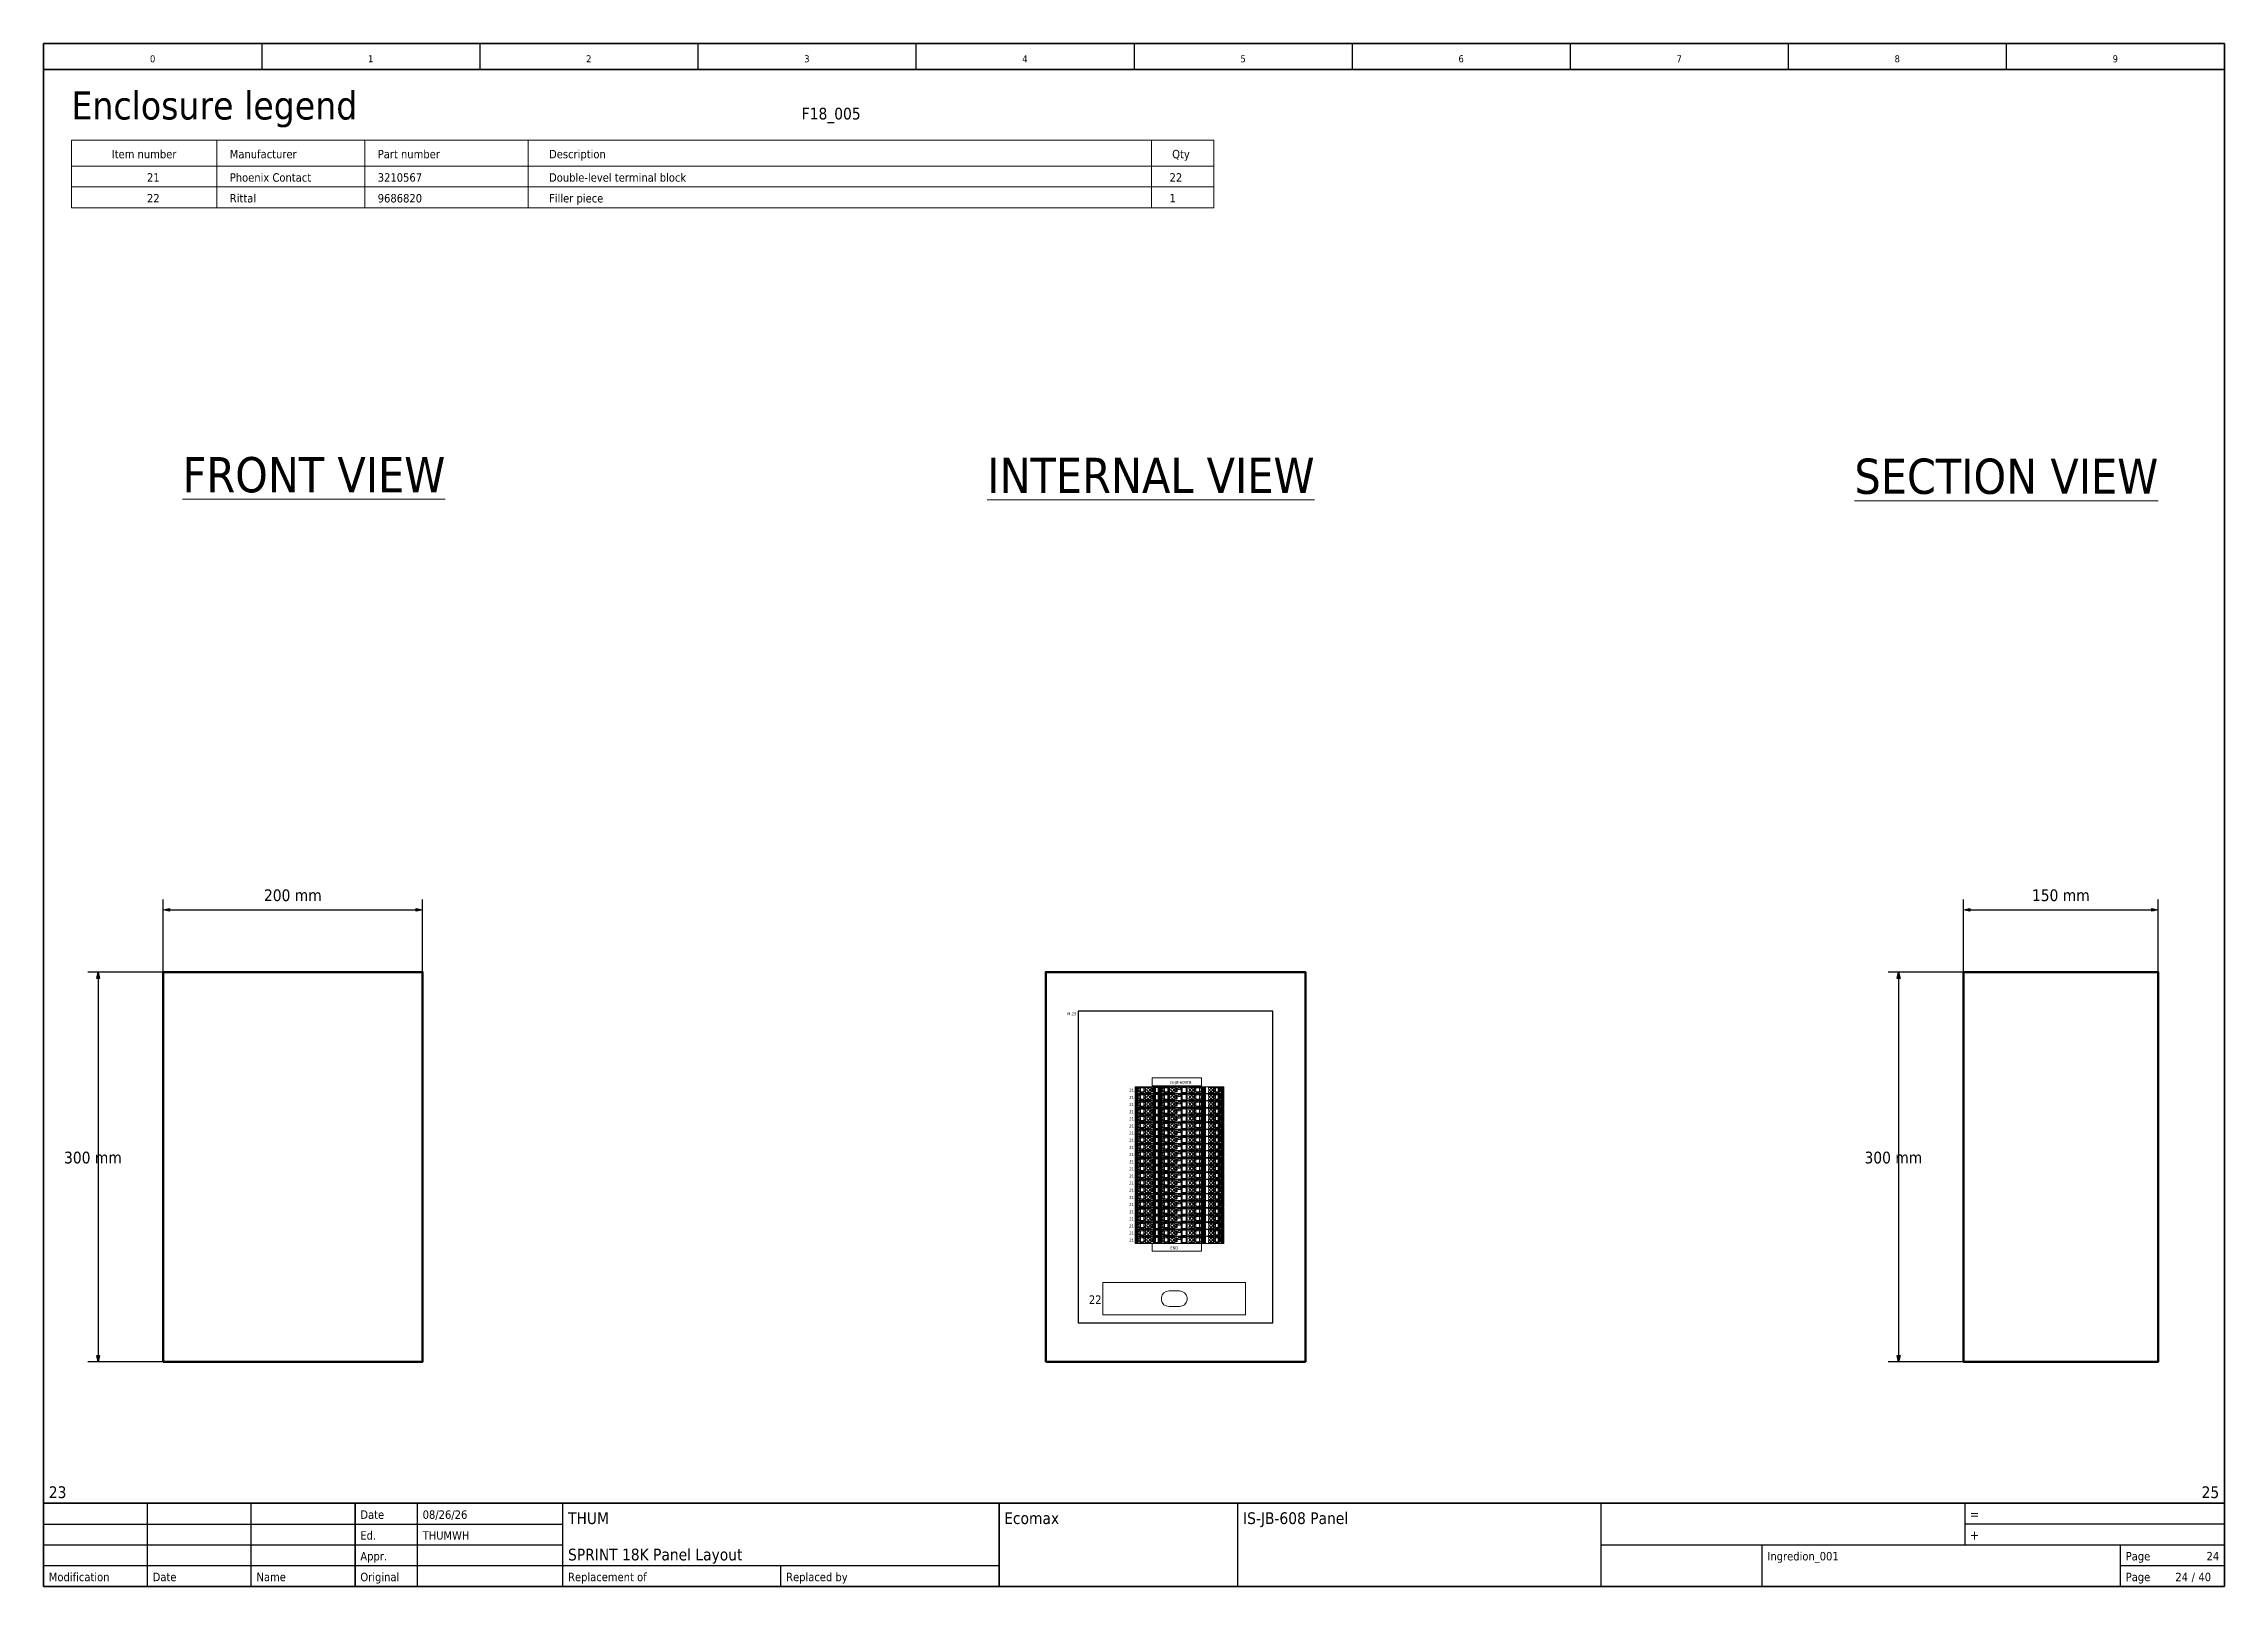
# Model space of a CAD drawing. Header units: millimetres. Extents: x 0 to 1680, y 0 to 1188.
import ezdxf
from ezdxf.enums import TextEntityAlignment as Align

# ---------------------------------------------------------------- set-up
doc = ezdxf.new("R2010")
doc.units = ezdxf.units.MM
for name, color, linetype, lineweight in [('EPLAN100', 7, 'Continuous', 13), ('EPLAN107', 5, 'Continuous', 5), ('EPLAN108', 5, 'Continuous', 9), ('EPLAN200', 7, 'Continuous', 9), ('EPLAN201', 7, 'Continuous', 9), ('EPLAN309', 5, 'Continuous', 5), ('EPLAN310', 5, 'Continuous', 5), ('EPLAN400', 5, 'Continuous', 9), ('EPLAN440', 73, 'Continuous', 9), ('EPLAN450', 7, 'Continuous', 9), ('EPLAN451', 7, 'Continuous', 9), ('EPLAN452', 7, 'Continuous', 9), ('EPLAN453', 7, 'Continuous', 9), ('EPLAN493', 5, 'Continuous', 5), ('EPLAN500', 7, 'Continuous', 9), ('EPLAN501', 7, 'Continuous', 9), ('EPLAN502', 7, 'Continuous', 9), ('EPLAN503', 7, 'Continuous', 9), ('EPLAN504', 7, 'Continuous', 9), ('MAIN-1', 7, 'Continuous', 5), ('MAIN-2', 7, 'Continuous', 5)]:
    doc.layers.add(name, color=color, linetype=linetype, lineweight=lineweight)
doc.styles.add('Tahoma', font='')
doc.styles.get('Tahoma').set_extended_font_data('Tahoma')

msp = doc.modelspace()

# ---------------------------------------------------------------- texts
at = {"layer": 'EPLAN107', "color": 5, "style": 'Tahoma'}
for s, p in [('200 mm', (192, 525)), ('150 mm', (1554, 525)), ('300 mm', (38, 323)), ('300 mm', (1425, 323))]:
    msp.add_text(s, height=9.03, dxfattribs=at).set_placement(p, align=Align.BOTTOM_CENTER)
at = {"layer": 'EPLAN108', "color": 5, "style": 'Tahoma'}
for s, height, p in [('IS-JB-608TB', 2.257, (868, 386.3)), ('END', 2.26, (868, 258.8))]:
    msp.add_text(s, height=height, dxfattribs=at).set_placement(p, align=Align.BOTTOM_LEFT)
at = {"layer": 'EPLAN108', "color": 5, "char_height": 27.09, "attachment_point": 7, "style": 'Tahoma'}
for s, insert in [('\\LFRONT VIEW\\l', (107, 842)), ('\\LINTERNAL VIEW\\l', (727, 842)), ('\\LSECTION VIEW\\l', (1395, 840.8))]:
    msp.add_mtext(s, dxfattribs=dict(at, insert=insert))
at = {"layer": 'EPLAN200', "color": 7, "style": 'Tahoma'}
msp.add_text('Enclosure legend', height=21.672, dxfattribs=at).set_placement((21.4, 1129.6))
at = {"layer": 'EPLAN452', "color": 7, "style": 'Tahoma'}
msp.add_text('F18_005', height=9.03, dxfattribs=at).set_placement((629.4, 1129.6), align=Align.RIGHT)

# ---------------------------------------------------------------- blocks, each defined once
blk = doc.blocks.new('EPLFRAME')
at = {"layer": 'EPLAN201', "linetype": 'Continuous', "lineweight": 25, "ltscale": 4}
for p, q in [((168, 1188), (168, 1168)), ((336, 1188), (336, 1168)), ((504, 1188), (504, 1168)), ((672, 1188), (672, 1168)), ((840, 1188), (840, 1168)), ((1008, 1188), (1008, 1168)), ((1176, 1188), (1176, 1168)), ((1344, 1188), (1344, 1168)), ((1512, 1188), (1512, 1168)), ((80, 0), (80, 64)), ((160, 0), (160, 64)), ((288, 0), (288, 64)), ((400, 0), (400, 64)), ((920, 0), (920, 64)), ((1200, 0), (1200, 64)), ((1480, 64), (1480, 32)), ((0, 48), (400, 48)), ((1680, 48), (1480, 48)), ((0, 32), (400, 32)), ((1200, 32), (1680, 32)), ((1324, 0), (1324, 32)), ((1600, 0), (1600, 32)), ((0, 16), (736, 16)), ((568, 0), (568, 16)), ((1600, 16), (1680, 16))]:
    blk.add_line(p, q, dxfattribs=at)
at = {"layer": 'EPLAN201', "linetype": 'Continuous', "lineweight": 35, "ltscale": 4}
for p, q in [((0, 1168), (1680, 1168)), ((0, 64), (1680, 64)), ((240, 0), (240, 64)), ((736, 0), (736, 64))]:
    blk.add_line(p, q, dxfattribs=at)
blk.add_lwpolyline([(0, 0), (1680, 0), (1680, 1188), (0, 1188)], close=True, dxfattribs=at)
at = {"layer": 'EPLAN201', "color": 7, "style": 'Tahoma'}
for s, height, p in [('Date', 6.5, (244, 52)), ('=', 7.22, (1484, 52)), ('Ed.', 6.5, (244, 36)), ('+', 7.22, (1484, 36)), ('Appr.', 6.5, (244, 20)), ('Page', 6.5, (1604, 20)), ('Modification', 6.502, (4, 4)), ('Date', 6.5, (84, 4)), ('Name', 6.5, (164, 4)), ('Original', 6.5, (244, 4)), ('Replacement of', 6.502, (404, 4)), ('Replaced by', 6.502, (572, 4)), ('Page', 6.5, (1604, 4))]:
    blk.add_text(s, height=height, dxfattribs=at).set_placement(p)
blk.add_text('/', height=6.5, dxfattribs=at).set_placement((1656, 4), align=Align.CENTER)
at = {"layer": 'EPLAN451', "color": 7, "style": 'Tahoma'}
for tag, p, height in [('14_10014', (404, 48), 9.03), ('14_10015', (740, 48), 9.03), ('14_10011', (404, 20), 9.03), ('14_10013', (1328, 20), 6.5), ('14_10151', (292, 4), 6.5), ('14_10300', (1660, 4), 6.5)]:
    blk.add_attdef(tag, p, '', height=height, dxfattribs=at)
blk.add_attdef('4_25020', text='', height=6.5, dxfattribs=at).set_placement((1652, 4), align=Align.RIGHT)
at = {"layer": 'EPLAN452', "color": 7, "style": 'Tahoma'}
for tag, p, height in [('4_11041', (4, 68), 9.03), ('4_11071[1]', (4, 52), 6.5), ('4_11074[1]', (84, 52), 6.5), ('4_11070[1]', (164, 52), 6.5), ('4_11024', (292, 52), 6.5), ('4_11011', (924, 48), 9.03), ('4_11030', (1204, 48), 9.03), ('4_20132_1001', (1496, 52), 6.5), ('4_11071[2]', (4, 36), 6.5), ('4_11074[2]', (84, 36), 6.5), ('4_11070[2]', (164, 36), 6.5), ('4_11022', (292, 36), 6.5), ('4_20134_1001', (1496, 36), 6.5), ('4_11071[3]', (4, 20), 6.5), ('4_11074[3]', (84, 20), 6.5), ('4_11070[3]', (164, 20), 6.5), ('4_11080', (292, 20), 6.5), ('4_11059', (1204, 20), 6.5)]:
    blk.add_attdef(tag, p, '', height=height, dxfattribs=at)
for tag, height, p in [('4_11040', 9.03, (1676, 68)), ('4_11000', 6.5, (1676, 20)), ('4_11085', 6.5, (564, 4)), ('4_11086', 6.5, (732, 4))]:
    blk.add_attdef(tag, text='', height=height, dxfattribs=at).set_placement(p, align=Align.RIGHT)
at = {"layer": 'EPLAN453', "color": 7, "style": 'Tahoma'}
for tag, p in [('53_19005_1', (84, 1172)), ('53_19005', (252, 1172)), ('53_19005_8', (420, 1172)), ('53_19005_6', (588, 1172)), ('53_19005_7', (756, 1172)), ('53_19005_9', (924, 1172)), ('53_19005_3', (1092, 1172)), ('53_19005_2', (1260, 1172)), ('53_19005_4', (1428, 1172)), ('53_19005_5', (1596, 1172))]:
    blk.add_attdef(tag, text='', height=5.42, dxfattribs=at).set_placement(p, align=Align.BOTTOM_CENTER)
blk = doc.blocks.new('EPLFORMHEADER_1')
at = {"layer": 'EPLAN200', "linetype": 'Continuous', "lineweight": 9, "ltscale": 4}
for p, q in [((0, 0), (0, -20)), ((0, 0), (880, 0)), ((880, 0), (880, -20))]:
    blk.add_line(p, q, dxfattribs=at)
at = {"layer": 'EPLAN200', "linetype": 'Continuous', "lineweight": 5, "ltscale": 4}
for p, q in [((112, 0), (112, -20)), ((226, 0), (226, -20)), ((352, 0), (352, -20)), ((832, 0), (832, -20)), ((0, -20), (880, -20))]:
    blk.add_line(p, q, dxfattribs=at)
at = {"layer": 'EPLAN200', "color": 7, "style": 'Tahoma'}
blk.add_text('Item number', height=6.5016, dxfattribs=at).set_placement((56, -10.65016), align=Align.MIDDLE_CENTER)
for s, p in [('Manufacturer', (122, -10.65016)), ('Part number', (236, -10.65016)), ('Description', (368, -10.65016)), ('Qty', (848, -10.65016))]:
    blk.add_text(s, height=6.5016, dxfattribs=at).set_placement(p, align=Align.MIDDLE_LEFT)
blk = doc.blocks.new('EPLFORMDATA_1')
at = {"layer": 'EPLAN200', "linetype": 'Continuous', "lineweight": 9, "ltscale": 4}
for p, q in [((0, 0), (0, -16)), ((880, 0), (880, -16))]:
    blk.add_line(p, q, dxfattribs=at)
at = {"layer": 'EPLAN200', "linetype": 'Continuous', "lineweight": 5, "ltscale": 4}
for p, q in [((112, 0), (112, -16)), ((226, 0), (226, -16)), ((352, 0), (352, -16)), ((832, 0), (832, -16)), ((0, -16), (880, -16))]:
    blk.add_line(p, q, dxfattribs=at)
at = {"layer": 'EPLAN450', "color": 7, "style": 'Tahoma'}
blk.add_attdef('0_20450', text='', height=6.5016, dxfattribs=at).set_placement((68, -8.65016), align=Align.MIDDLE_RIGHT)
for tag, p in [('0_22222', (122, -8.65016)), ('0_22003', (236, -8.65016)), ('0_22004', (368, -8.65016)), ('0_20102[1]', (846, -8.65016))]:
    blk.add_attdef(tag, text='', height=6.5016, dxfattribs=at).set_placement(p, align=Align.MIDDLE_LEFT)
blk = doc.blocks.new('EPLFORMFOOTER_1')
at = {"layer": 'EPLAN200', "linetype": 'Continuous', "lineweight": 9, "ltscale": 4}
blk.add_line((0, 0), (880, 0), dxfattribs=at)
blk = doc.blocks.new('EPLSYM_LibrarySPECIAL_Symbol12_Variant0_Placement8')
at = {"layer": 'EPLAN309', "lineweight": 13, "ltscale": 16}
blk.add_lwpolyline([(0, -5.15), (68.15, -5.15), (68.15, 0), (0, 0)], close=True, dxfattribs=at)
at = {"layer": 'EPLAN493', "color": 5, "style": 'Tahoma'}
blk.add_attdef('17_20450', text='', height=2.3478, dxfattribs=at).set_placement((0, -21.83478), align=Align.MIDDLE_RIGHT)
blk = doc.blocks.new('EPLSYM_LibrarySPECIAL_Symbol12_Variant0_Placement8_1')
at = {"layer": 'EPLAN309', "lineweight": 13, "ltscale": 16}
blk.add_lwpolyline([(0, -5.15), (68.15, -5.15), (68.15, 0), (0, 0)], close=True, dxfattribs=at)
at = {"layer": 'EPLAN493', "color": 5, "style": 'Tahoma'}
blk.add_attdef('17_20450', text='', height=2.3478, dxfattribs=at).set_placement((0, -21.83478), align=Align.MIDDLE_RIGHT)
blk = doc.blocks.new('EPLSYM_LibrarySPECIAL_Symbol12_Variant0_Placement8_2')
at = {"layer": 'EPLAN309', "lineweight": 13, "ltscale": 16}
blk.add_lwpolyline([(0, -5.15), (68.15, -5.15), (68.15, 0), (0, 0)], close=True, dxfattribs=at)
at = {"layer": 'EPLAN493', "color": 5, "style": 'Tahoma'}
blk.add_attdef('17_20450', text='', height=2.3478, dxfattribs=at).set_placement((0, -21.83478), align=Align.MIDDLE_RIGHT)
blk = doc.blocks.new('EPLSYM_LibrarySPECIAL_Symbol12_Variant0_Placement8_3')
at = {"layer": 'EPLAN309', "lineweight": 13, "ltscale": 16}
blk.add_lwpolyline([(0, -5.15), (68.15, -5.15), (68.15, 0), (0, 0)], close=True, dxfattribs=at)
at = {"layer": 'EPLAN493', "color": 5, "style": 'Tahoma'}
blk.add_attdef('17_20450', text='', height=2.3478, dxfattribs=at).set_placement((0, -21.83478), align=Align.MIDDLE_RIGHT)
blk = doc.blocks.new('EPLSYM_LibrarySPECIAL_Symbol12_Variant0_Placement8_4')
at = {"layer": 'EPLAN309', "lineweight": 13, "ltscale": 16}
blk.add_lwpolyline([(0, -5.15), (68.15, -5.15), (68.15, 0), (0, 0)], close=True, dxfattribs=at)
at = {"layer": 'EPLAN493', "color": 5, "style": 'Tahoma'}
blk.add_attdef('17_20450', text='', height=2.3478, dxfattribs=at).set_placement((0, -21.83478), align=Align.MIDDLE_RIGHT)
blk = doc.blocks.new('EPLSYM_LibrarySPECIAL_Symbol12_Variant0_Placement8_5')
at = {"layer": 'EPLAN309', "lineweight": 13, "ltscale": 16}
blk.add_lwpolyline([(0, -5.15), (68.15, -5.15), (68.15, 0), (0, 0)], close=True, dxfattribs=at)
at = {"layer": 'EPLAN493', "color": 5, "style": 'Tahoma'}
blk.add_attdef('17_20450', text='', height=2.3478, dxfattribs=at).set_placement((0, -21.83478), align=Align.MIDDLE_RIGHT)
blk = doc.blocks.new('EPLSYM_LibrarySPECIAL_Symbol12_Variant0_Placement8_6')
at = {"layer": 'EPLAN309', "lineweight": 13, "ltscale": 16}
blk.add_lwpolyline([(0, -5.15), (68.15, -5.15), (68.15, 0), (0, 0)], close=True, dxfattribs=at)
at = {"layer": 'EPLAN493', "color": 5, "style": 'Tahoma'}
blk.add_attdef('17_20450', text='', height=2.3478, dxfattribs=at).set_placement((0, -21.83478), align=Align.MIDDLE_RIGHT)
blk = doc.blocks.new('EPLSYM_LibrarySPECIAL_Symbol12_Variant0_Placement8_7')
at = {"layer": 'EPLAN309', "lineweight": 13, "ltscale": 16}
blk.add_lwpolyline([(0, -5.15), (68.15, -5.15), (68.15, 0), (0, 0)], close=True, dxfattribs=at)
at = {"layer": 'EPLAN493', "color": 5, "style": 'Tahoma'}
blk.add_attdef('17_20450', text='', height=2.3478, dxfattribs=at).set_placement((0, -21.83478), align=Align.MIDDLE_RIGHT)
blk = doc.blocks.new('EPLSYM_LibrarySPECIAL_Symbol12_Variant0_Placement8_8')
at = {"layer": 'EPLAN309', "lineweight": 13, "ltscale": 16}
blk.add_lwpolyline([(0, -5.15), (68.15, -5.15), (68.15, 0), (0, 0)], close=True, dxfattribs=at)
at = {"layer": 'EPLAN493', "color": 5, "style": 'Tahoma'}
blk.add_attdef('17_20450', text='', height=2.3478, dxfattribs=at).set_placement((0, -21.83478), align=Align.MIDDLE_RIGHT)
blk = doc.blocks.new('EPLSYM_LibrarySPECIAL_Symbol12_Variant0_Placement8_9')
at = {"layer": 'EPLAN309', "lineweight": 13, "ltscale": 16}
blk.add_lwpolyline([(0, -5.15), (68.15, -5.15), (68.15, 0), (0, 0)], close=True, dxfattribs=at)
at = {"layer": 'EPLAN493', "color": 5, "style": 'Tahoma'}
blk.add_attdef('17_20450', text='', height=2.3478, dxfattribs=at).set_placement((0, -21.83478), align=Align.MIDDLE_RIGHT)
blk = doc.blocks.new('EPLSYM_LibrarySPECIAL_Symbol12_Variant0_Placement8_10')
at = {"layer": 'EPLAN309', "lineweight": 13, "ltscale": 16}
blk.add_lwpolyline([(0, -5.15), (68.15, -5.15), (68.15, 0), (0, 0)], close=True, dxfattribs=at)
at = {"layer": 'EPLAN493', "color": 5, "style": 'Tahoma'}
blk.add_attdef('17_20450', text='', height=2.3478, dxfattribs=at).set_placement((0, -21.83478), align=Align.MIDDLE_RIGHT)
blk = doc.blocks.new('EPLSYM_LibrarySPECIAL_Symbol12_Variant0_Placement8_11')
at = {"layer": 'EPLAN309', "lineweight": 13, "ltscale": 16}
blk.add_lwpolyline([(0, -5.15), (68.15, -5.15), (68.15, 0), (0, 0)], close=True, dxfattribs=at)
at = {"layer": 'EPLAN493', "color": 5, "style": 'Tahoma'}
blk.add_attdef('17_20450', text='', height=2.3478, dxfattribs=at).set_placement((0, -21.83478), align=Align.MIDDLE_RIGHT)
blk = doc.blocks.new('EPLSYM_LibrarySPECIAL_Symbol12_Variant0_Placement8_12')
at = {"layer": 'EPLAN309', "lineweight": 13, "ltscale": 16}
blk.add_lwpolyline([(0, -5.15), (68.15, -5.15), (68.15, 0), (0, 0)], close=True, dxfattribs=at)
at = {"layer": 'EPLAN493', "color": 5, "style": 'Tahoma'}
blk.add_attdef('17_20450', text='', height=2.3478, dxfattribs=at).set_placement((0, -21.83478), align=Align.MIDDLE_RIGHT)
blk = doc.blocks.new('EPLSYM_LibrarySPECIAL_Symbol12_Variant0_Placement8_13')
at = {"layer": 'EPLAN309', "lineweight": 13, "ltscale": 16}
blk.add_lwpolyline([(0, -5.15), (68.15, -5.15), (68.15, 0), (0, 0)], close=True, dxfattribs=at)
at = {"layer": 'EPLAN493', "color": 5, "style": 'Tahoma'}
blk.add_attdef('17_20450', text='', height=2.3478, dxfattribs=at).set_placement((0, -21.83478), align=Align.MIDDLE_RIGHT)
blk = doc.blocks.new('EPLSYM_LibrarySPECIAL_Symbol12_Variant0_Placement8_14')
at = {"layer": 'EPLAN309', "lineweight": 13, "ltscale": 16}
blk.add_lwpolyline([(0, -5.15), (68.15, -5.15), (68.15, 0), (0, 0)], close=True, dxfattribs=at)
at = {"layer": 'EPLAN493', "color": 5, "style": 'Tahoma'}
blk.add_attdef('17_20450', text='', height=2.3478, dxfattribs=at).set_placement((0, -21.83478), align=Align.MIDDLE_RIGHT)
blk = doc.blocks.new('EPLSYM_LibrarySPECIAL_Symbol12_Variant0_Placement8_15')
at = {"layer": 'EPLAN309', "lineweight": 13, "ltscale": 16}
blk.add_lwpolyline([(0, -5.15), (68.15, -5.15), (68.15, 0), (0, 0)], close=True, dxfattribs=at)
at = {"layer": 'EPLAN493', "color": 5, "style": 'Tahoma'}
blk.add_attdef('17_20450', text='', height=2.3478, dxfattribs=at).set_placement((0, -21.83478), align=Align.MIDDLE_RIGHT)
blk = doc.blocks.new('EPLSYM_LibrarySPECIAL_Symbol12_Variant0_Placement8_16')
at = {"layer": 'EPLAN309', "lineweight": 13, "ltscale": 16}
blk.add_lwpolyline([(0, -5.15), (68.15, -5.15), (68.15, 0), (0, 0)], close=True, dxfattribs=at)
at = {"layer": 'EPLAN493', "color": 5, "style": 'Tahoma'}
blk.add_attdef('17_20450', text='', height=2.3478, dxfattribs=at).set_placement((0, -21.83478), align=Align.MIDDLE_RIGHT)
blk = doc.blocks.new('EPLSYM_LibrarySPECIAL_Symbol12_Variant0_Placement8_17')
at = {"layer": 'EPLAN309', "lineweight": 13, "ltscale": 16}
blk.add_lwpolyline([(0, -5.15), (68.15, -5.15), (68.15, 0), (0, 0)], close=True, dxfattribs=at)
at = {"layer": 'EPLAN493', "color": 5, "style": 'Tahoma'}
blk.add_attdef('17_20450', text='', height=2.3478, dxfattribs=at).set_placement((0, -21.83478), align=Align.MIDDLE_RIGHT)
blk = doc.blocks.new('EPLSYM_LibrarySPECIAL_Symbol12_Variant0_Placement8_18')
at = {"layer": 'EPLAN309', "lineweight": 13, "ltscale": 16}
blk.add_lwpolyline([(0, -5.15), (68.15, -5.15), (68.15, 0), (0, 0)], close=True, dxfattribs=at)
at = {"layer": 'EPLAN493', "color": 5, "style": 'Tahoma'}
blk.add_attdef('17_20450', text='', height=2.3478, dxfattribs=at).set_placement((0, -21.83478), align=Align.MIDDLE_RIGHT)
blk = doc.blocks.new('EPLSYM_LibrarySPECIAL_Symbol12_Variant0_Placement8_19')
at = {"layer": 'EPLAN493', "color": 5, "style": 'Tahoma'}
blk.add_attdef('17_20450', text='', height=6.5, dxfattribs=at).set_placement((0, -22.3), align=Align.MIDDLE_RIGHT)
blk = doc.blocks.new('EPLSYM_LibrarySPECIAL_Symbol12_Variant0_Placement8_20')
at = {"layer": 'EPLAN309', "lineweight": 13, "ltscale": 16}
blk.add_lwpolyline([(0, -5.15), (68.15, -5.15), (68.15, 0), (0, 0)], close=True, dxfattribs=at)
at = {"layer": 'EPLAN493', "color": 5, "style": 'Tahoma'}
blk.add_attdef('17_20450', text='', height=2.3478, dxfattribs=at).set_placement((0, -21.83478), align=Align.MIDDLE_RIGHT)
blk = doc.blocks.new('EPLSYM_LibrarySPECIAL_Symbol12_Variant0_Placement8_21')
at = {"layer": 'EPLAN309', "lineweight": 13, "ltscale": 16}
blk.add_lwpolyline([(0, -5.15), (68.15, -5.15), (68.15, 0), (0, 0)], close=True, dxfattribs=at)
at = {"layer": 'EPLAN493', "color": 5, "style": 'Tahoma'}
blk.add_attdef('17_20450', text='', height=2.3478, dxfattribs=at).set_placement((0, -21.83478), align=Align.MIDDLE_RIGHT)
blk = doc.blocks.new('EPLSYM_LibrarySPECIAL_Symbol12_Variant0_Placement8_22')
at = {"layer": 'EPLAN309', "lineweight": 13, "ltscale": 16}
blk.add_lwpolyline([(0, -5.15), (68.15, -5.15), (68.15, 0), (0, 0)], close=True, dxfattribs=at)
at = {"layer": 'EPLAN493', "color": 5, "style": 'Tahoma'}
blk.add_attdef('17_20450', text='', height=2.3478, dxfattribs=at).set_placement((0, -21.83478), align=Align.MIDDLE_RIGHT)
blk = doc.blocks.new('EPLSYM_LibrarySPECIAL_Symbol11_Variant0_Placement8')
at = {"layer": 'EPLAN310', "lineweight": 25, "ltscale": 16}
blk.add_lwpolyline([(0, -240), (150, -240), (150, 0), (0, 0)], close=True, dxfattribs=at)
at = {"layer": 'EPLAN400', "color": 5, "style": 'Tahoma'}
blk.add_attdef('17_20010', text='', height=2.2575, dxfattribs=at).set_placement((-1.5, -0.9515), align=Align.TOP_RIGHT)
at = {"layer": 'EPLAN440', "color": 73, "style": 'Tahoma'}
blk.add_attdef('17_20300', text='', height=1.6254, dxfattribs=at).set_placement((-1.5, -4.57508), align=Align.TOP_RIGHT)
at = {"layer": 'EPLAN500', "color": 7, "style": 'Tahoma'}
blk.add_attdef('17_20027', text='', height=1.6254, dxfattribs=at).set_placement((-1.5, -7.27508), align=Align.TOP_RIGHT)
at = {"layer": 'EPLAN501', "color": 7, "style": 'Tahoma'}
blk.add_attdef('17_20011', text='', height=1.6254, dxfattribs=at).set_placement((-1.5, -12.67508), align=Align.TOP_RIGHT)
at = {"layer": 'EPLAN502', "color": 7, "style": 'Tahoma'}
blk.add_attdef('17_20025', text='', height=1.6254, dxfattribs=at).set_placement((-1.5, -15.37508), align=Align.TOP_RIGHT)
at = {"layer": 'EPLAN503', "color": 7, "style": 'Tahoma'}
blk.add_attdef('17_20024', text='', height=1.6254, dxfattribs=at).set_placement((-1.5, -18.07508), align=Align.TOP_RIGHT)
at = {"layer": 'EPLAN504', "color": 7, "style": 'Tahoma'}
blk.add_attdef('17_20901[1]', text='', height=1.6254, dxfattribs=at).set_placement((-1.5, -9.97508), align=Align.TOP_RIGHT)

# ---------------------------------------------------------------- hatches: boundary and pattern name
at = {"layer": 'EPLAN107', "linetype": 'Continuous', "lineweight": -3, "ltscale": 4}
for points in [[(97, 519.9), (92, 521), (97, 522.1)], [(287.1, 522.1), (292, 521), (287.1, 519.9)], [(1484, 519.9), (1479, 521), (1484, 522.1)], [(1624, 522.1), (1629, 521), (1624, 519.9)], [(40.9, 468.1), (42, 473), (43.1, 468.1)], [(1427.8, 468.1), (1429, 473), (1430.2, 468.1)], [(43.1, 177.9), (42, 173), (40.9, 177.9)], [(1430.2, 177.9), (1429, 173), (1427.8, 177.9)]]:
    msp.add_hatch(color=5, dxfattribs=at).paths.add_polyline_path(points, flags=0)

# ---------------------------------------------------------------- linework, layer by layer
at = {"layer": 'EPLAN100', "lineweight": 0, "ltscale": 4}
msp.add_line((926, 209), (816, 209), dxfattribs=at)
at = {"layer": 'EPLAN100', "lineweight": 50, "ltscale": 16}
for points in [[(92, 173), (292, 173), (292, 473), (92, 473)], [(772, 173), (972, 173), (972, 473), (772, 473)], [(1479, 173), (1629, 173), (1629, 473), (1479, 473)]]:
    msp.add_lwpolyline(points, close=True, dxfattribs=at)
at = {"layer": 'EPLAN100', "lineweight": 0, "ltscale": 6}
for points in [[(854, 385.5), (892, 385.5), (892, 391.5), (854, 391.5)], [(854, 258), (892, 258), (892, 264), (854, 264)]]:
    msp.add_lwpolyline(points, close=True, dxfattribs=at)
at = {"layer": 'EPLAN100', "lineweight": 0, "ltscale": 4}
for points in [[(816, 209), (816, 234), (926, 234), (926, 209)], [(867, 227.5), (864.9, 227.1), (863.1, 226.1), (861.8, 224.5), (861.1, 222.5), (861.1, 220.5), (861.8, 218.5), (863.1, 216.9), (864.9, 215.9), (867, 215.5), (875, 215.5), (877.1, 215.9), (878.9, 216.9), (880.2, 218.5), (880.9, 220.5), (880.9, 222.5), (880.2, 224.5), (878.9, 226.1), (877.1, 227.1), (875, 227.5), (867, 227.5)]]:
    msp.add_lwpolyline(points, dxfattribs=at)
at = {"layer": 'EPLAN107', "color": 5, "linetype": 'Continuous', "lineweight": 25, "ltscale": 4}
for p, q in [((92, 473), (92, 529)), ((96, 521), (288, 521)), ((292, 473), (292, 529)), ((1479, 473), (1479, 529)), ((1483, 521), (1625, 521)), ((1629, 473), (1629, 529)), ((92, 473), (34, 473)), ((1479, 473), (1421, 473)), ((42, 469), (42, 177)), ((1429, 469), (1429, 177)), ((92, 173), (34, 173)), ((1479, 173), (1421, 173))]:
    msp.add_line(p, q, dxfattribs=at)
at = {"layer": 'EPLAN107', "color": 5, "linetype": 'Continuous', "lineweight": -3, "ltscale": 4}
for points in [[(97, 519.9), (92, 521), (97, 522.1)], [(287.1, 522.1), (292, 521), (287.1, 519.9)], [(1484, 519.9), (1479, 521), (1484, 522.1)], [(1624, 522.1), (1629, 521), (1624, 519.9)], [(40.9, 468.1), (42, 473), (43.1, 468.1)], [(1427.8, 468.1), (1429, 473), (1430.2, 468.1)], [(43.1, 177.9), (42, 173), (40.9, 177.9)], [(1430.2, 177.9), (1429, 173), (1427.8, 177.9)]]:
    msp.add_lwpolyline(points, close=True, dxfattribs=at)
at = {"layer": 'MAIN-1'}
for p, q in [((840.9, 384.8), (841.3, 384.8)), ((840.9, 379.6), (840.9, 384.8)), ((840.9, 379.6), (841.3, 379.6)), ((840.9, 379.3), (841.3, 379.3)), ((840.9, 374.1), (840.9, 379.3)), ((840.9, 374.1), (841.3, 374.1)), ((840.9, 373.8), (841.3, 373.8)), ((840.9, 368.6), (840.9, 373.8)), ((841.4, 384.8), (841.3, 384.8)), ((841.3, 379.6), (841.3, 384.8)), ((841.4, 379.6), (841.3, 379.6)), ((841.4, 379.3), (841.3, 379.3)), ((841.3, 374.1), (841.3, 379.3)), ((841.4, 374.1), (841.3, 374.1)), ((841.4, 373.8), (841.3, 373.8)), ((841.3, 368.6), (841.3, 373.8)), ((841.5, 384.8), (841.4, 384.8)), ((841.4, 379.6), (841.4, 384.8)), ((841.5, 379.6), (841.4, 379.6)), ((841.5, 379.3), (841.4, 379.3)), ((841.4, 374.1), (841.4, 379.3)), ((841.5, 374.1), (841.4, 374.1)), ((841.5, 373.8), (841.4, 373.8)), ((841.4, 368.6), (841.4, 373.8)), ((841.5, 384.8), (844.7, 384.8)), ((841.5, 379.6), (841.5, 384.8)), ((841.5, 379.6), (854.9, 379.6)), ((841.5, 379.3), (844.7, 379.3)), ((841.5, 374.1), (841.5, 379.3)), ((841.5, 374.1), (854.9, 374.1)), ((841.5, 373.8), (844.7, 373.8)), ((841.5, 368.6), (841.5, 373.8)), ((844, 384.1), (844.2, 383.8)), ((844, 380.8), (844, 380.7)), ((844, 380.8), (846.2, 380.8)), ((844, 378.6), (844.2, 378.3)), ((844, 375.3), (844, 375.2)), ((844, 375.3), (846.2, 375.3)), ((844, 373.1), (844.2, 372.8)), ((844, 369.8), (844, 369.7)), ((844, 369.8), (846.2, 369.8)), ((844.2, 383.8), (846.2, 383.9)), ((844.2, 378.3), (846.2, 378.4)), ((844.2, 372.8), (846.2, 372.9)), ((844.5, 380.8), (844.5, 383.8)), ((844.5, 375.3), (844.5, 378.3)), ((844.5, 369.8), (844.5, 372.8)), ((844.7, 384.8), (845.7, 384.8)), ((844.7, 384.8), (844.7, 384.6)), ((844.7, 384.6), (844.7, 384.6)), ((844.7, 384.6), (844.8, 384.6)), ((844.7, 383.8), (844.7, 380.8)), ((844.7, 379.3), (845.7, 379.3)), ((844.7, 379.3), (844.7, 379.1)), ((844.7, 379.1), (844.7, 379.1)), ((844.7, 379.1), (844.8, 379.1)), ((844.7, 378.3), (844.7, 375.3)), ((844.7, 373.8), (845.7, 373.8)), ((844.7, 373.8), (844.7, 373.6)), ((844.7, 373.6), (844.7, 373.6)), ((844.7, 373.6), (844.8, 373.6)), ((844.7, 372.8), (844.7, 369.8)), ((844.8, 384.6), (844.9, 384.7)), ((844.8, 384.6), (844.8, 384.6)), ((844.8, 379.1), (844.9, 379.2)), ((844.8, 379.1), (844.8, 379.1)), ((844.8, 373.6), (844.9, 373.7)), ((844.8, 373.6), (844.8, 373.6)), ((844.9, 384.7), (844.9, 384.7)), ((844.9, 384.7), (845, 384.7)), ((844.9, 380.8), (844.9, 383.8)), ((844.9, 379.2), (844.9, 379.2)), ((844.9, 379.2), (845, 379.2)), ((844.9, 375.3), (844.9, 378.3)), ((844.9, 373.7), (844.9, 373.7)), ((844.9, 373.7), (845, 373.7)), ((844.9, 369.8), (844.9, 372.8)), ((845, 384.7), (845.1, 384.7)), ((845, 379.2), (845.1, 379.2)), ((845, 373.7), (845.1, 373.7)), ((845.1, 384.7), (845.2, 384.8)), ((845.1, 384.7), (845.1, 384.7)), ((845.1, 379.2), (845.2, 379.3)), ((845.1, 379.2), (845.1, 379.2)), ((845.1, 373.7), (845.2, 373.8)), ((845.1, 373.7), (845.1, 373.7)), ((845.2, 384.8), (845.3, 384.8)), ((845.2, 379.3), (845.3, 379.3)), ((845.2, 373.8), (845.3, 373.8)), ((845.3, 384.8), (845.3, 384.8)), ((845.3, 384.8), (845.4, 384.8)), ((845.3, 379.3), (845.3, 379.3)), ((845.3, 379.3), (845.4, 379.3)), ((845.3, 373.8), (845.3, 373.8)), ((845.3, 373.8), (845.4, 373.8)), ((845.4, 384.8), (845.5, 384.8)), ((845.4, 379.3), (845.5, 379.3)), ((845.4, 373.8), (845.5, 373.8)), ((845.5, 384.8), (845.6, 384.8)), ((845.5, 379.3), (845.6, 379.3)), ((845.5, 373.8), (845.6, 373.8)), ((845.6, 384.8), (845.7, 384.8)), ((845.6, 379.3), (845.7, 379.3)), ((845.6, 373.8), (845.7, 373.8)), ((846.2, 384.8), (845.7, 384.8)), ((845.7, 380), (846.2, 380)), ((846.2, 379.3), (845.7, 379.3)), ((845.7, 374.5), (846.2, 374.5)), ((846.2, 373.8), (845.7, 373.8)), ((846.3, 384.8), (846.2, 384.8)), ((846.3, 383.9), (846.2, 383.9)), ((846.2, 380.8), (846.3, 380.8)), ((846.3, 379.3), (846.2, 379.3)), ((846.3, 378.4), (846.2, 378.4)), ((846.2, 375.3), (846.3, 375.3)), ((846.3, 373.8), (846.2, 373.8)), ((846.3, 372.9), (846.2, 372.9)), ((846.2, 369.8), (846.3, 369.8)), ((846.4, 384.8), (846.3, 384.8)), ((847.2, 384.8), (846.2, 384.8)), ((846.2, 383.9), (846.2, 384.8)), ((846.4, 383.9), (846.3, 383.9)), ((846.3, 380.8), (846.4, 380.8)), ((846.2, 380.8), (846.2, 380)), ((846.4, 379.3), (846.3, 379.3)), ((847.2, 379.3), (846.2, 379.3)), ((846.2, 378.4), (846.2, 379.3)), ((846.4, 378.4), (846.3, 378.4)), ((846.3, 375.3), (846.4, 375.3)), ((846.2, 375.3), (846.2, 374.5)), ((846.4, 373.8), (846.3, 373.8)), ((847.2, 373.8), (846.2, 373.8)), ((846.2, 372.9), (846.2, 373.8)), ((846.4, 372.9), (846.3, 372.9)), ((846.3, 369.8), (846.4, 369.8)), ((846.2, 369.8), (846.2, 369)), ((846.5, 384.8), (846.4, 384.8)), ((846.5, 383.9), (846.4, 383.9)), ((846.4, 380.8), (846.5, 380.8)), ((846.5, 379.3), (846.4, 379.3)), ((846.5, 378.4), (846.4, 378.4)), ((846.4, 375.3), (846.5, 375.3)), ((846.5, 373.8), (846.4, 373.8)), ((846.5, 372.9), (846.4, 372.9)), ((846.4, 369.8), (846.5, 369.8)), ((846.6, 384.8), (846.5, 384.8)), ((846.6, 383.9), (846.5, 383.9)), ((846.5, 380.8), (846.6, 380.8)), ((846.6, 379.3), (846.5, 379.3)), ((846.6, 378.4), (846.5, 378.4)), ((846.5, 375.3), (846.6, 375.3)), ((846.6, 373.8), (846.5, 373.8)), ((846.6, 372.9), (846.5, 372.9)), ((846.5, 369.8), (846.6, 369.8)), ((846.7, 384.8), (846.6, 384.8)), ((846.6, 384.8), (846.6, 384.8)), ((846.7, 383.9), (846.6, 383.9)), ((846.6, 380.8), (846.7, 380.8)), ((846.7, 379.3), (846.6, 379.3)), ((846.6, 379.3), (846.6, 379.3)), ((846.7, 378.4), (846.6, 378.4)), ((846.6, 375.3), (846.7, 375.3)), ((846.7, 373.8), (846.6, 373.8)), ((846.6, 373.8), (846.6, 373.8)), ((846.7, 372.9), (846.6, 372.9)), ((846.6, 369.8), (846.7, 369.8)), ((846.8, 384.7), (846.7, 384.8)), ((846.8, 383.9), (846.7, 383.9)), ((846.7, 380.8), (846.8, 380.8)), ((846.8, 379.2), (846.7, 379.3)), ((846.8, 378.4), (846.7, 378.4)), ((846.7, 375.3), (846.8, 375.3)), ((846.8, 373.7), (846.7, 373.8)), ((846.8, 372.9), (846.7, 372.9)), ((846.7, 369.8), (846.8, 369.8)), ((846.9, 384.7), (846.8, 384.7)), ((846.8, 384.7), (846.8, 384.7)), ((846.9, 383.9), (846.8, 383.9)), ((846.8, 380.8), (846.9, 380.8)), ((846.9, 379.2), (846.8, 379.2)), ((846.8, 379.2), (846.8, 379.2)), ((846.9, 378.4), (846.8, 378.4)), ((846.8, 375.3), (846.9, 375.3)), ((846.9, 373.7), (846.8, 373.7)), ((846.8, 373.7), (846.8, 373.7)), ((846.9, 372.9), (846.8, 372.9)), ((846.8, 369.8), (846.9, 369.8)), ((847, 384.7), (846.9, 384.7)), ((847, 383.9), (846.9, 383.9)), ((846.9, 383.9), (846.9, 383.9)), ((846.9, 380.8), (846.9, 380.8)), ((846.9, 380.8), (847, 380.8)), ((847, 379.2), (846.9, 379.2)), ((847, 378.4), (846.9, 378.4)), ((846.9, 378.4), (846.9, 378.4)), ((846.9, 375.3), (846.9, 375.3)), ((846.9, 375.3), (847, 375.3)), ((847, 373.7), (846.9, 373.7)), ((847, 372.9), (846.9, 372.9)), ((846.9, 372.9), (846.9, 372.9)), ((846.9, 369.8), (846.9, 369.8)), ((846.9, 369.8), (847, 369.8)), ((847.1, 384.6), (847, 384.7)), ((847, 384.7), (847, 384.7)), ((847.1, 383.9), (847, 383.9)), ((847, 380.8), (847.1, 380.8)), ((847.1, 379.1), (847, 379.2)), ((847, 379.2), (847, 379.2)), ((847.1, 378.4), (847, 378.4)), ((847, 375.3), (847.1, 375.3)), ((847.1, 373.6), (847, 373.7)), ((847, 373.7), (847, 373.7)), ((847.1, 372.9), (847, 372.9)), ((847, 369.8), (847.1, 369.8)), ((847.2, 384.6), (847.1, 384.6)), ((847.1, 384.6), (847.1, 384.6)), ((847.2, 383.9), (847.1, 383.9)), ((847.1, 380.8), (847.2, 380.8)), ((847.2, 379.1), (847.1, 379.1)), ((847.1, 379.1), (847.1, 379.1)), ((847.2, 378.4), (847.1, 378.4)), ((847.1, 375.3), (847.2, 375.3)), ((847.2, 373.6), (847.1, 373.6)), ((847.1, 373.6), (847.1, 373.6)), ((847.2, 372.9), (847.1, 372.9)), ((847.1, 369.8), (847.2, 369.8)), ((847.2, 384.6), (847.2, 384.6)), ((847.3, 383.9), (847.2, 383.9)), ((847.2, 383.9), (847.2, 383.9)), ((847.2, 380.8), (847.2, 380.8)), ((847.2, 380.8), (847.3, 380.8)), ((847.2, 379.1), (847.2, 379.1)), ((847.3, 378.4), (847.2, 378.4)), ((847.2, 378.4), (847.2, 378.4)), ((847.2, 375.3), (847.2, 375.3)), ((847.2, 375.3), (847.3, 375.3)), ((847.2, 373.6), (847.2, 373.6)), ((847.3, 372.9), (847.2, 372.9)), ((847.2, 372.9), (847.2, 372.9)), ((847.2, 369.8), (847.2, 369.8)), ((847.2, 369.8), (847.3, 369.8)), ((854.9, 384.8), (847.2, 384.8)), ((847.2, 384.8), (847.2, 384.6)), ((847.4, 383.9), (847.3, 383.9)), ((847.3, 380.8), (847.4, 380.8)), ((854.9, 379.3), (847.2, 379.3)), ((847.2, 379.3), (847.2, 379.1)), ((847.4, 378.4), (847.3, 378.4)), ((847.3, 375.3), (847.4, 375.3)), ((854.9, 373.8), (847.2, 373.8)), ((847.2, 373.8), (847.2, 373.6)), ((847.4, 372.9), (847.3, 372.9)), ((847.3, 369.8), (847.4, 369.8)), ((847.5, 383.9), (847.4, 383.9)), ((847.4, 383.9), (847.4, 383.9)), ((847.4, 380.8), (847.4, 380.8)), ((847.4, 380.8), (847.5, 380.8)), ((847.5, 378.4), (847.4, 378.4)), ((847.4, 378.4), (847.4, 378.4)), ((847.4, 375.3), (847.4, 375.3)), ((847.4, 375.3), (847.5, 375.3)), ((847.5, 372.9), (847.4, 372.9)), ((847.4, 372.9), (847.4, 372.9)), ((847.4, 369.8), (847.4, 369.8)), ((847.4, 369.8), (847.5, 369.8)), ((847.6, 383.9), (847.5, 383.9)), ((847.5, 380.8), (847.6, 380.8)), ((847.6, 378.4), (847.5, 378.4)), ((847.5, 375.3), (847.6, 375.3)), ((847.6, 372.9), (847.5, 372.9)), ((847.5, 369.8), (847.6, 369.8)), ((847.7, 383.9), (847.6, 383.9)), ((847.6, 383.9), (847.6, 383.9)), ((847.6, 380.8), (847.6, 383.9)), ((847.6, 380.8), (847.6, 380.8)), ((847.6, 380.8), (847.7, 380.8)), ((847.7, 378.4), (847.6, 378.4)), ((847.6, 378.4), (847.6, 378.4)), ((847.6, 375.3), (847.6, 378.4)), ((847.6, 375.3), (847.6, 375.3)), ((847.6, 375.3), (847.7, 375.3)), ((847.7, 372.9), (847.6, 372.9)), ((847.6, 372.9), (847.6, 372.9)), ((847.6, 369.8), (847.6, 372.9)), ((847.6, 369.8), (847.6, 369.8)), ((847.6, 369.8), (847.7, 369.8)), ((847.7, 383.8), (847.7, 383.9)), ((847.7, 383.7), (847.7, 383.8)), ((847.7, 383.6), (847.7, 383.7)), ((847.7, 383.7), (847.7, 383.7)), ((847.7, 383.5), (847.7, 383.6)), ((847.7, 383.4), (847.7, 383.5)), ((847.7, 383.3), (847.7, 383.4)), ((847.7, 383.4), (847.7, 383.4)), ((847.7, 383.2), (847.7, 383.3)), ((847.7, 383.1), (847.7, 383.2)), ((847.7, 383), (847.7, 383.1)), ((847.7, 382.9), (847.7, 383)), ((847.7, 382.8), (847.7, 382.9)), ((847.7, 382.7), (847.7, 382.8)), ((847.7, 382.6), (847.7, 382.7)), ((847.7, 382.5), (847.7, 382.6)), ((847.7, 382.4), (847.7, 382.5)), ((847.7, 382.3), (847.7, 382.4)), ((847.7, 382.2), (847.7, 382.3)), ((847.7, 382), (847.7, 382.2)), ((847.7, 381.9), (847.7, 382)), ((847.7, 381.8), (847.7, 381.9)), ((847.7, 381.7), (847.7, 381.8)), ((847.7, 381.6), (847.7, 381.7)), ((847.7, 381.5), (847.7, 381.6)), ((847.7, 381.4), (847.7, 381.5)), ((847.7, 381.5), (847.7, 381.5)), ((847.7, 381.3), (847.7, 381.4)), ((847.7, 381.2), (847.7, 381.3)), ((847.7, 381.1), (847.7, 381.2)), ((847.7, 381), (847.7, 381.1)), ((847.7, 381.1), (847.7, 381.1)), ((847.7, 380.9), (847.7, 381)), ((847.7, 380.8), (847.7, 380.9)), ((847.7, 380.8), (847.7, 380.8)), ((847.7, 378.3), (847.7, 378.4)), ((847.7, 378.2), (847.7, 378.3)), ((847.7, 378.1), (847.7, 378.2)), ((847.7, 378.2), (847.7, 378.2)), ((847.7, 378), (847.7, 378.1)), ((847.7, 377.9), (847.7, 378)), ((847.7, 377.8), (847.7, 377.9)), ((847.7, 377.9), (847.7, 377.9)), ((847.7, 377.7), (847.7, 377.8)), ((847.7, 377.6), (847.7, 377.7)), ((847.7, 377.5), (847.7, 377.6)), ((847.7, 377.4), (847.7, 377.5)), ((847.7, 377.3), (847.7, 377.4)), ((847.7, 377.2), (847.7, 377.3)), ((847.7, 377.1), (847.7, 377.2)), ((847.7, 377), (847.7, 377.1)), ((847.7, 376.9), (847.7, 377)), ((847.7, 376.8), (847.7, 376.9)), ((847.7, 376.7), (847.7, 376.8)), ((847.7, 376.5), (847.7, 376.7)), ((847.7, 376.4), (847.7, 376.5)), ((847.7, 376.3), (847.7, 376.4)), ((847.7, 376.2), (847.7, 376.3)), ((847.7, 376.1), (847.7, 376.2)), ((847.7, 376), (847.7, 376.1)), ((847.7, 375.9), (847.7, 376)), ((847.7, 376), (847.7, 376)), ((847.7, 375.8), (847.7, 375.9)), ((847.7, 375.7), (847.7, 375.8)), ((847.7, 375.6), (847.7, 375.7)), ((847.7, 375.5), (847.7, 375.6)), ((847.7, 375.6), (847.7, 375.6)), ((847.7, 375.4), (847.7, 375.5)), ((847.7, 375.3), (847.7, 375.4)), ((847.7, 375.3), (847.7, 375.3)), ((847.7, 372.8), (847.7, 372.9)), ((847.7, 372.7), (847.7, 372.8)), ((847.7, 372.6), (847.7, 372.7)), ((847.7, 372.7), (847.7, 372.7)), ((847.7, 372.5), (847.7, 372.6)), ((847.7, 372.4), (847.7, 372.5)), ((847.7, 372.3), (847.7, 372.4)), ((847.7, 372.4), (847.7, 372.4)), ((847.7, 372.2), (847.7, 372.3)), ((847.7, 372.1), (847.7, 372.2)), ((847.7, 372), (847.7, 372.1)), ((847.7, 371.9), (847.7, 372)), ((847.7, 371.8), (847.7, 371.9)), ((847.7, 371.7), (847.7, 371.8)), ((847.7, 371.6), (847.7, 371.7)), ((847.7, 371.5), (847.7, 371.6)), ((847.7, 371.4), (847.7, 371.5)), ((847.7, 371.3), (847.7, 371.4)), ((847.7, 371.2), (847.7, 371.3)), ((847.7, 371), (847.7, 371.2)), ((847.7, 370.9), (847.7, 371)), ((847.7, 370.8), (847.7, 370.9)), ((847.7, 370.7), (847.7, 370.8)), ((847.7, 370.6), (847.7, 370.7)), ((847.7, 370.5), (847.7, 370.6)), ((847.7, 370.4), (847.7, 370.5)), ((847.7, 370.5), (847.7, 370.5)), ((847.7, 370.3), (847.7, 370.4)), ((847.7, 370.2), (847.7, 370.3)), ((847.7, 370.1), (847.7, 370.2)), ((847.7, 370), (847.7, 370.1)), ((847.7, 370.1), (847.7, 370.1)), ((847.7, 369.9), (847.7, 370)), ((847.7, 369.8), (847.7, 369.9)), ((847.7, 369.8), (847.7, 369.8)), ((848.7, 384.2), (848.7, 383.7)), ((853, 384.2), (848.7, 384.2)), ((849.2, 383.1), (848.7, 383.7)), ((848.7, 380.9), (849.2, 381.5)), ((848.7, 380.9), (848.7, 380.3)), ((848.7, 380.3), (853, 380.3)), ((848.7, 378.7), (848.7, 378.2)), ((853, 378.7), (848.7, 378.7)), ((849.2, 377.6), (848.7, 378.2)), ((848.7, 375.4), (849.2, 376)), ((848.7, 375.4), (848.7, 374.8)), ((848.7, 374.8), (853, 374.8)), ((848.7, 373.2), (848.7, 372.7)), ((853, 373.2), (848.7, 373.2)), ((849.2, 372.1), (848.7, 372.7)), ((848.7, 369.9), (849.2, 370.5)), ((848.7, 369.9), (848.7, 369.3)), ((849.2, 381.5), (849.2, 383.1)), ((849.2, 376), (849.2, 377.6)), ((849.2, 370.5), (849.2, 372.1)), ((850.6, 384.2), (850.6, 383.2)), ((850.6, 380.3), (850.6, 381.4)), ((850.6, 378.7), (850.6, 377.7)), ((850.6, 374.8), (850.6, 375.9)), ((850.6, 373.2), (850.6, 372.2)), ((850.6, 369.3), (850.6, 370.4)), ((851.4, 383.2), (851.4, 384.2)), ((851.4, 380.3), (851.4, 381.4)), ((851.4, 377.7), (851.4, 378.7)), ((851.4, 374.8), (851.4, 375.9)), ((851.4, 372.2), (851.4, 373.2)), ((851.4, 369.3), (851.4, 370.4)), ((852.6, 382.9), (853, 383.3)), ((852.6, 382.9), (852.6, 381.6)), ((853, 381.2), (852.6, 381.6)), ((852.6, 377.4), (853, 377.8)), ((852.6, 377.4), (852.6, 376.1)), ((853, 375.7), (852.6, 376.1)), ((852.6, 371.9), (853, 372.3)), ((852.6, 371.9), (852.6, 370.6)), ((853, 370.2), (852.6, 370.6)), ((853, 382.8), (852.9, 382.7)), ((852.9, 382.6), (852.9, 382.7)), ((852.9, 382.5), (852.9, 382.6)), ((852.9, 382.3), (852.9, 382.5)), ((852.9, 382.2), (852.9, 382.3)), ((852.9, 382.1), (852.9, 382.2)), ((852.9, 381.9), (852.9, 382.1)), ((852.9, 381.8), (852.9, 381.9)), ((852.9, 381.8), (853.8, 380.9)), ((853, 377.3), (852.9, 377.2)), ((852.9, 377.1), (852.9, 377.2)), ((852.9, 377), (852.9, 377.1)), ((852.9, 376.8), (852.9, 377)), ((852.9, 376.7), (852.9, 376.8)), ((852.9, 376.6), (852.9, 376.7)), ((852.9, 376.4), (852.9, 376.6)), ((852.9, 376.3), (852.9, 376.4)), ((852.9, 376.3), (853.8, 375.4)), ((853, 371.8), (852.9, 371.7)), ((852.9, 371.6), (852.9, 371.7)), ((852.9, 371.5), (852.9, 371.6)), ((852.9, 371.3), (852.9, 371.5)), ((852.9, 371.2), (852.9, 371.3)), ((852.9, 371.1), (852.9, 371.2)), ((852.9, 370.9), (852.9, 371.1)), ((852.9, 370.8), (852.9, 370.9)), ((852.9, 370.8), (853.8, 369.9)), ((853, 383.3), (853, 384.2)), ((853.1, 382.9), (853, 382.8)), ((853, 380.3), (853, 381.2)), ((853, 377.8), (853, 378.7)), ((853.1, 377.4), (853, 377.3)), ((853, 374.8), (853, 375.7)), ((853, 372.3), (853, 373.2)), ((853.1, 371.9), (853, 371.8)), ((853, 369.3), (853, 370.2)), ((853.2, 383), (853.1, 382.9)), ((853.2, 377.5), (853.1, 377.4)), ((853.2, 372), (853.1, 371.9)), ((853.3, 383.2), (853.2, 383.1)), ((853.2, 383.1), (853.2, 383)), ((853.3, 377.7), (853.2, 377.6)), ((853.2, 377.6), (853.2, 377.5)), ((853.3, 372.2), (853.2, 372.1)), ((853.2, 372.1), (853.2, 372)), ((853.4, 383.2), (853.3, 383.2)), ((853.4, 377.7), (853.3, 377.7)), ((853.4, 372.2), (853.3, 372.2)), ((853.5, 383.3), (853.4, 383.3)), ((853.4, 383.3), (853.4, 383.2)), ((853.5, 377.8), (853.4, 377.8)), ((853.4, 377.8), (853.4, 377.7)), ((853.5, 372.3), (853.4, 372.3)), ((853.4, 372.3), (853.4, 372.2)), ((853.6, 383.4), (853.5, 383.4)), ((853.5, 383.4), (853.5, 383.3)), ((853.6, 377.9), (853.5, 377.9)), ((853.5, 377.9), (853.5, 377.8)), ((853.6, 372.4), (853.5, 372.4)), ((853.5, 372.4), (853.5, 372.3)), ((853.6, 383.5), (853.6, 383.4)), ((853.7, 383.5), (853.6, 383.5)), ((853.6, 383.4), (853.6, 383.4)), ((853.6, 378), (853.6, 377.9)), ((853.7, 378), (853.6, 378)), ((853.6, 377.9), (853.6, 377.9)), ((853.6, 372.5), (853.6, 372.4)), ((853.7, 372.5), (853.6, 372.5)), ((853.6, 372.4), (853.6, 372.4)), ((853.8, 383.6), (853.7, 383.6)), ((853.7, 383.6), (853.7, 383.5)), ((853.7, 383.5), (853.7, 383.5)), ((853.8, 378.1), (853.7, 378.1)), ((853.7, 378.1), (853.7, 378)), ((853.7, 378), (853.7, 378)), ((853.8, 372.6), (853.7, 372.6)), ((853.7, 372.6), (853.7, 372.5)), ((853.7, 372.5), (853.7, 372.5)), ((853.8, 383.7), (853.8, 383.6)), ((853.8, 383.6), (853.8, 383.6)), ((853.8, 383.6), (853.8, 383.6)), ((853.8, 378.2), (853.8, 378.1)), ((853.8, 378.1), (853.8, 378.1)), ((853.8, 378.1), (853.8, 378.1)), ((853.8, 372.7), (853.8, 372.6)), ((853.8, 372.6), (853.8, 372.6)), ((853.8, 372.6), (853.8, 372.6)), ((853.9, 383.7), (853.9, 380.9)), ((853.9, 378.2), (853.9, 375.4)), ((853.9, 372.7), (853.9, 369.9)), ((854.8, 382.3), (854.7, 383.4)), ((854.7, 381.2), (854.8, 382.3)), ((854.8, 376.8), (854.7, 377.9)), ((854.7, 375.7), (854.8, 376.8)), ((854.8, 371.3), (854.7, 372.4)), ((854.7, 370.2), (854.8, 371.3)), ((855.7, 384.8), (854.9, 384.8)), ((854.9, 379.6), (854.9, 384.8)), ((855.7, 379.6), (854.9, 379.6)), ((855.7, 379.3), (854.9, 379.3)), ((854.9, 374.1), (854.9, 379.3)), ((855.7, 374.1), (854.9, 374.1)), ((855.7, 373.8), (854.9, 373.8)), ((854.9, 368.6), (854.9, 373.8)), ((855.7, 384.8), (858.8, 384.8)), ((855.7, 384.8), (855.7, 379.6)), ((855.7, 384.2), (858.8, 384.2)), ((855.7, 380.2), (858.8, 380.2)), ((855.7, 379.6), (858.8, 379.6)), ((855.7, 379.3), (858.8, 379.3)), ((855.7, 379.3), (855.7, 374.1)), ((855.7, 378.7), (858.8, 378.7)), ((855.7, 374.7), (858.8, 374.7)), ((855.7, 374.1), (858.8, 374.1)), ((855.7, 373.8), (858.8, 373.8)), ((855.7, 373.8), (855.7, 368.6)), ((855.7, 373.2), (858.8, 373.2)), ((858.8, 384.8), (859.4, 384.8)), ((858.8, 384.8), (858.8, 379.6)), ((858.8, 379.6), (859.4, 379.6)), ((858.8, 379.3), (859.4, 379.3)), ((858.8, 379.3), (858.8, 374.1)), ((858.8, 374.1), (859.4, 374.1)), ((858.8, 373.8), (859.4, 373.8)), ((858.8, 373.8), (858.8, 368.6)), ((859.4, 384.8), (859.8, 384.8)), ((859.4, 384.8), (859.4, 379.6)), ((859.4, 379.6), (859.8, 379.6)), ((859.4, 379.3), (859.8, 379.3)), ((859.4, 379.3), (859.4, 374.1)), ((859.4, 374.1), (859.8, 374.1)), ((859.4, 373.8), (859.8, 373.8)), ((859.4, 373.8), (859.4, 368.6)), ((859.9, 384.8), (859.8, 384.8)), ((859.8, 379.6), (859.8, 384.8)), ((859.9, 379.6), (859.8, 379.6)), ((859.9, 379.3), (859.8, 379.3)), ((859.8, 374.1), (859.8, 379.3)), ((859.9, 374.1), (859.8, 374.1)), ((859.9, 373.8), (859.8, 373.8)), ((859.8, 368.6), (859.8, 373.8)), ((860, 384.8), (859.9, 384.8)), ((859.9, 379.6), (859.9, 384.8)), ((860, 379.6), (859.9, 379.6)), ((860, 379.3), (859.9, 379.3)), ((859.9, 374.1), (859.9, 379.3)), ((860, 374.1), (859.9, 374.1)), ((860, 373.8), (859.9, 373.8)), ((859.9, 368.6), (859.9, 373.8)), ((860, 384.8), (863.2, 384.8)), ((860, 379.6), (860, 384.8)), ((860, 379.6), (876.3, 379.6)), ((860, 379.3), (863.2, 379.3)), ((860, 374.1), (860, 379.3)), ((860, 374.1), (876.3, 374.1)), ((860, 373.8), (863.2, 373.8)), ((860, 368.6), (860, 373.8)), ((862.5, 384.1), (862.7, 383.8)), ((862.5, 380.8), (862.5, 380.7)), ((862.5, 380.8), (864.7, 380.8)), ((862.5, 378.6), (862.7, 378.3)), ((862.5, 375.3), (862.5, 375.2)), ((862.5, 375.3), (864.7, 375.3)), ((862.5, 373.1), (862.7, 372.8)), ((862.5, 369.8), (862.5, 369.7)), ((862.5, 369.8), (864.7, 369.8)), ((862.7, 383.8), (864.7, 383.9)), ((862.7, 378.3), (864.7, 378.4)), ((862.7, 372.8), (864.7, 372.9)), ((863, 380.8), (863, 383.8)), ((863, 375.3), (863, 378.3)), ((863, 369.8), (863, 372.8)), ((863.2, 384.8), (864.2, 384.8)), ((863.2, 384.8), (863.2, 384.6)), ((863.2, 384.6), (863.2, 384.6)), ((863.2, 384.6), (863.3, 384.6)), ((863.2, 383.8), (863.2, 380.8)), ((863.2, 379.3), (864.2, 379.3)), ((863.2, 379.3), (863.2, 379.1)), ((863.2, 379.1), (863.2, 379.1)), ((863.2, 379.1), (863.3, 379.1)), ((863.2, 378.3), (863.2, 375.3)), ((863.2, 373.8), (864.2, 373.8)), ((863.2, 373.8), (863.2, 373.6)), ((863.2, 373.6), (863.2, 373.6)), ((863.2, 373.6), (863.3, 373.6)), ((863.2, 372.8), (863.2, 369.8)), ((863.3, 384.6), (863.4, 384.7)), ((863.3, 384.6), (863.3, 384.6)), ((863.3, 379.1), (863.4, 379.2)), ((863.3, 379.1), (863.3, 379.1)), ((863.3, 373.6), (863.4, 373.7)), ((863.3, 373.6), (863.3, 373.6)), ((863.4, 384.7), (863.4, 384.7)), ((863.4, 384.7), (863.5, 384.7)), ((863.4, 380.8), (863.4, 383.8)), ((863.4, 379.2), (863.4, 379.2)), ((863.4, 379.2), (863.5, 379.2)), ((863.4, 375.3), (863.4, 378.3)), ((863.4, 373.7), (863.4, 373.7)), ((863.4, 373.7), (863.5, 373.7)), ((863.4, 369.8), (863.4, 372.8)), ((863.5, 384.7), (863.6, 384.7)), ((863.5, 379.2), (863.6, 379.2)), ((863.5, 373.7), (863.6, 373.7)), ((863.6, 384.7), (863.7, 384.8)), ((863.6, 384.7), (863.6, 384.7)), ((863.6, 379.2), (863.7, 379.3)), ((863.6, 379.2), (863.6, 379.2)), ((863.6, 373.7), (863.7, 373.8)), ((863.6, 373.7), (863.6, 373.7)), ((863.7, 384.8), (863.8, 384.8)), ((863.7, 379.3), (863.8, 379.3)), ((863.7, 373.8), (863.8, 373.8)), ((863.8, 384.8), (863.8, 384.8)), ((863.8, 384.8), (863.9, 384.8)), ((863.8, 379.3), (863.8, 379.3)), ((863.8, 379.3), (863.9, 379.3)), ((863.8, 373.8), (863.8, 373.8)), ((863.8, 373.8), (863.9, 373.8)), ((863.9, 384.8), (864, 384.8)), ((863.9, 379.3), (864, 379.3)), ((863.9, 373.8), (864, 373.8)), ((864, 384.8), (864.1, 384.8)), ((864, 379.3), (864.1, 379.3)), ((864, 373.8), (864.1, 373.8)), ((864.1, 384.8), (864.2, 384.8)), ((864.1, 379.3), (864.2, 379.3)), ((864.1, 373.8), (864.2, 373.8)), ((864.7, 384.8), (864.2, 384.8)), ((864.7, 380), (864.2, 380)), ((864.7, 379.3), (864.2, 379.3)), ((864.7, 374.5), (864.2, 374.5)), ((864.7, 373.8), (864.2, 373.8)), ((864.8, 384.8), (864.7, 384.8)), ((864.9, 383.9), (864.7, 383.9)), ((864.7, 380.8), (864.8, 380.8)), ((864.8, 379.3), (864.7, 379.3)), ((864.9, 378.4), (864.7, 378.4)), ((864.7, 375.3), (864.8, 375.3)), ((864.8, 373.8), (864.7, 373.8)), ((864.9, 372.9), (864.7, 372.9)), ((864.7, 369.8), (864.8, 369.8)), ((864.9, 384.8), (864.8, 384.8)), ((865.7, 384.8), (864.7, 384.8)), ((864.7, 383.9), (864.7, 384.8)), ((864.8, 380.8), (864.9, 380.8)), ((864.7, 380.8), (864.7, 380)), ((864.9, 379.3), (864.8, 379.3)), ((865.7, 379.3), (864.7, 379.3)), ((864.7, 378.4), (864.7, 379.3)), ((864.8, 375.3), (864.9, 375.3)), ((864.7, 375.3), (864.7, 374.5)), ((864.9, 373.8), (864.8, 373.8)), ((865.7, 373.8), (864.7, 373.8)), ((864.7, 372.9), (864.7, 373.8)), ((864.8, 369.8), (864.9, 369.8)), ((864.7, 369.8), (864.7, 369)), ((865, 384.8), (864.9, 384.8)), ((865, 383.9), (864.9, 383.9)), ((864.9, 380.8), (865, 380.8)), ((865, 379.3), (864.9, 379.3)), ((865, 378.4), (864.9, 378.4)), ((864.9, 375.3), (865, 375.3)), ((865, 373.8), (864.9, 373.8)), ((865, 372.9), (864.9, 372.9)), ((864.9, 369.8), (865, 369.8)), ((865.1, 384.8), (865, 384.8)), ((865.1, 383.9), (865, 383.9)), ((865, 380.8), (865.1, 380.8)), ((865.1, 379.3), (865, 379.3)), ((865.1, 378.4), (865, 378.4)), ((865, 375.3), (865.1, 375.3)), ((865.1, 373.8), (865, 373.8)), ((865.1, 372.9), (865, 372.9)), ((865, 369.8), (865.1, 369.8)), ((865.2, 384.8), (865.1, 384.8)), ((865.1, 384.8), (865.1, 384.8)), ((865.2, 383.9), (865.1, 383.9)), ((865.1, 380.8), (865.2, 380.8)), ((865.2, 379.3), (865.1, 379.3)), ((865.1, 379.3), (865.1, 379.3)), ((865.2, 378.4), (865.1, 378.4)), ((865.1, 375.3), (865.2, 375.3)), ((865.2, 373.8), (865.1, 373.8)), ((865.1, 373.8), (865.1, 373.8)), ((865.2, 372.9), (865.1, 372.9)), ((865.1, 369.8), (865.2, 369.8)), ((865.3, 384.7), (865.2, 384.8)), ((865.3, 383.9), (865.2, 383.9)), ((865.2, 380.8), (865.3, 380.8)), ((865.3, 379.2), (865.2, 379.3)), ((865.3, 378.4), (865.2, 378.4)), ((865.2, 375.3), (865.3, 375.3)), ((865.3, 373.7), (865.2, 373.8)), ((865.3, 372.9), (865.2, 372.9)), ((865.2, 369.8), (865.3, 369.8)), ((865.4, 384.7), (865.3, 384.7)), ((865.3, 384.7), (865.3, 384.7)), ((865.4, 383.9), (865.3, 383.9)), ((865.3, 380.8), (865.4, 380.8)), ((865.4, 379.2), (865.3, 379.2)), ((865.3, 379.2), (865.3, 379.2)), ((865.4, 378.4), (865.3, 378.4)), ((865.3, 375.3), (865.4, 375.3)), ((865.4, 373.7), (865.3, 373.7)), ((865.3, 373.7), (865.3, 373.7)), ((865.4, 372.9), (865.3, 372.9)), ((865.3, 369.8), (865.4, 369.8)), ((865.5, 384.7), (865.4, 384.7)), ((865.5, 383.9), (865.4, 383.9)), ((865.4, 380.8), (865.4, 380.8)), ((865.4, 380.8), (865.5, 380.8)), ((865.5, 379.2), (865.4, 379.2)), ((865.5, 378.4), (865.4, 378.4)), ((865.4, 375.3), (865.4, 375.3)), ((865.4, 375.3), (865.5, 375.3)), ((865.5, 373.7), (865.4, 373.7)), ((865.5, 372.9), (865.4, 372.9)), ((865.4, 369.8), (865.4, 369.8)), ((865.4, 369.8), (865.5, 369.8)), ((865.6, 384.6), (865.5, 384.7)), ((865.5, 384.7), (865.5, 384.7)), ((865.6, 383.9), (865.5, 383.9)), ((865.5, 380.8), (865.6, 380.8)), ((865.6, 379.1), (865.5, 379.2)), ((865.5, 379.2), (865.5, 379.2)), ((865.6, 378.4), (865.5, 378.4)), ((865.5, 375.3), (865.6, 375.3)), ((865.6, 373.6), (865.5, 373.7)), ((865.5, 373.7), (865.5, 373.7)), ((865.6, 372.9), (865.5, 372.9)), ((865.5, 369.8), (865.6, 369.8)), ((865.7, 384.6), (865.6, 384.6)), ((865.6, 384.6), (865.6, 384.6)), ((865.7, 383.9), (865.6, 383.9)), ((865.6, 380.8), (865.7, 380.8)), ((865.7, 379.1), (865.6, 379.1)), ((865.6, 379.1), (865.6, 379.1)), ((865.7, 378.4), (865.6, 378.4)), ((865.6, 375.3), (865.7, 375.3)), ((865.7, 373.6), (865.6, 373.6)), ((865.6, 373.6), (865.6, 373.6)), ((865.7, 372.9), (865.6, 372.9)), ((865.6, 369.8), (865.7, 369.8)), ((865.7, 384.6), (865.7, 384.6)), ((865.8, 383.9), (865.7, 383.9)), ((865.7, 380.8), (865.7, 380.8)), ((865.7, 380.8), (865.8, 380.8)), ((865.7, 379.1), (865.7, 379.1)), ((865.8, 378.4), (865.7, 378.4)), ((865.7, 375.3), (865.7, 375.3)), ((865.7, 375.3), (865.8, 375.3)), ((865.7, 373.6), (865.7, 373.6)), ((865.8, 372.9), (865.7, 372.9)), ((865.7, 369.8), (865.7, 369.8)), ((865.7, 369.8), (865.8, 369.8)), ((865.7, 384.8), (876.3, 384.8)), ((865.7, 384.8), (865.7, 384.6)), ((865.9, 383.9), (865.8, 383.9)), ((865.8, 380.8), (865.9, 380.8)), ((865.7, 379.3), (876.3, 379.3)), ((865.7, 379.3), (865.7, 379.1)), ((865.9, 378.4), (865.8, 378.4)), ((865.8, 375.3), (865.9, 375.3)), ((865.7, 373.8), (876.3, 373.8)), ((865.7, 373.8), (865.7, 373.6)), ((865.9, 372.9), (865.8, 372.9)), ((865.8, 369.8), (865.9, 369.8)), ((866, 383.9), (865.9, 383.9)), ((865.9, 383.9), (865.9, 383.9)), ((865.9, 380.8), (865.9, 380.8)), ((865.9, 380.8), (866, 380.8)), ((866, 378.4), (865.9, 378.4)), ((865.9, 378.4), (865.9, 378.4)), ((865.9, 375.3), (865.9, 375.3)), ((865.9, 375.3), (866, 375.3)), ((866, 372.9), (865.9, 372.9)), ((865.9, 372.9), (865.9, 372.9)), ((865.9, 369.8), (865.9, 369.8)), ((865.9, 369.8), (866, 369.8)), ((866.1, 383.9), (866, 383.9)), ((866, 380.8), (866.1, 380.8)), ((866.1, 378.4), (866, 378.4)), ((866, 375.3), (866.1, 375.3)), ((866.1, 372.9), (866, 372.9)), ((866, 369.8), (866.1, 369.8)), ((866.2, 383.9), (866.1, 383.9)), ((866.1, 380.8), (866.1, 383.9)), ((866.1, 380.8), (866.1, 380.8)), ((866.1, 380.8), (866.2, 380.8)), ((866.2, 378.4), (866.1, 378.4)), ((866.1, 375.3), (866.1, 378.4)), ((866.1, 375.3), (866.1, 375.3)), ((866.1, 375.3), (866.2, 375.3)), ((866.2, 372.9), (866.1, 372.9)), ((866.1, 369.8), (866.1, 372.9)), ((866.1, 369.8), (866.1, 369.8)), ((866.1, 369.8), (866.2, 369.8)), ((866.2, 383.8), (866.2, 383.9)), ((866.2, 383.7), (866.2, 383.8)), ((866.2, 383.6), (866.2, 383.7)), ((866.2, 383.7), (866.2, 383.7)), ((866.2, 383.5), (866.2, 383.6)), ((866.2, 383.4), (866.2, 383.5)), ((866.2, 383.3), (866.2, 383.4)), ((866.2, 383.4), (866.2, 383.4)), ((866.2, 383.2), (866.2, 383.3)), ((866.2, 383.1), (866.2, 383.2)), ((866.2, 383), (866.2, 383.1)), ((866.2, 382.9), (866.2, 383)), ((866.2, 382.8), (866.2, 382.9)), ((866.2, 382.7), (866.2, 382.8)), ((866.2, 382.6), (866.2, 382.7)), ((866.2, 382.5), (866.2, 382.6)), ((866.2, 382.4), (866.2, 382.5)), ((866.2, 382.3), (866.2, 382.4)), ((866.2, 382.2), (866.2, 382.3)), ((866.2, 382), (866.2, 382.2)), ((866.2, 381.9), (866.2, 382)), ((866.2, 381.8), (866.2, 381.9)), ((866.2, 381.7), (866.2, 381.8)), ((866.2, 381.6), (866.2, 381.7)), ((866.2, 381.5), (866.2, 381.6)), ((866.2, 381.4), (866.2, 381.5)), ((866.2, 381.5), (866.2, 381.5)), ((866.2, 381.3), (866.2, 381.4)), ((866.2, 381.2), (866.2, 381.3)), ((866.2, 381.1), (866.2, 381.2)), ((866.2, 381), (866.2, 381.1)), ((866.2, 381.1), (866.2, 381.1)), ((866.2, 380.9), (866.2, 381)), ((866.2, 380.8), (866.2, 380.9)), ((866.2, 380.8), (866.2, 380.8)), ((866.2, 378.3), (866.2, 378.4)), ((866.2, 378.2), (866.2, 378.3)), ((866.2, 378.1), (866.2, 378.2)), ((866.2, 378.2), (866.2, 378.2)), ((866.2, 378), (866.2, 378.1)), ((866.2, 377.9), (866.2, 378)), ((866.2, 377.8), (866.2, 377.9)), ((866.2, 377.9), (866.2, 377.9)), ((866.2, 377.7), (866.2, 377.8)), ((866.2, 377.6), (866.2, 377.7)), ((866.2, 377.5), (866.2, 377.6)), ((866.2, 377.4), (866.2, 377.5)), ((866.2, 377.3), (866.2, 377.4)), ((866.2, 377.2), (866.2, 377.3)), ((866.2, 377.1), (866.2, 377.2)), ((866.2, 377), (866.2, 377.1)), ((866.2, 376.9), (866.2, 377)), ((866.2, 376.8), (866.2, 376.9)), ((866.2, 376.7), (866.2, 376.8)), ((866.2, 376.5), (866.2, 376.7)), ((866.2, 376.4), (866.2, 376.5)), ((866.2, 376.3), (866.2, 376.4)), ((866.2, 376.2), (866.2, 376.3)), ((866.2, 376.1), (866.2, 376.2)), ((866.2, 376), (866.2, 376.1)), ((866.2, 375.9), (866.2, 376)), ((866.2, 376), (866.2, 376)), ((866.2, 375.8), (866.2, 375.9)), ((866.2, 375.7), (866.2, 375.8)), ((866.2, 375.6), (866.2, 375.7)), ((866.2, 375.5), (866.2, 375.6)), ((866.2, 375.6), (866.2, 375.6)), ((866.2, 375.4), (866.2, 375.5)), ((866.2, 375.3), (866.2, 375.4)), ((866.2, 375.3), (866.2, 375.3)), ((866.2, 372.8), (866.2, 372.9)), ((866.2, 372.7), (866.2, 372.8)), ((866.2, 372.6), (866.2, 372.7)), ((866.2, 372.7), (866.2, 372.7)), ((866.2, 372.5), (866.2, 372.6)), ((866.2, 372.4), (866.2, 372.5)), ((866.2, 372.3), (866.2, 372.4)), ((866.2, 372.4), (866.2, 372.4)), ((866.2, 372.2), (866.2, 372.3)), ((866.2, 372.1), (866.2, 372.2)), ((866.2, 372), (866.2, 372.1)), ((866.2, 371.9), (866.2, 372)), ((866.2, 371.8), (866.2, 371.9)), ((866.2, 371.7), (866.2, 371.8)), ((866.2, 371.6), (866.2, 371.7)), ((866.2, 371.5), (866.2, 371.6)), ((866.2, 371.4), (866.2, 371.5)), ((866.2, 371.3), (866.2, 371.4)), ((866.2, 371.2), (866.2, 371.3)), ((866.2, 371), (866.2, 371.2)), ((866.2, 370.9), (866.2, 371)), ((866.2, 370.8), (866.2, 370.9)), ((866.2, 370.7), (866.2, 370.8)), ((866.2, 370.6), (866.2, 370.7)), ((866.2, 370.5), (866.2, 370.6)), ((866.2, 370.4), (866.2, 370.5)), ((866.2, 370.5), (866.2, 370.5)), ((866.2, 370.3), (866.2, 370.4)), ((866.2, 370.2), (866.2, 370.3)), ((866.2, 370.1), (866.2, 370.2)), ((866.2, 370), (866.2, 370.1)), ((866.2, 370.1), (866.2, 370.1)), ((866.2, 369.9), (866.2, 370)), ((866.2, 369.8), (866.2, 369.9)), ((866.2, 369.8), (866.2, 369.8)), ((867.2, 384.2), (867.2, 383.7)), ((871.5, 384.2), (867.2, 384.2)), ((867.7, 383.1), (867.2, 383.7)), ((867.2, 380.9), (867.7, 381.5)), ((867.2, 380.9), (867.2, 380.3)), ((871.5, 380.3), (867.2, 380.3)), ((867.2, 378.7), (867.2, 378.2)), ((871.5, 378.7), (867.2, 378.7)), ((867.7, 377.6), (867.2, 378.2)), ((867.2, 375.4), (867.7, 376)), ((867.2, 375.4), (867.2, 374.8)), ((871.5, 374.8), (867.2, 374.8)), ((867.2, 373.2), (867.2, 372.7)), ((871.5, 373.2), (867.2, 373.2)), ((867.7, 372.1), (867.2, 372.7)), ((867.2, 369.9), (867.7, 370.5)), ((867.2, 369.9), (867.2, 369.3)), ((867.7, 381.5), (867.7, 383.1)), ((867.7, 376), (867.7, 377.6)), ((867.7, 370.5), (867.7, 372.1)), ((869.1, 384.2), (869.1, 383.2)), ((869.1, 380.3), (869.1, 381.4)), ((869.1, 378.7), (869.1, 377.7)), ((869.1, 374.8), (869.1, 375.9)), ((869.1, 373.2), (869.1, 372.2)), ((869.1, 369.3), (869.1, 370.4)), ((869.9, 383.2), (869.9, 384.2)), ((869.9, 380.3), (869.9, 381.4)), ((869.9, 377.7), (869.9, 378.7)), ((869.9, 374.8), (869.9, 375.9)), ((869.9, 372.2), (869.9, 373.2)), ((869.9, 369.3), (869.9, 370.4)), ((871.1, 382.9), (871.5, 383.3)), ((871.1, 382.9), (871.1, 381.6)), ((871.5, 381.2), (871.1, 381.6)), ((871.1, 377.4), (871.5, 377.8)), ((871.1, 377.4), (871.1, 376.1)), ((871.5, 375.7), (871.1, 376.1)), ((871.1, 371.9), (871.5, 372.3)), ((871.1, 371.9), (871.1, 370.6)), ((871.5, 370.2), (871.1, 370.6)), ((871.5, 382.8), (871.4, 382.7)), ((871.4, 382.6), (871.4, 382.7)), ((871.4, 382.5), (871.4, 382.6)), ((871.4, 382.3), (871.4, 382.5)), ((871.4, 382.2), (871.4, 382.3)), ((871.4, 382.1), (871.4, 382.2)), ((871.4, 381.9), (871.4, 382.1)), ((871.4, 381.8), (871.4, 381.9)), ((871.4, 381.8), (872.3, 380.9)), ((871.5, 377.3), (871.4, 377.2)), ((871.4, 377.1), (871.4, 377.2)), ((871.4, 377), (871.4, 377.1)), ((871.4, 376.8), (871.4, 377)), ((871.4, 376.7), (871.4, 376.8)), ((871.4, 376.6), (871.4, 376.7)), ((871.4, 376.4), (871.4, 376.6)), ((871.4, 376.3), (871.4, 376.4)), ((871.4, 376.3), (872.3, 375.4)), ((871.5, 371.8), (871.4, 371.7)), ((871.4, 371.6), (871.4, 371.7)), ((871.4, 371.5), (871.4, 371.6)), ((871.4, 371.3), (871.4, 371.5)), ((871.4, 371.2), (871.4, 371.3)), ((871.4, 371.1), (871.4, 371.2)), ((871.4, 370.9), (871.4, 371.1)), ((871.4, 370.8), (871.4, 370.9)), ((871.4, 370.8), (872.3, 369.9)), ((871.5, 383.3), (871.5, 384.2)), ((871.6, 382.9), (871.5, 382.8)), ((871.5, 380.3), (871.5, 381.2)), ((871.5, 377.8), (871.5, 378.7)), ((871.6, 377.4), (871.5, 377.3)), ((871.5, 374.8), (871.5, 375.7)), ((871.5, 372.3), (871.5, 373.2)), ((871.6, 371.9), (871.5, 371.8)), ((871.5, 369.3), (871.5, 370.2)), ((871.7, 383), (871.6, 382.9)), ((871.7, 377.5), (871.6, 377.4)), ((871.7, 372), (871.6, 371.9)), ((871.8, 383.2), (871.7, 383.1)), ((871.7, 383.1), (871.7, 383)), ((871.8, 377.7), (871.7, 377.6)), ((871.7, 377.6), (871.7, 377.5)), ((871.8, 372.2), (871.7, 372.1)), ((871.7, 372.1), (871.7, 372)), ((871.9, 383.2), (871.8, 383.2)), ((871.9, 377.7), (871.8, 377.7)), ((871.9, 372.2), (871.8, 372.2)), ((872, 383.3), (871.9, 383.3)), ((871.9, 383.3), (871.9, 383.2)), ((872, 377.8), (871.9, 377.8)), ((871.9, 377.8), (871.9, 377.7)), ((872, 372.3), (871.9, 372.3)), ((871.9, 372.3), (871.9, 372.2)), ((872.1, 383.4), (872, 383.4)), ((872, 383.4), (872, 383.3)), ((872.1, 377.9), (872, 377.9)), ((872, 377.9), (872, 377.8)), ((872.1, 372.4), (872, 372.4)), ((872, 372.4), (872, 372.3)), ((872.1, 383.5), (872.1, 383.4)), ((872.2, 383.5), (872.1, 383.5)), ((872.1, 383.4), (872.1, 383.4)), ((872.1, 378), (872.1, 377.9)), ((872.2, 378), (872.1, 378)), ((872.1, 377.9), (872.1, 377.9)), ((872.1, 372.5), (872.1, 372.4)), ((872.2, 372.5), (872.1, 372.5)), ((872.1, 372.4), (872.1, 372.4)), ((872.3, 383.6), (872.2, 383.6)), ((872.2, 383.6), (872.2, 383.5)), ((872.2, 383.5), (872.2, 383.5)), ((872.3, 378.1), (872.2, 378.1)), ((872.2, 378.1), (872.2, 378)), ((872.2, 378), (872.2, 378)), ((872.3, 372.6), (872.2, 372.6)), ((872.2, 372.6), (872.2, 372.5)), ((872.2, 372.5), (872.2, 372.5)), ((872.3, 383.7), (872.3, 383.6)), ((872.3, 383.6), (872.3, 383.6)), ((872.3, 383.6), (872.3, 383.6)), ((872.3, 378.2), (872.3, 378.1)), ((872.3, 378.1), (872.3, 378.1)), ((872.3, 378.1), (872.3, 378.1)), ((872.3, 372.7), (872.3, 372.6)), ((872.3, 372.6), (872.3, 372.6)), ((872.3, 372.6), (872.3, 372.6)), ((872.4, 383.7), (872.4, 380.9)), ((872.4, 378.2), (872.4, 375.4)), ((872.4, 372.7), (872.4, 369.9)), ((873.3, 382.3), (873.2, 383.4)), ((873.2, 381.2), (873.3, 382.3)), ((873.3, 376.8), (873.2, 377.9)), ((873.2, 375.7), (873.3, 376.8)), ((873.3, 371.3), (873.2, 372.4)), ((873.2, 370.2), (873.3, 371.3)), ((874.1, 384.1), (874.1, 382.6)), ((875.6, 384.1), (874.1, 384.1)), ((874.1, 382.6), (875.6, 382.6)), ((874.1, 378.6), (874.1, 377.1)), ((875.6, 378.6), (874.1, 378.6)), ((874.1, 377.1), (875.6, 377.1)), ((874.1, 373.1), (874.1, 371.6)), ((875.6, 373.1), (874.1, 373.1)), ((874.1, 371.6), (875.6, 371.6)), ((875.6, 382.6), (875.6, 384.1)), ((875.6, 377.1), (875.6, 378.6)), ((875.6, 371.6), (875.6, 373.1)), ((877.1, 384.8), (876.3, 384.8)), ((876.3, 379.6), (876.3, 384.8)), ((877.1, 379.6), (876.3, 379.6)), ((877.1, 379.3), (876.3, 379.3)), ((876.3, 374.1), (876.3, 379.3)), ((877.1, 374.1), (876.3, 374.1)), ((877.1, 373.8), (876.3, 373.8)), ((876.3, 368.6), (876.3, 373.8)), ((877.1, 384.8), (880.2, 384.8)), ((877.1, 384.8), (877.1, 379.6)), ((877.1, 384.2), (880.2, 384.2)), ((877.1, 380.2), (880.2, 380.2)), ((877.1, 379.6), (880.2, 379.6)), ((877.1, 379.3), (880.2, 379.3)), ((877.1, 379.3), (877.1, 374.1)), ((877.1, 378.7), (880.2, 378.7)), ((877.1, 374.7), (880.2, 374.7)), ((877.1, 374.1), (880.2, 374.1)), ((877.1, 373.8), (880.2, 373.8)), ((877.1, 373.8), (877.1, 368.6)), ((877.1, 373.2), (880.2, 373.2)), ((880.9, 384.8), (880.2, 384.8)), ((880.2, 379.6), (880.2, 384.8)), ((880.9, 379.6), (880.2, 379.6)), ((880.9, 379.3), (880.2, 379.3)), ((880.2, 374.1), (880.2, 379.3)), ((880.9, 374.1), (880.2, 374.1)), ((880.9, 373.8), (880.2, 373.8)), ((880.2, 368.6), (880.2, 373.8)), ((888.1, 384.8), (880.9, 384.8)), ((880.9, 384.8), (880.9, 379.6)), ((880.9, 379.6), (893.7, 379.6)), ((888.1, 379.3), (880.9, 379.3)), ((880.9, 379.3), (880.9, 374.1)), ((880.9, 374.1), (893.7, 374.1)), ((888.1, 373.8), (880.9, 373.8)), ((880.9, 373.8), (880.9, 368.6)), ((882.3, 384.2), (882.3, 383.3)), ((882.3, 384.2), (886.6, 384.2)), ((882.7, 382.9), (882.3, 383.3)), ((882.7, 381.6), (882.3, 381.2)), ((882.3, 381.2), (882.3, 380.3)), ((886.6, 380.3), (882.3, 380.3)), ((882.3, 378.7), (882.3, 377.8)), ((882.3, 378.7), (886.6, 378.7)), ((882.7, 377.4), (882.3, 377.8)), ((882.7, 376.1), (882.3, 375.7)), ((882.3, 375.7), (882.3, 374.8)), ((886.6, 374.8), (882.3, 374.8)), ((882.3, 373.2), (882.3, 372.3)), ((882.3, 373.2), (886.6, 373.2)), ((882.7, 371.9), (882.3, 372.3)), ((882.7, 370.6), (882.3, 370.2)), ((882.3, 370.2), (882.3, 369.3)), ((882.7, 382.9), (882.7, 381.6)), ((882.7, 377.4), (882.7, 376.1)), ((882.7, 371.9), (882.7, 370.6)), ((884, 384.2), (884, 383.2)), ((884, 381.4), (884, 380.3)), ((884, 378.7), (884, 377.7)), ((884, 375.9), (884, 374.8)), ((884, 373.2), (884, 372.2)), ((884, 370.4), (884, 369.3)), ((884.8, 383.2), (884.8, 384.2)), ((884.8, 381.4), (884.8, 380.3)), ((884.8, 377.7), (884.8, 378.7)), ((884.8, 375.9), (884.8, 374.8)), ((884.8, 372.2), (884.8, 373.2)), ((884.8, 370.4), (884.8, 369.3)), ((886.1, 383.1), (886.6, 383.7)), ((886.1, 383.1), (886.1, 381.5)), ((886.1, 381.5), (886.6, 380.9)), ((886.1, 377.6), (886.6, 378.2)), ((886.1, 377.6), (886.1, 376)), ((886.1, 376), (886.6, 375.4)), ((886.1, 372.1), (886.6, 372.7)), ((886.1, 372.1), (886.1, 370.5)), ((886.1, 370.5), (886.6, 369.9)), ((886.6, 383.7), (886.6, 384.2)), ((886.6, 380.3), (886.6, 380.9)), ((886.6, 378.2), (886.6, 378.7)), ((886.6, 374.8), (886.6, 375.4)), ((886.6, 372.7), (886.6, 373.2)), ((886.6, 369.3), (886.6, 369.9)), ((887.6, 383.9), (887.6, 383.8)), ((887.7, 383.9), (887.6, 383.9)), ((887.6, 383.8), (887.6, 383.7)), ((887.6, 383.7), (887.6, 383.7)), ((887.6, 383.7), (887.6, 383.6)), ((887.6, 383.6), (887.6, 383.5)), ((887.6, 383.5), (887.6, 383.4)), ((887.6, 383.4), (887.6, 383.4)), ((887.6, 383.4), (887.6, 383.3)), ((887.6, 383.3), (887.6, 383.2)), ((887.6, 383.2), (887.6, 383.1)), ((887.6, 383.1), (887.6, 383)), ((887.6, 383), (887.6, 382.9)), ((887.6, 382.9), (887.6, 382.8)), ((887.6, 382.8), (887.6, 382.7)), ((887.6, 382.7), (887.6, 382.6)), ((887.6, 382.6), (887.6, 382.5)), ((887.6, 382.5), (887.6, 382.4)), ((887.6, 382.4), (887.6, 382.3)), ((887.6, 382.3), (887.6, 382.2)), ((887.6, 382.2), (887.6, 382)), ((887.6, 382), (887.6, 381.9)), ((887.6, 381.9), (887.6, 381.8)), ((887.6, 381.8), (887.6, 381.7)), ((887.6, 381.7), (887.6, 381.6)), ((887.6, 381.6), (887.6, 381.5)), ((887.6, 381.5), (887.6, 381.5)), ((887.6, 381.5), (887.6, 381.4)), ((887.6, 381.4), (887.6, 381.3)), ((887.6, 381.3), (887.6, 381.2)), ((887.6, 381.2), (887.6, 381.1)), ((887.6, 381.1), (887.6, 381.1)), ((887.6, 381.1), (887.6, 381)), ((887.6, 381), (887.6, 380.9)), ((887.6, 380.9), (887.6, 380.8)), ((887.6, 380.8), (887.6, 380.8)), ((887.6, 380.8), (887.7, 380.8)), ((887.6, 378.4), (887.6, 378.3)), ((887.7, 378.4), (887.6, 378.4)), ((887.6, 378.3), (887.6, 378.2)), ((887.6, 378.2), (887.6, 378.2)), ((887.6, 378.2), (887.6, 378.1)), ((887.6, 378.1), (887.6, 378)), ((887.6, 378), (887.6, 377.9)), ((887.6, 377.9), (887.6, 377.9)), ((887.6, 377.9), (887.6, 377.8)), ((887.6, 377.8), (887.6, 377.7)), ((887.6, 377.7), (887.6, 377.6)), ((887.6, 377.6), (887.6, 377.5)), ((887.6, 377.5), (887.6, 377.4)), ((887.6, 377.4), (887.6, 377.3)), ((887.6, 377.3), (887.6, 377.2)), ((887.6, 377.2), (887.6, 377.1)), ((887.6, 377.1), (887.6, 377)), ((887.6, 377), (887.6, 376.9)), ((887.6, 376.9), (887.6, 376.8)), ((887.6, 376.8), (887.6, 376.7)), ((887.6, 376.7), (887.6, 376.5)), ((887.6, 376.5), (887.6, 376.4)), ((887.6, 376.4), (887.6, 376.3)), ((887.6, 376.3), (887.6, 376.2)), ((887.6, 376.2), (887.6, 376.1)), ((887.6, 376.1), (887.6, 376)), ((887.6, 376), (887.6, 376)), ((887.6, 376), (887.6, 375.9)), ((887.6, 375.9), (887.6, 375.8)), ((887.6, 375.8), (887.6, 375.7)), ((887.6, 375.7), (887.6, 375.6)), ((887.6, 375.6), (887.6, 375.6)), ((887.6, 375.6), (887.6, 375.5)), ((887.6, 375.5), (887.6, 375.4)), ((887.6, 375.4), (887.6, 375.3)), ((887.6, 375.3), (887.6, 375.3)), ((887.6, 375.3), (887.7, 375.3)), ((887.6, 372.9), (887.6, 372.8)), ((887.7, 372.9), (887.6, 372.9)), ((887.6, 372.8), (887.6, 372.7)), ((887.6, 372.7), (887.6, 372.7)), ((887.6, 372.7), (887.6, 372.6)), ((887.6, 372.6), (887.6, 372.5)), ((887.6, 372.5), (887.6, 372.4)), ((887.6, 372.4), (887.6, 372.4)), ((887.6, 372.4), (887.6, 372.3)), ((887.6, 372.3), (887.6, 372.2)), ((887.6, 372.2), (887.6, 372.1)), ((887.6, 372.1), (887.6, 372)), ((887.6, 372), (887.6, 371.9)), ((887.6, 371.9), (887.6, 371.8)), ((887.6, 371.8), (887.6, 371.7)), ((887.6, 371.7), (887.6, 371.6)), ((887.6, 371.6), (887.6, 371.5)), ((887.6, 371.5), (887.6, 371.4)), ((887.6, 371.4), (887.6, 371.3)), ((887.6, 371.3), (887.6, 371.2)), ((887.6, 371.2), (887.6, 371)), ((887.6, 371), (887.6, 370.9)), ((887.6, 370.9), (887.6, 370.8)), ((887.6, 370.8), (887.6, 370.7)), ((887.6, 370.7), (887.6, 370.6)), ((887.6, 370.6), (887.6, 370.5)), ((887.6, 370.5), (887.6, 370.5)), ((887.6, 370.5), (887.6, 370.4)), ((887.6, 370.4), (887.6, 370.3)), ((887.6, 370.3), (887.6, 370.2)), ((887.6, 370.2), (887.6, 370.1)), ((887.6, 370.1), (887.6, 370.1)), ((887.6, 370.1), (887.6, 370)), ((887.6, 370), (887.6, 369.9)), ((887.6, 369.9), (887.6, 369.8)), ((887.6, 369.8), (887.6, 369.8)), ((887.6, 369.8), (887.7, 369.8)), ((887.8, 383.9), (887.7, 383.9)), ((887.7, 383.9), (887.7, 383.9)), ((887.7, 383.9), (887.7, 380.8)), ((887.7, 380.8), (887.7, 380.8)), ((887.7, 380.8), (887.8, 380.8)), ((887.8, 378.4), (887.7, 378.4)), ((887.7, 378.4), (887.7, 378.4)), ((887.7, 378.4), (887.7, 375.3)), ((887.7, 375.3), (887.7, 375.3)), ((887.7, 375.3), (887.8, 375.3)), ((887.8, 372.9), (887.7, 372.9)), ((887.7, 372.9), (887.7, 372.9)), ((887.7, 372.9), (887.7, 369.8)), ((887.7, 369.8), (887.7, 369.8)), ((887.7, 369.8), (887.8, 369.8)), ((887.9, 383.9), (887.8, 383.9)), ((887.8, 380.8), (887.9, 380.8)), ((887.9, 378.4), (887.8, 378.4)), ((887.8, 375.3), (887.9, 375.3)), ((887.9, 372.9), (887.8, 372.9)), ((887.8, 369.8), (887.9, 369.8)), ((888, 383.9), (887.9, 383.9)), ((887.9, 383.9), (887.9, 383.9)), ((887.9, 380.8), (887.9, 380.8)), ((887.9, 380.8), (888, 380.8)), ((888, 378.4), (887.9, 378.4)), ((887.9, 378.4), (887.9, 378.4)), ((887.9, 375.3), (887.9, 375.3)), ((887.9, 375.3), (888, 375.3)), ((888, 372.9), (887.9, 372.9)), ((887.9, 372.9), (887.9, 372.9)), ((887.9, 369.8), (887.9, 369.8)), ((887.9, 369.8), (888, 369.8)), ((888.1, 383.9), (888, 383.9)), ((888, 380.8), (888.1, 380.8)), ((888.1, 378.4), (888, 378.4)), ((888, 375.3), (888.1, 375.3)), ((888.1, 372.9), (888, 372.9)), ((888, 369.8), (888.1, 369.8)), ((888.1, 384.8), (889.1, 384.8)), ((888.1, 384.6), (888.1, 384.8)), ((888.2, 384.6), (888.1, 384.6)), ((888.1, 384.6), (888.1, 384.6)), ((888.2, 383.9), (888.1, 383.9)), ((888.1, 383.9), (888.1, 383.9)), ((888.1, 380.8), (888.1, 380.8)), ((888.1, 380.8), (888.2, 380.8)), ((888.1, 379.3), (889.1, 379.3)), ((888.1, 379.1), (888.1, 379.3)), ((888.2, 379.1), (888.1, 379.1)), ((888.1, 379.1), (888.1, 379.1)), ((888.2, 378.4), (888.1, 378.4)), ((888.1, 378.4), (888.1, 378.4)), ((888.1, 375.3), (888.1, 375.3)), ((888.1, 375.3), (888.2, 375.3)), ((888.1, 373.8), (889.1, 373.8)), ((888.1, 373.6), (888.1, 373.8)), ((888.2, 373.6), (888.1, 373.6)), ((888.1, 373.6), (888.1, 373.6)), ((888.2, 372.9), (888.1, 372.9)), ((888.1, 372.9), (888.1, 372.9)), ((888.1, 369.8), (888.1, 369.8)), ((888.1, 369.8), (888.2, 369.8)), ((888.3, 384.7), (888.2, 384.6)), ((888.2, 384.6), (888.2, 384.6)), ((888.3, 383.9), (888.2, 383.9)), ((888.2, 380.8), (888.3, 380.8)), ((888.3, 379.2), (888.2, 379.1)), ((888.2, 379.1), (888.2, 379.1)), ((888.3, 378.4), (888.2, 378.4)), ((888.2, 375.3), (888.3, 375.3)), ((888.3, 373.7), (888.2, 373.6)), ((888.2, 373.6), (888.2, 373.6)), ((888.3, 372.9), (888.2, 372.9)), ((888.2, 369.8), (888.3, 369.8)), ((888.4, 384.7), (888.3, 384.7)), ((888.3, 384.7), (888.3, 384.7)), ((888.4, 383.9), (888.3, 383.9)), ((888.3, 380.8), (888.4, 380.8)), ((888.4, 379.2), (888.3, 379.2)), ((888.3, 379.2), (888.3, 379.2)), ((888.4, 378.4), (888.3, 378.4)), ((888.3, 375.3), (888.4, 375.3)), ((888.4, 373.7), (888.3, 373.7)), ((888.3, 373.7), (888.3, 373.7)), ((888.4, 372.9), (888.3, 372.9)), ((888.3, 369.8), (888.4, 369.8)), ((888.5, 384.7), (888.4, 384.7)), ((888.5, 383.9), (888.4, 383.9)), ((888.4, 383.9), (888.4, 383.9)), ((888.4, 380.8), (888.4, 380.8)), ((888.4, 380.8), (888.5, 380.8)), ((888.5, 379.2), (888.4, 379.2)), ((888.5, 378.4), (888.4, 378.4)), ((888.4, 378.4), (888.4, 378.4)), ((888.4, 375.3), (888.4, 375.3)), ((888.4, 375.3), (888.5, 375.3)), ((888.5, 373.7), (888.4, 373.7)), ((888.5, 372.9), (888.4, 372.9)), ((888.4, 372.9), (888.4, 372.9)), ((888.4, 369.8), (888.4, 369.8)), ((888.4, 369.8), (888.5, 369.8)), ((888.6, 384.8), (888.5, 384.7)), ((888.5, 384.7), (888.5, 384.7)), ((888.6, 383.9), (888.5, 383.9)), ((888.5, 380.8), (888.6, 380.8)), ((888.6, 379.3), (888.5, 379.2)), ((888.5, 379.2), (888.5, 379.2)), ((888.6, 378.4), (888.5, 378.4)), ((888.5, 375.3), (888.6, 375.3)), ((888.6, 373.8), (888.5, 373.7)), ((888.5, 373.7), (888.5, 373.7)), ((888.6, 372.9), (888.5, 372.9)), ((888.5, 369.8), (888.6, 369.8)), ((888.7, 384.8), (888.6, 384.8)), ((888.7, 383.9), (888.6, 383.9)), ((888.6, 380.8), (888.7, 380.8)), ((888.7, 379.3), (888.6, 379.3)), ((888.7, 378.4), (888.6, 378.4)), ((888.6, 375.3), (888.7, 375.3)), ((888.7, 373.8), (888.6, 373.8)), ((888.7, 372.9), (888.6, 372.9)), ((888.6, 369.8), (888.7, 369.8)), ((888.8, 384.8), (888.7, 384.8)), ((888.7, 384.8), (888.7, 384.8)), ((888.8, 383.9), (888.7, 383.9)), ((888.7, 380.8), (888.8, 380.8)), ((888.8, 379.3), (888.7, 379.3)), ((888.7, 379.3), (888.7, 379.3)), ((888.8, 378.4), (888.7, 378.4)), ((888.7, 375.3), (888.8, 375.3)), ((888.8, 373.8), (888.7, 373.8)), ((888.7, 373.8), (888.7, 373.8)), ((888.8, 372.9), (888.7, 372.9)), ((888.7, 369.8), (888.8, 369.8)), ((888.9, 384.8), (888.8, 384.8)), ((888.9, 383.9), (888.8, 383.9)), ((888.8, 380.8), (888.9, 380.8)), ((888.9, 379.3), (888.8, 379.3)), ((888.9, 378.4), (888.8, 378.4)), ((888.8, 375.3), (888.9, 375.3)), ((888.9, 373.8), (888.8, 373.8)), ((888.9, 372.9), (888.8, 372.9)), ((888.8, 369.8), (888.9, 369.8)), ((889, 384.8), (888.9, 384.8)), ((889, 383.9), (888.9, 383.9)), ((888.9, 380.8), (889, 380.8)), ((889, 379.3), (888.9, 379.3)), ((889, 378.4), (888.9, 378.4)), ((888.9, 375.3), (889, 375.3)), ((889, 373.8), (888.9, 373.8)), ((889, 372.9), (888.9, 372.9)), ((888.9, 369.8), (889, 369.8)), ((889.1, 384.8), (889, 384.8)), ((889.1, 383.9), (889, 383.9)), ((889, 380.8), (889.1, 380.8)), ((889.1, 379.3), (889, 379.3)), ((889.1, 378.4), (889, 378.4)), ((889, 375.3), (889.1, 375.3)), ((889.1, 373.8), (889, 373.8)), ((889.1, 372.9), (889, 372.9)), ((889, 369.8), (889.1, 369.8)), ((889.1, 383.9), (889.1, 384.8)), ((889.1, 384.8), (889.7, 384.8)), ((889.1, 383.9), (891.1, 383.8)), ((889.1, 380.8), (891.3, 380.8)), ((889.1, 380.8), (889.1, 380)), ((889.7, 380), (889.1, 380)), ((889.1, 378.4), (889.1, 379.3)), ((889.1, 379.3), (889.7, 379.3)), ((889.1, 378.4), (891.1, 378.3)), ((889.1, 375.3), (891.3, 375.3)), ((889.1, 375.3), (889.1, 374.5)), ((889.7, 374.5), (889.1, 374.5)), ((889.1, 372.9), (889.1, 373.8)), ((889.1, 373.8), (889.7, 373.8)), ((889.1, 372.9), (891.1, 372.8)), ((889.1, 369.8), (891.3, 369.8)), ((889.1, 369.8), (889.1, 369)), ((889.7, 384.8), (889.7, 384.8)), ((889.7, 384.8), (889.8, 384.8)), ((890.7, 384.8), (889.7, 384.8)), ((889.7, 379.3), (889.7, 379.3)), ((889.7, 379.3), (889.8, 379.3)), ((890.7, 379.3), (889.7, 379.3)), ((889.7, 373.8), (889.7, 373.8)), ((889.7, 373.8), (889.8, 373.8)), ((890.7, 373.8), (889.7, 373.8)), ((889.8, 384.8), (889.9, 384.8)), ((889.8, 379.3), (889.9, 379.3)), ((889.8, 373.8), (889.9, 373.8)), ((889.9, 384.8), (890, 384.8)), ((889.9, 379.3), (890, 379.3)), ((889.9, 373.8), (890, 373.8)), ((890, 384.8), (890.1, 384.8)), ((890, 379.3), (890.1, 379.3)), ((890, 373.8), (890.1, 373.8)), ((890.1, 384.8), (890.1, 384.8)), ((890.1, 384.8), (890.2, 384.7)), ((890.1, 379.3), (890.1, 379.3)), ((890.1, 379.3), (890.2, 379.2)), ((890.1, 373.8), (890.1, 373.8)), ((890.1, 373.8), (890.2, 373.7)), ((890.2, 384.7), (890.3, 384.7)), ((890.2, 379.2), (890.3, 379.2)), ((890.2, 373.7), (890.3, 373.7)), ((890.3, 384.7), (890.3, 384.7)), ((890.3, 384.7), (890.4, 384.7)), ((890.3, 379.2), (890.3, 379.2)), ((890.3, 379.2), (890.4, 379.2)), ((890.3, 373.7), (890.3, 373.7)), ((890.3, 373.7), (890.4, 373.7)), ((890.4, 384.7), (890.5, 384.7)), ((890.4, 383.8), (890.4, 380.8)), ((890.4, 379.2), (890.5, 379.2)), ((890.4, 378.3), (890.4, 375.3)), ((890.4, 373.7), (890.5, 373.7)), ((890.4, 372.8), (890.4, 369.8)), ((890.5, 384.7), (890.5, 384.6)), ((890.5, 384.6), (890.6, 384.6)), ((890.5, 379.2), (890.5, 379.1)), ((890.5, 379.1), (890.6, 379.1)), ((890.5, 373.7), (890.5, 373.6)), ((890.5, 373.6), (890.6, 373.6)), ((890.6, 384.6), (890.7, 384.6)), ((890.6, 379.1), (890.7, 379.1)), ((890.6, 373.6), (890.7, 373.6)), ((890.7, 384.8), (893.7, 384.8)), ((890.7, 384.6), (890.7, 384.8)), ((890.7, 380.8), (890.7, 383.8)), ((890.7, 379.3), (893.7, 379.3)), ((890.7, 379.1), (890.7, 379.3)), ((890.7, 375.3), (890.7, 378.3)), ((890.7, 373.8), (893.7, 373.8)), ((890.7, 373.6), (890.7, 373.8)), ((890.7, 369.8), (890.7, 372.8)), ((890.8, 383.8), (890.8, 380.8)), ((890.8, 378.3), (890.8, 375.3)), ((890.8, 372.8), (890.8, 369.8)), ((891.1, 383.8), (891.3, 384.1)), ((891.1, 378.3), (891.3, 378.6)), ((891.1, 372.8), (891.3, 373.1)), ((891.3, 380.7), (891.3, 380.8)), ((891.3, 375.2), (891.3, 375.3)), ((891.3, 369.7), (891.3, 369.8)), ((892.5, 379.6), (892.5, 379.6)), ((892.5, 374.1), (892.5, 374.1)), ((892.7, 379.6), (892.7, 379.6)), ((892.7, 374.1), (892.7, 374.1)), ((893.8, 384.8), (893.7, 384.8)), ((893.7, 379.6), (893.7, 384.8)), ((893.8, 379.6), (893.7, 379.6)), ((893.8, 379.3), (893.7, 379.3)), ((893.7, 374.1), (893.7, 379.3)), ((893.8, 374.1), (893.7, 374.1)), ((893.8, 373.8), (893.7, 373.8)), ((893.7, 368.6), (893.7, 373.8)), ((893.8, 384.8), (894.4, 384.8)), ((893.8, 379.6), (893.8, 384.8)), ((893.8, 379.6), (894.4, 379.6)), ((893.8, 379.3), (894.4, 379.3)), ((893.8, 374.1), (893.8, 379.3)), ((893.8, 374.1), (894.4, 374.1)), ((893.8, 373.8), (894.4, 373.8)), ((893.8, 368.6), (893.8, 373.8)), ((895, 384.8), (894.4, 384.8)), ((894.4, 379.6), (894.4, 384.8)), ((895, 379.6), (894.4, 379.6)), ((895, 379.3), (894.4, 379.3)), ((894.4, 374.1), (894.4, 379.3)), ((895, 374.1), (894.4, 374.1)), ((895, 373.8), (894.4, 373.8)), ((894.4, 368.6), (894.4, 373.8)), ((895, 384.8), (903, 384.8)), ((895, 379.6), (895, 384.8)), ((895, 379.6), (909, 379.6)), ((895, 379.3), (903, 379.3)), ((895, 374.1), (895, 379.3)), ((895, 374.1), (909, 374.1)), ((895, 373.8), (903, 373.8)), ((895, 368.6), (895, 373.8)), ((897.3, 384.2), (897.3, 383.3)), ((897.3, 384.2), (901.6, 384.2)), ((897.7, 382.9), (897.3, 383.3)), ((897.7, 381.6), (897.3, 381.2)), ((897.3, 381.2), (897.3, 380.3)), ((901.6, 380.3), (897.3, 380.3)), ((897.3, 378.7), (897.3, 377.8)), ((897.3, 378.7), (901.6, 378.7)), ((897.7, 377.4), (897.3, 377.8)), ((897.7, 376.1), (897.3, 375.7)), ((897.3, 375.7), (897.3, 374.8)), ((901.6, 374.8), (897.3, 374.8)), ((897.3, 373.2), (897.3, 372.3)), ((897.3, 373.2), (901.6, 373.2)), ((897.7, 371.9), (897.3, 372.3)), ((897.7, 370.6), (897.3, 370.2)), ((897.3, 370.2), (897.3, 369.3)), ((897.7, 382.9), (897.7, 381.6)), ((897.7, 377.4), (897.7, 376.1)), ((897.7, 371.9), (897.7, 370.6)), ((898.9, 384.2), (898.9, 383.2)), ((898.9, 381.4), (898.9, 380.3)), ((898.9, 378.7), (898.9, 377.7)), ((898.9, 375.9), (898.9, 374.8)), ((898.9, 373.2), (898.9, 372.2)), ((898.9, 370.4), (898.9, 369.3)), ((899.7, 383.2), (899.7, 384.2)), ((899.7, 381.4), (899.7, 380.3)), ((899.7, 377.7), (899.7, 378.7)), ((899.7, 375.9), (899.7, 374.8)), ((899.7, 372.2), (899.7, 373.2)), ((899.7, 370.4), (899.7, 369.3)), ((901.1, 383.1), (901.6, 383.7)), ((901.1, 383.1), (901.1, 381.5)), ((901.1, 381.5), (901.6, 380.9)), ((901.1, 377.6), (901.6, 378.2)), ((901.1, 377.6), (901.1, 376)), ((901.1, 376), (901.6, 375.4)), ((901.1, 372.1), (901.6, 372.7)), ((901.1, 372.1), (901.1, 370.5)), ((901.1, 370.5), (901.6, 369.9)), ((901.6, 383.7), (901.6, 384.2)), ((901.6, 380.3), (901.6, 380.9)), ((901.6, 378.2), (901.6, 378.7)), ((901.6, 374.8), (901.6, 375.4)), ((901.6, 372.7), (901.6, 373.2)), ((901.6, 369.3), (901.6, 369.9)), ((902.6, 383.9), (902.6, 383.8)), ((902.7, 383.9), (902.6, 383.9)), ((902.6, 383.9), (902.6, 383.9)), ((902.6, 383.8), (902.6, 383.7)), ((902.6, 383.7), (902.6, 383.7)), ((902.6, 383.7), (902.6, 383.6)), ((902.6, 383.6), (902.6, 383.5)), ((902.6, 383.5), (902.6, 383.4)), ((902.6, 383.4), (902.6, 383.4)), ((902.6, 383.4), (902.6, 383.3)), ((902.6, 383.3), (902.6, 383.2)), ((902.6, 383.2), (902.6, 383.1)), ((902.6, 383.1), (902.6, 383)), ((902.6, 383), (902.6, 382.9)), ((902.6, 382.9), (902.6, 382.8)), ((902.6, 382.8), (902.6, 382.7)), ((902.6, 382.7), (902.6, 382.6)), ((902.6, 382.6), (902.6, 382.5)), ((902.6, 382.5), (902.6, 382.4)), ((902.6, 382.4), (902.6, 382.3)), ((902.6, 382.3), (902.6, 382.2)), ((902.6, 382.2), (902.6, 382)), ((902.6, 382), (902.6, 381.9)), ((902.6, 381.9), (902.6, 381.8)), ((902.6, 381.8), (902.6, 381.7)), ((902.6, 381.7), (902.6, 381.6)), ((902.6, 381.6), (902.6, 381.5)), ((902.6, 381.5), (902.6, 381.5)), ((902.6, 381.5), (902.6, 381.4)), ((902.6, 381.4), (902.6, 381.3)), ((902.6, 381.3), (902.6, 381.2)), ((902.6, 381.2), (902.6, 381.1)), ((902.6, 381.1), (902.6, 381.1)), ((902.6, 381.1), (902.6, 381)), ((902.6, 381), (902.6, 380.9)), ((902.6, 380.9), (902.6, 380.8)), ((902.6, 380.8), (902.6, 380.8)), ((902.6, 380.8), (902.6, 380.8)), ((902.6, 380.8), (902.7, 380.8)), ((902.6, 378.4), (902.6, 378.3)), ((902.7, 378.4), (902.6, 378.4)), ((902.6, 378.4), (902.6, 378.4)), ((902.6, 378.3), (902.6, 378.2)), ((902.6, 378.2), (902.6, 378.2)), ((902.6, 378.2), (902.6, 378.1)), ((902.6, 378.1), (902.6, 378)), ((902.6, 378), (902.6, 377.9)), ((902.6, 377.9), (902.6, 377.9)), ((902.6, 377.9), (902.6, 377.8)), ((902.6, 377.8), (902.6, 377.7)), ((902.6, 377.7), (902.6, 377.6)), ((902.6, 377.6), (902.6, 377.5)), ((902.6, 377.5), (902.6, 377.4)), ((902.6, 377.4), (902.6, 377.3)), ((902.6, 377.3), (902.6, 377.2)), ((902.6, 377.2), (902.6, 377.1)), ((902.6, 377.1), (902.6, 377)), ((902.6, 377), (902.6, 376.9)), ((902.6, 376.9), (902.6, 376.8)), ((902.6, 376.8), (902.6, 376.7)), ((902.6, 376.7), (902.6, 376.5)), ((902.6, 376.5), (902.6, 376.4)), ((902.6, 376.4), (902.6, 376.3)), ((902.6, 376.3), (902.6, 376.2)), ((902.6, 376.2), (902.6, 376.1)), ((902.6, 376.1), (902.6, 376)), ((902.6, 376), (902.6, 376)), ((902.6, 376), (902.6, 375.9)), ((902.6, 375.9), (902.6, 375.8)), ((902.6, 375.8), (902.6, 375.7)), ((902.6, 375.7), (902.6, 375.6)), ((902.6, 375.6), (902.6, 375.6)), ((902.6, 375.6), (902.6, 375.5)), ((902.6, 375.5), (902.6, 375.4)), ((902.6, 375.4), (902.6, 375.3)), ((902.6, 375.3), (902.6, 375.3)), ((902.6, 375.3), (902.6, 375.3)), ((902.6, 375.3), (902.7, 375.3)), ((902.6, 372.9), (902.6, 372.8)), ((902.7, 372.9), (902.6, 372.9)), ((902.6, 372.9), (902.6, 372.9)), ((902.6, 372.8), (902.6, 372.7)), ((902.6, 372.7), (902.6, 372.7)), ((902.6, 372.7), (902.6, 372.6)), ((902.6, 372.6), (902.6, 372.5)), ((902.6, 372.5), (902.6, 372.4)), ((902.6, 372.4), (902.6, 372.4)), ((902.6, 372.4), (902.6, 372.3)), ((902.6, 372.3), (902.6, 372.2)), ((902.6, 372.2), (902.6, 372.1)), ((902.6, 372.1), (902.6, 372)), ((902.6, 372), (902.6, 371.9)), ((902.6, 371.9), (902.6, 371.8)), ((902.6, 371.8), (902.6, 371.7)), ((902.6, 371.7), (902.6, 371.6)), ((902.6, 371.6), (902.6, 371.5)), ((902.6, 371.5), (902.6, 371.4)), ((902.6, 371.4), (902.6, 371.3)), ((902.6, 371.3), (902.6, 371.2)), ((902.6, 371.2), (902.6, 371)), ((902.6, 371), (902.6, 370.9)), ((902.6, 370.9), (902.6, 370.8)), ((902.6, 370.8), (902.6, 370.7)), ((902.6, 370.7), (902.6, 370.6)), ((902.6, 370.6), (902.6, 370.5)), ((902.6, 370.5), (902.6, 370.5)), ((902.6, 370.5), (902.6, 370.4)), ((902.6, 370.4), (902.6, 370.3)), ((902.6, 370.3), (902.6, 370.2)), ((902.6, 370.2), (902.6, 370.1)), ((902.6, 370.1), (902.6, 370.1)), ((902.6, 370.1), (902.6, 370)), ((902.6, 370), (902.6, 369.9)), ((902.6, 369.9), (902.6, 369.8)), ((902.6, 369.8), (902.6, 369.8)), ((902.6, 369.8), (902.6, 369.8)), ((902.6, 369.8), (902.7, 369.8)), ((902.8, 383.9), (902.7, 383.9)), ((902.7, 383.9), (902.7, 380.8)), ((902.7, 380.8), (902.8, 380.8)), ((902.8, 378.4), (902.7, 378.4)), ((902.7, 378.4), (902.7, 375.3)), ((902.7, 375.3), (902.8, 375.3)), ((902.8, 372.9), (902.7, 372.9)), ((902.7, 372.9), (902.7, 369.8)), ((902.7, 369.8), (902.8, 369.8)), ((902.9, 383.9), (902.8, 383.9)), ((902.8, 383.9), (902.8, 383.9)), ((902.8, 380.8), (902.8, 380.8)), ((902.8, 380.8), (902.9, 380.8)), ((902.9, 378.4), (902.8, 378.4)), ((902.8, 378.4), (902.8, 378.4)), ((902.8, 375.3), (902.8, 375.3)), ((902.8, 375.3), (902.9, 375.3)), ((902.9, 372.9), (902.8, 372.9)), ((902.8, 372.9), (902.8, 372.9)), ((902.8, 369.8), (902.8, 369.8)), ((902.8, 369.8), (902.9, 369.8)), ((903, 383.9), (902.9, 383.9)), ((902.9, 380.8), (903, 380.8)), ((903, 378.4), (902.9, 378.4)), ((902.9, 375.3), (903, 375.3)), ((903, 372.9), (902.9, 372.9)), ((902.9, 369.8), (903, 369.8)), ((903, 384.8), (904, 384.8)), ((903, 384.6), (903, 384.8)), ((903.1, 384.6), (903, 384.6)), ((903.1, 383.9), (903, 383.9)), ((903, 383.9), (903, 383.9)), ((903, 380.8), (903, 380.8)), ((903, 380.8), (903.1, 380.8)), ((903, 379.3), (904, 379.3)), ((903, 379.1), (903, 379.3)), ((903.1, 379.1), (903, 379.1)), ((903.1, 378.4), (903, 378.4)), ((903, 378.4), (903, 378.4)), ((903, 375.3), (903, 375.3)), ((903, 375.3), (903.1, 375.3)), ((903, 373.8), (904, 373.8)), ((903, 373.6), (903, 373.8)), ((903.1, 373.6), (903, 373.6)), ((903.1, 372.9), (903, 372.9)), ((903, 372.9), (903, 372.9)), ((903, 369.8), (903, 369.8)), ((903, 369.8), (903.1, 369.8)), ((903.2, 384.6), (903.1, 384.6)), ((903.1, 384.6), (903.1, 384.6)), ((903.2, 383.9), (903.1, 383.9)), ((903.1, 380.8), (903.2, 380.8)), ((903.2, 379.1), (903.1, 379.1)), ((903.1, 379.1), (903.1, 379.1)), ((903.2, 378.4), (903.1, 378.4)), ((903.1, 375.3), (903.2, 375.3)), ((903.2, 373.6), (903.1, 373.6)), ((903.1, 373.6), (903.1, 373.6)), ((903.2, 372.9), (903.1, 372.9)), ((903.1, 369.8), (903.2, 369.8)), ((903.3, 384.7), (903.2, 384.7)), ((903.2, 384.7), (903.2, 384.6)), ((903.3, 383.9), (903.2, 383.9)), ((903.2, 383.9), (903.2, 383.9)), ((903.2, 380.8), (903.2, 380.8)), ((903.2, 380.8), (903.3, 380.8)), ((903.3, 379.2), (903.2, 379.2)), ((903.2, 379.2), (903.2, 379.1)), ((903.3, 378.4), (903.2, 378.4)), ((903.2, 378.4), (903.2, 378.4)), ((903.2, 375.3), (903.2, 375.3)), ((903.2, 375.3), (903.3, 375.3)), ((903.3, 373.7), (903.2, 373.7)), ((903.2, 373.7), (903.2, 373.6)), ((903.3, 372.9), (903.2, 372.9)), ((903.2, 372.9), (903.2, 372.9)), ((903.2, 369.8), (903.2, 369.8)), ((903.2, 369.8), (903.3, 369.8)), ((903.4, 384.7), (903.3, 384.7)), ((903.3, 384.7), (903.3, 384.7)), ((903.4, 383.9), (903.3, 383.9)), ((903.3, 380.8), (903.4, 380.8)), ((903.4, 379.2), (903.3, 379.2)), ((903.3, 379.2), (903.3, 379.2)), ((903.4, 378.4), (903.3, 378.4)), ((903.3, 375.3), (903.4, 375.3)), ((903.4, 373.7), (903.3, 373.7)), ((903.3, 373.7), (903.3, 373.7)), ((903.4, 372.9), (903.3, 372.9)), ((903.3, 369.8), (903.4, 369.8)), ((903.5, 384.7), (903.4, 384.7)), ((903.5, 383.9), (903.4, 383.9)), ((903.4, 380.8), (903.5, 380.8)), ((903.5, 379.2), (903.4, 379.2)), ((903.5, 378.4), (903.4, 378.4)), ((903.4, 375.3), (903.5, 375.3)), ((903.5, 373.7), (903.4, 373.7)), ((903.5, 372.9), (903.4, 372.9)), ((903.4, 369.8), (903.5, 369.8)), ((903.6, 384.8), (903.5, 384.7)), ((903.6, 383.9), (903.5, 383.9)), ((903.5, 383.9), (903.5, 383.9)), ((903.5, 380.8), (903.6, 380.8)), ((903.6, 379.3), (903.5, 379.2)), ((903.6, 378.4), (903.5, 378.4)), ((903.5, 378.4), (903.5, 378.4)), ((903.5, 375.3), (903.6, 375.3)), ((903.6, 373.8), (903.5, 373.7)), ((903.6, 372.9), (903.5, 372.9)), ((903.5, 372.9), (903.5, 372.9)), ((903.5, 369.8), (903.6, 369.8)), ((903.7, 384.8), (903.6, 384.8)), ((903.6, 384.8), (903.6, 384.8)), ((903.7, 383.9), (903.6, 383.9)), ((903.6, 380.8), (903.6, 380.8)), ((903.6, 380.8), (903.7, 380.8)), ((903.7, 379.3), (903.6, 379.3)), ((903.6, 379.3), (903.6, 379.3)), ((903.7, 378.4), (903.6, 378.4)), ((903.6, 375.3), (903.6, 375.3)), ((903.6, 375.3), (903.7, 375.3)), ((903.7, 373.8), (903.6, 373.8)), ((903.6, 373.8), (903.6, 373.8)), ((903.7, 372.9), (903.6, 372.9)), ((903.6, 369.8), (903.6, 369.8)), ((903.6, 369.8), (903.7, 369.8)), ((903.8, 384.8), (903.7, 384.8)), ((903.8, 383.9), (903.7, 383.9)), ((903.7, 380.8), (903.8, 380.8)), ((903.8, 379.3), (903.7, 379.3)), ((903.8, 378.4), (903.7, 378.4)), ((903.7, 375.3), (903.8, 375.3)), ((903.8, 373.8), (903.7, 373.8)), ((903.8, 372.9), (903.7, 372.9)), ((903.7, 369.8), (903.8, 369.8)), ((903.9, 384.8), (903.8, 384.8)), ((903.8, 384.8), (903.8, 384.8)), ((903.9, 383.9), (903.8, 383.9)), ((903.8, 380.8), (903.9, 380.8)), ((903.9, 379.3), (903.8, 379.3)), ((903.8, 379.3), (903.8, 379.3)), ((903.9, 378.4), (903.8, 378.4)), ((903.8, 375.3), (903.9, 375.3)), ((903.9, 373.8), (903.8, 373.8)), ((903.8, 373.8), (903.8, 373.8)), ((903.9, 372.9), (903.8, 372.9)), ((903.8, 369.8), (903.9, 369.8)), ((904, 384.8), (903.9, 384.8)), ((904, 383.9), (903.9, 383.9)), ((903.9, 380.8), (904, 380.8)), ((904, 379.3), (903.9, 379.3)), ((904, 378.4), (903.9, 378.4)), ((903.9, 375.3), (904, 375.3)), ((904, 373.8), (903.9, 373.8)), ((904, 372.9), (903.9, 372.9)), ((903.9, 369.8), (904, 369.8)), ((904, 383.9), (904, 384.8)), ((904, 384.8), (904.6, 384.8)), ((904, 383.9), (906, 383.8)), ((904, 380.8), (904, 380)), ((904, 380.8), (906.3, 380.8)), ((904.6, 380), (904, 380)), ((904, 378.4), (904, 379.3)), ((904, 379.3), (904.6, 379.3)), ((904, 378.4), (906, 378.3)), ((904, 375.3), (904, 374.5)), ((904, 375.3), (906.3, 375.3)), ((904.6, 374.5), (904, 374.5)), ((904, 372.9), (904, 373.8)), ((904, 373.8), (904.6, 373.8)), ((904, 372.9), (906, 372.8)), ((904, 369.8), (904, 369)), ((904, 369.8), (906.3, 369.8)), ((904.6, 384.8), (904.7, 384.8)), ((905.6, 384.8), (904.6, 384.8)), ((904.6, 379.3), (904.7, 379.3)), ((905.6, 379.3), (904.6, 379.3)), ((904.6, 373.8), (904.7, 373.8)), ((905.6, 373.8), (904.6, 373.8)), ((904.7, 384.8), (904.8, 384.8)), ((904.7, 379.3), (904.8, 379.3)), ((904.7, 373.8), (904.8, 373.8)), ((904.8, 384.8), (904.8, 384.8)), ((904.8, 384.8), (904.9, 384.8)), ((904.8, 379.3), (904.8, 379.3)), ((904.8, 379.3), (904.9, 379.3)), ((904.8, 373.8), (904.8, 373.8)), ((904.8, 373.8), (904.9, 373.8)), ((904.9, 384.8), (905, 384.8)), ((904.9, 379.3), (905, 379.3)), ((904.9, 373.8), (905, 373.8)), ((905, 384.8), (905, 384.8)), ((905, 384.8), (905.1, 384.7)), ((905, 379.3), (905, 379.3)), ((905, 379.3), (905.1, 379.2)), ((905, 373.8), (905, 373.8)), ((905, 373.8), (905.1, 373.7)), ((905.1, 384.7), (905.2, 384.7)), ((905.1, 379.2), (905.2, 379.2)), ((905.1, 373.7), (905.2, 373.7)), ((905.2, 384.7), (905.3, 384.7)), ((905.2, 379.2), (905.3, 379.2)), ((905.2, 373.7), (905.3, 373.7)), ((905.3, 384.7), (905.3, 384.7)), ((905.3, 384.7), (905.4, 384.7)), ((905.3, 379.2), (905.3, 379.2)), ((905.3, 379.2), (905.4, 379.2)), ((905.3, 373.7), (905.3, 373.7)), ((905.3, 373.7), (905.4, 373.7)), ((905.4, 384.7), (905.4, 384.6)), ((905.4, 384.6), (905.5, 384.6)), ((905.4, 383.8), (905.4, 380.8)), ((905.4, 379.2), (905.4, 379.1)), ((905.4, 379.1), (905.5, 379.1)), ((905.4, 378.3), (905.4, 375.3)), ((905.4, 373.7), (905.4, 373.6)), ((905.4, 373.6), (905.5, 373.6)), ((905.4, 372.8), (905.4, 369.8)), ((905.5, 384.6), (905.5, 384.6)), ((905.5, 384.6), (905.6, 384.6)), ((905.5, 379.1), (905.5, 379.1)), ((905.5, 379.1), (905.6, 379.1)), ((905.5, 373.6), (905.5, 373.6)), ((905.5, 373.6), (905.6, 373.6)), ((905.6, 384.8), (909, 384.8)), ((905.6, 384.6), (905.6, 384.8)), ((905.6, 380.8), (905.6, 383.8)), ((905.6, 379.3), (909, 379.3)), ((905.6, 379.1), (905.6, 379.3)), ((905.6, 375.3), (905.6, 378.3)), ((905.6, 373.8), (909, 373.8)), ((905.6, 373.6), (905.6, 373.8)), ((905.6, 369.8), (905.6, 372.8)), ((905.8, 383.8), (905.8, 380.8)), ((905.8, 378.3), (905.8, 375.3)), ((905.8, 372.8), (905.8, 369.8)), ((906, 383.8), (906.3, 384.1)), ((906, 378.3), (906.3, 378.6)), ((906, 372.8), (906.3, 373.1)), ((906.3, 380.7), (906.3, 380.8)), ((906.3, 375.2), (906.3, 375.3)), ((906.3, 369.7), (906.3, 369.8)), ((907.5, 379.6), (907.5, 379.6)), ((907.5, 374.1), (907.5, 374.1)), ((909, 379.6), (909, 384.8)), ((909, 374.1), (909, 379.3)), ((909, 368.6), (909, 373.8)), ((840.9, 368.6), (841.3, 368.6)), ((840.9, 368.3), (841.3, 368.3)), ((840.9, 363.1), (840.9, 368.3)), ((840.9, 363.1), (841.3, 363.1)), ((840.9, 362.8), (841.3, 362.8)), ((840.9, 357.6), (840.9, 362.8)), ((840.9, 357.6), (841.3, 357.6)), ((840.9, 357.3), (841.3, 357.3)), ((840.9, 352.1), (840.9, 357.3)), ((841.4, 368.6), (841.3, 368.6)), ((841.4, 368.3), (841.3, 368.3)), ((841.3, 363.1), (841.3, 368.3)), ((841.4, 363.1), (841.3, 363.1)), ((841.4, 362.8), (841.3, 362.8)), ((841.3, 357.6), (841.3, 362.8)), ((841.4, 357.6), (841.3, 357.6)), ((841.4, 357.3), (841.3, 357.3)), ((841.3, 352.1), (841.3, 357.3)), ((841.5, 368.6), (841.4, 368.6)), ((841.5, 368.3), (841.4, 368.3)), ((841.4, 363.1), (841.4, 368.3)), ((841.5, 363.1), (841.4, 363.1)), ((841.5, 362.8), (841.4, 362.8)), ((841.4, 357.6), (841.4, 362.8)), ((841.5, 357.6), (841.4, 357.6)), ((841.5, 357.3), (841.4, 357.3)), ((841.4, 352.1), (841.4, 357.3)), ((841.5, 368.6), (854.9, 368.6)), ((841.5, 368.3), (844.7, 368.3)), ((841.5, 363.1), (841.5, 368.3)), ((841.5, 363.1), (854.9, 363.1)), ((841.5, 362.8), (844.7, 362.8)), ((841.5, 357.6), (841.5, 362.8)), ((841.5, 357.6), (854.9, 357.6)), ((841.5, 357.3), (844.7, 357.3)), ((841.5, 352.1), (841.5, 357.3)), ((844, 367.6), (844.2, 367.3)), ((844, 364.3), (844, 364.2)), ((844, 364.3), (846.2, 364.3)), ((844, 362.1), (844.2, 361.8)), ((844, 358.8), (844, 358.7)), ((844, 358.8), (846.2, 358.8)), ((844, 356.6), (844.2, 356.3)), ((844, 353.3), (844, 353.2)), ((844, 353.3), (846.2, 353.3)), ((844.2, 367.3), (846.2, 367.4)), ((844.2, 361.8), (846.2, 361.9)), ((844.2, 356.3), (846.2, 356.4)), ((844.5, 364.3), (844.5, 367.3)), ((844.5, 358.8), (844.5, 361.8)), ((844.5, 353.3), (844.5, 356.3)), ((844.7, 368.3), (845.7, 368.3)), ((844.7, 368.3), (844.7, 368.1)), ((844.7, 368.1), (844.7, 368.1)), ((844.7, 368.1), (844.8, 368.1)), ((844.7, 367.3), (844.7, 364.3)), ((844.7, 362.8), (845.7, 362.8)), ((844.7, 362.8), (844.7, 362.6)), ((844.7, 362.6), (844.7, 362.6)), ((844.7, 362.6), (844.8, 362.6)), ((844.7, 361.8), (844.7, 358.8)), ((844.7, 357.3), (845.7, 357.3)), ((844.7, 357.3), (844.7, 357.1)), ((844.7, 357.1), (844.7, 357.1)), ((844.7, 357.1), (844.8, 357.1)), ((844.7, 356.3), (844.7, 353.3)), ((844.8, 368.1), (844.9, 368.2)), ((844.8, 368.1), (844.8, 368.1)), ((844.8, 362.6), (844.9, 362.7)), ((844.8, 362.6), (844.8, 362.6)), ((844.8, 357.1), (844.9, 357.2)), ((844.8, 357.1), (844.8, 357.1)), ((844.9, 368.2), (844.9, 368.2)), ((844.9, 368.2), (845, 368.2)), ((844.9, 364.3), (844.9, 367.3)), ((844.9, 362.7), (844.9, 362.7)), ((844.9, 362.7), (845, 362.7)), ((844.9, 358.8), (844.9, 361.8)), ((844.9, 357.2), (844.9, 357.2)), ((844.9, 357.2), (845, 357.2)), ((844.9, 353.3), (844.9, 356.3)), ((845, 368.2), (845.1, 368.2)), ((845, 362.7), (845.1, 362.7)), ((845, 357.2), (845.1, 357.2)), ((845.1, 368.2), (845.2, 368.3)), ((845.1, 368.2), (845.1, 368.2)), ((845.1, 362.7), (845.2, 362.8)), ((845.1, 362.7), (845.1, 362.7)), ((845.1, 357.2), (845.2, 357.3)), ((845.1, 357.2), (845.1, 357.2)), ((845.2, 368.3), (845.3, 368.3)), ((845.2, 362.8), (845.3, 362.8)), ((845.2, 357.3), (845.3, 357.3)), ((845.3, 368.3), (845.3, 368.3)), ((845.3, 368.3), (845.4, 368.3)), ((845.3, 362.8), (845.3, 362.8)), ((845.3, 362.8), (845.4, 362.8)), ((845.3, 357.3), (845.3, 357.3)), ((845.3, 357.3), (845.4, 357.3)), ((845.4, 368.3), (845.5, 368.3)), ((845.4, 362.8), (845.5, 362.8)), ((845.4, 357.3), (845.5, 357.3)), ((845.5, 368.3), (845.6, 368.3)), ((845.5, 362.8), (845.6, 362.8)), ((845.5, 357.3), (845.6, 357.3)), ((845.6, 368.3), (845.7, 368.3)), ((845.6, 362.8), (845.7, 362.8)), ((845.6, 357.3), (845.7, 357.3)), ((845.7, 369), (846.2, 369)), ((846.2, 368.3), (845.7, 368.3)), ((845.7, 363.5), (846.2, 363.5)), ((846.2, 362.8), (845.7, 362.8)), ((845.7, 358), (846.2, 358)), ((846.2, 357.3), (845.7, 357.3)), ((846.3, 368.3), (846.2, 368.3)), ((846.3, 367.4), (846.2, 367.4)), ((846.2, 364.3), (846.3, 364.3)), ((846.3, 362.8), (846.2, 362.8)), ((846.3, 361.9), (846.2, 361.9)), ((846.2, 358.8), (846.3, 358.8)), ((846.3, 357.3), (846.2, 357.3)), ((846.3, 356.4), (846.2, 356.4)), ((846.2, 353.3), (846.3, 353.3)), ((846.4, 368.3), (846.3, 368.3)), ((847.2, 368.3), (846.2, 368.3)), ((846.2, 367.4), (846.2, 368.3)), ((846.4, 367.4), (846.3, 367.4)), ((846.3, 364.3), (846.4, 364.3)), ((846.2, 364.3), (846.2, 363.5)), ((846.4, 362.8), (846.3, 362.8)), ((847.2, 362.8), (846.2, 362.8)), ((846.2, 361.9), (846.2, 362.8)), ((846.4, 361.9), (846.3, 361.9)), ((846.3, 358.8), (846.4, 358.8)), ((846.2, 358.8), (846.2, 358)), ((846.4, 357.3), (846.3, 357.3)), ((847.2, 357.3), (846.2, 357.3)), ((846.2, 356.4), (846.2, 357.3)), ((846.4, 356.4), (846.3, 356.4)), ((846.3, 353.3), (846.4, 353.3)), ((846.2, 353.3), (846.2, 352.5)), ((846.5, 368.3), (846.4, 368.3)), ((846.5, 367.4), (846.4, 367.4)), ((846.4, 364.3), (846.5, 364.3)), ((846.5, 362.8), (846.4, 362.8)), ((846.5, 361.9), (846.4, 361.9)), ((846.4, 358.8), (846.5, 358.8)), ((846.5, 357.3), (846.4, 357.3)), ((846.5, 356.4), (846.4, 356.4)), ((846.4, 353.3), (846.5, 353.3)), ((846.6, 368.3), (846.5, 368.3)), ((846.6, 367.4), (846.5, 367.4)), ((846.5, 364.3), (846.6, 364.3)), ((846.6, 362.8), (846.5, 362.8)), ((846.6, 361.9), (846.5, 361.9)), ((846.5, 358.8), (846.6, 358.8)), ((846.6, 357.3), (846.5, 357.3)), ((846.6, 356.4), (846.5, 356.4)), ((846.5, 353.3), (846.6, 353.3)), ((846.7, 368.3), (846.6, 368.3)), ((846.6, 368.3), (846.6, 368.3)), ((846.7, 367.4), (846.6, 367.4)), ((846.6, 364.3), (846.7, 364.3)), ((846.7, 362.8), (846.6, 362.8)), ((846.6, 362.8), (846.6, 362.8)), ((846.7, 361.9), (846.6, 361.9)), ((846.6, 358.8), (846.7, 358.8)), ((846.7, 357.3), (846.6, 357.3)), ((846.6, 357.3), (846.6, 357.3)), ((846.7, 356.4), (846.6, 356.4)), ((846.6, 353.3), (846.7, 353.3)), ((846.8, 368.2), (846.7, 368.3)), ((846.8, 367.4), (846.7, 367.4)), ((846.7, 364.3), (846.8, 364.3)), ((846.8, 362.7), (846.7, 362.8)), ((846.8, 361.9), (846.7, 361.9)), ((846.7, 358.8), (846.8, 358.8)), ((846.8, 357.2), (846.7, 357.3)), ((846.8, 356.4), (846.7, 356.4)), ((846.7, 353.3), (846.8, 353.3)), ((846.9, 368.2), (846.8, 368.2)), ((846.8, 368.2), (846.8, 368.2)), ((846.9, 367.4), (846.8, 367.4)), ((846.8, 364.3), (846.9, 364.3)), ((846.9, 362.7), (846.8, 362.7)), ((846.8, 362.7), (846.8, 362.7)), ((846.9, 361.9), (846.8, 361.9)), ((846.8, 358.8), (846.9, 358.8)), ((846.9, 357.2), (846.8, 357.2)), ((846.8, 357.2), (846.8, 357.2)), ((846.9, 356.4), (846.8, 356.4)), ((846.8, 353.3), (846.9, 353.3)), ((847, 368.2), (846.9, 368.2)), ((847, 367.4), (846.9, 367.4)), ((846.9, 367.4), (846.9, 367.4)), ((846.9, 364.3), (846.9, 364.3)), ((846.9, 364.3), (847, 364.3)), ((847, 362.7), (846.9, 362.7)), ((847, 361.9), (846.9, 361.9)), ((846.9, 361.9), (846.9, 361.9)), ((846.9, 358.8), (846.9, 358.8)), ((846.9, 358.8), (847, 358.8)), ((847, 357.2), (846.9, 357.2)), ((847, 356.4), (846.9, 356.4)), ((846.9, 356.4), (846.9, 356.4)), ((846.9, 353.3), (846.9, 353.3)), ((846.9, 353.3), (847, 353.3)), ((847.1, 368.1), (847, 368.2)), ((847, 368.2), (847, 368.2)), ((847.1, 367.4), (847, 367.4)), ((847, 364.3), (847.1, 364.3)), ((847.1, 362.6), (847, 362.7)), ((847, 362.7), (847, 362.7)), ((847.1, 361.9), (847, 361.9)), ((847, 358.8), (847.1, 358.8)), ((847.1, 357.1), (847, 357.2)), ((847, 357.2), (847, 357.2)), ((847.1, 356.4), (847, 356.4)), ((847, 353.3), (847.1, 353.3)), ((847.2, 368.1), (847.1, 368.1)), ((847.1, 368.1), (847.1, 368.1)), ((847.2, 367.4), (847.1, 367.4)), ((847.1, 364.3), (847.2, 364.3)), ((847.2, 362.6), (847.1, 362.6)), ((847.1, 362.6), (847.1, 362.6)), ((847.2, 361.9), (847.1, 361.9)), ((847.1, 358.8), (847.2, 358.8)), ((847.2, 357.1), (847.1, 357.1)), ((847.1, 357.1), (847.1, 357.1)), ((847.2, 356.4), (847.1, 356.4)), ((847.1, 353.3), (847.2, 353.3)), ((847.2, 368.1), (847.2, 368.1)), ((847.3, 367.4), (847.2, 367.4)), ((847.2, 367.4), (847.2, 367.4)), ((847.2, 364.3), (847.2, 364.3)), ((847.2, 364.3), (847.3, 364.3)), ((847.2, 362.6), (847.2, 362.6)), ((847.3, 361.9), (847.2, 361.9)), ((847.2, 361.9), (847.2, 361.9)), ((847.2, 358.8), (847.2, 358.8)), ((847.2, 358.8), (847.3, 358.8)), ((847.2, 357.1), (847.2, 357.1)), ((847.3, 356.4), (847.2, 356.4)), ((847.2, 356.4), (847.2, 356.4)), ((847.2, 353.3), (847.2, 353.3)), ((847.2, 353.3), (847.3, 353.3)), ((854.9, 368.3), (847.2, 368.3)), ((847.2, 368.3), (847.2, 368.1)), ((847.4, 367.4), (847.3, 367.4)), ((847.3, 364.3), (847.4, 364.3)), ((854.9, 362.8), (847.2, 362.8)), ((847.2, 362.8), (847.2, 362.6)), ((847.4, 361.9), (847.3, 361.9)), ((847.3, 358.8), (847.4, 358.8)), ((854.9, 357.3), (847.2, 357.3)), ((847.2, 357.3), (847.2, 357.1)), ((847.4, 356.4), (847.3, 356.4)), ((847.3, 353.3), (847.4, 353.3)), ((847.5, 367.4), (847.4, 367.4)), ((847.4, 367.4), (847.4, 367.4)), ((847.4, 364.3), (847.4, 364.3)), ((847.4, 364.3), (847.5, 364.3)), ((847.5, 361.9), (847.4, 361.9)), ((847.4, 361.9), (847.4, 361.9)), ((847.4, 358.8), (847.4, 358.8)), ((847.4, 358.8), (847.5, 358.8)), ((847.5, 356.4), (847.4, 356.4)), ((847.4, 356.4), (847.4, 356.4)), ((847.4, 353.3), (847.4, 353.3)), ((847.4, 353.3), (847.5, 353.3)), ((847.6, 367.4), (847.5, 367.4)), ((847.5, 364.3), (847.6, 364.3)), ((847.6, 361.9), (847.5, 361.9)), ((847.5, 358.8), (847.6, 358.8)), ((847.6, 356.4), (847.5, 356.4)), ((847.5, 353.3), (847.6, 353.3)), ((847.7, 367.4), (847.6, 367.4)), ((847.6, 367.4), (847.6, 367.4)), ((847.6, 364.3), (847.6, 367.4)), ((847.6, 364.3), (847.6, 364.3)), ((847.6, 364.3), (847.7, 364.3)), ((847.7, 361.9), (847.6, 361.9)), ((847.6, 361.9), (847.6, 361.9)), ((847.6, 358.8), (847.6, 361.9)), ((847.6, 358.8), (847.6, 358.8)), ((847.6, 358.8), (847.7, 358.8)), ((847.7, 356.4), (847.6, 356.4)), ((847.6, 356.4), (847.6, 356.4)), ((847.6, 353.3), (847.6, 356.4)), ((847.6, 353.3), (847.6, 353.3)), ((847.6, 353.3), (847.7, 353.3)), ((847.7, 367.3), (847.7, 367.4)), ((847.7, 367.2), (847.7, 367.3)), ((847.7, 367.1), (847.7, 367.2)), ((847.7, 367.2), (847.7, 367.2)), ((847.7, 367), (847.7, 367.1)), ((847.7, 366.9), (847.7, 367)), ((847.7, 366.8), (847.7, 366.9)), ((847.7, 366.9), (847.7, 366.9)), ((847.7, 366.7), (847.7, 366.8)), ((847.7, 366.6), (847.7, 366.7)), ((847.7, 366.5), (847.7, 366.6)), ((847.7, 366.4), (847.7, 366.5)), ((847.7, 366.3), (847.7, 366.4)), ((847.7, 366.2), (847.7, 366.3)), ((847.7, 366.1), (847.7, 366.2)), ((847.7, 366), (847.7, 366.1)), ((847.7, 365.9), (847.7, 366)), ((847.7, 365.8), (847.7, 365.9)), ((847.7, 365.7), (847.7, 365.8)), ((847.7, 365.5), (847.7, 365.7)), ((847.7, 365.4), (847.7, 365.5)), ((847.7, 365.3), (847.7, 365.4)), ((847.7, 365.2), (847.7, 365.3)), ((847.7, 365.1), (847.7, 365.2)), ((847.7, 365), (847.7, 365.1)), ((847.7, 364.9), (847.7, 365)), ((847.7, 365), (847.7, 365)), ((847.7, 364.8), (847.7, 364.9)), ((847.7, 364.7), (847.7, 364.8)), ((847.7, 364.6), (847.7, 364.7)), ((847.7, 364.5), (847.7, 364.6)), ((847.7, 364.6), (847.7, 364.6)), ((847.7, 364.4), (847.7, 364.5)), ((847.7, 364.3), (847.7, 364.4)), ((847.7, 364.3), (847.7, 364.3)), ((847.7, 361.8), (847.7, 361.9)), ((847.7, 361.7), (847.7, 361.8)), ((847.7, 361.6), (847.7, 361.7)), ((847.7, 361.7), (847.7, 361.7)), ((847.7, 361.5), (847.7, 361.6)), ((847.7, 361.4), (847.7, 361.5)), ((847.7, 361.3), (847.7, 361.4)), ((847.7, 361.4), (847.7, 361.4)), ((847.7, 361.2), (847.7, 361.3)), ((847.7, 361.1), (847.7, 361.2)), ((847.7, 361), (847.7, 361.1)), ((847.7, 360.9), (847.7, 361)), ((847.7, 360.8), (847.7, 360.9)), ((847.7, 360.7), (847.7, 360.8)), ((847.7, 360.6), (847.7, 360.7)), ((847.7, 360.5), (847.7, 360.6)), ((847.7, 360.4), (847.7, 360.5)), ((847.7, 360.3), (847.7, 360.4)), ((847.7, 360.2), (847.7, 360.3)), ((847.7, 360), (847.7, 360.2)), ((847.7, 359.9), (847.7, 360)), ((847.7, 359.8), (847.7, 359.9)), ((847.7, 359.7), (847.7, 359.8)), ((847.7, 359.6), (847.7, 359.7)), ((847.7, 359.5), (847.7, 359.6)), ((847.7, 359.4), (847.7, 359.5)), ((847.7, 359.5), (847.7, 359.5)), ((847.7, 359.3), (847.7, 359.4)), ((847.7, 359.2), (847.7, 359.3)), ((847.7, 359.1), (847.7, 359.2)), ((847.7, 359), (847.7, 359.1)), ((847.7, 359.1), (847.7, 359.1)), ((847.7, 358.9), (847.7, 359)), ((847.7, 358.8), (847.7, 358.9)), ((847.7, 358.8), (847.7, 358.8)), ((847.7, 356.3), (847.7, 356.4)), ((847.7, 356.2), (847.7, 356.3)), ((847.7, 356.1), (847.7, 356.2)), ((847.7, 356.2), (847.7, 356.2)), ((847.7, 356), (847.7, 356.1)), ((847.7, 355.9), (847.7, 356)), ((847.7, 355.8), (847.7, 355.9)), ((847.7, 355.9), (847.7, 355.9)), ((847.7, 355.7), (847.7, 355.8)), ((847.7, 355.6), (847.7, 355.7)), ((847.7, 355.5), (847.7, 355.6)), ((847.7, 355.4), (847.7, 355.5)), ((847.7, 355.3), (847.7, 355.4)), ((847.7, 355.2), (847.7, 355.3)), ((847.7, 355.1), (847.7, 355.2)), ((847.7, 355), (847.7, 355.1)), ((847.7, 354.9), (847.7, 355)), ((847.7, 354.8), (847.7, 354.9)), ((847.7, 354.7), (847.7, 354.8)), ((847.7, 354.5), (847.7, 354.7)), ((847.7, 354.4), (847.7, 354.5)), ((847.7, 354.3), (847.7, 354.4)), ((847.7, 354.2), (847.7, 354.3)), ((847.7, 354.1), (847.7, 354.2)), ((847.7, 354), (847.7, 354.1)), ((847.7, 353.9), (847.7, 354)), ((847.7, 354), (847.7, 354)), ((847.7, 353.8), (847.7, 353.9)), ((847.7, 353.7), (847.7, 353.8)), ((847.7, 353.6), (847.7, 353.7)), ((847.7, 353.5), (847.7, 353.6)), ((847.7, 353.6), (847.7, 353.6)), ((847.7, 353.4), (847.7, 353.5)), ((847.7, 353.3), (847.7, 353.4)), ((847.7, 353.3), (847.7, 353.3)), ((848.7, 369.3), (853, 369.3)), ((848.7, 367.7), (848.7, 367.2)), ((853, 367.7), (848.7, 367.7)), ((849.2, 366.6), (848.7, 367.2)), ((848.7, 364.4), (849.2, 365)), ((848.7, 364.4), (848.7, 363.8)), ((848.7, 363.8), (853, 363.8)), ((848.7, 362.2), (848.7, 361.7)), ((853, 362.2), (848.7, 362.2)), ((849.2, 361.1), (848.7, 361.7)), ((848.7, 358.9), (849.2, 359.5)), ((848.7, 358.9), (848.7, 358.3)), ((848.7, 358.3), (853, 358.3)), ((848.7, 356.7), (848.7, 356.2)), ((853, 356.7), (848.7, 356.7)), ((849.2, 355.6), (848.7, 356.2)), ((848.7, 353.4), (849.2, 354)), ((848.7, 353.4), (848.7, 352.8)), ((848.7, 352.8), (853, 352.8)), ((849.2, 365), (849.2, 366.6)), ((849.2, 359.5), (849.2, 361.1)), ((849.2, 354), (849.2, 355.6)), ((850.6, 367.7), (850.6, 366.7)), ((850.6, 363.8), (850.6, 364.9)), ((850.6, 362.2), (850.6, 361.2)), ((850.6, 358.3), (850.6, 359.4)), ((850.6, 356.7), (850.6, 355.7)), ((850.6, 352.8), (850.6, 353.9)), ((851.4, 366.7), (851.4, 367.7)), ((851.4, 363.8), (851.4, 364.9)), ((851.4, 361.2), (851.4, 362.2)), ((851.4, 358.3), (851.4, 359.4)), ((851.4, 355.7), (851.4, 356.7)), ((851.4, 352.8), (851.4, 353.9)), ((852.6, 366.4), (853, 366.8)), ((852.6, 366.4), (852.6, 365.1)), ((853, 364.7), (852.6, 365.1)), ((852.6, 360.9), (853, 361.3)), ((852.6, 360.9), (852.6, 359.6)), ((853, 359.2), (852.6, 359.6)), ((852.6, 355.4), (853, 355.8)), ((852.6, 355.4), (852.6, 354.1)), ((853, 353.7), (852.6, 354.1)), ((853, 366.3), (852.9, 366.2)), ((852.9, 366.1), (852.9, 366.2)), ((852.9, 366), (852.9, 366.1)), ((852.9, 365.8), (852.9, 366)), ((852.9, 365.7), (852.9, 365.8)), ((852.9, 365.6), (852.9, 365.7)), ((852.9, 365.4), (852.9, 365.6)), ((852.9, 365.3), (852.9, 365.4)), ((852.9, 365.3), (853.8, 364.4)), ((853, 360.8), (852.9, 360.7)), ((852.9, 360.6), (852.9, 360.7)), ((852.9, 360.5), (852.9, 360.6)), ((852.9, 360.3), (852.9, 360.5)), ((852.9, 360.2), (852.9, 360.3)), ((852.9, 360.1), (852.9, 360.2)), ((852.9, 359.9), (852.9, 360.1)), ((852.9, 359.8), (852.9, 359.9)), ((852.9, 359.8), (853.8, 358.9)), ((853, 355.3), (852.9, 355.2)), ((852.9, 355.1), (852.9, 355.2)), ((852.9, 355), (852.9, 355.1)), ((852.9, 354.8), (852.9, 355)), ((852.9, 354.7), (852.9, 354.8)), ((852.9, 354.6), (852.9, 354.7)), ((852.9, 354.4), (852.9, 354.6)), ((852.9, 354.3), (852.9, 354.4)), ((852.9, 354.3), (853.8, 353.4)), ((853, 366.8), (853, 367.7)), ((853.1, 366.4), (853, 366.3)), ((853, 363.8), (853, 364.7)), ((853, 361.3), (853, 362.2)), ((853.1, 360.9), (853, 360.8)), ((853, 358.3), (853, 359.2)), ((853, 355.8), (853, 356.7)), ((853.1, 355.4), (853, 355.3)), ((853, 352.8), (853, 353.7)), ((853.2, 366.5), (853.1, 366.4)), ((853.2, 361), (853.1, 360.9)), ((853.2, 355.5), (853.1, 355.4)), ((853.3, 366.7), (853.2, 366.6)), ((853.2, 366.6), (853.2, 366.5)), ((853.3, 361.2), (853.2, 361.1)), ((853.2, 361.1), (853.2, 361)), ((853.3, 355.7), (853.2, 355.6)), ((853.2, 355.6), (853.2, 355.5)), ((853.4, 366.7), (853.3, 366.7)), ((853.4, 361.2), (853.3, 361.2)), ((853.4, 355.7), (853.3, 355.7)), ((853.5, 366.8), (853.4, 366.8)), ((853.4, 366.8), (853.4, 366.7)), ((853.5, 361.3), (853.4, 361.3)), ((853.4, 361.3), (853.4, 361.2)), ((853.5, 355.8), (853.4, 355.8)), ((853.4, 355.8), (853.4, 355.7)), ((853.6, 366.9), (853.5, 366.9)), ((853.5, 366.9), (853.5, 366.8)), ((853.6, 361.4), (853.5, 361.4)), ((853.5, 361.4), (853.5, 361.3)), ((853.6, 355.9), (853.5, 355.9)), ((853.5, 355.9), (853.5, 355.8)), ((853.6, 367), (853.6, 366.9)), ((853.7, 367), (853.6, 367)), ((853.6, 366.9), (853.6, 366.9)), ((853.6, 361.5), (853.6, 361.4)), ((853.7, 361.5), (853.6, 361.5)), ((853.6, 361.4), (853.6, 361.4)), ((853.6, 356), (853.6, 355.9)), ((853.7, 356), (853.6, 356)), ((853.6, 355.9), (853.6, 355.9)), ((853.8, 367.1), (853.7, 367.1)), ((853.7, 367.1), (853.7, 367)), ((853.7, 367), (853.7, 367)), ((853.8, 361.6), (853.7, 361.6)), ((853.7, 361.6), (853.7, 361.5)), ((853.7, 361.5), (853.7, 361.5)), ((853.8, 356.1), (853.7, 356.1)), ((853.7, 356.1), (853.7, 356)), ((853.7, 356), (853.7, 356)), ((853.8, 367.2), (853.8, 367.1)), ((853.8, 367.1), (853.8, 367.1)), ((853.8, 367.1), (853.8, 367.1)), ((853.8, 361.7), (853.8, 361.6)), ((853.8, 361.6), (853.8, 361.6)), ((853.8, 361.6), (853.8, 361.6)), ((853.8, 356.2), (853.8, 356.1)), ((853.8, 356.1), (853.8, 356.1)), ((853.8, 356.1), (853.8, 356.1)), ((853.9, 367.2), (853.9, 364.4)), ((853.9, 361.7), (853.9, 358.9)), ((853.9, 356.2), (853.9, 353.4)), ((854.8, 365.8), (854.7, 366.9)), ((854.7, 364.7), (854.8, 365.8)), ((854.8, 360.3), (854.7, 361.4)), ((854.7, 359.2), (854.8, 360.3)), ((854.8, 354.8), (854.7, 355.9)), ((854.7, 353.7), (854.8, 354.8)), ((855.7, 368.6), (854.9, 368.6)), ((855.7, 368.3), (854.9, 368.3)), ((854.9, 363.1), (854.9, 368.3)), ((855.7, 363.1), (854.9, 363.1)), ((855.7, 362.8), (854.9, 362.8)), ((854.9, 357.6), (854.9, 362.8)), ((855.7, 357.6), (854.9, 357.6)), ((855.7, 357.3), (854.9, 357.3)), ((854.9, 352.1), (854.9, 357.3)), ((855.7, 369.2), (858.8, 369.2)), ((855.7, 368.6), (858.8, 368.6)), ((855.7, 368.3), (858.8, 368.3)), ((855.7, 368.3), (855.7, 363.1)), ((855.7, 367.7), (858.8, 367.7)), ((855.7, 363.7), (858.8, 363.7)), ((855.7, 363.1), (858.8, 363.1)), ((855.7, 362.8), (858.8, 362.8)), ((855.7, 362.8), (855.7, 357.6)), ((855.7, 362.2), (858.8, 362.2)), ((855.7, 358.2), (858.8, 358.2)), ((855.7, 357.6), (858.8, 357.6)), ((855.7, 357.3), (858.8, 357.3)), ((855.7, 357.3), (855.7, 352.1)), ((855.7, 356.7), (858.8, 356.7)), ((858.8, 368.6), (859.4, 368.6)), ((858.8, 368.3), (859.4, 368.3)), ((858.8, 368.3), (858.8, 363.1)), ((858.8, 363.1), (859.4, 363.1)), ((858.8, 362.8), (859.4, 362.8)), ((858.8, 362.8), (858.8, 357.6)), ((858.8, 357.6), (859.4, 357.6)), ((858.8, 357.3), (859.4, 357.3)), ((858.8, 357.3), (858.8, 352.1)), ((859.4, 368.6), (859.8, 368.6)), ((859.4, 368.3), (859.8, 368.3)), ((859.4, 368.3), (859.4, 363.1)), ((859.4, 363.1), (859.8, 363.1)), ((859.4, 362.8), (859.8, 362.8)), ((859.4, 362.8), (859.4, 357.6)), ((859.4, 357.6), (859.8, 357.6)), ((859.4, 357.3), (859.8, 357.3)), ((859.4, 357.3), (859.4, 352.1)), ((859.9, 368.6), (859.8, 368.6)), ((859.9, 368.3), (859.8, 368.3)), ((859.8, 363.1), (859.8, 368.3)), ((859.9, 363.1), (859.8, 363.1)), ((859.9, 362.8), (859.8, 362.8)), ((859.8, 357.6), (859.8, 362.8)), ((859.9, 357.6), (859.8, 357.6)), ((859.9, 357.3), (859.8, 357.3)), ((859.8, 352.1), (859.8, 357.3)), ((860, 368.6), (859.9, 368.6)), ((860, 368.3), (859.9, 368.3)), ((859.9, 363.1), (859.9, 368.3)), ((860, 363.1), (859.9, 363.1)), ((860, 362.8), (859.9, 362.8)), ((859.9, 357.6), (859.9, 362.8)), ((860, 357.6), (859.9, 357.6)), ((860, 357.3), (859.9, 357.3)), ((859.9, 352.1), (859.9, 357.3)), ((860, 368.6), (876.3, 368.6)), ((860, 368.3), (863.2, 368.3)), ((860, 363.1), (860, 368.3)), ((860, 363.1), (876.3, 363.1)), ((860, 362.8), (863.2, 362.8)), ((860, 357.6), (860, 362.8)), ((860, 357.6), (876.3, 357.6)), ((860, 357.3), (863.2, 357.3)), ((860, 352.1), (860, 357.3)), ((862.5, 367.6), (862.7, 367.3)), ((862.5, 364.3), (862.5, 364.2)), ((862.5, 364.3), (864.7, 364.3)), ((862.5, 362.1), (862.7, 361.8)), ((862.5, 358.8), (862.5, 358.7)), ((862.5, 358.8), (864.7, 358.8)), ((862.5, 356.6), (862.7, 356.3)), ((862.5, 353.3), (862.5, 353.2)), ((862.5, 353.3), (864.7, 353.3)), ((862.7, 367.3), (864.7, 367.4)), ((862.7, 361.8), (864.7, 361.9)), ((862.7, 356.3), (864.7, 356.4)), ((863, 364.3), (863, 367.3)), ((863, 358.8), (863, 361.8)), ((863, 353.3), (863, 356.3)), ((863.2, 368.3), (864.2, 368.3)), ((863.2, 368.3), (863.2, 368.1)), ((863.2, 368.1), (863.2, 368.1)), ((863.2, 368.1), (863.3, 368.1)), ((863.2, 367.3), (863.2, 364.3)), ((863.2, 362.8), (864.2, 362.8)), ((863.2, 362.8), (863.2, 362.6)), ((863.2, 362.6), (863.2, 362.6)), ((863.2, 362.6), (863.3, 362.6)), ((863.2, 361.8), (863.2, 358.8)), ((863.2, 357.3), (864.2, 357.3)), ((863.2, 357.3), (863.2, 357.1)), ((863.2, 357.1), (863.2, 357.1)), ((863.2, 357.1), (863.3, 357.1)), ((863.2, 356.3), (863.2, 353.3)), ((863.3, 368.1), (863.4, 368.2)), ((863.3, 368.1), (863.3, 368.1)), ((863.3, 362.6), (863.4, 362.7)), ((863.3, 362.6), (863.3, 362.6)), ((863.3, 357.1), (863.4, 357.2)), ((863.3, 357.1), (863.3, 357.1)), ((863.4, 368.2), (863.4, 368.2)), ((863.4, 368.2), (863.5, 368.2)), ((863.4, 364.3), (863.4, 367.3)), ((863.4, 362.7), (863.4, 362.7)), ((863.4, 362.7), (863.5, 362.7)), ((863.4, 358.8), (863.4, 361.8)), ((863.4, 357.2), (863.4, 357.2)), ((863.4, 357.2), (863.5, 357.2)), ((863.4, 353.3), (863.4, 356.3)), ((863.5, 368.2), (863.6, 368.2)), ((863.5, 362.7), (863.6, 362.7)), ((863.5, 357.2), (863.6, 357.2)), ((863.6, 368.2), (863.7, 368.3)), ((863.6, 368.2), (863.6, 368.2)), ((863.6, 362.7), (863.7, 362.8)), ((863.6, 362.7), (863.6, 362.7)), ((863.6, 357.2), (863.7, 357.3)), ((863.6, 357.2), (863.6, 357.2)), ((863.7, 368.3), (863.8, 368.3)), ((863.7, 362.8), (863.8, 362.8)), ((863.7, 357.3), (863.8, 357.3)), ((863.8, 368.3), (863.8, 368.3)), ((863.8, 368.3), (863.9, 368.3)), ((863.8, 362.8), (863.8, 362.8)), ((863.8, 362.8), (863.9, 362.8)), ((863.8, 357.3), (863.8, 357.3)), ((863.8, 357.3), (863.9, 357.3)), ((863.9, 368.3), (864, 368.3)), ((863.9, 362.8), (864, 362.8)), ((863.9, 357.3), (864, 357.3)), ((864, 368.3), (864.1, 368.3)), ((864, 362.8), (864.1, 362.8)), ((864, 357.3), (864.1, 357.3)), ((864.1, 368.3), (864.2, 368.3)), ((864.1, 362.8), (864.2, 362.8)), ((864.1, 357.3), (864.2, 357.3)), ((864.7, 369), (864.2, 369)), ((864.7, 368.3), (864.2, 368.3)), ((864.7, 363.5), (864.2, 363.5)), ((864.7, 362.8), (864.2, 362.8)), ((864.7, 358), (864.2, 358)), ((864.7, 357.3), (864.2, 357.3)), ((864.8, 368.3), (864.7, 368.3)), ((864.9, 367.4), (864.7, 367.4)), ((864.7, 364.3), (864.8, 364.3)), ((864.8, 362.8), (864.7, 362.8)), ((864.9, 361.9), (864.7, 361.9)), ((864.7, 358.8), (864.8, 358.8)), ((864.8, 357.3), (864.7, 357.3)), ((864.9, 356.4), (864.7, 356.4)), ((864.7, 353.3), (864.8, 353.3)), ((864.9, 368.3), (864.8, 368.3)), ((865.7, 368.3), (864.7, 368.3)), ((864.7, 367.4), (864.7, 368.3)), ((864.8, 364.3), (864.9, 364.3)), ((864.7, 364.3), (864.7, 363.5)), ((864.9, 362.8), (864.8, 362.8)), ((865.7, 362.8), (864.7, 362.8)), ((864.7, 361.9), (864.7, 362.8)), ((864.8, 358.8), (864.9, 358.8)), ((864.7, 358.8), (864.7, 358)), ((864.9, 357.3), (864.8, 357.3)), ((865.7, 357.3), (864.7, 357.3)), ((864.7, 356.4), (864.7, 357.3)), ((864.8, 353.3), (864.9, 353.3)), ((864.7, 353.3), (864.7, 352.5)), ((865, 368.3), (864.9, 368.3)), ((865, 367.4), (864.9, 367.4)), ((864.9, 364.3), (865, 364.3)), ((865, 362.8), (864.9, 362.8)), ((865, 361.9), (864.9, 361.9)), ((864.9, 358.8), (865, 358.8)), ((865, 357.3), (864.9, 357.3)), ((865, 356.4), (864.9, 356.4)), ((864.9, 353.3), (865, 353.3)), ((865.1, 368.3), (865, 368.3)), ((865.1, 367.4), (865, 367.4)), ((865, 364.3), (865.1, 364.3)), ((865.1, 362.8), (865, 362.8)), ((865.1, 361.9), (865, 361.9)), ((865, 358.8), (865.1, 358.8)), ((865.1, 357.3), (865, 357.3)), ((865.1, 356.4), (865, 356.4)), ((865, 353.3), (865.1, 353.3)), ((865.2, 368.3), (865.1, 368.3)), ((865.1, 368.3), (865.1, 368.3)), ((865.2, 367.4), (865.1, 367.4)), ((865.1, 364.3), (865.2, 364.3)), ((865.2, 362.8), (865.1, 362.8)), ((865.1, 362.8), (865.1, 362.8)), ((865.2, 361.9), (865.1, 361.9)), ((865.1, 358.8), (865.2, 358.8)), ((865.2, 357.3), (865.1, 357.3)), ((865.1, 357.3), (865.1, 357.3)), ((865.2, 356.4), (865.1, 356.4)), ((865.1, 353.3), (865.2, 353.3)), ((865.3, 368.2), (865.2, 368.3)), ((865.3, 367.4), (865.2, 367.4)), ((865.2, 364.3), (865.3, 364.3)), ((865.3, 362.7), (865.2, 362.8)), ((865.3, 361.9), (865.2, 361.9)), ((865.2, 358.8), (865.3, 358.8)), ((865.3, 357.2), (865.2, 357.3)), ((865.3, 356.4), (865.2, 356.4)), ((865.2, 353.3), (865.3, 353.3)), ((865.4, 368.2), (865.3, 368.2)), ((865.3, 368.2), (865.3, 368.2)), ((865.4, 367.4), (865.3, 367.4)), ((865.3, 364.3), (865.4, 364.3)), ((865.4, 362.7), (865.3, 362.7)), ((865.3, 362.7), (865.3, 362.7)), ((865.4, 361.9), (865.3, 361.9)), ((865.3, 358.8), (865.4, 358.8)), ((865.4, 357.2), (865.3, 357.2)), ((865.3, 357.2), (865.3, 357.2)), ((865.4, 356.4), (865.3, 356.4)), ((865.3, 353.3), (865.4, 353.3)), ((865.5, 368.2), (865.4, 368.2)), ((865.5, 367.4), (865.4, 367.4)), ((865.4, 364.3), (865.4, 364.3)), ((865.4, 364.3), (865.5, 364.3)), ((865.5, 362.7), (865.4, 362.7)), ((865.5, 361.9), (865.4, 361.9)), ((865.4, 358.8), (865.4, 358.8)), ((865.4, 358.8), (865.5, 358.8)), ((865.5, 357.2), (865.4, 357.2)), ((865.5, 356.4), (865.4, 356.4)), ((865.4, 353.3), (865.4, 353.3)), ((865.4, 353.3), (865.5, 353.3)), ((865.6, 368.1), (865.5, 368.2)), ((865.5, 368.2), (865.5, 368.2)), ((865.6, 367.4), (865.5, 367.4)), ((865.5, 364.3), (865.6, 364.3)), ((865.6, 362.6), (865.5, 362.7)), ((865.5, 362.7), (865.5, 362.7)), ((865.6, 361.9), (865.5, 361.9)), ((865.5, 358.8), (865.6, 358.8)), ((865.6, 357.1), (865.5, 357.2)), ((865.5, 357.2), (865.5, 357.2)), ((865.6, 356.4), (865.5, 356.4)), ((865.5, 353.3), (865.6, 353.3)), ((865.7, 368.1), (865.6, 368.1)), ((865.6, 368.1), (865.6, 368.1)), ((865.7, 367.4), (865.6, 367.4)), ((865.6, 364.3), (865.7, 364.3)), ((865.7, 362.6), (865.6, 362.6)), ((865.6, 362.6), (865.6, 362.6)), ((865.7, 361.9), (865.6, 361.9)), ((865.6, 358.8), (865.7, 358.8)), ((865.7, 357.1), (865.6, 357.1)), ((865.6, 357.1), (865.6, 357.1)), ((865.7, 356.4), (865.6, 356.4)), ((865.6, 353.3), (865.7, 353.3)), ((865.7, 368.1), (865.7, 368.1)), ((865.8, 367.4), (865.7, 367.4)), ((865.7, 364.3), (865.7, 364.3)), ((865.7, 364.3), (865.8, 364.3)), ((865.7, 362.6), (865.7, 362.6)), ((865.8, 361.9), (865.7, 361.9)), ((865.7, 358.8), (865.7, 358.8)), ((865.7, 358.8), (865.8, 358.8)), ((865.7, 357.1), (865.7, 357.1)), ((865.8, 356.4), (865.7, 356.4)), ((865.7, 353.3), (865.7, 353.3)), ((865.7, 353.3), (865.8, 353.3)), ((865.7, 368.3), (876.3, 368.3)), ((865.7, 368.3), (865.7, 368.1)), ((865.9, 367.4), (865.8, 367.4)), ((865.8, 364.3), (865.9, 364.3)), ((865.7, 362.8), (876.3, 362.8)), ((865.7, 362.8), (865.7, 362.6)), ((865.9, 361.9), (865.8, 361.9)), ((865.8, 358.8), (865.9, 358.8)), ((865.7, 357.3), (876.3, 357.3)), ((865.7, 357.3), (865.7, 357.1)), ((865.9, 356.4), (865.8, 356.4)), ((865.8, 353.3), (865.9, 353.3)), ((866, 367.4), (865.9, 367.4)), ((865.9, 367.4), (865.9, 367.4)), ((865.9, 364.3), (865.9, 364.3)), ((865.9, 364.3), (866, 364.3)), ((866, 361.9), (865.9, 361.9)), ((865.9, 361.9), (865.9, 361.9)), ((865.9, 358.8), (865.9, 358.8)), ((865.9, 358.8), (866, 358.8)), ((866, 356.4), (865.9, 356.4)), ((865.9, 356.4), (865.9, 356.4)), ((865.9, 353.3), (865.9, 353.3)), ((865.9, 353.3), (866, 353.3)), ((866.1, 367.4), (866, 367.4)), ((866, 364.3), (866.1, 364.3)), ((866.1, 361.9), (866, 361.9)), ((866, 358.8), (866.1, 358.8)), ((866.1, 356.4), (866, 356.4)), ((866, 353.3), (866.1, 353.3)), ((866.2, 367.4), (866.1, 367.4)), ((866.1, 364.3), (866.1, 367.4)), ((866.1, 364.3), (866.1, 364.3)), ((866.1, 364.3), (866.2, 364.3)), ((866.2, 361.9), (866.1, 361.9)), ((866.1, 358.8), (866.1, 361.9)), ((866.1, 358.8), (866.1, 358.8)), ((866.1, 358.8), (866.2, 358.8)), ((866.2, 356.4), (866.1, 356.4)), ((866.1, 353.3), (866.1, 356.4)), ((866.1, 353.3), (866.1, 353.3)), ((866.1, 353.3), (866.2, 353.3)), ((866.2, 367.3), (866.2, 367.4)), ((866.2, 367.2), (866.2, 367.3)), ((866.2, 367.1), (866.2, 367.2)), ((866.2, 367.2), (866.2, 367.2)), ((866.2, 367), (866.2, 367.1)), ((866.2, 366.9), (866.2, 367)), ((866.2, 366.8), (866.2, 366.9)), ((866.2, 366.9), (866.2, 366.9)), ((866.2, 366.7), (866.2, 366.8)), ((866.2, 366.6), (866.2, 366.7)), ((866.2, 366.5), (866.2, 366.6)), ((866.2, 366.4), (866.2, 366.5)), ((866.2, 366.3), (866.2, 366.4)), ((866.2, 366.2), (866.2, 366.3)), ((866.2, 366.1), (866.2, 366.2)), ((866.2, 366), (866.2, 366.1)), ((866.2, 365.9), (866.2, 366)), ((866.2, 365.8), (866.2, 365.9)), ((866.2, 365.7), (866.2, 365.8)), ((866.2, 365.5), (866.2, 365.7)), ((866.2, 365.4), (866.2, 365.5)), ((866.2, 365.3), (866.2, 365.4)), ((866.2, 365.2), (866.2, 365.3)), ((866.2, 365.1), (866.2, 365.2)), ((866.2, 365), (866.2, 365.1)), ((866.2, 364.9), (866.2, 365)), ((866.2, 365), (866.2, 365)), ((866.2, 364.8), (866.2, 364.9)), ((866.2, 364.7), (866.2, 364.8)), ((866.2, 364.6), (866.2, 364.7)), ((866.2, 364.5), (866.2, 364.6)), ((866.2, 364.6), (866.2, 364.6)), ((866.2, 364.4), (866.2, 364.5)), ((866.2, 364.3), (866.2, 364.4)), ((866.2, 364.3), (866.2, 364.3)), ((866.2, 361.8), (866.2, 361.9)), ((866.2, 361.7), (866.2, 361.8)), ((866.2, 361.6), (866.2, 361.7)), ((866.2, 361.7), (866.2, 361.7)), ((866.2, 361.5), (866.2, 361.6)), ((866.2, 361.4), (866.2, 361.5)), ((866.2, 361.3), (866.2, 361.4)), ((866.2, 361.4), (866.2, 361.4)), ((866.2, 361.2), (866.2, 361.3)), ((866.2, 361.1), (866.2, 361.2)), ((866.2, 361), (866.2, 361.1)), ((866.2, 360.9), (866.2, 361)), ((866.2, 360.8), (866.2, 360.9)), ((866.2, 360.7), (866.2, 360.8)), ((866.2, 360.6), (866.2, 360.7)), ((866.2, 360.5), (866.2, 360.6)), ((866.2, 360.4), (866.2, 360.5)), ((866.2, 360.3), (866.2, 360.4)), ((866.2, 360.2), (866.2, 360.3)), ((866.2, 360), (866.2, 360.2)), ((866.2, 359.9), (866.2, 360)), ((866.2, 359.8), (866.2, 359.9)), ((866.2, 359.7), (866.2, 359.8)), ((866.2, 359.6), (866.2, 359.7)), ((866.2, 359.5), (866.2, 359.6)), ((866.2, 359.4), (866.2, 359.5)), ((866.2, 359.5), (866.2, 359.5)), ((866.2, 359.3), (866.2, 359.4)), ((866.2, 359.2), (866.2, 359.3)), ((866.2, 359.1), (866.2, 359.2)), ((866.2, 359), (866.2, 359.1)), ((866.2, 359.1), (866.2, 359.1)), ((866.2, 358.9), (866.2, 359)), ((866.2, 358.8), (866.2, 358.9)), ((866.2, 358.8), (866.2, 358.8)), ((866.2, 356.3), (866.2, 356.4)), ((866.2, 356.2), (866.2, 356.3)), ((866.2, 356.1), (866.2, 356.2)), ((866.2, 356.2), (866.2, 356.2)), ((866.2, 356), (866.2, 356.1)), ((866.2, 355.9), (866.2, 356)), ((866.2, 355.8), (866.2, 355.9)), ((866.2, 355.9), (866.2, 355.9)), ((866.2, 355.7), (866.2, 355.8)), ((866.2, 355.6), (866.2, 355.7)), ((866.2, 355.5), (866.2, 355.6)), ((866.2, 355.4), (866.2, 355.5)), ((866.2, 355.3), (866.2, 355.4)), ((866.2, 355.2), (866.2, 355.3)), ((866.2, 355.1), (866.2, 355.2)), ((866.2, 355), (866.2, 355.1)), ((866.2, 354.9), (866.2, 355)), ((866.2, 354.8), (866.2, 354.9)), ((866.2, 354.7), (866.2, 354.8)), ((866.2, 354.5), (866.2, 354.7)), ((866.2, 354.4), (866.2, 354.5)), ((866.2, 354.3), (866.2, 354.4)), ((866.2, 354.2), (866.2, 354.3)), ((866.2, 354.1), (866.2, 354.2)), ((866.2, 354), (866.2, 354.1)), ((866.2, 353.9), (866.2, 354)), ((866.2, 354), (866.2, 354)), ((866.2, 353.8), (866.2, 353.9)), ((866.2, 353.7), (866.2, 353.8)), ((866.2, 353.6), (866.2, 353.7)), ((866.2, 353.5), (866.2, 353.6)), ((866.2, 353.6), (866.2, 353.6)), ((866.2, 353.4), (866.2, 353.5)), ((866.2, 353.3), (866.2, 353.4)), ((866.2, 353.3), (866.2, 353.3)), ((871.5, 369.3), (867.2, 369.3)), ((867.2, 367.7), (867.2, 367.2)), ((871.5, 367.7), (867.2, 367.7)), ((867.7, 366.6), (867.2, 367.2)), ((867.2, 364.4), (867.7, 365)), ((867.2, 364.4), (867.2, 363.8)), ((871.5, 363.8), (867.2, 363.8)), ((867.2, 362.2), (867.2, 361.7)), ((871.5, 362.2), (867.2, 362.2)), ((867.7, 361.1), (867.2, 361.7)), ((867.2, 358.9), (867.7, 359.5)), ((867.2, 358.9), (867.2, 358.3)), ((871.5, 358.3), (867.2, 358.3)), ((867.2, 356.7), (867.2, 356.2)), ((871.5, 356.7), (867.2, 356.7)), ((867.7, 355.6), (867.2, 356.2)), ((867.2, 353.4), (867.7, 354)), ((867.2, 353.4), (867.2, 352.8)), ((871.5, 352.8), (867.2, 352.8)), ((867.7, 365), (867.7, 366.6)), ((867.7, 359.5), (867.7, 361.1)), ((867.7, 354), (867.7, 355.6)), ((869.1, 367.7), (869.1, 366.7)), ((869.1, 363.8), (869.1, 364.9)), ((869.1, 362.2), (869.1, 361.2)), ((869.1, 358.3), (869.1, 359.4)), ((869.1, 356.7), (869.1, 355.7)), ((869.1, 352.8), (869.1, 353.9)), ((869.9, 366.7), (869.9, 367.7)), ((869.9, 363.8), (869.9, 364.9)), ((869.9, 361.2), (869.9, 362.2)), ((869.9, 358.3), (869.9, 359.4)), ((869.9, 355.7), (869.9, 356.7)), ((869.9, 352.8), (869.9, 353.9)), ((871.1, 366.4), (871.5, 366.8)), ((871.1, 366.4), (871.1, 365.1)), ((871.5, 364.7), (871.1, 365.1)), ((871.1, 360.9), (871.5, 361.3)), ((871.1, 360.9), (871.1, 359.6)), ((871.5, 359.2), (871.1, 359.6)), ((871.1, 355.4), (871.5, 355.8)), ((871.1, 355.4), (871.1, 354.1)), ((871.5, 353.7), (871.1, 354.1)), ((871.5, 366.3), (871.4, 366.2)), ((871.4, 366.1), (871.4, 366.2)), ((871.4, 366), (871.4, 366.1)), ((871.4, 365.8), (871.4, 366)), ((871.4, 365.7), (871.4, 365.8)), ((871.4, 365.6), (871.4, 365.7)), ((871.4, 365.4), (871.4, 365.6)), ((871.4, 365.3), (871.4, 365.4)), ((871.4, 365.3), (872.3, 364.4)), ((871.5, 360.8), (871.4, 360.7)), ((871.4, 360.6), (871.4, 360.7)), ((871.4, 360.5), (871.4, 360.6)), ((871.4, 360.3), (871.4, 360.5)), ((871.4, 360.2), (871.4, 360.3)), ((871.4, 360.1), (871.4, 360.2)), ((871.4, 359.9), (871.4, 360.1)), ((871.4, 359.8), (871.4, 359.9)), ((871.4, 359.8), (872.3, 358.9)), ((871.5, 355.3), (871.4, 355.2)), ((871.4, 355.1), (871.4, 355.2)), ((871.4, 355), (871.4, 355.1)), ((871.4, 354.8), (871.4, 355)), ((871.4, 354.7), (871.4, 354.8)), ((871.4, 354.6), (871.4, 354.7)), ((871.4, 354.4), (871.4, 354.6)), ((871.4, 354.3), (871.4, 354.4)), ((871.4, 354.3), (872.3, 353.4)), ((871.5, 366.8), (871.5, 367.7)), ((871.6, 366.4), (871.5, 366.3)), ((871.5, 363.8), (871.5, 364.7)), ((871.5, 361.3), (871.5, 362.2)), ((871.6, 360.9), (871.5, 360.8)), ((871.5, 358.3), (871.5, 359.2)), ((871.5, 355.8), (871.5, 356.7)), ((871.6, 355.4), (871.5, 355.3)), ((871.5, 352.8), (871.5, 353.7)), ((871.7, 366.5), (871.6, 366.4)), ((871.7, 361), (871.6, 360.9)), ((871.7, 355.5), (871.6, 355.4)), ((871.8, 366.7), (871.7, 366.6)), ((871.7, 366.6), (871.7, 366.5)), ((871.8, 361.2), (871.7, 361.1)), ((871.7, 361.1), (871.7, 361)), ((871.8, 355.7), (871.7, 355.6)), ((871.7, 355.6), (871.7, 355.5)), ((871.9, 366.7), (871.8, 366.7)), ((871.9, 361.2), (871.8, 361.2)), ((871.9, 355.7), (871.8, 355.7)), ((872, 366.8), (871.9, 366.8)), ((871.9, 366.8), (871.9, 366.7)), ((872, 361.3), (871.9, 361.3)), ((871.9, 361.3), (871.9, 361.2)), ((872, 355.8), (871.9, 355.8)), ((871.9, 355.8), (871.9, 355.7)), ((872.1, 366.9), (872, 366.9)), ((872, 366.9), (872, 366.8)), ((872.1, 361.4), (872, 361.4)), ((872, 361.4), (872, 361.3)), ((872.1, 355.9), (872, 355.9)), ((872, 355.9), (872, 355.8)), ((872.1, 367), (872.1, 366.9)), ((872.2, 367), (872.1, 367)), ((872.1, 366.9), (872.1, 366.9)), ((872.1, 361.5), (872.1, 361.4)), ((872.2, 361.5), (872.1, 361.5)), ((872.1, 361.4), (872.1, 361.4)), ((872.1, 356), (872.1, 355.9)), ((872.2, 356), (872.1, 356)), ((872.1, 355.9), (872.1, 355.9)), ((872.3, 367.1), (872.2, 367.1)), ((872.2, 367.1), (872.2, 367)), ((872.2, 367), (872.2, 367)), ((872.3, 361.6), (872.2, 361.6)), ((872.2, 361.6), (872.2, 361.5)), ((872.2, 361.5), (872.2, 361.5)), ((872.3, 356.1), (872.2, 356.1)), ((872.2, 356.1), (872.2, 356)), ((872.2, 356), (872.2, 356)), ((872.3, 367.2), (872.3, 367.1)), ((872.3, 367.1), (872.3, 367.1)), ((872.3, 367.1), (872.3, 367.1)), ((872.3, 361.7), (872.3, 361.6)), ((872.3, 361.6), (872.3, 361.6)), ((872.3, 361.6), (872.3, 361.6)), ((872.3, 356.2), (872.3, 356.1)), ((872.3, 356.1), (872.3, 356.1)), ((872.3, 356.1), (872.3, 356.1)), ((872.4, 367.2), (872.4, 364.4)), ((872.4, 361.7), (872.4, 358.9)), ((872.4, 356.2), (872.4, 353.4)), ((873.3, 365.8), (873.2, 366.9)), ((873.2, 364.7), (873.3, 365.8)), ((873.3, 360.3), (873.2, 361.4)), ((873.2, 359.2), (873.3, 360.3)), ((873.3, 354.8), (873.2, 355.9)), ((873.2, 353.7), (873.3, 354.8)), ((874.1, 367.6), (874.1, 366.1)), ((875.6, 367.6), (874.1, 367.6)), ((874.1, 366.1), (875.6, 366.1)), ((874.1, 362.1), (874.1, 360.6)), ((875.6, 362.1), (874.1, 362.1)), ((874.1, 360.6), (875.6, 360.6)), ((874.1, 356.6), (874.1, 355.1)), ((875.6, 356.6), (874.1, 356.6)), ((874.1, 355.1), (875.6, 355.1)), ((875.6, 366.1), (875.6, 367.6)), ((875.6, 360.6), (875.6, 362.1)), ((875.6, 355.1), (875.6, 356.6)), ((877.1, 368.6), (876.3, 368.6)), ((877.1, 368.3), (876.3, 368.3)), ((876.3, 363.1), (876.3, 368.3)), ((877.1, 363.1), (876.3, 363.1)), ((877.1, 362.8), (876.3, 362.8)), ((876.3, 357.6), (876.3, 362.8)), ((877.1, 357.6), (876.3, 357.6)), ((877.1, 357.3), (876.3, 357.3)), ((876.3, 352.1), (876.3, 357.3)), ((877.1, 369.2), (880.2, 369.2)), ((877.1, 368.6), (880.2, 368.6)), ((877.1, 368.3), (880.2, 368.3)), ((877.1, 368.3), (877.1, 363.1)), ((877.1, 367.7), (880.2, 367.7)), ((877.1, 363.7), (880.2, 363.7)), ((877.1, 363.1), (880.2, 363.1)), ((877.1, 362.8), (880.2, 362.8)), ((877.1, 362.8), (877.1, 357.6)), ((877.1, 362.2), (880.2, 362.2)), ((877.1, 358.2), (880.2, 358.2)), ((877.1, 357.6), (880.2, 357.6)), ((877.1, 357.3), (880.2, 357.3)), ((877.1, 357.3), (877.1, 352.1)), ((877.1, 356.7), (880.2, 356.7)), ((880.9, 368.6), (880.2, 368.6)), ((880.9, 368.3), (880.2, 368.3)), ((880.2, 363.1), (880.2, 368.3)), ((880.9, 363.1), (880.2, 363.1)), ((880.9, 362.8), (880.2, 362.8)), ((880.2, 357.6), (880.2, 362.8)), ((880.9, 357.6), (880.2, 357.6)), ((880.9, 357.3), (880.2, 357.3)), ((880.2, 352.1), (880.2, 357.3)), ((880.9, 368.6), (893.7, 368.6)), ((888.1, 368.3), (880.9, 368.3)), ((880.9, 368.3), (880.9, 363.1)), ((880.9, 363.1), (893.7, 363.1)), ((888.1, 362.8), (880.9, 362.8)), ((880.9, 362.8), (880.9, 357.6)), ((880.9, 357.6), (893.7, 357.6)), ((888.1, 357.3), (880.9, 357.3)), ((880.9, 357.3), (880.9, 352.1)), ((886.6, 369.3), (882.3, 369.3)), ((882.3, 367.7), (882.3, 366.8)), ((882.3, 367.7), (886.6, 367.7)), ((882.7, 366.4), (882.3, 366.8)), ((882.7, 365.1), (882.3, 364.7)), ((882.3, 364.7), (882.3, 363.8)), ((886.6, 363.8), (882.3, 363.8)), ((882.3, 362.2), (882.3, 361.3)), ((882.3, 362.2), (886.6, 362.2)), ((882.7, 360.9), (882.3, 361.3)), ((882.7, 359.6), (882.3, 359.2)), ((882.3, 359.2), (882.3, 358.3)), ((886.6, 358.3), (882.3, 358.3)), ((882.3, 356.7), (882.3, 355.8)), ((882.3, 356.7), (886.6, 356.7)), ((882.7, 355.4), (882.3, 355.8)), ((882.7, 354.1), (882.3, 353.7)), ((882.3, 353.7), (882.3, 352.8)), ((886.6, 352.8), (882.3, 352.8)), ((882.7, 366.4), (882.7, 365.1)), ((882.7, 360.9), (882.7, 359.6)), ((882.7, 355.4), (882.7, 354.1)), ((884, 367.7), (884, 366.7)), ((884, 364.9), (884, 363.8)), ((884, 362.2), (884, 361.2)), ((884, 359.4), (884, 358.3)), ((884, 356.7), (884, 355.7)), ((884, 353.9), (884, 352.8)), ((884.8, 366.7), (884.8, 367.7)), ((884.8, 364.9), (884.8, 363.8)), ((884.8, 361.2), (884.8, 362.2)), ((884.8, 359.4), (884.8, 358.3)), ((884.8, 355.7), (884.8, 356.7)), ((884.8, 353.9), (884.8, 352.8)), ((886.1, 366.6), (886.6, 367.2)), ((886.1, 366.6), (886.1, 365)), ((886.1, 365), (886.6, 364.4)), ((886.1, 361.1), (886.6, 361.7)), ((886.1, 361.1), (886.1, 359.5)), ((886.1, 359.5), (886.6, 358.9)), ((886.1, 355.6), (886.6, 356.2)), ((886.1, 355.6), (886.1, 354)), ((886.1, 354), (886.6, 353.4)), ((886.6, 367.2), (886.6, 367.7)), ((886.6, 363.8), (886.6, 364.4)), ((886.6, 361.7), (886.6, 362.2)), ((886.6, 358.3), (886.6, 358.9)), ((886.6, 356.2), (886.6, 356.7)), ((886.6, 352.8), (886.6, 353.4)), ((887.6, 367.4), (887.6, 367.3)), ((887.7, 367.4), (887.6, 367.4)), ((887.6, 367.3), (887.6, 367.2)), ((887.6, 367.2), (887.6, 367.2)), ((887.6, 367.2), (887.6, 367.1)), ((887.6, 367.1), (887.6, 367)), ((887.6, 367), (887.6, 366.9)), ((887.6, 366.9), (887.6, 366.9)), ((887.6, 366.9), (887.6, 366.8)), ((887.6, 366.8), (887.6, 366.7)), ((887.6, 366.7), (887.6, 366.6)), ((887.6, 366.6), (887.6, 366.5)), ((887.6, 366.5), (887.6, 366.4)), ((887.6, 366.4), (887.6, 366.3)), ((887.6, 366.3), (887.6, 366.2)), ((887.6, 366.2), (887.6, 366.1)), ((887.6, 366.1), (887.6, 366)), ((887.6, 366), (887.6, 365.9)), ((887.6, 365.9), (887.6, 365.8)), ((887.6, 365.8), (887.6, 365.7)), ((887.6, 365.7), (887.6, 365.5)), ((887.6, 365.5), (887.6, 365.4)), ((887.6, 365.4), (887.6, 365.3)), ((887.6, 365.3), (887.6, 365.2)), ((887.6, 365.2), (887.6, 365.1)), ((887.6, 365.1), (887.6, 365)), ((887.6, 365), (887.6, 365)), ((887.6, 365), (887.6, 364.9)), ((887.6, 364.9), (887.6, 364.8)), ((887.6, 364.8), (887.6, 364.7)), ((887.6, 364.7), (887.6, 364.6)), ((887.6, 364.6), (887.6, 364.6)), ((887.6, 364.6), (887.6, 364.5)), ((887.6, 364.5), (887.6, 364.4)), ((887.6, 364.4), (887.6, 364.3)), ((887.6, 364.3), (887.6, 364.3)), ((887.6, 364.3), (887.7, 364.3)), ((887.6, 361.9), (887.6, 361.8)), ((887.7, 361.9), (887.6, 361.9)), ((887.6, 361.8), (887.6, 361.7)), ((887.6, 361.7), (887.6, 361.7)), ((887.6, 361.7), (887.6, 361.6)), ((887.6, 361.6), (887.6, 361.5)), ((887.6, 361.5), (887.6, 361.4)), ((887.6, 361.4), (887.6, 361.4)), ((887.6, 361.4), (887.6, 361.3)), ((887.6, 361.3), (887.6, 361.2)), ((887.6, 361.2), (887.6, 361.1)), ((887.6, 361.1), (887.6, 361)), ((887.6, 361), (887.6, 360.9)), ((887.6, 360.9), (887.6, 360.8)), ((887.6, 360.8), (887.6, 360.7)), ((887.6, 360.7), (887.6, 360.6)), ((887.6, 360.6), (887.6, 360.5)), ((887.6, 360.5), (887.6, 360.4)), ((887.6, 360.4), (887.6, 360.3)), ((887.6, 360.3), (887.6, 360.2)), ((887.6, 360.2), (887.6, 360)), ((887.6, 360), (887.6, 359.9)), ((887.6, 359.9), (887.6, 359.8)), ((887.6, 359.8), (887.6, 359.7)), ((887.6, 359.7), (887.6, 359.6)), ((887.6, 359.6), (887.6, 359.5)), ((887.6, 359.5), (887.6, 359.5)), ((887.6, 359.5), (887.6, 359.4)), ((887.6, 359.4), (887.6, 359.3)), ((887.6, 359.3), (887.6, 359.2)), ((887.6, 359.2), (887.6, 359.1)), ((887.6, 359.1), (887.6, 359.1)), ((887.6, 359.1), (887.6, 359)), ((887.6, 359), (887.6, 358.9)), ((887.6, 358.9), (887.6, 358.8)), ((887.6, 358.8), (887.6, 358.8)), ((887.6, 358.8), (887.7, 358.8)), ((887.6, 356.4), (887.6, 356.3)), ((887.7, 356.4), (887.6, 356.4)), ((887.6, 356.3), (887.6, 356.2)), ((887.6, 356.2), (887.6, 356.2)), ((887.6, 356.2), (887.6, 356.1)), ((887.6, 356.1), (887.6, 356)), ((887.6, 356), (887.6, 355.9)), ((887.6, 355.9), (887.6, 355.9)), ((887.6, 355.9), (887.6, 355.8)), ((887.6, 355.8), (887.6, 355.7)), ((887.6, 355.7), (887.6, 355.6)), ((887.6, 355.6), (887.6, 355.5)), ((887.6, 355.5), (887.6, 355.4)), ((887.6, 355.4), (887.6, 355.3)), ((887.6, 355.3), (887.6, 355.2)), ((887.6, 355.2), (887.6, 355.1)), ((887.6, 355.1), (887.6, 355)), ((887.6, 355), (887.6, 354.9)), ((887.6, 354.9), (887.6, 354.8)), ((887.6, 354.8), (887.6, 354.7)), ((887.6, 354.7), (887.6, 354.5)), ((887.6, 354.5), (887.6, 354.4)), ((887.6, 354.4), (887.6, 354.3)), ((887.6, 354.3), (887.6, 354.2)), ((887.6, 354.2), (887.6, 354.1)), ((887.6, 354.1), (887.6, 354)), ((887.6, 354), (887.6, 354)), ((887.6, 354), (887.6, 353.9)), ((887.6, 353.9), (887.6, 353.8)), ((887.6, 353.8), (887.6, 353.7)), ((887.6, 353.7), (887.6, 353.6)), ((887.6, 353.6), (887.6, 353.6)), ((887.6, 353.6), (887.6, 353.5)), ((887.6, 353.5), (887.6, 353.4)), ((887.6, 353.4), (887.6, 353.3)), ((887.6, 353.3), (887.6, 353.3)), ((887.6, 353.3), (887.7, 353.3)), ((887.8, 367.4), (887.7, 367.4)), ((887.7, 367.4), (887.7, 367.4)), ((887.7, 367.4), (887.7, 364.3)), ((887.7, 364.3), (887.7, 364.3)), ((887.7, 364.3), (887.8, 364.3)), ((887.8, 361.9), (887.7, 361.9)), ((887.7, 361.9), (887.7, 361.9)), ((887.7, 361.9), (887.7, 358.8)), ((887.7, 358.8), (887.7, 358.8)), ((887.7, 358.8), (887.8, 358.8)), ((887.8, 356.4), (887.7, 356.4)), ((887.7, 356.4), (887.7, 356.4)), ((887.7, 356.4), (887.7, 353.3)), ((887.7, 353.3), (887.7, 353.3)), ((887.7, 353.3), (887.8, 353.3)), ((887.9, 367.4), (887.8, 367.4)), ((887.8, 364.3), (887.9, 364.3)), ((887.9, 361.9), (887.8, 361.9)), ((887.8, 358.8), (887.9, 358.8)), ((887.9, 356.4), (887.8, 356.4)), ((887.8, 353.3), (887.9, 353.3)), ((888, 367.4), (887.9, 367.4)), ((887.9, 367.4), (887.9, 367.4)), ((887.9, 364.3), (887.9, 364.3)), ((887.9, 364.3), (888, 364.3)), ((888, 361.9), (887.9, 361.9)), ((887.9, 361.9), (887.9, 361.9)), ((887.9, 358.8), (887.9, 358.8)), ((887.9, 358.8), (888, 358.8)), ((888, 356.4), (887.9, 356.4)), ((887.9, 356.4), (887.9, 356.4)), ((887.9, 353.3), (887.9, 353.3)), ((887.9, 353.3), (888, 353.3)), ((888.1, 367.4), (888, 367.4)), ((888, 364.3), (888.1, 364.3)), ((888.1, 361.9), (888, 361.9)), ((888, 358.8), (888.1, 358.8)), ((888.1, 356.4), (888, 356.4)), ((888, 353.3), (888.1, 353.3)), ((888.1, 368.3), (889.1, 368.3)), ((888.1, 368.1), (888.1, 368.3)), ((888.2, 368.1), (888.1, 368.1)), ((888.1, 368.1), (888.1, 368.1)), ((888.2, 367.4), (888.1, 367.4)), ((888.1, 367.4), (888.1, 367.4)), ((888.1, 364.3), (888.1, 364.3)), ((888.1, 364.3), (888.2, 364.3)), ((888.1, 362.8), (889.1, 362.8)), ((888.1, 362.6), (888.1, 362.8)), ((888.2, 362.6), (888.1, 362.6)), ((888.1, 362.6), (888.1, 362.6)), ((888.2, 361.9), (888.1, 361.9)), ((888.1, 361.9), (888.1, 361.9)), ((888.1, 358.8), (888.1, 358.8)), ((888.1, 358.8), (888.2, 358.8)), ((888.1, 357.3), (889.1, 357.3)), ((888.1, 357.1), (888.1, 357.3)), ((888.2, 357.1), (888.1, 357.1)), ((888.1, 357.1), (888.1, 357.1)), ((888.2, 356.4), (888.1, 356.4)), ((888.1, 356.4), (888.1, 356.4)), ((888.1, 353.3), (888.1, 353.3)), ((888.1, 353.3), (888.2, 353.3)), ((888.3, 368.2), (888.2, 368.1)), ((888.2, 368.1), (888.2, 368.1)), ((888.3, 367.4), (888.2, 367.4)), ((888.2, 364.3), (888.3, 364.3)), ((888.3, 362.7), (888.2, 362.6)), ((888.2, 362.6), (888.2, 362.6)), ((888.3, 361.9), (888.2, 361.9)), ((888.2, 358.8), (888.3, 358.8)), ((888.3, 357.2), (888.2, 357.1)), ((888.2, 357.1), (888.2, 357.1)), ((888.3, 356.4), (888.2, 356.4)), ((888.2, 353.3), (888.3, 353.3)), ((888.4, 368.2), (888.3, 368.2)), ((888.3, 368.2), (888.3, 368.2)), ((888.4, 367.4), (888.3, 367.4)), ((888.3, 364.3), (888.4, 364.3)), ((888.4, 362.7), (888.3, 362.7)), ((888.3, 362.7), (888.3, 362.7)), ((888.4, 361.9), (888.3, 361.9)), ((888.3, 358.8), (888.4, 358.8)), ((888.4, 357.2), (888.3, 357.2)), ((888.3, 357.2), (888.3, 357.2)), ((888.4, 356.4), (888.3, 356.4)), ((888.3, 353.3), (888.4, 353.3)), ((888.5, 368.2), (888.4, 368.2)), ((888.5, 367.4), (888.4, 367.4)), ((888.4, 367.4), (888.4, 367.4)), ((888.4, 364.3), (888.4, 364.3)), ((888.4, 364.3), (888.5, 364.3)), ((888.5, 362.7), (888.4, 362.7)), ((888.5, 361.9), (888.4, 361.9)), ((888.4, 361.9), (888.4, 361.9)), ((888.4, 358.8), (888.4, 358.8)), ((888.4, 358.8), (888.5, 358.8)), ((888.5, 357.2), (888.4, 357.2)), ((888.5, 356.4), (888.4, 356.4)), ((888.4, 356.4), (888.4, 356.4)), ((888.4, 353.3), (888.4, 353.3)), ((888.4, 353.3), (888.5, 353.3)), ((888.6, 368.3), (888.5, 368.2)), ((888.5, 368.2), (888.5, 368.2)), ((888.6, 367.4), (888.5, 367.4)), ((888.5, 364.3), (888.6, 364.3)), ((888.6, 362.8), (888.5, 362.7)), ((888.5, 362.7), (888.5, 362.7)), ((888.6, 361.9), (888.5, 361.9)), ((888.5, 358.8), (888.6, 358.8)), ((888.6, 357.3), (888.5, 357.2)), ((888.5, 357.2), (888.5, 357.2)), ((888.6, 356.4), (888.5, 356.4)), ((888.5, 353.3), (888.6, 353.3)), ((888.7, 368.3), (888.6, 368.3)), ((888.7, 367.4), (888.6, 367.4)), ((888.6, 364.3), (888.7, 364.3)), ((888.7, 362.8), (888.6, 362.8)), ((888.7, 361.9), (888.6, 361.9)), ((888.6, 358.8), (888.7, 358.8)), ((888.7, 357.3), (888.6, 357.3)), ((888.7, 356.4), (888.6, 356.4)), ((888.6, 353.3), (888.7, 353.3)), ((888.8, 368.3), (888.7, 368.3)), ((888.7, 368.3), (888.7, 368.3)), ((888.8, 367.4), (888.7, 367.4)), ((888.7, 364.3), (888.8, 364.3)), ((888.8, 362.8), (888.7, 362.8)), ((888.7, 362.8), (888.7, 362.8)), ((888.8, 361.9), (888.7, 361.9)), ((888.7, 358.8), (888.8, 358.8)), ((888.8, 357.3), (888.7, 357.3)), ((888.7, 357.3), (888.7, 357.3)), ((888.8, 356.4), (888.7, 356.4)), ((888.7, 353.3), (888.8, 353.3)), ((888.9, 368.3), (888.8, 368.3)), ((888.9, 367.4), (888.8, 367.4)), ((888.8, 364.3), (888.9, 364.3)), ((888.9, 362.8), (888.8, 362.8)), ((888.9, 361.9), (888.8, 361.9)), ((888.8, 358.8), (888.9, 358.8)), ((888.9, 357.3), (888.8, 357.3)), ((888.9, 356.4), (888.8, 356.4)), ((888.8, 353.3), (888.9, 353.3)), ((889, 368.3), (888.9, 368.3)), ((889, 367.4), (888.9, 367.4)), ((888.9, 364.3), (889, 364.3)), ((889, 362.8), (888.9, 362.8)), ((889, 361.9), (888.9, 361.9)), ((888.9, 358.8), (889, 358.8)), ((889, 357.3), (888.9, 357.3)), ((889, 356.4), (888.9, 356.4)), ((888.9, 353.3), (889, 353.3)), ((889.1, 368.3), (889, 368.3)), ((889.1, 367.4), (889, 367.4)), ((889, 364.3), (889.1, 364.3)), ((889.1, 362.8), (889, 362.8)), ((889.1, 361.9), (889, 361.9)), ((889, 358.8), (889.1, 358.8)), ((889.1, 357.3), (889, 357.3)), ((889.1, 356.4), (889, 356.4)), ((889, 353.3), (889.1, 353.3)), ((889.7, 369), (889.1, 369)), ((889.1, 367.4), (889.1, 368.3)), ((889.1, 368.3), (889.7, 368.3)), ((889.1, 367.4), (891.1, 367.3)), ((889.1, 364.3), (891.3, 364.3)), ((889.1, 364.3), (889.1, 363.5)), ((889.7, 363.5), (889.1, 363.5)), ((889.1, 361.9), (889.1, 362.8)), ((889.1, 362.8), (889.7, 362.8)), ((889.1, 361.9), (891.1, 361.8)), ((889.1, 358.8), (891.3, 358.8)), ((889.1, 358.8), (889.1, 358)), ((889.7, 358), (889.1, 358)), ((889.1, 356.4), (889.1, 357.3)), ((889.1, 357.3), (889.7, 357.3)), ((889.1, 356.4), (891.1, 356.3)), ((889.1, 353.3), (891.3, 353.3)), ((889.1, 353.3), (889.1, 352.5)), ((889.7, 368.3), (889.7, 368.3)), ((889.7, 368.3), (889.8, 368.3)), ((890.7, 368.3), (889.7, 368.3)), ((889.7, 362.8), (889.7, 362.8)), ((889.7, 362.8), (889.8, 362.8)), ((890.7, 362.8), (889.7, 362.8)), ((889.7, 357.3), (889.7, 357.3)), ((889.7, 357.3), (889.8, 357.3)), ((890.7, 357.3), (889.7, 357.3)), ((889.8, 368.3), (889.9, 368.3)), ((889.8, 362.8), (889.9, 362.8)), ((889.8, 357.3), (889.9, 357.3)), ((889.9, 368.3), (890, 368.3)), ((889.9, 362.8), (890, 362.8)), ((889.9, 357.3), (890, 357.3)), ((890, 368.3), (890.1, 368.3)), ((890, 362.8), (890.1, 362.8)), ((890, 357.3), (890.1, 357.3)), ((890.1, 368.3), (890.1, 368.3)), ((890.1, 368.3), (890.2, 368.2)), ((890.1, 362.8), (890.1, 362.8)), ((890.1, 362.8), (890.2, 362.7)), ((890.1, 357.3), (890.1, 357.3)), ((890.1, 357.3), (890.2, 357.2)), ((890.2, 368.2), (890.3, 368.2)), ((890.2, 362.7), (890.3, 362.7)), ((890.2, 357.2), (890.3, 357.2)), ((890.3, 368.2), (890.3, 368.2)), ((890.3, 368.2), (890.4, 368.2)), ((890.3, 362.7), (890.3, 362.7)), ((890.3, 362.7), (890.4, 362.7)), ((890.3, 357.2), (890.3, 357.2)), ((890.3, 357.2), (890.4, 357.2)), ((890.4, 368.2), (890.5, 368.2)), ((890.4, 367.3), (890.4, 364.3)), ((890.4, 362.7), (890.5, 362.7)), ((890.4, 361.8), (890.4, 358.8)), ((890.4, 357.2), (890.5, 357.2)), ((890.4, 356.3), (890.4, 353.3)), ((890.5, 368.2), (890.5, 368.1)), ((890.5, 368.1), (890.6, 368.1)), ((890.5, 362.7), (890.5, 362.6)), ((890.5, 362.6), (890.6, 362.6)), ((890.5, 357.2), (890.5, 357.1)), ((890.5, 357.1), (890.6, 357.1)), ((890.6, 368.1), (890.7, 368.1)), ((890.6, 362.6), (890.7, 362.6)), ((890.6, 357.1), (890.7, 357.1)), ((890.7, 368.3), (893.7, 368.3)), ((890.7, 368.1), (890.7, 368.3)), ((890.7, 364.3), (890.7, 367.3)), ((890.7, 362.8), (893.7, 362.8)), ((890.7, 362.6), (890.7, 362.8)), ((890.7, 358.8), (890.7, 361.8)), ((890.7, 357.3), (893.7, 357.3)), ((890.7, 357.1), (890.7, 357.3)), ((890.7, 353.3), (890.7, 356.3)), ((890.8, 367.3), (890.8, 364.3)), ((890.8, 361.8), (890.8, 358.8)), ((890.8, 356.3), (890.8, 353.3)), ((891.1, 367.3), (891.3, 367.6)), ((891.1, 361.8), (891.3, 362.1)), ((891.1, 356.3), (891.3, 356.6)), ((891.3, 364.2), (891.3, 364.3)), ((891.3, 358.7), (891.3, 358.8)), ((891.3, 353.2), (891.3, 353.3)), ((892.5, 368.6), (892.5, 368.6)), ((892.5, 363.1), (892.5, 363.1)), ((892.5, 357.6), (892.5, 357.6)), ((892.7, 368.6), (892.7, 368.6)), ((892.7, 363.1), (892.7, 363.1)), ((892.7, 357.6), (892.7, 357.6)), ((893.8, 368.6), (893.7, 368.6)), ((893.8, 368.3), (893.7, 368.3)), ((893.7, 363.1), (893.7, 368.3)), ((893.8, 363.1), (893.7, 363.1)), ((893.8, 362.8), (893.7, 362.8)), ((893.7, 357.6), (893.7, 362.8)), ((893.8, 357.6), (893.7, 357.6)), ((893.8, 357.3), (893.7, 357.3)), ((893.7, 352.1), (893.7, 357.3)), ((893.8, 368.6), (894.4, 368.6)), ((893.8, 368.3), (894.4, 368.3)), ((893.8, 363.1), (893.8, 368.3)), ((893.8, 363.1), (894.4, 363.1)), ((893.8, 362.8), (894.4, 362.8)), ((893.8, 357.6), (893.8, 362.8)), ((893.8, 357.6), (894.4, 357.6)), ((893.8, 357.3), (894.4, 357.3)), ((893.8, 352.1), (893.8, 357.3)), ((895, 368.6), (894.4, 368.6)), ((895, 368.3), (894.4, 368.3)), ((894.4, 363.1), (894.4, 368.3)), ((895, 363.1), (894.4, 363.1)), ((895, 362.8), (894.4, 362.8)), ((894.4, 357.6), (894.4, 362.8)), ((895, 357.6), (894.4, 357.6)), ((895, 357.3), (894.4, 357.3)), ((894.4, 352.1), (894.4, 357.3)), ((895, 368.6), (909, 368.6)), ((895, 368.3), (903, 368.3)), ((895, 363.1), (895, 368.3)), ((895, 363.1), (909, 363.1)), ((895, 362.8), (903, 362.8)), ((895, 357.6), (895, 362.8)), ((895, 357.6), (909, 357.6)), ((895, 357.3), (903, 357.3)), ((895, 352.1), (895, 357.3)), ((901.6, 369.3), (897.3, 369.3)), ((897.3, 367.7), (897.3, 366.8)), ((897.3, 367.7), (901.6, 367.7)), ((897.7, 366.4), (897.3, 366.8)), ((897.7, 365.1), (897.3, 364.7)), ((897.3, 364.7), (897.3, 363.8)), ((901.6, 363.8), (897.3, 363.8)), ((897.3, 362.2), (897.3, 361.3)), ((897.3, 362.2), (901.6, 362.2)), ((897.7, 360.9), (897.3, 361.3)), ((897.7, 359.6), (897.3, 359.2)), ((897.3, 359.2), (897.3, 358.3)), ((901.6, 358.3), (897.3, 358.3)), ((897.3, 356.7), (897.3, 355.8)), ((897.3, 356.7), (901.6, 356.7)), ((897.7, 355.4), (897.3, 355.8)), ((897.7, 354.1), (897.3, 353.7)), ((897.3, 353.7), (897.3, 352.8)), ((901.6, 352.8), (897.3, 352.8)), ((897.7, 366.4), (897.7, 365.1)), ((897.7, 360.9), (897.7, 359.6)), ((897.7, 355.4), (897.7, 354.1)), ((898.9, 367.7), (898.9, 366.7)), ((898.9, 364.9), (898.9, 363.8)), ((898.9, 362.2), (898.9, 361.2)), ((898.9, 359.4), (898.9, 358.3)), ((898.9, 356.7), (898.9, 355.7)), ((898.9, 353.9), (898.9, 352.8)), ((899.7, 366.7), (899.7, 367.7)), ((899.7, 364.9), (899.7, 363.8)), ((899.7, 361.2), (899.7, 362.2)), ((899.7, 359.4), (899.7, 358.3)), ((899.7, 355.7), (899.7, 356.7)), ((899.7, 353.9), (899.7, 352.8)), ((901.1, 366.6), (901.6, 367.2)), ((901.1, 366.6), (901.1, 365)), ((901.1, 365), (901.6, 364.4)), ((901.1, 361.1), (901.6, 361.7)), ((901.1, 361.1), (901.1, 359.5)), ((901.1, 359.5), (901.6, 358.9)), ((901.1, 355.6), (901.6, 356.2)), ((901.1, 355.6), (901.1, 354)), ((901.1, 354), (901.6, 353.4)), ((901.6, 367.2), (901.6, 367.7)), ((901.6, 363.8), (901.6, 364.4)), ((901.6, 361.7), (901.6, 362.2)), ((901.6, 358.3), (901.6, 358.9)), ((901.6, 356.2), (901.6, 356.7)), ((901.6, 352.8), (901.6, 353.4)), ((902.6, 367.4), (902.6, 367.3)), ((902.7, 367.4), (902.6, 367.4)), ((902.6, 367.4), (902.6, 367.4)), ((902.6, 367.3), (902.6, 367.2)), ((902.6, 367.2), (902.6, 367.2)), ((902.6, 367.2), (902.6, 367.1)), ((902.6, 367.1), (902.6, 367)), ((902.6, 367), (902.6, 366.9)), ((902.6, 366.9), (902.6, 366.9)), ((902.6, 366.9), (902.6, 366.8)), ((902.6, 366.8), (902.6, 366.7)), ((902.6, 366.7), (902.6, 366.6)), ((902.6, 366.6), (902.6, 366.5)), ((902.6, 366.5), (902.6, 366.4)), ((902.6, 366.4), (902.6, 366.3)), ((902.6, 366.3), (902.6, 366.2)), ((902.6, 366.2), (902.6, 366.1)), ((902.6, 366.1), (902.6, 366)), ((902.6, 366), (902.6, 365.9)), ((902.6, 365.9), (902.6, 365.8)), ((902.6, 365.8), (902.6, 365.7)), ((902.6, 365.7), (902.6, 365.5)), ((902.6, 365.5), (902.6, 365.4)), ((902.6, 365.4), (902.6, 365.3)), ((902.6, 365.3), (902.6, 365.2)), ((902.6, 365.2), (902.6, 365.1)), ((902.6, 365.1), (902.6, 365)), ((902.6, 365), (902.6, 365)), ((902.6, 365), (902.6, 364.9)), ((902.6, 364.9), (902.6, 364.8)), ((902.6, 364.8), (902.6, 364.7)), ((902.6, 364.7), (902.6, 364.6)), ((902.6, 364.6), (902.6, 364.6)), ((902.6, 364.6), (902.6, 364.5)), ((902.6, 364.5), (902.6, 364.4)), ((902.6, 364.4), (902.6, 364.3)), ((902.6, 364.3), (902.6, 364.3)), ((902.6, 364.3), (902.6, 364.3)), ((902.6, 364.3), (902.7, 364.3)), ((902.6, 361.9), (902.6, 361.8)), ((902.7, 361.9), (902.6, 361.9)), ((902.6, 361.9), (902.6, 361.9)), ((902.6, 361.8), (902.6, 361.7)), ((902.6, 361.7), (902.6, 361.7)), ((902.6, 361.7), (902.6, 361.6)), ((902.6, 361.6), (902.6, 361.5)), ((902.6, 361.5), (902.6, 361.4)), ((902.6, 361.4), (902.6, 361.4)), ((902.6, 361.4), (902.6, 361.3)), ((902.6, 361.3), (902.6, 361.2)), ((902.6, 361.2), (902.6, 361.1)), ((902.6, 361.1), (902.6, 361)), ((902.6, 361), (902.6, 360.9)), ((902.6, 360.9), (902.6, 360.8)), ((902.6, 360.8), (902.6, 360.7)), ((902.6, 360.7), (902.6, 360.6)), ((902.6, 360.6), (902.6, 360.5)), ((902.6, 360.5), (902.6, 360.4)), ((902.6, 360.4), (902.6, 360.3)), ((902.6, 360.3), (902.6, 360.2)), ((902.6, 360.2), (902.6, 360)), ((902.6, 360), (902.6, 359.9)), ((902.6, 359.9), (902.6, 359.8)), ((902.6, 359.8), (902.6, 359.7)), ((902.6, 359.7), (902.6, 359.6)), ((902.6, 359.6), (902.6, 359.5)), ((902.6, 359.5), (902.6, 359.5)), ((902.6, 359.5), (902.6, 359.4)), ((902.6, 359.4), (902.6, 359.3)), ((902.6, 359.3), (902.6, 359.2)), ((902.6, 359.2), (902.6, 359.1)), ((902.6, 359.1), (902.6, 359.1)), ((902.6, 359.1), (902.6, 359)), ((902.6, 359), (902.6, 358.9)), ((902.6, 358.9), (902.6, 358.8)), ((902.6, 358.8), (902.6, 358.8)), ((902.6, 358.8), (902.6, 358.8)), ((902.6, 358.8), (902.7, 358.8)), ((902.6, 356.4), (902.6, 356.3)), ((902.7, 356.4), (902.6, 356.4)), ((902.6, 356.4), (902.6, 356.4)), ((902.6, 356.3), (902.6, 356.2)), ((902.6, 356.2), (902.6, 356.2)), ((902.6, 356.2), (902.6, 356.1)), ((902.6, 356.1), (902.6, 356)), ((902.6, 356), (902.6, 355.9)), ((902.6, 355.9), (902.6, 355.9)), ((902.6, 355.9), (902.6, 355.8)), ((902.6, 355.8), (902.6, 355.7)), ((902.6, 355.7), (902.6, 355.6)), ((902.6, 355.6), (902.6, 355.5)), ((902.6, 355.5), (902.6, 355.4)), ((902.6, 355.4), (902.6, 355.3)), ((902.6, 355.3), (902.6, 355.2)), ((902.6, 355.2), (902.6, 355.1)), ((902.6, 355.1), (902.6, 355)), ((902.6, 355), (902.6, 354.9)), ((902.6, 354.9), (902.6, 354.8)), ((902.6, 354.8), (902.6, 354.7)), ((902.6, 354.7), (902.6, 354.5)), ((902.6, 354.5), (902.6, 354.4)), ((902.6, 354.4), (902.6, 354.3)), ((902.6, 354.3), (902.6, 354.2)), ((902.6, 354.2), (902.6, 354.1)), ((902.6, 354.1), (902.6, 354)), ((902.6, 354), (902.6, 354)), ((902.6, 354), (902.6, 353.9)), ((902.6, 353.9), (902.6, 353.8)), ((902.6, 353.8), (902.6, 353.7)), ((902.6, 353.7), (902.6, 353.6)), ((902.6, 353.6), (902.6, 353.6)), ((902.6, 353.6), (902.6, 353.5)), ((902.6, 353.5), (902.6, 353.4)), ((902.6, 353.4), (902.6, 353.3)), ((902.6, 353.3), (902.6, 353.3)), ((902.6, 353.3), (902.6, 353.3)), ((902.6, 353.3), (902.7, 353.3)), ((902.8, 367.4), (902.7, 367.4)), ((902.7, 367.4), (902.7, 364.3)), ((902.7, 364.3), (902.8, 364.3)), ((902.8, 361.9), (902.7, 361.9)), ((902.7, 361.9), (902.7, 358.8)), ((902.7, 358.8), (902.8, 358.8)), ((902.8, 356.4), (902.7, 356.4)), ((902.7, 356.4), (902.7, 353.3)), ((902.7, 353.3), (902.8, 353.3)), ((902.9, 367.4), (902.8, 367.4)), ((902.8, 367.4), (902.8, 367.4)), ((902.8, 364.3), (902.8, 364.3)), ((902.8, 364.3), (902.9, 364.3)), ((902.9, 361.9), (902.8, 361.9)), ((902.8, 361.9), (902.8, 361.9)), ((902.8, 358.8), (902.8, 358.8)), ((902.8, 358.8), (902.9, 358.8)), ((902.9, 356.4), (902.8, 356.4)), ((902.8, 356.4), (902.8, 356.4)), ((902.8, 353.3), (902.8, 353.3)), ((902.8, 353.3), (902.9, 353.3)), ((903, 367.4), (902.9, 367.4)), ((902.9, 364.3), (903, 364.3)), ((903, 361.9), (902.9, 361.9)), ((902.9, 358.8), (903, 358.8)), ((903, 356.4), (902.9, 356.4)), ((902.9, 353.3), (903, 353.3)), ((903, 368.3), (904, 368.3)), ((903, 368.1), (903, 368.3)), ((903.1, 368.1), (903, 368.1)), ((903.1, 367.4), (903, 367.4)), ((903, 367.4), (903, 367.4)), ((903, 364.3), (903, 364.3)), ((903, 364.3), (903.1, 364.3)), ((903, 362.8), (904, 362.8)), ((903, 362.6), (903, 362.8)), ((903.1, 362.6), (903, 362.6)), ((903.1, 361.9), (903, 361.9)), ((903, 361.9), (903, 361.9)), ((903, 358.8), (903, 358.8)), ((903, 358.8), (903.1, 358.8)), ((903, 357.3), (904, 357.3)), ((903, 357.1), (903, 357.3)), ((903.1, 357.1), (903, 357.1)), ((903.1, 356.4), (903, 356.4)), ((903, 356.4), (903, 356.4)), ((903, 353.3), (903, 353.3)), ((903, 353.3), (903.1, 353.3)), ((903.2, 368.1), (903.1, 368.1)), ((903.1, 368.1), (903.1, 368.1)), ((903.2, 367.4), (903.1, 367.4)), ((903.1, 364.3), (903.2, 364.3)), ((903.2, 362.6), (903.1, 362.6)), ((903.1, 362.6), (903.1, 362.6)), ((903.2, 361.9), (903.1, 361.9)), ((903.1, 358.8), (903.2, 358.8)), ((903.2, 357.1), (903.1, 357.1)), ((903.1, 357.1), (903.1, 357.1)), ((903.2, 356.4), (903.1, 356.4)), ((903.1, 353.3), (903.2, 353.3)), ((903.3, 368.2), (903.2, 368.2)), ((903.2, 368.2), (903.2, 368.1)), ((903.3, 367.4), (903.2, 367.4)), ((903.2, 367.4), (903.2, 367.4)), ((903.2, 364.3), (903.2, 364.3)), ((903.2, 364.3), (903.3, 364.3)), ((903.3, 362.7), (903.2, 362.7)), ((903.2, 362.7), (903.2, 362.6)), ((903.3, 361.9), (903.2, 361.9)), ((903.2, 361.9), (903.2, 361.9)), ((903.2, 358.8), (903.2, 358.8)), ((903.2, 358.8), (903.3, 358.8)), ((903.3, 357.2), (903.2, 357.2)), ((903.2, 357.2), (903.2, 357.1)), ((903.3, 356.4), (903.2, 356.4)), ((903.2, 356.4), (903.2, 356.4)), ((903.2, 353.3), (903.2, 353.3)), ((903.2, 353.3), (903.3, 353.3)), ((903.4, 368.2), (903.3, 368.2)), ((903.3, 368.2), (903.3, 368.2)), ((903.4, 367.4), (903.3, 367.4)), ((903.3, 364.3), (903.4, 364.3)), ((903.4, 362.7), (903.3, 362.7)), ((903.3, 362.7), (903.3, 362.7)), ((903.4, 361.9), (903.3, 361.9)), ((903.3, 358.8), (903.4, 358.8)), ((903.4, 357.2), (903.3, 357.2)), ((903.3, 357.2), (903.3, 357.2)), ((903.4, 356.4), (903.3, 356.4)), ((903.3, 353.3), (903.4, 353.3)), ((903.5, 368.2), (903.4, 368.2)), ((903.5, 367.4), (903.4, 367.4)), ((903.4, 364.3), (903.5, 364.3)), ((903.5, 362.7), (903.4, 362.7)), ((903.5, 361.9), (903.4, 361.9)), ((903.4, 358.8), (903.5, 358.8)), ((903.5, 357.2), (903.4, 357.2)), ((903.5, 356.4), (903.4, 356.4)), ((903.4, 353.3), (903.5, 353.3)), ((903.6, 368.3), (903.5, 368.2)), ((903.6, 367.4), (903.5, 367.4)), ((903.5, 367.4), (903.5, 367.4)), ((903.5, 364.3), (903.6, 364.3)), ((903.6, 362.8), (903.5, 362.7)), ((903.6, 361.9), (903.5, 361.9)), ((903.5, 361.9), (903.5, 361.9)), ((903.5, 358.8), (903.6, 358.8)), ((903.6, 357.3), (903.5, 357.2)), ((903.6, 356.4), (903.5, 356.4)), ((903.5, 356.4), (903.5, 356.4)), ((903.5, 353.3), (903.6, 353.3)), ((903.7, 368.3), (903.6, 368.3)), ((903.6, 368.3), (903.6, 368.3)), ((903.7, 367.4), (903.6, 367.4)), ((903.6, 364.3), (903.6, 364.3)), ((903.6, 364.3), (903.7, 364.3)), ((903.7, 362.8), (903.6, 362.8)), ((903.6, 362.8), (903.6, 362.8)), ((903.7, 361.9), (903.6, 361.9)), ((903.6, 358.8), (903.6, 358.8)), ((903.6, 358.8), (903.7, 358.8)), ((903.7, 357.3), (903.6, 357.3)), ((903.6, 357.3), (903.6, 357.3)), ((903.7, 356.4), (903.6, 356.4)), ((903.6, 353.3), (903.6, 353.3)), ((903.6, 353.3), (903.7, 353.3)), ((903.8, 368.3), (903.7, 368.3)), ((903.8, 367.4), (903.7, 367.4)), ((903.7, 364.3), (903.8, 364.3)), ((903.8, 362.8), (903.7, 362.8)), ((903.8, 361.9), (903.7, 361.9)), ((903.7, 358.8), (903.8, 358.8)), ((903.8, 357.3), (903.7, 357.3)), ((903.8, 356.4), (903.7, 356.4)), ((903.7, 353.3), (903.8, 353.3)), ((903.9, 368.3), (903.8, 368.3)), ((903.8, 368.3), (903.8, 368.3)), ((903.9, 367.4), (903.8, 367.4)), ((903.8, 364.3), (903.9, 364.3)), ((903.9, 362.8), (903.8, 362.8)), ((903.8, 362.8), (903.8, 362.8)), ((903.9, 361.9), (903.8, 361.9)), ((903.8, 358.8), (903.9, 358.8)), ((903.9, 357.3), (903.8, 357.3)), ((903.8, 357.3), (903.8, 357.3)), ((903.9, 356.4), (903.8, 356.4)), ((903.8, 353.3), (903.9, 353.3)), ((904, 368.3), (903.9, 368.3)), ((904, 367.4), (903.9, 367.4)), ((903.9, 364.3), (904, 364.3)), ((904, 362.8), (903.9, 362.8)), ((904, 361.9), (903.9, 361.9)), ((903.9, 358.8), (904, 358.8)), ((904, 357.3), (903.9, 357.3)), ((904, 356.4), (903.9, 356.4)), ((903.9, 353.3), (904, 353.3)), ((904.6, 369), (904, 369)), ((904, 367.4), (904, 368.3)), ((904, 368.3), (904.6, 368.3)), ((904, 367.4), (906, 367.3)), ((904, 364.3), (904, 363.5)), ((904, 364.3), (906.3, 364.3)), ((904.6, 363.5), (904, 363.5)), ((904, 361.9), (904, 362.8)), ((904, 362.8), (904.6, 362.8)), ((904, 361.9), (906, 361.8)), ((904, 358.8), (904, 358)), ((904, 358.8), (906.3, 358.8)), ((904.6, 358), (904, 358)), ((904, 356.4), (904, 357.3)), ((904, 357.3), (904.6, 357.3)), ((904, 356.4), (906, 356.3)), ((904, 353.3), (904, 352.5)), ((904, 353.3), (906.3, 353.3)), ((904.6, 368.3), (904.7, 368.3)), ((905.6, 368.3), (904.6, 368.3)), ((904.6, 362.8), (904.7, 362.8)), ((905.6, 362.8), (904.6, 362.8)), ((904.6, 357.3), (904.7, 357.3)), ((905.6, 357.3), (904.6, 357.3)), ((904.7, 368.3), (904.8, 368.3)), ((904.7, 362.8), (904.8, 362.8)), ((904.7, 357.3), (904.8, 357.3)), ((904.8, 368.3), (904.8, 368.3)), ((904.8, 368.3), (904.9, 368.3)), ((904.8, 362.8), (904.8, 362.8)), ((904.8, 362.8), (904.9, 362.8)), ((904.8, 357.3), (904.8, 357.3)), ((904.8, 357.3), (904.9, 357.3)), ((904.9, 368.3), (905, 368.3)), ((904.9, 362.8), (905, 362.8)), ((904.9, 357.3), (905, 357.3)), ((905, 368.3), (905, 368.3)), ((905, 368.3), (905.1, 368.2)), ((905, 362.8), (905, 362.8)), ((905, 362.8), (905.1, 362.7)), ((905, 357.3), (905, 357.3)), ((905, 357.3), (905.1, 357.2)), ((905.1, 368.2), (905.2, 368.2)), ((905.1, 362.7), (905.2, 362.7)), ((905.1, 357.2), (905.2, 357.2)), ((905.2, 368.2), (905.3, 368.2)), ((905.2, 362.7), (905.3, 362.7)), ((905.2, 357.2), (905.3, 357.2)), ((905.3, 368.2), (905.3, 368.2)), ((905.3, 368.2), (905.4, 368.2)), ((905.3, 362.7), (905.3, 362.7)), ((905.3, 362.7), (905.4, 362.7)), ((905.3, 357.2), (905.3, 357.2)), ((905.3, 357.2), (905.4, 357.2)), ((905.4, 368.2), (905.4, 368.1)), ((905.4, 368.1), (905.5, 368.1)), ((905.4, 367.3), (905.4, 364.3)), ((905.4, 362.7), (905.4, 362.6)), ((905.4, 362.6), (905.5, 362.6)), ((905.4, 361.8), (905.4, 358.8)), ((905.4, 357.2), (905.4, 357.1)), ((905.4, 357.1), (905.5, 357.1)), ((905.4, 356.3), (905.4, 353.3)), ((905.5, 368.1), (905.5, 368.1)), ((905.5, 368.1), (905.6, 368.1)), ((905.5, 362.6), (905.5, 362.6)), ((905.5, 362.6), (905.6, 362.6)), ((905.5, 357.1), (905.5, 357.1)), ((905.5, 357.1), (905.6, 357.1)), ((905.6, 368.3), (909, 368.3)), ((905.6, 368.1), (905.6, 368.3)), ((905.6, 364.3), (905.6, 367.3)), ((905.6, 362.8), (909, 362.8)), ((905.6, 362.6), (905.6, 362.8)), ((905.6, 358.8), (905.6, 361.8)), ((905.6, 357.3), (909, 357.3)), ((905.6, 357.1), (905.6, 357.3)), ((905.6, 353.3), (905.6, 356.3)), ((905.8, 367.3), (905.8, 364.3)), ((905.8, 361.8), (905.8, 358.8)), ((905.8, 356.3), (905.8, 353.3)), ((906, 367.3), (906.3, 367.6)), ((906, 361.8), (906.3, 362.1)), ((906, 356.3), (906.3, 356.6)), ((906.3, 364.2), (906.3, 364.3)), ((906.3, 358.7), (906.3, 358.8)), ((906.3, 353.2), (906.3, 353.3)), ((907.5, 368.6), (907.5, 368.6)), ((907.5, 363.1), (907.5, 363.1)), ((907.5, 357.6), (907.5, 357.6)), ((909, 363.1), (909, 368.3)), ((909, 357.6), (909, 362.8)), ((909, 352.1), (909, 357.3)), ((840.9, 352.1), (841.3, 352.1)), ((840.9, 351.8), (841.3, 351.8)), ((840.9, 346.6), (840.9, 351.8)), ((840.9, 346.6), (841.3, 346.6)), ((840.9, 346.3), (841.3, 346.3)), ((840.9, 341.1), (840.9, 346.3)), ((840.9, 341.1), (841.3, 341.1)), ((840.9, 340.8), (841.3, 340.8)), ((840.9, 335.6), (840.9, 340.8)), ((841.4, 352.1), (841.3, 352.1)), ((841.4, 351.8), (841.3, 351.8)), ((841.3, 346.6), (841.3, 351.8)), ((841.4, 346.6), (841.3, 346.6)), ((841.4, 346.3), (841.3, 346.3)), ((841.3, 341.1), (841.3, 346.3)), ((841.4, 341.1), (841.3, 341.1)), ((841.4, 340.8), (841.3, 340.8)), ((841.3, 335.6), (841.3, 340.8)), ((841.5, 352.1), (841.4, 352.1)), ((841.5, 351.8), (841.4, 351.8)), ((841.4, 346.6), (841.4, 351.8)), ((841.5, 346.6), (841.4, 346.6)), ((841.5, 346.3), (841.4, 346.3)), ((841.4, 341.1), (841.4, 346.3)), ((841.5, 341.1), (841.4, 341.1)), ((841.5, 340.8), (841.4, 340.8)), ((841.4, 335.6), (841.4, 340.8)), ((841.5, 352.1), (854.9, 352.1)), ((841.5, 351.8), (844.7, 351.8)), ((841.5, 346.6), (841.5, 351.8)), ((841.5, 346.6), (854.9, 346.6)), ((841.5, 346.3), (844.7, 346.3)), ((841.5, 341.1), (841.5, 346.3)), ((841.5, 341.1), (854.9, 341.1)), ((841.5, 340.8), (844.7, 340.8)), ((841.5, 335.6), (841.5, 340.8)), ((844, 351.1), (844.2, 350.8)), ((844, 347.8), (844, 347.7)), ((844, 347.8), (846.2, 347.8)), ((844, 345.6), (844.2, 345.3)), ((844, 342.3), (844, 342.2)), ((844, 342.3), (846.2, 342.3)), ((844, 340.1), (844.2, 339.8)), ((844, 336.8), (844, 336.7)), ((844, 336.8), (846.2, 336.8)), ((844.2, 350.8), (846.2, 350.9)), ((844.2, 345.3), (846.2, 345.4)), ((844.2, 339.8), (846.2, 339.9)), ((844.5, 347.8), (844.5, 350.8)), ((844.5, 342.3), (844.5, 345.3)), ((844.5, 336.8), (844.5, 339.8)), ((844.7, 351.8), (845.7, 351.8)), ((844.7, 351.8), (844.7, 351.6)), ((844.7, 351.6), (844.7, 351.6)), ((844.7, 351.6), (844.8, 351.6)), ((844.7, 350.8), (844.7, 347.8)), ((844.7, 346.3), (845.7, 346.3)), ((844.7, 346.3), (844.7, 346.1)), ((844.7, 346.1), (844.7, 346.1)), ((844.7, 346.1), (844.8, 346.1)), ((844.7, 345.3), (844.7, 342.3)), ((844.7, 340.8), (845.7, 340.8)), ((844.7, 340.8), (844.7, 340.6)), ((844.7, 340.6), (844.7, 340.6)), ((844.7, 340.6), (844.8, 340.6)), ((844.7, 339.8), (844.7, 336.8)), ((844.8, 351.6), (844.9, 351.7)), ((844.8, 351.6), (844.8, 351.6)), ((844.8, 346.1), (844.9, 346.2)), ((844.8, 346.1), (844.8, 346.1)), ((844.8, 340.6), (844.9, 340.7)), ((844.8, 340.6), (844.8, 340.6)), ((844.9, 351.7), (844.9, 351.7)), ((844.9, 351.7), (845, 351.7)), ((844.9, 347.8), (844.9, 350.8)), ((844.9, 346.2), (844.9, 346.2)), ((844.9, 346.2), (845, 346.2)), ((844.9, 342.3), (844.9, 345.3)), ((844.9, 340.7), (844.9, 340.7)), ((844.9, 340.7), (845, 340.7)), ((844.9, 336.8), (844.9, 339.8)), ((845, 351.7), (845.1, 351.7)), ((845, 346.2), (845.1, 346.2)), ((845, 340.7), (845.1, 340.7)), ((845.1, 351.7), (845.2, 351.8)), ((845.1, 351.7), (845.1, 351.7)), ((845.1, 346.2), (845.2, 346.3)), ((845.1, 346.2), (845.1, 346.2)), ((845.1, 340.7), (845.2, 340.8)), ((845.1, 340.7), (845.1, 340.7)), ((845.2, 351.8), (845.3, 351.8)), ((845.2, 346.3), (845.3, 346.3)), ((845.2, 340.8), (845.3, 340.8)), ((845.3, 351.8), (845.3, 351.8)), ((845.3, 351.8), (845.4, 351.8)), ((845.3, 346.3), (845.3, 346.3)), ((845.3, 346.3), (845.4, 346.3)), ((845.3, 340.8), (845.3, 340.8)), ((845.3, 340.8), (845.4, 340.8)), ((845.4, 351.8), (845.5, 351.8)), ((845.4, 346.3), (845.5, 346.3)), ((845.4, 340.8), (845.5, 340.8)), ((845.5, 351.8), (845.6, 351.8)), ((845.5, 346.3), (845.6, 346.3)), ((845.5, 340.8), (845.6, 340.8)), ((845.6, 351.8), (845.7, 351.8)), ((845.6, 346.3), (845.7, 346.3)), ((845.6, 340.8), (845.7, 340.8)), ((845.7, 352.5), (846.2, 352.5)), ((846.2, 351.8), (845.7, 351.8)), ((845.7, 347), (846.2, 347)), ((846.2, 346.3), (845.7, 346.3)), ((845.7, 341.5), (846.2, 341.5)), ((846.2, 340.8), (845.7, 340.8)), ((845.7, 336), (846.2, 336)), ((846.3, 351.8), (846.2, 351.8)), ((846.3, 350.9), (846.2, 350.9)), ((846.2, 347.8), (846.3, 347.8)), ((846.3, 346.3), (846.2, 346.3)), ((846.3, 345.4), (846.2, 345.4)), ((846.2, 342.3), (846.3, 342.3)), ((846.3, 340.8), (846.2, 340.8)), ((846.3, 339.9), (846.2, 339.9)), ((846.2, 336.8), (846.3, 336.8)), ((846.4, 351.8), (846.3, 351.8)), ((847.2, 351.8), (846.2, 351.8)), ((846.2, 350.9), (846.2, 351.8)), ((846.4, 350.9), (846.3, 350.9)), ((846.3, 347.8), (846.4, 347.8)), ((846.2, 347.8), (846.2, 347)), ((846.4, 346.3), (846.3, 346.3)), ((847.2, 346.3), (846.2, 346.3)), ((846.2, 345.4), (846.2, 346.3)), ((846.4, 345.4), (846.3, 345.4)), ((846.3, 342.3), (846.4, 342.3)), ((846.2, 342.3), (846.2, 341.5)), ((846.4, 340.8), (846.3, 340.8)), ((847.2, 340.8), (846.2, 340.8)), ((846.2, 339.9), (846.2, 340.8)), ((846.4, 339.9), (846.3, 339.9)), ((846.3, 336.8), (846.4, 336.8)), ((846.2, 336.8), (846.2, 336)), ((846.5, 351.8), (846.4, 351.8)), ((846.5, 350.9), (846.4, 350.9)), ((846.4, 347.8), (846.5, 347.8)), ((846.5, 346.3), (846.4, 346.3)), ((846.5, 345.4), (846.4, 345.4)), ((846.4, 342.3), (846.5, 342.3)), ((846.5, 340.8), (846.4, 340.8)), ((846.5, 339.9), (846.4, 339.9)), ((846.4, 336.8), (846.5, 336.8)), ((846.6, 351.8), (846.5, 351.8)), ((846.6, 350.9), (846.5, 350.9)), ((846.5, 347.8), (846.6, 347.8)), ((846.6, 346.3), (846.5, 346.3)), ((846.6, 345.4), (846.5, 345.4)), ((846.5, 342.3), (846.6, 342.3)), ((846.6, 340.8), (846.5, 340.8)), ((846.6, 339.9), (846.5, 339.9)), ((846.5, 336.8), (846.6, 336.8)), ((846.7, 351.8), (846.6, 351.8)), ((846.6, 351.8), (846.6, 351.8)), ((846.7, 350.9), (846.6, 350.9)), ((846.6, 347.8), (846.7, 347.8)), ((846.7, 346.3), (846.6, 346.3)), ((846.6, 346.3), (846.6, 346.3)), ((846.7, 345.4), (846.6, 345.4)), ((846.6, 342.3), (846.7, 342.3)), ((846.7, 340.8), (846.6, 340.8)), ((846.6, 340.8), (846.6, 340.8)), ((846.7, 339.9), (846.6, 339.9)), ((846.6, 336.8), (846.7, 336.8)), ((846.8, 351.7), (846.7, 351.8)), ((846.8, 350.9), (846.7, 350.9)), ((846.7, 347.8), (846.8, 347.8)), ((846.8, 346.2), (846.7, 346.3)), ((846.8, 345.4), (846.7, 345.4)), ((846.7, 342.3), (846.8, 342.3)), ((846.8, 340.7), (846.7, 340.8)), ((846.8, 339.9), (846.7, 339.9)), ((846.7, 336.8), (846.8, 336.8)), ((846.9, 351.7), (846.8, 351.7)), ((846.8, 351.7), (846.8, 351.7)), ((846.9, 350.9), (846.8, 350.9)), ((846.8, 347.8), (846.9, 347.8)), ((846.9, 346.2), (846.8, 346.2)), ((846.8, 346.2), (846.8, 346.2)), ((846.9, 345.4), (846.8, 345.4)), ((846.8, 342.3), (846.9, 342.3)), ((846.9, 340.7), (846.8, 340.7)), ((846.8, 340.7), (846.8, 340.7)), ((846.9, 339.9), (846.8, 339.9)), ((846.8, 336.8), (846.9, 336.8)), ((847, 351.7), (846.9, 351.7)), ((847, 350.9), (846.9, 350.9)), ((846.9, 350.9), (846.9, 350.9)), ((846.9, 347.8), (846.9, 347.8)), ((846.9, 347.8), (847, 347.8)), ((847, 346.2), (846.9, 346.2)), ((847, 345.4), (846.9, 345.4)), ((846.9, 345.4), (846.9, 345.4)), ((846.9, 342.3), (846.9, 342.3)), ((846.9, 342.3), (847, 342.3)), ((847, 340.7), (846.9, 340.7)), ((847, 339.9), (846.9, 339.9)), ((846.9, 339.9), (846.9, 339.9)), ((846.9, 336.8), (846.9, 336.8)), ((846.9, 336.8), (847, 336.8)), ((847.1, 351.6), (847, 351.7)), ((847, 351.7), (847, 351.7)), ((847.1, 350.9), (847, 350.9)), ((847, 347.8), (847.1, 347.8)), ((847.1, 346.1), (847, 346.2)), ((847, 346.2), (847, 346.2)), ((847.1, 345.4), (847, 345.4)), ((847, 342.3), (847.1, 342.3)), ((847.1, 340.6), (847, 340.7)), ((847, 340.7), (847, 340.7)), ((847.1, 339.9), (847, 339.9)), ((847, 336.8), (847.1, 336.8)), ((847.2, 351.6), (847.1, 351.6)), ((847.1, 351.6), (847.1, 351.6)), ((847.2, 350.9), (847.1, 350.9)), ((847.1, 347.8), (847.2, 347.8)), ((847.2, 346.1), (847.1, 346.1)), ((847.1, 346.1), (847.1, 346.1)), ((847.2, 345.4), (847.1, 345.4)), ((847.1, 342.3), (847.2, 342.3)), ((847.2, 340.6), (847.1, 340.6)), ((847.1, 340.6), (847.1, 340.6)), ((847.2, 339.9), (847.1, 339.9)), ((847.1, 336.8), (847.2, 336.8)), ((847.2, 351.6), (847.2, 351.6)), ((847.3, 350.9), (847.2, 350.9)), ((847.2, 350.9), (847.2, 350.9)), ((847.2, 347.8), (847.2, 347.8)), ((847.2, 347.8), (847.3, 347.8)), ((847.2, 346.1), (847.2, 346.1)), ((847.3, 345.4), (847.2, 345.4)), ((847.2, 345.4), (847.2, 345.4)), ((847.2, 342.3), (847.2, 342.3)), ((847.2, 342.3), (847.3, 342.3)), ((847.2, 340.6), (847.2, 340.6)), ((847.3, 339.9), (847.2, 339.9)), ((847.2, 339.9), (847.2, 339.9)), ((847.2, 336.8), (847.2, 336.8)), ((847.2, 336.8), (847.3, 336.8)), ((854.9, 351.8), (847.2, 351.8)), ((847.2, 351.8), (847.2, 351.6)), ((847.4, 350.9), (847.3, 350.9)), ((847.3, 347.8), (847.4, 347.8)), ((854.9, 346.3), (847.2, 346.3)), ((847.2, 346.3), (847.2, 346.1)), ((847.4, 345.4), (847.3, 345.4)), ((847.3, 342.3), (847.4, 342.3)), ((854.9, 340.8), (847.2, 340.8)), ((847.2, 340.8), (847.2, 340.6)), ((847.4, 339.9), (847.3, 339.9)), ((847.3, 336.8), (847.4, 336.8)), ((847.5, 350.9), (847.4, 350.9)), ((847.4, 350.9), (847.4, 350.9)), ((847.4, 347.8), (847.4, 347.8)), ((847.4, 347.8), (847.5, 347.8)), ((847.5, 345.4), (847.4, 345.4)), ((847.4, 345.4), (847.4, 345.4)), ((847.4, 342.3), (847.4, 342.3)), ((847.4, 342.3), (847.5, 342.3)), ((847.5, 339.9), (847.4, 339.9)), ((847.4, 339.9), (847.4, 339.9)), ((847.4, 336.8), (847.4, 336.8)), ((847.4, 336.8), (847.5, 336.8)), ((847.6, 350.9), (847.5, 350.9)), ((847.5, 347.8), (847.6, 347.8)), ((847.6, 345.4), (847.5, 345.4)), ((847.5, 342.3), (847.6, 342.3)), ((847.6, 339.9), (847.5, 339.9)), ((847.5, 336.8), (847.6, 336.8)), ((847.7, 350.9), (847.6, 350.9)), ((847.6, 350.9), (847.6, 350.9)), ((847.6, 347.8), (847.6, 350.9)), ((847.6, 347.8), (847.6, 347.8)), ((847.6, 347.8), (847.7, 347.8)), ((847.7, 345.4), (847.6, 345.4)), ((847.6, 345.4), (847.6, 345.4)), ((847.6, 342.3), (847.6, 345.4)), ((847.6, 342.3), (847.6, 342.3)), ((847.6, 342.3), (847.7, 342.3)), ((847.7, 339.9), (847.6, 339.9)), ((847.6, 339.9), (847.6, 339.9)), ((847.6, 336.8), (847.6, 339.9)), ((847.6, 336.8), (847.6, 336.8)), ((847.6, 336.8), (847.7, 336.8)), ((847.7, 350.8), (847.7, 350.9)), ((847.7, 350.7), (847.7, 350.8)), ((847.7, 350.6), (847.7, 350.7)), ((847.7, 350.7), (847.7, 350.7)), ((847.7, 350.5), (847.7, 350.6)), ((847.7, 350.4), (847.7, 350.5)), ((847.7, 350.3), (847.7, 350.4)), ((847.7, 350.4), (847.7, 350.4)), ((847.7, 350.2), (847.7, 350.3)), ((847.7, 350.1), (847.7, 350.2)), ((847.7, 350), (847.7, 350.1)), ((847.7, 349.9), (847.7, 350)), ((847.7, 349.8), (847.7, 349.9)), ((847.7, 349.7), (847.7, 349.8)), ((847.7, 349.6), (847.7, 349.7)), ((847.7, 349.5), (847.7, 349.6)), ((847.7, 349.4), (847.7, 349.5)), ((847.7, 349.3), (847.7, 349.4)), ((847.7, 349.2), (847.7, 349.3)), ((847.7, 349), (847.7, 349.2)), ((847.7, 348.9), (847.7, 349)), ((847.7, 348.8), (847.7, 348.9)), ((847.7, 348.7), (847.7, 348.8)), ((847.7, 348.6), (847.7, 348.7)), ((847.7, 348.5), (847.7, 348.6)), ((847.7, 348.4), (847.7, 348.5)), ((847.7, 348.5), (847.7, 348.5)), ((847.7, 348.3), (847.7, 348.4)), ((847.7, 348.2), (847.7, 348.3)), ((847.7, 348.1), (847.7, 348.2)), ((847.7, 348), (847.7, 348.1)), ((847.7, 348.1), (847.7, 348.1)), ((847.7, 347.9), (847.7, 348)), ((847.7, 347.8), (847.7, 347.9)), ((847.7, 347.8), (847.7, 347.8)), ((847.7, 345.3), (847.7, 345.4)), ((847.7, 345.2), (847.7, 345.3)), ((847.7, 345.1), (847.7, 345.2)), ((847.7, 345.2), (847.7, 345.2)), ((847.7, 345), (847.7, 345.1)), ((847.7, 344.9), (847.7, 345)), ((847.7, 344.8), (847.7, 344.9)), ((847.7, 344.9), (847.7, 344.9)), ((847.7, 344.7), (847.7, 344.8)), ((847.7, 344.6), (847.7, 344.7)), ((847.7, 344.5), (847.7, 344.6)), ((847.7, 344.4), (847.7, 344.5)), ((847.7, 344.3), (847.7, 344.4)), ((847.7, 344.2), (847.7, 344.3)), ((847.7, 344.1), (847.7, 344.2)), ((847.7, 344), (847.7, 344.1)), ((847.7, 343.9), (847.7, 344)), ((847.7, 343.8), (847.7, 343.9)), ((847.7, 343.7), (847.7, 343.8)), ((847.7, 343.5), (847.7, 343.7)), ((847.7, 343.4), (847.7, 343.5)), ((847.7, 343.3), (847.7, 343.4)), ((847.7, 343.2), (847.7, 343.3)), ((847.7, 343.1), (847.7, 343.2)), ((847.7, 343), (847.7, 343.1)), ((847.7, 342.9), (847.7, 343)), ((847.7, 343), (847.7, 343)), ((847.7, 342.8), (847.7, 342.9)), ((847.7, 342.7), (847.7, 342.8)), ((847.7, 342.6), (847.7, 342.7)), ((847.7, 342.5), (847.7, 342.6)), ((847.7, 342.6), (847.7, 342.6)), ((847.7, 342.4), (847.7, 342.5)), ((847.7, 342.3), (847.7, 342.4)), ((847.7, 342.3), (847.7, 342.3)), ((847.7, 339.8), (847.7, 339.9)), ((847.7, 339.7), (847.7, 339.8)), ((847.7, 339.6), (847.7, 339.7)), ((847.7, 339.7), (847.7, 339.7)), ((847.7, 339.5), (847.7, 339.6)), ((847.7, 339.4), (847.7, 339.5)), ((847.7, 339.3), (847.7, 339.4)), ((847.7, 339.4), (847.7, 339.4)), ((847.7, 339.2), (847.7, 339.3)), ((847.7, 339.1), (847.7, 339.2)), ((847.7, 339), (847.7, 339.1)), ((847.7, 338.9), (847.7, 339)), ((847.7, 338.8), (847.7, 338.9)), ((847.7, 338.7), (847.7, 338.8)), ((847.7, 338.6), (847.7, 338.7)), ((847.7, 338.5), (847.7, 338.6)), ((847.7, 338.4), (847.7, 338.5)), ((847.7, 338.3), (847.7, 338.4)), ((847.7, 338.2), (847.7, 338.3)), ((847.7, 338), (847.7, 338.2)), ((847.7, 337.9), (847.7, 338)), ((847.7, 337.8), (847.7, 337.9)), ((847.7, 337.7), (847.7, 337.8)), ((847.7, 337.6), (847.7, 337.7)), ((847.7, 337.5), (847.7, 337.6)), ((847.7, 337.4), (847.7, 337.5)), ((847.7, 337.5), (847.7, 337.5)), ((847.7, 337.3), (847.7, 337.4)), ((847.7, 337.2), (847.7, 337.3)), ((847.7, 337.1), (847.7, 337.2)), ((847.7, 337), (847.7, 337.1)), ((847.7, 337.1), (847.7, 337.1)), ((847.7, 336.9), (847.7, 337)), ((847.7, 336.8), (847.7, 336.9)), ((847.7, 336.8), (847.7, 336.8)), ((848.7, 351.2), (848.7, 350.7)), ((853, 351.2), (848.7, 351.2)), ((849.2, 350.1), (848.7, 350.7)), ((848.7, 347.9), (849.2, 348.5)), ((848.7, 347.9), (848.7, 347.3)), ((848.7, 347.3), (853, 347.3)), ((848.7, 345.7), (848.7, 345.2)), ((853, 345.7), (848.7, 345.7)), ((849.2, 344.6), (848.7, 345.2)), ((848.7, 342.4), (849.2, 343)), ((848.7, 342.4), (848.7, 341.8)), ((848.7, 341.8), (853, 341.8)), ((848.7, 340.2), (848.7, 339.7)), ((853, 340.2), (848.7, 340.2)), ((849.2, 339.1), (848.7, 339.7)), ((848.7, 336.9), (849.2, 337.5)), ((848.7, 336.9), (848.7, 336.3)), ((848.7, 336.3), (853, 336.3)), ((849.2, 348.5), (849.2, 350.1)), ((849.2, 343), (849.2, 344.6)), ((849.2, 337.5), (849.2, 339.1)), ((850.6, 351.2), (850.6, 350.2)), ((850.6, 347.3), (850.6, 348.4)), ((850.6, 345.7), (850.6, 344.7)), ((850.6, 341.8), (850.6, 342.9)), ((850.6, 340.2), (850.6, 339.2)), ((850.6, 336.3), (850.6, 337.4)), ((851.4, 350.2), (851.4, 351.2)), ((851.4, 347.3), (851.4, 348.4)), ((851.4, 344.7), (851.4, 345.7)), ((851.4, 341.8), (851.4, 342.9)), ((851.4, 339.2), (851.4, 340.2)), ((851.4, 336.3), (851.4, 337.4)), ((852.6, 349.9), (853, 350.3)), ((852.6, 349.9), (852.6, 348.6)), ((853, 348.2), (852.6, 348.6)), ((852.6, 344.4), (853, 344.8)), ((852.6, 344.4), (852.6, 343.1)), ((853, 342.7), (852.6, 343.1)), ((852.6, 338.9), (853, 339.3)), ((852.6, 338.9), (852.6, 337.6)), ((853, 337.2), (852.6, 337.6)), ((853, 349.8), (852.9, 349.7)), ((852.9, 349.6), (852.9, 349.7)), ((852.9, 349.5), (852.9, 349.6)), ((852.9, 349.3), (852.9, 349.5)), ((852.9, 349.2), (852.9, 349.3)), ((852.9, 349.1), (852.9, 349.2)), ((852.9, 348.9), (852.9, 349.1)), ((852.9, 348.8), (852.9, 348.9)), ((852.9, 348.8), (853.8, 347.9)), ((853, 344.3), (852.9, 344.2)), ((852.9, 344.1), (852.9, 344.2)), ((852.9, 344), (852.9, 344.1)), ((852.9, 343.8), (852.9, 344)), ((852.9, 343.7), (852.9, 343.8)), ((852.9, 343.6), (852.9, 343.7)), ((852.9, 343.4), (852.9, 343.6)), ((852.9, 343.3), (852.9, 343.4)), ((852.9, 343.3), (853.8, 342.4)), ((853, 338.8), (852.9, 338.7)), ((852.9, 338.6), (852.9, 338.7)), ((852.9, 338.5), (852.9, 338.6)), ((852.9, 338.3), (852.9, 338.5)), ((852.9, 338.2), (852.9, 338.3)), ((852.9, 338.1), (852.9, 338.2)), ((852.9, 337.9), (852.9, 338.1)), ((852.9, 337.8), (852.9, 337.9)), ((852.9, 337.8), (853.8, 336.9)), ((853, 350.3), (853, 351.2)), ((853.1, 349.9), (853, 349.8)), ((853, 347.3), (853, 348.2)), ((853, 344.8), (853, 345.7)), ((853.1, 344.4), (853, 344.3)), ((853, 341.8), (853, 342.7)), ((853, 339.3), (853, 340.2)), ((853.1, 338.9), (853, 338.8)), ((853, 336.3), (853, 337.2)), ((853.2, 350), (853.1, 349.9)), ((853.2, 344.5), (853.1, 344.4)), ((853.2, 339), (853.1, 338.9)), ((853.3, 350.2), (853.2, 350.1)), ((853.2, 350.1), (853.2, 350)), ((853.3, 344.7), (853.2, 344.6)), ((853.2, 344.6), (853.2, 344.5)), ((853.3, 339.2), (853.2, 339.1)), ((853.2, 339.1), (853.2, 339)), ((853.4, 350.2), (853.3, 350.2)), ((853.4, 344.7), (853.3, 344.7)), ((853.4, 339.2), (853.3, 339.2)), ((853.5, 350.3), (853.4, 350.3)), ((853.4, 350.3), (853.4, 350.2)), ((853.5, 344.8), (853.4, 344.8)), ((853.4, 344.8), (853.4, 344.7)), ((853.5, 339.3), (853.4, 339.3)), ((853.4, 339.3), (853.4, 339.2)), ((853.6, 350.4), (853.5, 350.4)), ((853.5, 350.4), (853.5, 350.3)), ((853.6, 344.9), (853.5, 344.9)), ((853.5, 344.9), (853.5, 344.8)), ((853.6, 339.4), (853.5, 339.4)), ((853.5, 339.4), (853.5, 339.3)), ((853.6, 350.5), (853.6, 350.4)), ((853.7, 350.5), (853.6, 350.5)), ((853.6, 350.4), (853.6, 350.4)), ((853.6, 345), (853.6, 344.9)), ((853.7, 345), (853.6, 345)), ((853.6, 344.9), (853.6, 344.9)), ((853.6, 339.5), (853.6, 339.4)), ((853.7, 339.5), (853.6, 339.5)), ((853.6, 339.4), (853.6, 339.4)), ((853.8, 350.6), (853.7, 350.6)), ((853.7, 350.6), (853.7, 350.5)), ((853.7, 350.5), (853.7, 350.5)), ((853.8, 345.1), (853.7, 345.1)), ((853.7, 345.1), (853.7, 345)), ((853.7, 345), (853.7, 345)), ((853.8, 339.6), (853.7, 339.6)), ((853.7, 339.6), (853.7, 339.5)), ((853.7, 339.5), (853.7, 339.5)), ((853.8, 350.7), (853.8, 350.6)), ((853.8, 350.6), (853.8, 350.6)), ((853.8, 350.6), (853.8, 350.6)), ((853.8, 345.2), (853.8, 345.1)), ((853.8, 345.1), (853.8, 345.1)), ((853.8, 345.1), (853.8, 345.1)), ((853.8, 339.7), (853.8, 339.6)), ((853.8, 339.6), (853.8, 339.6)), ((853.8, 339.6), (853.8, 339.6)), ((853.9, 350.7), (853.9, 347.9)), ((853.9, 345.2), (853.9, 342.4)), ((853.9, 339.7), (853.9, 336.9)), ((854.8, 349.3), (854.7, 350.4)), ((854.7, 348.2), (854.8, 349.3)), ((854.8, 343.8), (854.7, 344.9)), ((854.7, 342.7), (854.8, 343.8)), ((854.8, 338.3), (854.7, 339.4)), ((854.7, 337.2), (854.8, 338.3)), ((855.7, 352.1), (854.9, 352.1)), ((855.7, 351.8), (854.9, 351.8)), ((854.9, 346.6), (854.9, 351.8)), ((855.7, 346.6), (854.9, 346.6)), ((855.7, 346.3), (854.9, 346.3)), ((854.9, 341.1), (854.9, 346.3)), ((855.7, 341.1), (854.9, 341.1)), ((855.7, 340.8), (854.9, 340.8)), ((854.9, 335.6), (854.9, 340.8)), ((855.7, 352.7), (858.8, 352.7)), ((855.7, 352.1), (858.8, 352.1)), ((855.7, 351.8), (858.8, 351.8)), ((855.7, 351.8), (855.7, 346.6)), ((855.7, 351.2), (858.8, 351.2)), ((855.7, 347.2), (858.8, 347.2)), ((855.7, 346.6), (858.8, 346.6)), ((855.7, 346.3), (858.8, 346.3)), ((855.7, 346.3), (855.7, 341.1)), ((855.7, 345.7), (858.8, 345.7)), ((855.7, 341.7), (858.8, 341.7)), ((855.7, 341.1), (858.8, 341.1)), ((855.7, 340.8), (858.8, 340.8)), ((855.7, 340.8), (855.7, 335.6)), ((855.7, 340.2), (858.8, 340.2)), ((855.7, 336.2), (858.8, 336.2)), ((858.8, 352.1), (859.4, 352.1)), ((858.8, 351.8), (859.4, 351.8)), ((858.8, 351.8), (858.8, 346.6)), ((858.8, 346.6), (859.4, 346.6)), ((858.8, 346.3), (859.4, 346.3)), ((858.8, 346.3), (858.8, 341.1)), ((858.8, 341.1), (859.4, 341.1)), ((858.8, 340.8), (859.4, 340.8)), ((858.8, 340.8), (858.8, 335.6)), ((859.4, 352.1), (859.8, 352.1)), ((859.4, 351.8), (859.8, 351.8)), ((859.4, 351.8), (859.4, 346.6)), ((859.4, 346.6), (859.8, 346.6)), ((859.4, 346.3), (859.8, 346.3)), ((859.4, 346.3), (859.4, 341.1)), ((859.4, 341.1), (859.8, 341.1)), ((859.4, 340.8), (859.8, 340.8)), ((859.4, 340.8), (859.4, 335.6)), ((859.9, 352.1), (859.8, 352.1)), ((859.9, 351.8), (859.8, 351.8)), ((859.8, 346.6), (859.8, 351.8)), ((859.9, 346.6), (859.8, 346.6)), ((859.9, 346.3), (859.8, 346.3)), ((859.8, 341.1), (859.8, 346.3)), ((859.9, 341.1), (859.8, 341.1)), ((859.9, 340.8), (859.8, 340.8)), ((859.8, 335.6), (859.8, 340.8)), ((860, 352.1), (859.9, 352.1)), ((860, 351.8), (859.9, 351.8)), ((859.9, 346.6), (859.9, 351.8)), ((860, 346.6), (859.9, 346.6)), ((860, 346.3), (859.9, 346.3)), ((859.9, 341.1), (859.9, 346.3)), ((860, 341.1), (859.9, 341.1)), ((860, 340.8), (859.9, 340.8)), ((859.9, 335.6), (859.9, 340.8)), ((860, 352.1), (876.3, 352.1)), ((860, 351.8), (863.2, 351.8)), ((860, 346.6), (860, 351.8)), ((860, 346.6), (876.3, 346.6)), ((860, 346.3), (863.2, 346.3)), ((860, 341.1), (860, 346.3)), ((860, 341.1), (876.3, 341.1)), ((860, 340.8), (863.2, 340.8)), ((860, 335.6), (860, 340.8)), ((862.5, 351.1), (862.7, 350.8)), ((862.5, 347.8), (862.5, 347.7)), ((862.5, 347.8), (864.7, 347.8)), ((862.5, 345.6), (862.7, 345.3)), ((862.5, 342.3), (862.5, 342.2)), ((862.5, 342.3), (864.7, 342.3)), ((862.5, 340.1), (862.7, 339.8)), ((862.5, 336.8), (862.5, 336.7)), ((862.5, 336.8), (864.7, 336.8)), ((862.7, 350.8), (864.7, 350.9)), ((862.7, 345.3), (864.7, 345.4)), ((862.7, 339.8), (864.7, 339.9)), ((863, 347.8), (863, 350.8)), ((863, 342.3), (863, 345.3)), ((863, 336.8), (863, 339.8)), ((863.2, 351.8), (864.2, 351.8)), ((863.2, 351.8), (863.2, 351.6)), ((863.2, 351.6), (863.2, 351.6)), ((863.2, 351.6), (863.3, 351.6)), ((863.2, 350.8), (863.2, 347.8)), ((863.2, 346.3), (864.2, 346.3)), ((863.2, 346.3), (863.2, 346.1)), ((863.2, 346.1), (863.2, 346.1)), ((863.2, 346.1), (863.3, 346.1)), ((863.2, 345.3), (863.2, 342.3)), ((863.2, 340.8), (864.2, 340.8)), ((863.2, 340.8), (863.2, 340.6)), ((863.2, 340.6), (863.2, 340.6)), ((863.2, 340.6), (863.3, 340.6)), ((863.2, 339.8), (863.2, 336.8)), ((863.3, 351.6), (863.4, 351.7)), ((863.3, 351.6), (863.3, 351.6)), ((863.3, 346.1), (863.4, 346.2)), ((863.3, 346.1), (863.3, 346.1)), ((863.3, 340.6), (863.4, 340.7)), ((863.3, 340.6), (863.3, 340.6)), ((863.4, 351.7), (863.4, 351.7)), ((863.4, 351.7), (863.5, 351.7)), ((863.4, 347.8), (863.4, 350.8)), ((863.4, 346.2), (863.4, 346.2)), ((863.4, 346.2), (863.5, 346.2)), ((863.4, 342.3), (863.4, 345.3)), ((863.4, 340.7), (863.4, 340.7)), ((863.4, 340.7), (863.5, 340.7)), ((863.4, 336.8), (863.4, 339.8)), ((863.5, 351.7), (863.6, 351.7)), ((863.5, 346.2), (863.6, 346.2)), ((863.5, 340.7), (863.6, 340.7)), ((863.6, 351.7), (863.7, 351.8)), ((863.6, 351.7), (863.6, 351.7)), ((863.6, 346.2), (863.7, 346.3)), ((863.6, 346.2), (863.6, 346.2)), ((863.6, 340.7), (863.7, 340.8)), ((863.6, 340.7), (863.6, 340.7)), ((863.7, 351.8), (863.8, 351.8)), ((863.7, 346.3), (863.8, 346.3)), ((863.7, 340.8), (863.8, 340.8)), ((863.8, 351.8), (863.8, 351.8)), ((863.8, 351.8), (863.9, 351.8)), ((863.8, 346.3), (863.8, 346.3)), ((863.8, 346.3), (863.9, 346.3)), ((863.8, 340.8), (863.8, 340.8)), ((863.8, 340.8), (863.9, 340.8)), ((863.9, 351.8), (864, 351.8)), ((863.9, 346.3), (864, 346.3)), ((863.9, 340.8), (864, 340.8)), ((864, 351.8), (864.1, 351.8)), ((864, 346.3), (864.1, 346.3)), ((864, 340.8), (864.1, 340.8)), ((864.1, 351.8), (864.2, 351.8)), ((864.1, 346.3), (864.2, 346.3)), ((864.1, 340.8), (864.2, 340.8)), ((864.7, 352.5), (864.2, 352.5)), ((864.7, 351.8), (864.2, 351.8)), ((864.7, 347), (864.2, 347)), ((864.7, 346.3), (864.2, 346.3)), ((864.7, 341.5), (864.2, 341.5)), ((864.7, 340.8), (864.2, 340.8)), ((864.7, 336), (864.2, 336)), ((864.8, 351.8), (864.7, 351.8)), ((864.9, 350.9), (864.7, 350.9)), ((864.7, 347.8), (864.8, 347.8)), ((864.8, 346.3), (864.7, 346.3)), ((864.9, 345.4), (864.7, 345.4)), ((864.7, 342.3), (864.8, 342.3)), ((864.8, 340.8), (864.7, 340.8)), ((864.9, 339.9), (864.7, 339.9)), ((864.7, 336.8), (864.8, 336.8)), ((864.9, 351.8), (864.8, 351.8)), ((865.7, 351.8), (864.7, 351.8)), ((864.7, 350.9), (864.7, 351.8)), ((864.8, 347.8), (864.9, 347.8)), ((864.7, 347.8), (864.7, 347)), ((864.9, 346.3), (864.8, 346.3)), ((865.7, 346.3), (864.7, 346.3)), ((864.7, 345.4), (864.7, 346.3)), ((864.8, 342.3), (864.9, 342.3)), ((864.7, 342.3), (864.7, 341.5)), ((864.9, 340.8), (864.8, 340.8)), ((865.7, 340.8), (864.7, 340.8)), ((864.7, 339.9), (864.7, 340.8)), ((864.8, 336.8), (864.9, 336.8)), ((864.7, 336.8), (864.7, 336)), ((865, 351.8), (864.9, 351.8)), ((865, 350.9), (864.9, 350.9)), ((864.9, 347.8), (865, 347.8)), ((865, 346.3), (864.9, 346.3)), ((865, 345.4), (864.9, 345.4)), ((864.9, 342.3), (865, 342.3)), ((865, 340.8), (864.9, 340.8)), ((865, 339.9), (864.9, 339.9)), ((864.9, 336.8), (865, 336.8)), ((865.1, 351.8), (865, 351.8)), ((865.1, 350.9), (865, 350.9)), ((865, 347.8), (865.1, 347.8)), ((865.1, 346.3), (865, 346.3)), ((865.1, 345.4), (865, 345.4)), ((865, 342.3), (865.1, 342.3)), ((865.1, 340.8), (865, 340.8)), ((865.1, 339.9), (865, 339.9)), ((865, 336.8), (865.1, 336.8)), ((865.2, 351.8), (865.1, 351.8)), ((865.1, 351.8), (865.1, 351.8)), ((865.2, 350.9), (865.1, 350.9)), ((865.1, 347.8), (865.2, 347.8)), ((865.2, 346.3), (865.1, 346.3)), ((865.1, 346.3), (865.1, 346.3)), ((865.2, 345.4), (865.1, 345.4)), ((865.1, 342.3), (865.2, 342.3)), ((865.2, 340.8), (865.1, 340.8)), ((865.1, 340.8), (865.1, 340.8)), ((865.2, 339.9), (865.1, 339.9)), ((865.1, 336.8), (865.2, 336.8)), ((865.3, 351.7), (865.2, 351.8)), ((865.3, 350.9), (865.2, 350.9)), ((865.2, 347.8), (865.3, 347.8)), ((865.3, 346.2), (865.2, 346.3)), ((865.3, 345.4), (865.2, 345.4)), ((865.2, 342.3), (865.3, 342.3)), ((865.3, 340.7), (865.2, 340.8)), ((865.3, 339.9), (865.2, 339.9)), ((865.2, 336.8), (865.3, 336.8)), ((865.4, 351.7), (865.3, 351.7)), ((865.3, 351.7), (865.3, 351.7)), ((865.4, 350.9), (865.3, 350.9)), ((865.3, 347.8), (865.4, 347.8)), ((865.4, 346.2), (865.3, 346.2)), ((865.3, 346.2), (865.3, 346.2)), ((865.4, 345.4), (865.3, 345.4)), ((865.3, 342.3), (865.4, 342.3)), ((865.4, 340.7), (865.3, 340.7)), ((865.3, 340.7), (865.3, 340.7)), ((865.4, 339.9), (865.3, 339.9)), ((865.3, 336.8), (865.4, 336.8)), ((865.5, 351.7), (865.4, 351.7)), ((865.5, 350.9), (865.4, 350.9)), ((865.4, 347.8), (865.4, 347.8)), ((865.4, 347.8), (865.5, 347.8)), ((865.5, 346.2), (865.4, 346.2)), ((865.5, 345.4), (865.4, 345.4)), ((865.4, 342.3), (865.4, 342.3)), ((865.4, 342.3), (865.5, 342.3)), ((865.5, 340.7), (865.4, 340.7)), ((865.5, 339.9), (865.4, 339.9)), ((865.4, 336.8), (865.4, 336.8)), ((865.4, 336.8), (865.5, 336.8)), ((865.6, 351.6), (865.5, 351.7)), ((865.5, 351.7), (865.5, 351.7)), ((865.6, 350.9), (865.5, 350.9)), ((865.5, 347.8), (865.6, 347.8)), ((865.6, 346.1), (865.5, 346.2)), ((865.5, 346.2), (865.5, 346.2)), ((865.6, 345.4), (865.5, 345.4)), ((865.5, 342.3), (865.6, 342.3)), ((865.6, 340.6), (865.5, 340.7)), ((865.5, 340.7), (865.5, 340.7)), ((865.6, 339.9), (865.5, 339.9)), ((865.5, 336.8), (865.6, 336.8)), ((865.7, 351.6), (865.6, 351.6)), ((865.6, 351.6), (865.6, 351.6)), ((865.7, 350.9), (865.6, 350.9)), ((865.6, 347.8), (865.7, 347.8)), ((865.7, 346.1), (865.6, 346.1)), ((865.6, 346.1), (865.6, 346.1)), ((865.7, 345.4), (865.6, 345.4)), ((865.6, 342.3), (865.7, 342.3)), ((865.7, 340.6), (865.6, 340.6)), ((865.6, 340.6), (865.6, 340.6)), ((865.7, 339.9), (865.6, 339.9)), ((865.6, 336.8), (865.7, 336.8)), ((865.7, 351.6), (865.7, 351.6)), ((865.8, 350.9), (865.7, 350.9)), ((865.7, 347.8), (865.7, 347.8)), ((865.7, 347.8), (865.8, 347.8)), ((865.7, 346.1), (865.7, 346.1)), ((865.8, 345.4), (865.7, 345.4)), ((865.7, 342.3), (865.7, 342.3)), ((865.7, 342.3), (865.8, 342.3)), ((865.7, 340.6), (865.7, 340.6)), ((865.8, 339.9), (865.7, 339.9)), ((865.7, 336.8), (865.7, 336.8)), ((865.7, 336.8), (865.8, 336.8)), ((865.7, 351.8), (876.3, 351.8)), ((865.7, 351.8), (865.7, 351.6)), ((865.9, 350.9), (865.8, 350.9)), ((865.8, 347.8), (865.9, 347.8)), ((865.7, 346.3), (876.3, 346.3)), ((865.7, 346.3), (865.7, 346.1)), ((865.9, 345.4), (865.8, 345.4)), ((865.8, 342.3), (865.9, 342.3)), ((865.7, 340.8), (876.3, 340.8)), ((865.7, 340.8), (865.7, 340.6)), ((865.9, 339.9), (865.8, 339.9)), ((865.8, 336.8), (865.9, 336.8)), ((866, 350.9), (865.9, 350.9)), ((865.9, 350.9), (865.9, 350.9)), ((865.9, 347.8), (865.9, 347.8)), ((865.9, 347.8), (866, 347.8)), ((866, 345.4), (865.9, 345.4)), ((865.9, 345.4), (865.9, 345.4)), ((865.9, 342.3), (865.9, 342.3)), ((865.9, 342.3), (866, 342.3)), ((866, 339.9), (865.9, 339.9)), ((865.9, 339.9), (865.9, 339.9)), ((865.9, 336.8), (865.9, 336.8)), ((865.9, 336.8), (866, 336.8)), ((866.1, 350.9), (866, 350.9)), ((866, 347.8), (866.1, 347.8)), ((866.1, 345.4), (866, 345.4)), ((866, 342.3), (866.1, 342.3)), ((866.1, 339.9), (866, 339.9)), ((866, 336.8), (866.1, 336.8)), ((866.2, 350.9), (866.1, 350.9)), ((866.1, 347.8), (866.1, 350.9)), ((866.1, 347.8), (866.1, 347.8)), ((866.1, 347.8), (866.2, 347.8)), ((866.2, 345.4), (866.1, 345.4)), ((866.1, 342.3), (866.1, 345.4)), ((866.1, 342.3), (866.1, 342.3)), ((866.1, 342.3), (866.2, 342.3)), ((866.2, 339.9), (866.1, 339.9)), ((866.1, 336.8), (866.1, 339.9)), ((866.1, 336.8), (866.1, 336.8)), ((866.1, 336.8), (866.2, 336.8)), ((866.2, 350.8), (866.2, 350.9)), ((866.2, 350.7), (866.2, 350.8)), ((866.2, 350.6), (866.2, 350.7)), ((866.2, 350.7), (866.2, 350.7)), ((866.2, 350.5), (866.2, 350.6)), ((866.2, 350.4), (866.2, 350.5)), ((866.2, 350.3), (866.2, 350.4)), ((866.2, 350.4), (866.2, 350.4)), ((866.2, 350.2), (866.2, 350.3)), ((866.2, 350.1), (866.2, 350.2)), ((866.2, 350), (866.2, 350.1)), ((866.2, 349.9), (866.2, 350)), ((866.2, 349.8), (866.2, 349.9)), ((866.2, 349.7), (866.2, 349.8)), ((866.2, 349.6), (866.2, 349.7)), ((866.2, 349.5), (866.2, 349.6)), ((866.2, 349.4), (866.2, 349.5)), ((866.2, 349.3), (866.2, 349.4)), ((866.2, 349.2), (866.2, 349.3)), ((866.2, 349), (866.2, 349.2)), ((866.2, 348.9), (866.2, 349)), ((866.2, 348.8), (866.2, 348.9)), ((866.2, 348.7), (866.2, 348.8)), ((866.2, 348.6), (866.2, 348.7)), ((866.2, 348.5), (866.2, 348.6)), ((866.2, 348.4), (866.2, 348.5)), ((866.2, 348.5), (866.2, 348.5)), ((866.2, 348.3), (866.2, 348.4)), ((866.2, 348.2), (866.2, 348.3)), ((866.2, 348.1), (866.2, 348.2)), ((866.2, 348), (866.2, 348.1)), ((866.2, 348.1), (866.2, 348.1)), ((866.2, 347.9), (866.2, 348)), ((866.2, 347.8), (866.2, 347.9)), ((866.2, 347.8), (866.2, 347.8)), ((866.2, 345.3), (866.2, 345.4)), ((866.2, 345.2), (866.2, 345.3)), ((866.2, 345.1), (866.2, 345.2)), ((866.2, 345.2), (866.2, 345.2)), ((866.2, 345), (866.2, 345.1)), ((866.2, 344.9), (866.2, 345)), ((866.2, 344.8), (866.2, 344.9)), ((866.2, 344.9), (866.2, 344.9)), ((866.2, 344.7), (866.2, 344.8)), ((866.2, 344.6), (866.2, 344.7)), ((866.2, 344.5), (866.2, 344.6)), ((866.2, 344.4), (866.2, 344.5)), ((866.2, 344.3), (866.2, 344.4)), ((866.2, 344.2), (866.2, 344.3)), ((866.2, 344.1), (866.2, 344.2)), ((866.2, 344), (866.2, 344.1)), ((866.2, 343.9), (866.2, 344)), ((866.2, 343.8), (866.2, 343.9)), ((866.2, 343.7), (866.2, 343.8)), ((866.2, 343.5), (866.2, 343.7)), ((866.2, 343.4), (866.2, 343.5)), ((866.2, 343.3), (866.2, 343.4)), ((866.2, 343.2), (866.2, 343.3)), ((866.2, 343.1), (866.2, 343.2)), ((866.2, 343), (866.2, 343.1)), ((866.2, 342.9), (866.2, 343)), ((866.2, 343), (866.2, 343)), ((866.2, 342.8), (866.2, 342.9)), ((866.2, 342.7), (866.2, 342.8)), ((866.2, 342.6), (866.2, 342.7)), ((866.2, 342.5), (866.2, 342.6)), ((866.2, 342.6), (866.2, 342.6)), ((866.2, 342.4), (866.2, 342.5)), ((866.2, 342.3), (866.2, 342.4)), ((866.2, 342.3), (866.2, 342.3)), ((866.2, 339.8), (866.2, 339.9)), ((866.2, 339.7), (866.2, 339.8)), ((866.2, 339.6), (866.2, 339.7)), ((866.2, 339.7), (866.2, 339.7)), ((866.2, 339.5), (866.2, 339.6)), ((866.2, 339.4), (866.2, 339.5)), ((866.2, 339.3), (866.2, 339.4)), ((866.2, 339.4), (866.2, 339.4)), ((866.2, 339.2), (866.2, 339.3)), ((866.2, 339.1), (866.2, 339.2)), ((866.2, 339), (866.2, 339.1)), ((866.2, 338.9), (866.2, 339)), ((866.2, 338.8), (866.2, 338.9)), ((866.2, 338.7), (866.2, 338.8)), ((866.2, 338.6), (866.2, 338.7)), ((866.2, 338.5), (866.2, 338.6)), ((866.2, 338.4), (866.2, 338.5)), ((866.2, 338.3), (866.2, 338.4)), ((866.2, 338.2), (866.2, 338.3)), ((866.2, 338), (866.2, 338.2)), ((866.2, 337.9), (866.2, 338)), ((866.2, 337.8), (866.2, 337.9)), ((866.2, 337.7), (866.2, 337.8)), ((866.2, 337.6), (866.2, 337.7)), ((866.2, 337.5), (866.2, 337.6)), ((866.2, 337.4), (866.2, 337.5)), ((866.2, 337.5), (866.2, 337.5)), ((866.2, 337.3), (866.2, 337.4)), ((866.2, 337.2), (866.2, 337.3)), ((866.2, 337.1), (866.2, 337.2)), ((866.2, 337), (866.2, 337.1)), ((866.2, 337.1), (866.2, 337.1)), ((866.2, 336.9), (866.2, 337)), ((866.2, 336.8), (866.2, 336.9)), ((866.2, 336.8), (866.2, 336.8)), ((867.2, 351.2), (867.2, 350.7)), ((871.5, 351.2), (867.2, 351.2)), ((867.7, 350.1), (867.2, 350.7)), ((867.2, 347.9), (867.7, 348.5)), ((867.2, 347.9), (867.2, 347.3)), ((871.5, 347.3), (867.2, 347.3)), ((867.2, 345.7), (867.2, 345.2)), ((871.5, 345.7), (867.2, 345.7)), ((867.7, 344.6), (867.2, 345.2)), ((867.2, 342.4), (867.7, 343)), ((867.2, 342.4), (867.2, 341.8)), ((871.5, 341.8), (867.2, 341.8)), ((867.2, 340.2), (867.2, 339.7)), ((871.5, 340.2), (867.2, 340.2)), ((867.7, 339.1), (867.2, 339.7)), ((867.2, 336.9), (867.7, 337.5)), ((867.2, 336.9), (867.2, 336.3)), ((871.5, 336.3), (867.2, 336.3)), ((867.7, 348.5), (867.7, 350.1)), ((867.7, 343), (867.7, 344.6)), ((867.7, 337.5), (867.7, 339.1)), ((869.1, 351.2), (869.1, 350.2)), ((869.1, 347.3), (869.1, 348.4)), ((869.1, 345.7), (869.1, 344.7)), ((869.1, 341.8), (869.1, 342.9)), ((869.1, 340.2), (869.1, 339.2)), ((869.1, 336.3), (869.1, 337.4)), ((869.9, 350.2), (869.9, 351.2)), ((869.9, 347.3), (869.9, 348.4)), ((869.9, 344.7), (869.9, 345.7)), ((869.9, 341.8), (869.9, 342.9)), ((869.9, 339.2), (869.9, 340.2)), ((869.9, 336.3), (869.9, 337.4)), ((871.1, 349.9), (871.5, 350.3)), ((871.1, 349.9), (871.1, 348.6)), ((871.5, 348.2), (871.1, 348.6)), ((871.1, 344.4), (871.5, 344.8)), ((871.1, 344.4), (871.1, 343.1)), ((871.5, 342.7), (871.1, 343.1)), ((871.1, 338.9), (871.5, 339.3)), ((871.1, 338.9), (871.1, 337.6)), ((871.5, 337.2), (871.1, 337.6)), ((871.5, 349.8), (871.4, 349.7)), ((871.4, 349.6), (871.4, 349.7)), ((871.4, 349.5), (871.4, 349.6)), ((871.4, 349.3), (871.4, 349.5)), ((871.4, 349.2), (871.4, 349.3)), ((871.4, 349.1), (871.4, 349.2)), ((871.4, 348.9), (871.4, 349.1)), ((871.4, 348.8), (871.4, 348.9)), ((871.4, 348.8), (872.3, 347.9)), ((871.5, 344.3), (871.4, 344.2)), ((871.4, 344.1), (871.4, 344.2)), ((871.4, 344), (871.4, 344.1)), ((871.4, 343.8), (871.4, 344)), ((871.4, 343.7), (871.4, 343.8)), ((871.4, 343.6), (871.4, 343.7)), ((871.4, 343.4), (871.4, 343.6)), ((871.4, 343.3), (871.4, 343.4)), ((871.4, 343.3), (872.3, 342.4)), ((871.5, 338.8), (871.4, 338.7)), ((871.4, 338.6), (871.4, 338.7)), ((871.4, 338.5), (871.4, 338.6)), ((871.4, 338.3), (871.4, 338.5)), ((871.4, 338.2), (871.4, 338.3)), ((871.4, 338.1), (871.4, 338.2)), ((871.4, 337.9), (871.4, 338.1)), ((871.4, 337.8), (871.4, 337.9)), ((871.4, 337.8), (872.3, 336.9)), ((871.5, 350.3), (871.5, 351.2)), ((871.6, 349.9), (871.5, 349.8)), ((871.5, 347.3), (871.5, 348.2)), ((871.5, 344.8), (871.5, 345.7)), ((871.6, 344.4), (871.5, 344.3)), ((871.5, 341.8), (871.5, 342.7)), ((871.5, 339.3), (871.5, 340.2)), ((871.6, 338.9), (871.5, 338.8)), ((871.5, 336.3), (871.5, 337.2)), ((871.7, 350), (871.6, 349.9)), ((871.7, 344.5), (871.6, 344.4)), ((871.7, 339), (871.6, 338.9)), ((871.8, 350.2), (871.7, 350.1)), ((871.7, 350.1), (871.7, 350)), ((871.8, 344.7), (871.7, 344.6)), ((871.7, 344.6), (871.7, 344.5)), ((871.8, 339.2), (871.7, 339.1)), ((871.7, 339.1), (871.7, 339)), ((871.9, 350.2), (871.8, 350.2)), ((871.9, 344.7), (871.8, 344.7)), ((871.9, 339.2), (871.8, 339.2)), ((872, 350.3), (871.9, 350.3)), ((871.9, 350.3), (871.9, 350.2)), ((872, 344.8), (871.9, 344.8)), ((871.9, 344.8), (871.9, 344.7)), ((872, 339.3), (871.9, 339.3)), ((871.9, 339.3), (871.9, 339.2)), ((872.1, 350.4), (872, 350.4)), ((872, 350.4), (872, 350.3)), ((872.1, 344.9), (872, 344.9)), ((872, 344.9), (872, 344.8)), ((872.1, 339.4), (872, 339.4)), ((872, 339.4), (872, 339.3)), ((872.1, 350.5), (872.1, 350.4)), ((872.2, 350.5), (872.1, 350.5)), ((872.1, 350.4), (872.1, 350.4)), ((872.1, 345), (872.1, 344.9)), ((872.2, 345), (872.1, 345)), ((872.1, 344.9), (872.1, 344.9)), ((872.1, 339.5), (872.1, 339.4)), ((872.2, 339.5), (872.1, 339.5)), ((872.1, 339.4), (872.1, 339.4)), ((872.3, 350.6), (872.2, 350.6)), ((872.2, 350.6), (872.2, 350.5)), ((872.2, 350.5), (872.2, 350.5)), ((872.3, 345.1), (872.2, 345.1)), ((872.2, 345.1), (872.2, 345)), ((872.2, 345), (872.2, 345)), ((872.3, 339.6), (872.2, 339.6)), ((872.2, 339.6), (872.2, 339.5)), ((872.2, 339.5), (872.2, 339.5)), ((872.3, 350.7), (872.3, 350.6)), ((872.3, 350.6), (872.3, 350.6)), ((872.3, 350.6), (872.3, 350.6)), ((872.3, 345.2), (872.3, 345.1)), ((872.3, 345.1), (872.3, 345.1)), ((872.3, 345.1), (872.3, 345.1)), ((872.3, 339.7), (872.3, 339.6)), ((872.3, 339.6), (872.3, 339.6)), ((872.3, 339.6), (872.3, 339.6)), ((872.4, 350.7), (872.4, 347.9)), ((872.4, 345.2), (872.4, 342.4)), ((872.4, 339.7), (872.4, 336.9)), ((873.3, 349.3), (873.2, 350.4)), ((873.2, 348.2), (873.3, 349.3)), ((873.3, 343.8), (873.2, 344.9)), ((873.2, 342.7), (873.3, 343.8)), ((873.3, 338.3), (873.2, 339.4)), ((873.2, 337.2), (873.3, 338.3)), ((874.1, 351.1), (874.1, 349.6)), ((875.6, 351.1), (874.1, 351.1)), ((874.1, 349.6), (875.6, 349.6)), ((874.1, 345.6), (874.1, 344.1)), ((875.6, 345.6), (874.1, 345.6)), ((874.1, 344.1), (875.6, 344.1)), ((874.1, 340.1), (874.1, 338.6)), ((875.6, 340.1), (874.1, 340.1)), ((874.1, 338.6), (875.6, 338.6)), ((875.6, 349.6), (875.6, 351.1)), ((875.6, 344.1), (875.6, 345.6)), ((875.6, 338.6), (875.6, 340.1)), ((877.1, 352.1), (876.3, 352.1)), ((877.1, 351.8), (876.3, 351.8)), ((876.3, 346.6), (876.3, 351.8)), ((877.1, 346.6), (876.3, 346.6)), ((877.1, 346.3), (876.3, 346.3)), ((876.3, 341.1), (876.3, 346.3)), ((877.1, 341.1), (876.3, 341.1)), ((877.1, 340.8), (876.3, 340.8)), ((876.3, 335.6), (876.3, 340.8)), ((877.1, 352.7), (880.2, 352.7)), ((877.1, 352.1), (880.2, 352.1)), ((877.1, 351.8), (880.2, 351.8)), ((877.1, 351.8), (877.1, 346.6)), ((877.1, 351.2), (880.2, 351.2)), ((877.1, 347.2), (880.2, 347.2)), ((877.1, 346.6), (880.2, 346.6)), ((877.1, 346.3), (880.2, 346.3)), ((877.1, 346.3), (877.1, 341.1)), ((877.1, 345.7), (880.2, 345.7)), ((877.1, 341.7), (880.2, 341.7)), ((877.1, 341.1), (880.2, 341.1)), ((877.1, 340.8), (880.2, 340.8)), ((877.1, 340.8), (877.1, 335.6)), ((877.1, 340.2), (880.2, 340.2)), ((877.1, 336.2), (880.2, 336.2)), ((880.9, 352.1), (880.2, 352.1)), ((880.9, 351.8), (880.2, 351.8)), ((880.2, 346.6), (880.2, 351.8)), ((880.9, 346.6), (880.2, 346.6)), ((880.9, 346.3), (880.2, 346.3)), ((880.2, 341.1), (880.2, 346.3)), ((880.9, 341.1), (880.2, 341.1)), ((880.9, 340.8), (880.2, 340.8)), ((880.2, 335.6), (880.2, 340.8)), ((880.9, 352.1), (893.7, 352.1)), ((888.1, 351.8), (880.9, 351.8)), ((880.9, 351.8), (880.9, 346.6)), ((880.9, 346.6), (893.7, 346.6)), ((888.1, 346.3), (880.9, 346.3)), ((880.9, 346.3), (880.9, 341.1)), ((880.9, 341.1), (893.7, 341.1)), ((888.1, 340.8), (880.9, 340.8)), ((880.9, 340.8), (880.9, 335.6)), ((882.3, 351.2), (882.3, 350.3)), ((882.3, 351.2), (886.6, 351.2)), ((882.7, 349.9), (882.3, 350.3)), ((882.7, 348.6), (882.3, 348.2)), ((882.3, 348.2), (882.3, 347.3)), ((886.6, 347.3), (882.3, 347.3)), ((882.3, 345.7), (882.3, 344.8)), ((882.3, 345.7), (886.6, 345.7)), ((882.7, 344.4), (882.3, 344.8)), ((882.7, 343.1), (882.3, 342.7)), ((882.3, 342.7), (882.3, 341.8)), ((886.6, 341.8), (882.3, 341.8)), ((882.3, 340.2), (882.3, 339.3)), ((882.3, 340.2), (886.6, 340.2)), ((882.7, 338.9), (882.3, 339.3)), ((882.7, 337.6), (882.3, 337.2)), ((882.3, 337.2), (882.3, 336.3)), ((886.6, 336.3), (882.3, 336.3)), ((882.7, 349.9), (882.7, 348.6)), ((882.7, 344.4), (882.7, 343.1)), ((882.7, 338.9), (882.7, 337.6)), ((884, 351.2), (884, 350.2)), ((884, 348.4), (884, 347.3)), ((884, 345.7), (884, 344.7)), ((884, 342.9), (884, 341.8)), ((884, 340.2), (884, 339.2)), ((884, 337.4), (884, 336.3)), ((884.8, 350.2), (884.8, 351.2)), ((884.8, 348.4), (884.8, 347.3)), ((884.8, 344.7), (884.8, 345.7)), ((884.8, 342.9), (884.8, 341.8)), ((884.8, 339.2), (884.8, 340.2)), ((884.8, 337.4), (884.8, 336.3)), ((886.1, 350.1), (886.6, 350.7)), ((886.1, 350.1), (886.1, 348.5)), ((886.1, 348.5), (886.6, 347.9)), ((886.1, 344.6), (886.6, 345.2)), ((886.1, 344.6), (886.1, 343)), ((886.1, 343), (886.6, 342.4)), ((886.1, 339.1), (886.6, 339.7)), ((886.1, 339.1), (886.1, 337.5)), ((886.1, 337.5), (886.6, 336.9)), ((886.6, 350.7), (886.6, 351.2)), ((886.6, 347.3), (886.6, 347.9)), ((886.6, 345.2), (886.6, 345.7)), ((886.6, 341.8), (886.6, 342.4)), ((886.6, 339.7), (886.6, 340.2)), ((886.6, 336.3), (886.6, 336.9)), ((887.6, 350.9), (887.6, 350.8)), ((887.7, 350.9), (887.6, 350.9)), ((887.6, 350.8), (887.6, 350.7)), ((887.6, 350.7), (887.6, 350.7)), ((887.6, 350.7), (887.6, 350.6)), ((887.6, 350.6), (887.6, 350.5)), ((887.6, 350.5), (887.6, 350.4)), ((887.6, 350.4), (887.6, 350.4)), ((887.6, 350.4), (887.6, 350.3)), ((887.6, 350.3), (887.6, 350.2)), ((887.6, 350.2), (887.6, 350.1)), ((887.6, 350.1), (887.6, 350)), ((887.6, 350), (887.6, 349.9)), ((887.6, 349.9), (887.6, 349.8)), ((887.6, 349.8), (887.6, 349.7)), ((887.6, 349.7), (887.6, 349.6)), ((887.6, 349.6), (887.6, 349.5)), ((887.6, 349.5), (887.6, 349.4)), ((887.6, 349.4), (887.6, 349.3)), ((887.6, 349.3), (887.6, 349.2)), ((887.6, 349.2), (887.6, 349)), ((887.6, 349), (887.6, 348.9)), ((887.6, 348.9), (887.6, 348.8)), ((887.6, 348.8), (887.6, 348.7)), ((887.6, 348.7), (887.6, 348.6)), ((887.6, 348.6), (887.6, 348.5)), ((887.6, 348.5), (887.6, 348.5)), ((887.6, 348.5), (887.6, 348.4)), ((887.6, 348.4), (887.6, 348.3)), ((887.6, 348.3), (887.6, 348.2)), ((887.6, 348.2), (887.6, 348.1)), ((887.6, 348.1), (887.6, 348.1)), ((887.6, 348.1), (887.6, 348)), ((887.6, 348), (887.6, 347.9)), ((887.6, 347.9), (887.6, 347.8)), ((887.6, 347.8), (887.6, 347.8)), ((887.6, 347.8), (887.7, 347.8)), ((887.6, 345.4), (887.6, 345.3)), ((887.7, 345.4), (887.6, 345.4)), ((887.6, 345.3), (887.6, 345.2)), ((887.6, 345.2), (887.6, 345.2)), ((887.6, 345.2), (887.6, 345.1)), ((887.6, 345.1), (887.6, 345)), ((887.6, 345), (887.6, 344.9)), ((887.6, 344.9), (887.6, 344.9)), ((887.6, 344.9), (887.6, 344.8)), ((887.6, 344.8), (887.6, 344.7)), ((887.6, 344.7), (887.6, 344.6)), ((887.6, 344.6), (887.6, 344.5)), ((887.6, 344.5), (887.6, 344.4)), ((887.6, 344.4), (887.6, 344.3)), ((887.6, 344.3), (887.6, 344.2)), ((887.6, 344.2), (887.6, 344.1)), ((887.6, 344.1), (887.6, 344)), ((887.6, 344), (887.6, 343.9)), ((887.6, 343.9), (887.6, 343.8)), ((887.6, 343.8), (887.6, 343.7)), ((887.6, 343.7), (887.6, 343.5)), ((887.6, 343.5), (887.6, 343.4)), ((887.6, 343.4), (887.6, 343.3)), ((887.6, 343.3), (887.6, 343.2)), ((887.6, 343.2), (887.6, 343.1)), ((887.6, 343.1), (887.6, 343)), ((887.6, 343), (887.6, 343)), ((887.6, 343), (887.6, 342.9)), ((887.6, 342.9), (887.6, 342.8)), ((887.6, 342.8), (887.6, 342.7)), ((887.6, 342.7), (887.6, 342.6)), ((887.6, 342.6), (887.6, 342.6)), ((887.6, 342.6), (887.6, 342.5)), ((887.6, 342.5), (887.6, 342.4)), ((887.6, 342.4), (887.6, 342.3)), ((887.6, 342.3), (887.6, 342.3)), ((887.6, 342.3), (887.7, 342.3)), ((887.6, 339.9), (887.6, 339.8)), ((887.7, 339.9), (887.6, 339.9)), ((887.6, 339.8), (887.6, 339.7)), ((887.6, 339.7), (887.6, 339.7)), ((887.6, 339.7), (887.6, 339.6)), ((887.6, 339.6), (887.6, 339.5)), ((887.6, 339.5), (887.6, 339.4)), ((887.6, 339.4), (887.6, 339.4)), ((887.6, 339.4), (887.6, 339.3)), ((887.6, 339.3), (887.6, 339.2)), ((887.6, 339.2), (887.6, 339.1)), ((887.6, 339.1), (887.6, 339)), ((887.6, 339), (887.6, 338.9)), ((887.6, 338.9), (887.6, 338.8)), ((887.6, 338.8), (887.6, 338.7)), ((887.6, 338.7), (887.6, 338.6)), ((887.6, 338.6), (887.6, 338.5)), ((887.6, 338.5), (887.6, 338.4)), ((887.6, 338.4), (887.6, 338.3)), ((887.6, 338.3), (887.6, 338.2)), ((887.6, 338.2), (887.6, 338)), ((887.6, 338), (887.6, 337.9)), ((887.6, 337.9), (887.6, 337.8)), ((887.6, 337.8), (887.6, 337.7)), ((887.6, 337.7), (887.6, 337.6)), ((887.6, 337.6), (887.6, 337.5)), ((887.6, 337.5), (887.6, 337.5)), ((887.6, 337.5), (887.6, 337.4)), ((887.6, 337.4), (887.6, 337.3)), ((887.6, 337.3), (887.6, 337.2)), ((887.6, 337.2), (887.6, 337.1)), ((887.6, 337.1), (887.6, 337.1)), ((887.6, 337.1), (887.6, 337)), ((887.6, 337), (887.6, 336.9)), ((887.6, 336.9), (887.6, 336.8)), ((887.6, 336.8), (887.6, 336.8)), ((887.6, 336.8), (887.7, 336.8)), ((887.8, 350.9), (887.7, 350.9)), ((887.7, 350.9), (887.7, 350.9)), ((887.7, 350.9), (887.7, 347.8)), ((887.7, 347.8), (887.7, 347.8)), ((887.7, 347.8), (887.8, 347.8)), ((887.8, 345.4), (887.7, 345.4)), ((887.7, 345.4), (887.7, 345.4)), ((887.7, 345.4), (887.7, 342.3)), ((887.7, 342.3), (887.7, 342.3)), ((887.7, 342.3), (887.8, 342.3)), ((887.8, 339.9), (887.7, 339.9)), ((887.7, 339.9), (887.7, 339.9)), ((887.7, 339.9), (887.7, 336.8)), ((887.7, 336.8), (887.7, 336.8)), ((887.7, 336.8), (887.8, 336.8)), ((887.9, 350.9), (887.8, 350.9)), ((887.8, 347.8), (887.9, 347.8)), ((887.9, 345.4), (887.8, 345.4)), ((887.8, 342.3), (887.9, 342.3)), ((887.9, 339.9), (887.8, 339.9)), ((887.8, 336.8), (887.9, 336.8)), ((888, 350.9), (887.9, 350.9)), ((887.9, 350.9), (887.9, 350.9)), ((887.9, 347.8), (887.9, 347.8)), ((887.9, 347.8), (888, 347.8)), ((888, 345.4), (887.9, 345.4)), ((887.9, 345.4), (887.9, 345.4)), ((887.9, 342.3), (887.9, 342.3)), ((887.9, 342.3), (888, 342.3)), ((888, 339.9), (887.9, 339.9)), ((887.9, 339.9), (887.9, 339.9)), ((887.9, 336.8), (887.9, 336.8)), ((887.9, 336.8), (888, 336.8)), ((888.1, 350.9), (888, 350.9)), ((888, 347.8), (888.1, 347.8)), ((888.1, 345.4), (888, 345.4)), ((888, 342.3), (888.1, 342.3)), ((888.1, 339.9), (888, 339.9)), ((888, 336.8), (888.1, 336.8)), ((888.1, 351.8), (889.1, 351.8)), ((888.1, 351.6), (888.1, 351.8)), ((888.2, 351.6), (888.1, 351.6)), ((888.1, 351.6), (888.1, 351.6)), ((888.2, 350.9), (888.1, 350.9)), ((888.1, 350.9), (888.1, 350.9)), ((888.1, 347.8), (888.1, 347.8)), ((888.1, 347.8), (888.2, 347.8)), ((888.1, 346.3), (889.1, 346.3)), ((888.1, 346.1), (888.1, 346.3)), ((888.2, 346.1), (888.1, 346.1)), ((888.1, 346.1), (888.1, 346.1)), ((888.2, 345.4), (888.1, 345.4)), ((888.1, 345.4), (888.1, 345.4)), ((888.1, 342.3), (888.1, 342.3)), ((888.1, 342.3), (888.2, 342.3)), ((888.1, 340.8), (889.1, 340.8)), ((888.1, 340.6), (888.1, 340.8)), ((888.2, 340.6), (888.1, 340.6)), ((888.1, 340.6), (888.1, 340.6)), ((888.2, 339.9), (888.1, 339.9)), ((888.1, 339.9), (888.1, 339.9)), ((888.1, 336.8), (888.1, 336.8)), ((888.1, 336.8), (888.2, 336.8)), ((888.3, 351.7), (888.2, 351.6)), ((888.2, 351.6), (888.2, 351.6)), ((888.3, 350.9), (888.2, 350.9)), ((888.2, 347.8), (888.3, 347.8)), ((888.3, 346.2), (888.2, 346.1)), ((888.2, 346.1), (888.2, 346.1)), ((888.3, 345.4), (888.2, 345.4)), ((888.2, 342.3), (888.3, 342.3)), ((888.3, 340.7), (888.2, 340.6)), ((888.2, 340.6), (888.2, 340.6)), ((888.3, 339.9), (888.2, 339.9)), ((888.2, 336.8), (888.3, 336.8)), ((888.4, 351.7), (888.3, 351.7)), ((888.3, 351.7), (888.3, 351.7)), ((888.4, 350.9), (888.3, 350.9)), ((888.3, 347.8), (888.4, 347.8)), ((888.4, 346.2), (888.3, 346.2)), ((888.3, 346.2), (888.3, 346.2)), ((888.4, 345.4), (888.3, 345.4)), ((888.3, 342.3), (888.4, 342.3)), ((888.4, 340.7), (888.3, 340.7)), ((888.3, 340.7), (888.3, 340.7)), ((888.4, 339.9), (888.3, 339.9)), ((888.3, 336.8), (888.4, 336.8)), ((888.5, 351.7), (888.4, 351.7)), ((888.5, 350.9), (888.4, 350.9)), ((888.4, 350.9), (888.4, 350.9)), ((888.4, 347.8), (888.4, 347.8)), ((888.4, 347.8), (888.5, 347.8)), ((888.5, 346.2), (888.4, 346.2)), ((888.5, 345.4), (888.4, 345.4)), ((888.4, 345.4), (888.4, 345.4)), ((888.4, 342.3), (888.4, 342.3)), ((888.4, 342.3), (888.5, 342.3)), ((888.5, 340.7), (888.4, 340.7)), ((888.5, 339.9), (888.4, 339.9)), ((888.4, 339.9), (888.4, 339.9)), ((888.4, 336.8), (888.4, 336.8)), ((888.4, 336.8), (888.5, 336.8)), ((888.6, 351.8), (888.5, 351.7)), ((888.5, 351.7), (888.5, 351.7)), ((888.6, 350.9), (888.5, 350.9)), ((888.5, 347.8), (888.6, 347.8)), ((888.6, 346.3), (888.5, 346.2)), ((888.5, 346.2), (888.5, 346.2)), ((888.6, 345.4), (888.5, 345.4)), ((888.5, 342.3), (888.6, 342.3)), ((888.6, 340.8), (888.5, 340.7)), ((888.5, 340.7), (888.5, 340.7)), ((888.6, 339.9), (888.5, 339.9)), ((888.5, 336.8), (888.6, 336.8)), ((888.7, 351.8), (888.6, 351.8)), ((888.7, 350.9), (888.6, 350.9)), ((888.6, 347.8), (888.7, 347.8)), ((888.7, 346.3), (888.6, 346.3)), ((888.7, 345.4), (888.6, 345.4)), ((888.6, 342.3), (888.7, 342.3)), ((888.7, 340.8), (888.6, 340.8)), ((888.7, 339.9), (888.6, 339.9)), ((888.6, 336.8), (888.7, 336.8)), ((888.8, 351.8), (888.7, 351.8)), ((888.7, 351.8), (888.7, 351.8)), ((888.8, 350.9), (888.7, 350.9)), ((888.7, 347.8), (888.8, 347.8)), ((888.8, 346.3), (888.7, 346.3)), ((888.7, 346.3), (888.7, 346.3)), ((888.8, 345.4), (888.7, 345.4)), ((888.7, 342.3), (888.8, 342.3)), ((888.8, 340.8), (888.7, 340.8)), ((888.7, 340.8), (888.7, 340.8)), ((888.8, 339.9), (888.7, 339.9)), ((888.7, 336.8), (888.8, 336.8)), ((888.9, 351.8), (888.8, 351.8)), ((888.9, 350.9), (888.8, 350.9)), ((888.8, 347.8), (888.9, 347.8)), ((888.9, 346.3), (888.8, 346.3)), ((888.9, 345.4), (888.8, 345.4)), ((888.8, 342.3), (888.9, 342.3)), ((888.9, 340.8), (888.8, 340.8)), ((888.9, 339.9), (888.8, 339.9)), ((888.8, 336.8), (888.9, 336.8)), ((889, 351.8), (888.9, 351.8)), ((889, 350.9), (888.9, 350.9)), ((888.9, 347.8), (889, 347.8)), ((889, 346.3), (888.9, 346.3)), ((889, 345.4), (888.9, 345.4)), ((888.9, 342.3), (889, 342.3)), ((889, 340.8), (888.9, 340.8)), ((889, 339.9), (888.9, 339.9)), ((888.9, 336.8), (889, 336.8)), ((889.1, 351.8), (889, 351.8)), ((889.1, 350.9), (889, 350.9)), ((889, 347.8), (889.1, 347.8)), ((889.1, 346.3), (889, 346.3)), ((889.1, 345.4), (889, 345.4)), ((889, 342.3), (889.1, 342.3)), ((889.1, 340.8), (889, 340.8)), ((889.1, 339.9), (889, 339.9)), ((889, 336.8), (889.1, 336.8)), ((889.7, 352.5), (889.1, 352.5)), ((889.1, 350.9), (889.1, 351.8)), ((889.1, 351.8), (889.7, 351.8)), ((889.1, 350.9), (891.1, 350.8)), ((889.1, 347.8), (891.3, 347.8)), ((889.1, 347.8), (889.1, 347)), ((889.7, 347), (889.1, 347)), ((889.1, 345.4), (889.1, 346.3)), ((889.1, 346.3), (889.7, 346.3)), ((889.1, 345.4), (891.1, 345.3)), ((889.1, 342.3), (891.3, 342.3)), ((889.1, 342.3), (889.1, 341.5)), ((889.7, 341.5), (889.1, 341.5)), ((889.1, 339.9), (889.1, 340.8)), ((889.1, 340.8), (889.7, 340.8)), ((889.1, 339.9), (891.1, 339.8)), ((889.1, 336.8), (891.3, 336.8)), ((889.1, 336.8), (889.1, 336)), ((889.7, 336), (889.1, 336)), ((889.7, 351.8), (889.7, 351.8)), ((889.7, 351.8), (889.8, 351.8)), ((890.7, 351.8), (889.7, 351.8)), ((889.7, 346.3), (889.7, 346.3)), ((889.7, 346.3), (889.8, 346.3)), ((890.7, 346.3), (889.7, 346.3)), ((889.7, 340.8), (889.7, 340.8)), ((889.7, 340.8), (889.8, 340.8)), ((890.7, 340.8), (889.7, 340.8)), ((889.8, 351.8), (889.9, 351.8)), ((889.8, 346.3), (889.9, 346.3)), ((889.8, 340.8), (889.9, 340.8)), ((889.9, 351.8), (890, 351.8)), ((889.9, 346.3), (890, 346.3)), ((889.9, 340.8), (890, 340.8)), ((890, 351.8), (890.1, 351.8)), ((890, 346.3), (890.1, 346.3)), ((890, 340.8), (890.1, 340.8)), ((890.1, 351.8), (890.1, 351.8)), ((890.1, 351.8), (890.2, 351.7)), ((890.1, 346.3), (890.1, 346.3)), ((890.1, 346.3), (890.2, 346.2)), ((890.1, 340.8), (890.1, 340.8)), ((890.1, 340.8), (890.2, 340.7)), ((890.2, 351.7), (890.3, 351.7)), ((890.2, 346.2), (890.3, 346.2)), ((890.2, 340.7), (890.3, 340.7)), ((890.3, 351.7), (890.3, 351.7)), ((890.3, 351.7), (890.4, 351.7)), ((890.3, 346.2), (890.3, 346.2)), ((890.3, 346.2), (890.4, 346.2)), ((890.3, 340.7), (890.3, 340.7)), ((890.3, 340.7), (890.4, 340.7)), ((890.4, 351.7), (890.5, 351.7)), ((890.4, 350.8), (890.4, 347.8)), ((890.4, 346.2), (890.5, 346.2)), ((890.4, 345.3), (890.4, 342.3)), ((890.4, 340.7), (890.5, 340.7)), ((890.4, 339.8), (890.4, 336.8)), ((890.5, 351.7), (890.5, 351.6)), ((890.5, 351.6), (890.6, 351.6)), ((890.5, 346.2), (890.5, 346.1)), ((890.5, 346.1), (890.6, 346.1)), ((890.5, 340.7), (890.5, 340.6)), ((890.5, 340.6), (890.6, 340.6)), ((890.6, 351.6), (890.7, 351.6)), ((890.6, 346.1), (890.7, 346.1)), ((890.6, 340.6), (890.7, 340.6)), ((890.7, 351.8), (893.7, 351.8)), ((890.7, 351.6), (890.7, 351.8)), ((890.7, 347.8), (890.7, 350.8)), ((890.7, 346.3), (893.7, 346.3)), ((890.7, 346.1), (890.7, 346.3)), ((890.7, 342.3), (890.7, 345.3)), ((890.7, 340.8), (893.7, 340.8)), ((890.7, 340.6), (890.7, 340.8)), ((890.7, 336.8), (890.7, 339.8)), ((890.8, 350.8), (890.8, 347.8)), ((890.8, 345.3), (890.8, 342.3)), ((890.8, 339.8), (890.8, 336.8)), ((891.1, 350.8), (891.3, 351.1)), ((891.1, 345.3), (891.3, 345.6)), ((891.1, 339.8), (891.3, 340.1)), ((891.3, 347.7), (891.3, 347.8)), ((891.3, 342.2), (891.3, 342.3)), ((891.3, 336.7), (891.3, 336.8)), ((892.5, 352.1), (892.5, 352.1)), ((892.5, 346.6), (892.5, 346.6)), ((892.5, 341.1), (892.5, 341.1)), ((892.7, 352.1), (892.7, 352.1)), ((892.7, 346.6), (892.7, 346.6)), ((892.7, 341.1), (892.7, 341.1)), ((893.8, 352.1), (893.7, 352.1)), ((893.8, 351.8), (893.7, 351.8)), ((893.7, 346.6), (893.7, 351.8)), ((893.8, 346.6), (893.7, 346.6)), ((893.8, 346.3), (893.7, 346.3)), ((893.7, 341.1), (893.7, 346.3)), ((893.8, 341.1), (893.7, 341.1)), ((893.8, 340.8), (893.7, 340.8)), ((893.7, 335.6), (893.7, 340.8)), ((893.8, 352.1), (894.4, 352.1)), ((893.8, 351.8), (894.4, 351.8)), ((893.8, 346.6), (893.8, 351.8)), ((893.8, 346.6), (894.4, 346.6)), ((893.8, 346.3), (894.4, 346.3)), ((893.8, 341.1), (893.8, 346.3)), ((893.8, 341.1), (894.4, 341.1)), ((893.8, 340.8), (894.4, 340.8)), ((893.8, 335.6), (893.8, 340.8)), ((895, 352.1), (894.4, 352.1)), ((895, 351.8), (894.4, 351.8)), ((894.4, 346.6), (894.4, 351.8)), ((895, 346.6), (894.4, 346.6)), ((895, 346.3), (894.4, 346.3)), ((894.4, 341.1), (894.4, 346.3)), ((895, 341.1), (894.4, 341.1)), ((895, 340.8), (894.4, 340.8)), ((894.4, 335.6), (894.4, 340.8)), ((895, 352.1), (909, 352.1)), ((895, 351.8), (903, 351.8)), ((895, 346.6), (895, 351.8)), ((895, 346.6), (909, 346.6)), ((895, 346.3), (903, 346.3)), ((895, 341.1), (895, 346.3)), ((895, 341.1), (909, 341.1)), ((895, 340.8), (903, 340.8)), ((895, 335.6), (895, 340.8)), ((897.3, 351.2), (897.3, 350.3)), ((897.3, 351.2), (901.6, 351.2)), ((897.7, 349.9), (897.3, 350.3)), ((897.7, 348.6), (897.3, 348.2)), ((897.3, 348.2), (897.3, 347.3)), ((901.6, 347.3), (897.3, 347.3)), ((897.3, 345.7), (897.3, 344.8)), ((897.3, 345.7), (901.6, 345.7)), ((897.7, 344.4), (897.3, 344.8)), ((897.7, 343.1), (897.3, 342.7)), ((897.3, 342.7), (897.3, 341.8)), ((901.6, 341.8), (897.3, 341.8)), ((897.3, 340.2), (897.3, 339.3)), ((897.3, 340.2), (901.6, 340.2)), ((897.7, 338.9), (897.3, 339.3)), ((897.7, 337.6), (897.3, 337.2)), ((897.3, 337.2), (897.3, 336.3)), ((901.6, 336.3), (897.3, 336.3)), ((897.7, 349.9), (897.7, 348.6)), ((897.7, 344.4), (897.7, 343.1)), ((897.7, 338.9), (897.7, 337.6)), ((898.9, 351.2), (898.9, 350.2)), ((898.9, 348.4), (898.9, 347.3)), ((898.9, 345.7), (898.9, 344.7)), ((898.9, 342.9), (898.9, 341.8)), ((898.9, 340.2), (898.9, 339.2)), ((898.9, 337.4), (898.9, 336.3)), ((899.7, 350.2), (899.7, 351.2)), ((899.7, 348.4), (899.7, 347.3)), ((899.7, 344.7), (899.7, 345.7)), ((899.7, 342.9), (899.7, 341.8)), ((899.7, 339.2), (899.7, 340.2)), ((899.7, 337.4), (899.7, 336.3)), ((901.1, 350.1), (901.6, 350.7)), ((901.1, 350.1), (901.1, 348.5)), ((901.1, 348.5), (901.6, 347.9)), ((901.1, 344.6), (901.6, 345.2)), ((901.1, 344.6), (901.1, 343)), ((901.1, 343), (901.6, 342.4)), ((901.1, 339.1), (901.6, 339.7)), ((901.1, 339.1), (901.1, 337.5)), ((901.1, 337.5), (901.6, 336.9)), ((901.6, 350.7), (901.6, 351.2)), ((901.6, 347.3), (901.6, 347.9)), ((901.6, 345.2), (901.6, 345.7)), ((901.6, 341.8), (901.6, 342.4)), ((901.6, 339.7), (901.6, 340.2)), ((901.6, 336.3), (901.6, 336.9)), ((902.6, 350.9), (902.6, 350.8)), ((902.7, 350.9), (902.6, 350.9)), ((902.6, 350.9), (902.6, 350.9)), ((902.6, 350.8), (902.6, 350.7)), ((902.6, 350.7), (902.6, 350.7)), ((902.6, 350.7), (902.6, 350.6)), ((902.6, 350.6), (902.6, 350.5)), ((902.6, 350.5), (902.6, 350.4)), ((902.6, 350.4), (902.6, 350.4)), ((902.6, 350.4), (902.6, 350.3)), ((902.6, 350.3), (902.6, 350.2)), ((902.6, 350.2), (902.6, 350.1)), ((902.6, 350.1), (902.6, 350)), ((902.6, 350), (902.6, 349.9)), ((902.6, 349.9), (902.6, 349.8)), ((902.6, 349.8), (902.6, 349.7)), ((902.6, 349.7), (902.6, 349.6)), ((902.6, 349.6), (902.6, 349.5)), ((902.6, 349.5), (902.6, 349.4)), ((902.6, 349.4), (902.6, 349.3)), ((902.6, 349.3), (902.6, 349.2)), ((902.6, 349.2), (902.6, 349)), ((902.6, 349), (902.6, 348.9)), ((902.6, 348.9), (902.6, 348.8)), ((902.6, 348.8), (902.6, 348.7)), ((902.6, 348.7), (902.6, 348.6)), ((902.6, 348.6), (902.6, 348.5)), ((902.6, 348.5), (902.6, 348.5)), ((902.6, 348.5), (902.6, 348.4)), ((902.6, 348.4), (902.6, 348.3)), ((902.6, 348.3), (902.6, 348.2)), ((902.6, 348.2), (902.6, 348.1)), ((902.6, 348.1), (902.6, 348.1)), ((902.6, 348.1), (902.6, 348)), ((902.6, 348), (902.6, 347.9)), ((902.6, 347.9), (902.6, 347.8)), ((902.6, 347.8), (902.6, 347.8)), ((902.6, 347.8), (902.6, 347.8)), ((902.6, 347.8), (902.7, 347.8)), ((902.6, 345.4), (902.6, 345.3)), ((902.7, 345.4), (902.6, 345.4)), ((902.6, 345.4), (902.6, 345.4)), ((902.6, 345.3), (902.6, 345.2)), ((902.6, 345.2), (902.6, 345.2)), ((902.6, 345.2), (902.6, 345.1)), ((902.6, 345.1), (902.6, 345)), ((902.6, 345), (902.6, 344.9)), ((902.6, 344.9), (902.6, 344.9)), ((902.6, 344.9), (902.6, 344.8)), ((902.6, 344.8), (902.6, 344.7)), ((902.6, 344.7), (902.6, 344.6)), ((902.6, 344.6), (902.6, 344.5)), ((902.6, 344.5), (902.6, 344.4)), ((902.6, 344.4), (902.6, 344.3)), ((902.6, 344.3), (902.6, 344.2)), ((902.6, 344.2), (902.6, 344.1)), ((902.6, 344.1), (902.6, 344)), ((902.6, 344), (902.6, 343.9)), ((902.6, 343.9), (902.6, 343.8)), ((902.6, 343.8), (902.6, 343.7)), ((902.6, 343.7), (902.6, 343.5)), ((902.6, 343.5), (902.6, 343.4)), ((902.6, 343.4), (902.6, 343.3)), ((902.6, 343.3), (902.6, 343.2)), ((902.6, 343.2), (902.6, 343.1)), ((902.6, 343.1), (902.6, 343)), ((902.6, 343), (902.6, 343)), ((902.6, 343), (902.6, 342.9)), ((902.6, 342.9), (902.6, 342.8)), ((902.6, 342.8), (902.6, 342.7)), ((902.6, 342.7), (902.6, 342.6)), ((902.6, 342.6), (902.6, 342.6)), ((902.6, 342.6), (902.6, 342.5)), ((902.6, 342.5), (902.6, 342.4)), ((902.6, 342.4), (902.6, 342.3)), ((902.6, 342.3), (902.6, 342.3)), ((902.6, 342.3), (902.6, 342.3)), ((902.6, 342.3), (902.7, 342.3)), ((902.6, 339.9), (902.6, 339.8)), ((902.7, 339.9), (902.6, 339.9)), ((902.6, 339.9), (902.6, 339.9)), ((902.6, 339.8), (902.6, 339.7)), ((902.6, 339.7), (902.6, 339.7)), ((902.6, 339.7), (902.6, 339.6)), ((902.6, 339.6), (902.6, 339.5)), ((902.6, 339.5), (902.6, 339.4)), ((902.6, 339.4), (902.6, 339.4)), ((902.6, 339.4), (902.6, 339.3)), ((902.6, 339.3), (902.6, 339.2)), ((902.6, 339.2), (902.6, 339.1)), ((902.6, 339.1), (902.6, 339)), ((902.6, 339), (902.6, 338.9)), ((902.6, 338.9), (902.6, 338.8)), ((902.6, 338.8), (902.6, 338.7)), ((902.6, 338.7), (902.6, 338.6)), ((902.6, 338.6), (902.6, 338.5)), ((902.6, 338.5), (902.6, 338.4)), ((902.6, 338.4), (902.6, 338.3)), ((902.6, 338.3), (902.6, 338.2)), ((902.6, 338.2), (902.6, 338)), ((902.6, 338), (902.6, 337.9)), ((902.6, 337.9), (902.6, 337.8)), ((902.6, 337.8), (902.6, 337.7)), ((902.6, 337.7), (902.6, 337.6)), ((902.6, 337.6), (902.6, 337.5)), ((902.6, 337.5), (902.6, 337.5)), ((902.6, 337.5), (902.6, 337.4)), ((902.6, 337.4), (902.6, 337.3)), ((902.6, 337.3), (902.6, 337.2)), ((902.6, 337.2), (902.6, 337.1)), ((902.6, 337.1), (902.6, 337.1)), ((902.6, 337.1), (902.6, 337)), ((902.6, 337), (902.6, 336.9)), ((902.6, 336.9), (902.6, 336.8)), ((902.6, 336.8), (902.6, 336.8)), ((902.6, 336.8), (902.6, 336.8)), ((902.6, 336.8), (902.7, 336.8)), ((902.8, 350.9), (902.7, 350.9)), ((902.7, 350.9), (902.7, 347.8)), ((902.7, 347.8), (902.8, 347.8)), ((902.8, 345.4), (902.7, 345.4)), ((902.7, 345.4), (902.7, 342.3)), ((902.7, 342.3), (902.8, 342.3)), ((902.8, 339.9), (902.7, 339.9)), ((902.7, 339.9), (902.7, 336.8)), ((902.7, 336.8), (902.8, 336.8)), ((902.9, 350.9), (902.8, 350.9)), ((902.8, 350.9), (902.8, 350.9)), ((902.8, 347.8), (902.8, 347.8)), ((902.8, 347.8), (902.9, 347.8)), ((902.9, 345.4), (902.8, 345.4)), ((902.8, 345.4), (902.8, 345.4)), ((902.8, 342.3), (902.8, 342.3)), ((902.8, 342.3), (902.9, 342.3)), ((902.9, 339.9), (902.8, 339.9)), ((902.8, 339.9), (902.8, 339.9)), ((902.8, 336.8), (902.8, 336.8)), ((902.8, 336.8), (902.9, 336.8)), ((903, 350.9), (902.9, 350.9)), ((902.9, 347.8), (903, 347.8)), ((903, 345.4), (902.9, 345.4)), ((902.9, 342.3), (903, 342.3)), ((903, 339.9), (902.9, 339.9)), ((902.9, 336.8), (903, 336.8)), ((903, 351.8), (904, 351.8)), ((903, 351.6), (903, 351.8)), ((903.1, 351.6), (903, 351.6)), ((903.1, 350.9), (903, 350.9)), ((903, 350.9), (903, 350.9)), ((903, 347.8), (903, 347.8)), ((903, 347.8), (903.1, 347.8)), ((903, 346.3), (904, 346.3)), ((903, 346.1), (903, 346.3)), ((903.1, 346.1), (903, 346.1)), ((903.1, 345.4), (903, 345.4)), ((903, 345.4), (903, 345.4)), ((903, 342.3), (903, 342.3)), ((903, 342.3), (903.1, 342.3)), ((903, 340.8), (904, 340.8)), ((903, 340.6), (903, 340.8)), ((903.1, 340.6), (903, 340.6)), ((903.1, 339.9), (903, 339.9)), ((903, 339.9), (903, 339.9)), ((903, 336.8), (903, 336.8)), ((903, 336.8), (903.1, 336.8)), ((903.2, 351.6), (903.1, 351.6)), ((903.1, 351.6), (903.1, 351.6)), ((903.2, 350.9), (903.1, 350.9)), ((903.1, 347.8), (903.2, 347.8)), ((903.2, 346.1), (903.1, 346.1)), ((903.1, 346.1), (903.1, 346.1)), ((903.2, 345.4), (903.1, 345.4)), ((903.1, 342.3), (903.2, 342.3)), ((903.2, 340.6), (903.1, 340.6)), ((903.1, 340.6), (903.1, 340.6)), ((903.2, 339.9), (903.1, 339.9)), ((903.1, 336.8), (903.2, 336.8)), ((903.3, 351.7), (903.2, 351.7)), ((903.2, 351.7), (903.2, 351.6)), ((903.3, 350.9), (903.2, 350.9)), ((903.2, 350.9), (903.2, 350.9)), ((903.2, 347.8), (903.2, 347.8)), ((903.2, 347.8), (903.3, 347.8)), ((903.3, 346.2), (903.2, 346.2)), ((903.2, 346.2), (903.2, 346.1)), ((903.3, 345.4), (903.2, 345.4)), ((903.2, 345.4), (903.2, 345.4)), ((903.2, 342.3), (903.2, 342.3)), ((903.2, 342.3), (903.3, 342.3)), ((903.3, 340.7), (903.2, 340.7)), ((903.2, 340.7), (903.2, 340.6)), ((903.3, 339.9), (903.2, 339.9)), ((903.2, 339.9), (903.2, 339.9)), ((903.2, 336.8), (903.2, 336.8)), ((903.2, 336.8), (903.3, 336.8)), ((903.4, 351.7), (903.3, 351.7)), ((903.3, 351.7), (903.3, 351.7)), ((903.4, 350.9), (903.3, 350.9)), ((903.3, 347.8), (903.4, 347.8)), ((903.4, 346.2), (903.3, 346.2)), ((903.3, 346.2), (903.3, 346.2)), ((903.4, 345.4), (903.3, 345.4)), ((903.3, 342.3), (903.4, 342.3)), ((903.4, 340.7), (903.3, 340.7)), ((903.3, 340.7), (903.3, 340.7)), ((903.4, 339.9), (903.3, 339.9)), ((903.3, 336.8), (903.4, 336.8)), ((903.5, 351.7), (903.4, 351.7)), ((903.5, 350.9), (903.4, 350.9)), ((903.4, 347.8), (903.5, 347.8)), ((903.5, 346.2), (903.4, 346.2)), ((903.5, 345.4), (903.4, 345.4)), ((903.4, 342.3), (903.5, 342.3)), ((903.5, 340.7), (903.4, 340.7)), ((903.5, 339.9), (903.4, 339.9)), ((903.4, 336.8), (903.5, 336.8)), ((903.6, 351.8), (903.5, 351.7)), ((903.6, 350.9), (903.5, 350.9)), ((903.5, 350.9), (903.5, 350.9)), ((903.5, 347.8), (903.6, 347.8)), ((903.6, 346.3), (903.5, 346.2)), ((903.6, 345.4), (903.5, 345.4)), ((903.5, 345.4), (903.5, 345.4)), ((903.5, 342.3), (903.6, 342.3)), ((903.6, 340.8), (903.5, 340.7)), ((903.6, 339.9), (903.5, 339.9)), ((903.5, 339.9), (903.5, 339.9)), ((903.5, 336.8), (903.6, 336.8)), ((903.7, 351.8), (903.6, 351.8)), ((903.6, 351.8), (903.6, 351.8)), ((903.7, 350.9), (903.6, 350.9)), ((903.6, 347.8), (903.6, 347.8)), ((903.6, 347.8), (903.7, 347.8)), ((903.7, 346.3), (903.6, 346.3)), ((903.6, 346.3), (903.6, 346.3)), ((903.7, 345.4), (903.6, 345.4)), ((903.6, 342.3), (903.6, 342.3)), ((903.6, 342.3), (903.7, 342.3)), ((903.7, 340.8), (903.6, 340.8)), ((903.6, 340.8), (903.6, 340.8)), ((903.7, 339.9), (903.6, 339.9)), ((903.6, 336.8), (903.6, 336.8)), ((903.6, 336.8), (903.7, 336.8)), ((903.8, 351.8), (903.7, 351.8)), ((903.8, 350.9), (903.7, 350.9)), ((903.7, 347.8), (903.8, 347.8)), ((903.8, 346.3), (903.7, 346.3)), ((903.8, 345.4), (903.7, 345.4)), ((903.7, 342.3), (903.8, 342.3)), ((903.8, 340.8), (903.7, 340.8)), ((903.8, 339.9), (903.7, 339.9)), ((903.7, 336.8), (903.8, 336.8)), ((903.9, 351.8), (903.8, 351.8)), ((903.8, 351.8), (903.8, 351.8)), ((903.9, 350.9), (903.8, 350.9)), ((903.8, 347.8), (903.9, 347.8)), ((903.9, 346.3), (903.8, 346.3)), ((903.8, 346.3), (903.8, 346.3)), ((903.9, 345.4), (903.8, 345.4)), ((903.8, 342.3), (903.9, 342.3)), ((903.9, 340.8), (903.8, 340.8)), ((903.8, 340.8), (903.8, 340.8)), ((903.9, 339.9), (903.8, 339.9)), ((903.8, 336.8), (903.9, 336.8)), ((904, 351.8), (903.9, 351.8)), ((904, 350.9), (903.9, 350.9)), ((903.9, 347.8), (904, 347.8)), ((904, 346.3), (903.9, 346.3)), ((904, 345.4), (903.9, 345.4)), ((903.9, 342.3), (904, 342.3)), ((904, 340.8), (903.9, 340.8)), ((904, 339.9), (903.9, 339.9)), ((903.9, 336.8), (904, 336.8)), ((904.6, 352.5), (904, 352.5)), ((904, 350.9), (904, 351.8)), ((904, 351.8), (904.6, 351.8)), ((904, 350.9), (906, 350.8)), ((904, 347.8), (904, 347)), ((904, 347.8), (906.3, 347.8)), ((904.6, 347), (904, 347)), ((904, 345.4), (904, 346.3)), ((904, 346.3), (904.6, 346.3)), ((904, 345.4), (906, 345.3)), ((904, 342.3), (904, 341.5)), ((904, 342.3), (906.3, 342.3)), ((904.6, 341.5), (904, 341.5)), ((904, 339.9), (904, 340.8)), ((904, 340.8), (904.6, 340.8)), ((904, 339.9), (906, 339.8)), ((904, 336.8), (904, 336)), ((904, 336.8), (906.3, 336.8)), ((904.6, 336), (904, 336)), ((904.6, 351.8), (904.7, 351.8)), ((905.6, 351.8), (904.6, 351.8)), ((904.6, 346.3), (904.7, 346.3)), ((905.6, 346.3), (904.6, 346.3)), ((904.6, 340.8), (904.7, 340.8)), ((905.6, 340.8), (904.6, 340.8)), ((904.7, 351.8), (904.8, 351.8)), ((904.7, 346.3), (904.8, 346.3)), ((904.7, 340.8), (904.8, 340.8)), ((904.8, 351.8), (904.8, 351.8)), ((904.8, 351.8), (904.9, 351.8)), ((904.8, 346.3), (904.8, 346.3)), ((904.8, 346.3), (904.9, 346.3)), ((904.8, 340.8), (904.8, 340.8)), ((904.8, 340.8), (904.9, 340.8)), ((904.9, 351.8), (905, 351.8)), ((904.9, 346.3), (905, 346.3)), ((904.9, 340.8), (905, 340.8)), ((905, 351.8), (905, 351.8)), ((905, 351.8), (905.1, 351.7)), ((905, 346.3), (905, 346.3)), ((905, 346.3), (905.1, 346.2)), ((905, 340.8), (905, 340.8)), ((905, 340.8), (905.1, 340.7)), ((905.1, 351.7), (905.2, 351.7)), ((905.1, 346.2), (905.2, 346.2)), ((905.1, 340.7), (905.2, 340.7)), ((905.2, 351.7), (905.3, 351.7)), ((905.2, 346.2), (905.3, 346.2)), ((905.2, 340.7), (905.3, 340.7)), ((905.3, 351.7), (905.3, 351.7)), ((905.3, 351.7), (905.4, 351.7)), ((905.3, 346.2), (905.3, 346.2)), ((905.3, 346.2), (905.4, 346.2)), ((905.3, 340.7), (905.3, 340.7)), ((905.3, 340.7), (905.4, 340.7)), ((905.4, 351.7), (905.4, 351.6)), ((905.4, 351.6), (905.5, 351.6)), ((905.4, 350.8), (905.4, 347.8)), ((905.4, 346.2), (905.4, 346.1)), ((905.4, 346.1), (905.5, 346.1)), ((905.4, 345.3), (905.4, 342.3)), ((905.4, 340.7), (905.4, 340.6)), ((905.4, 340.6), (905.5, 340.6)), ((905.4, 339.8), (905.4, 336.8)), ((905.5, 351.6), (905.5, 351.6)), ((905.5, 351.6), (905.6, 351.6)), ((905.5, 346.1), (905.5, 346.1)), ((905.5, 346.1), (905.6, 346.1)), ((905.5, 340.6), (905.5, 340.6)), ((905.5, 340.6), (905.6, 340.6)), ((905.6, 351.8), (909, 351.8)), ((905.6, 351.6), (905.6, 351.8)), ((905.6, 347.8), (905.6, 350.8)), ((905.6, 346.3), (909, 346.3)), ((905.6, 346.1), (905.6, 346.3)), ((905.6, 342.3), (905.6, 345.3)), ((905.6, 340.8), (909, 340.8)), ((905.6, 340.6), (905.6, 340.8)), ((905.6, 336.8), (905.6, 339.8)), ((905.8, 350.8), (905.8, 347.8)), ((905.8, 345.3), (905.8, 342.3)), ((905.8, 339.8), (905.8, 336.8)), ((906, 350.8), (906.3, 351.1)), ((906, 345.3), (906.3, 345.6)), ((906, 339.8), (906.3, 340.1)), ((906.3, 347.7), (906.3, 347.8)), ((906.3, 342.2), (906.3, 342.3)), ((906.3, 336.7), (906.3, 336.8)), ((907.5, 352.1), (907.5, 352.1)), ((907.5, 346.6), (907.5, 346.6)), ((907.5, 341.1), (907.5, 341.1)), ((909, 346.6), (909, 351.8)), ((909, 341.1), (909, 346.3)), ((909, 335.6), (909, 340.8)), ((840.9, 335.6), (841.3, 335.6)), ((840.9, 335.3), (841.3, 335.3)), ((840.9, 330.1), (840.9, 335.3)), ((840.9, 330.1), (841.3, 330.1)), ((840.9, 329.8), (841.3, 329.8)), ((840.9, 324.6), (840.9, 329.8)), ((840.9, 324.6), (841.3, 324.6)), ((840.9, 324.3), (841.3, 324.3)), ((840.9, 319.1), (840.9, 324.3)), ((841.4, 335.6), (841.3, 335.6)), ((841.4, 335.3), (841.3, 335.3)), ((841.3, 330.1), (841.3, 335.3)), ((841.4, 330.1), (841.3, 330.1)), ((841.4, 329.8), (841.3, 329.8)), ((841.3, 324.6), (841.3, 329.8)), ((841.4, 324.6), (841.3, 324.6)), ((841.4, 324.3), (841.3, 324.3)), ((841.3, 319.1), (841.3, 324.3)), ((841.5, 335.6), (841.4, 335.6)), ((841.5, 335.3), (841.4, 335.3)), ((841.4, 330.1), (841.4, 335.3)), ((841.5, 330.1), (841.4, 330.1)), ((841.5, 329.8), (841.4, 329.8)), ((841.4, 324.6), (841.4, 329.8)), ((841.5, 324.6), (841.4, 324.6)), ((841.5, 324.3), (841.4, 324.3)), ((841.4, 319.1), (841.4, 324.3)), ((841.5, 335.6), (854.9, 335.6)), ((841.5, 335.3), (844.7, 335.3)), ((841.5, 330.1), (841.5, 335.3)), ((841.5, 330.1), (854.9, 330.1)), ((841.5, 329.8), (844.7, 329.8)), ((841.5, 324.6), (841.5, 329.8)), ((841.5, 324.6), (854.9, 324.6)), ((841.5, 324.3), (844.7, 324.3)), ((841.5, 319.1), (841.5, 324.3)), ((844, 334.6), (844.2, 334.3)), ((844, 331.3), (844, 331.2)), ((844, 331.3), (846.2, 331.3)), ((844, 329.1), (844.2, 328.8)), ((844, 325.8), (844, 325.7)), ((844, 325.8), (846.2, 325.8)), ((844, 323.6), (844.2, 323.3)), ((844, 320.3), (844, 320.2)), ((844, 320.3), (846.2, 320.3)), ((844.2, 334.3), (846.2, 334.4)), ((844.2, 328.8), (846.2, 328.9)), ((844.2, 323.3), (846.2, 323.4)), ((844.5, 331.3), (844.5, 334.3)), ((844.5, 325.8), (844.5, 328.8)), ((844.5, 320.3), (844.5, 323.3)), ((844.7, 335.3), (845.7, 335.3)), ((844.7, 335.3), (844.7, 335.1)), ((844.7, 335.1), (844.7, 335.1)), ((844.7, 335.1), (844.8, 335.1)), ((844.7, 334.3), (844.7, 331.3)), ((844.7, 329.8), (845.7, 329.8)), ((844.7, 329.8), (844.7, 329.6)), ((844.7, 329.6), (844.7, 329.6)), ((844.7, 329.6), (844.8, 329.6)), ((844.7, 328.8), (844.7, 325.8)), ((844.7, 324.3), (845.7, 324.3)), ((844.7, 324.3), (844.7, 324.1)), ((844.7, 324.1), (844.7, 324.1)), ((844.7, 324.1), (844.8, 324.1)), ((844.7, 323.3), (844.7, 320.3)), ((844.8, 335.1), (844.9, 335.2)), ((844.8, 335.1), (844.8, 335.1)), ((844.8, 329.6), (844.9, 329.7)), ((844.8, 329.6), (844.8, 329.6)), ((844.8, 324.1), (844.9, 324.2)), ((844.8, 324.1), (844.8, 324.1)), ((844.9, 335.2), (844.9, 335.2)), ((844.9, 335.2), (845, 335.2)), ((844.9, 331.3), (844.9, 334.3)), ((844.9, 329.7), (844.9, 329.7)), ((844.9, 329.7), (845, 329.7)), ((844.9, 325.8), (844.9, 328.8)), ((844.9, 324.2), (844.9, 324.2)), ((844.9, 324.2), (845, 324.2)), ((844.9, 320.3), (844.9, 323.3)), ((845, 335.2), (845.1, 335.2)), ((845, 329.7), (845.1, 329.7)), ((845, 324.2), (845.1, 324.2)), ((845.1, 335.2), (845.2, 335.3)), ((845.1, 335.2), (845.1, 335.2)), ((845.1, 329.7), (845.2, 329.8)), ((845.1, 329.7), (845.1, 329.7)), ((845.1, 324.2), (845.2, 324.3)), ((845.1, 324.2), (845.1, 324.2)), ((845.2, 335.3), (845.3, 335.3)), ((845.2, 329.8), (845.3, 329.8)), ((845.2, 324.3), (845.3, 324.3)), ((845.3, 335.3), (845.3, 335.3)), ((845.3, 335.3), (845.4, 335.3)), ((845.3, 329.8), (845.3, 329.8)), ((845.3, 329.8), (845.4, 329.8)), ((845.3, 324.3), (845.3, 324.3)), ((845.3, 324.3), (845.4, 324.3)), ((845.4, 335.3), (845.5, 335.3)), ((845.4, 329.8), (845.5, 329.8)), ((845.4, 324.3), (845.5, 324.3)), ((845.5, 335.3), (845.6, 335.3)), ((845.5, 329.8), (845.6, 329.8)), ((845.5, 324.3), (845.6, 324.3)), ((845.6, 335.3), (845.7, 335.3)), ((845.6, 329.8), (845.7, 329.8)), ((845.6, 324.3), (845.7, 324.3)), ((846.2, 335.3), (845.7, 335.3)), ((845.7, 330.5), (846.2, 330.5)), ((846.2, 329.8), (845.7, 329.8)), ((845.7, 325), (846.2, 325)), ((846.2, 324.3), (845.7, 324.3)), ((845.7, 319.5), (846.2, 319.5)), ((846.3, 335.3), (846.2, 335.3)), ((846.3, 334.4), (846.2, 334.4)), ((846.2, 331.3), (846.3, 331.3)), ((846.3, 329.8), (846.2, 329.8)), ((846.3, 328.9), (846.2, 328.9)), ((846.2, 325.8), (846.3, 325.8)), ((846.3, 324.3), (846.2, 324.3)), ((846.3, 323.4), (846.2, 323.4)), ((846.2, 320.3), (846.3, 320.3)), ((846.4, 335.3), (846.3, 335.3)), ((847.2, 335.3), (846.2, 335.3)), ((846.2, 334.4), (846.2, 335.3)), ((846.4, 334.4), (846.3, 334.4)), ((846.3, 331.3), (846.4, 331.3)), ((846.2, 331.3), (846.2, 330.5)), ((846.4, 329.8), (846.3, 329.8)), ((847.2, 329.8), (846.2, 329.8)), ((846.2, 328.9), (846.2, 329.8)), ((846.4, 328.9), (846.3, 328.9)), ((846.3, 325.8), (846.4, 325.8)), ((846.2, 325.8), (846.2, 325)), ((846.4, 324.3), (846.3, 324.3)), ((847.2, 324.3), (846.2, 324.3)), ((846.2, 323.4), (846.2, 324.3)), ((846.4, 323.4), (846.3, 323.4)), ((846.3, 320.3), (846.4, 320.3)), ((846.2, 320.3), (846.2, 319.5)), ((846.5, 335.3), (846.4, 335.3)), ((846.5, 334.4), (846.4, 334.4)), ((846.4, 331.3), (846.5, 331.3)), ((846.5, 329.8), (846.4, 329.8)), ((846.5, 328.9), (846.4, 328.9)), ((846.4, 325.8), (846.5, 325.8)), ((846.5, 324.3), (846.4, 324.3)), ((846.5, 323.4), (846.4, 323.4)), ((846.4, 320.3), (846.5, 320.3)), ((846.6, 335.3), (846.5, 335.3)), ((846.6, 334.4), (846.5, 334.4)), ((846.5, 331.3), (846.6, 331.3)), ((846.6, 329.8), (846.5, 329.8)), ((846.6, 328.9), (846.5, 328.9)), ((846.5, 325.8), (846.6, 325.8)), ((846.6, 324.3), (846.5, 324.3)), ((846.6, 323.4), (846.5, 323.4)), ((846.5, 320.3), (846.6, 320.3)), ((846.7, 335.3), (846.6, 335.3)), ((846.6, 335.3), (846.6, 335.3)), ((846.7, 334.4), (846.6, 334.4)), ((846.6, 331.3), (846.7, 331.3)), ((846.7, 329.8), (846.6, 329.8)), ((846.6, 329.8), (846.6, 329.8)), ((846.7, 328.9), (846.6, 328.9)), ((846.6, 325.8), (846.7, 325.8)), ((846.7, 324.3), (846.6, 324.3)), ((846.6, 324.3), (846.6, 324.3)), ((846.7, 323.4), (846.6, 323.4)), ((846.6, 320.3), (846.7, 320.3)), ((846.8, 335.2), (846.7, 335.3)), ((846.8, 334.4), (846.7, 334.4)), ((846.7, 331.3), (846.8, 331.3)), ((846.8, 329.7), (846.7, 329.8)), ((846.8, 328.9), (846.7, 328.9)), ((846.7, 325.8), (846.8, 325.8)), ((846.8, 324.2), (846.7, 324.3)), ((846.8, 323.4), (846.7, 323.4)), ((846.7, 320.3), (846.8, 320.3)), ((846.9, 335.2), (846.8, 335.2)), ((846.8, 335.2), (846.8, 335.2)), ((846.9, 334.4), (846.8, 334.4)), ((846.8, 331.3), (846.9, 331.3)), ((846.9, 329.7), (846.8, 329.7)), ((846.8, 329.7), (846.8, 329.7)), ((846.9, 328.9), (846.8, 328.9)), ((846.8, 325.8), (846.9, 325.8)), ((846.9, 324.2), (846.8, 324.2)), ((846.8, 324.2), (846.8, 324.2)), ((846.9, 323.4), (846.8, 323.4)), ((846.8, 320.3), (846.9, 320.3)), ((847, 335.2), (846.9, 335.2)), ((847, 334.4), (846.9, 334.4)), ((846.9, 334.4), (846.9, 334.4)), ((846.9, 331.3), (846.9, 331.3)), ((846.9, 331.3), (847, 331.3)), ((847, 329.7), (846.9, 329.7)), ((847, 328.9), (846.9, 328.9)), ((846.9, 328.9), (846.9, 328.9)), ((846.9, 325.8), (846.9, 325.8)), ((846.9, 325.8), (847, 325.8)), ((847, 324.2), (846.9, 324.2)), ((847, 323.4), (846.9, 323.4)), ((846.9, 323.4), (846.9, 323.4)), ((846.9, 320.3), (846.9, 320.3)), ((846.9, 320.3), (847, 320.3)), ((847.1, 335.1), (847, 335.2)), ((847, 335.2), (847, 335.2)), ((847.1, 334.4), (847, 334.4)), ((847, 331.3), (847.1, 331.3)), ((847.1, 329.6), (847, 329.7)), ((847, 329.7), (847, 329.7)), ((847.1, 328.9), (847, 328.9)), ((847, 325.8), (847.1, 325.8)), ((847.1, 324.1), (847, 324.2)), ((847, 324.2), (847, 324.2)), ((847.1, 323.4), (847, 323.4)), ((847, 320.3), (847.1, 320.3)), ((847.2, 335.1), (847.1, 335.1)), ((847.1, 335.1), (847.1, 335.1)), ((847.2, 334.4), (847.1, 334.4)), ((847.1, 331.3), (847.2, 331.3)), ((847.2, 329.6), (847.1, 329.6)), ((847.1, 329.6), (847.1, 329.6)), ((847.2, 328.9), (847.1, 328.9)), ((847.1, 325.8), (847.2, 325.8)), ((847.2, 324.1), (847.1, 324.1)), ((847.1, 324.1), (847.1, 324.1)), ((847.2, 323.4), (847.1, 323.4)), ((847.1, 320.3), (847.2, 320.3)), ((847.2, 335.1), (847.2, 335.1)), ((847.3, 334.4), (847.2, 334.4)), ((847.2, 334.4), (847.2, 334.4)), ((847.2, 331.3), (847.2, 331.3)), ((847.2, 331.3), (847.3, 331.3)), ((847.2, 329.6), (847.2, 329.6)), ((847.3, 328.9), (847.2, 328.9)), ((847.2, 328.9), (847.2, 328.9)), ((847.2, 325.8), (847.2, 325.8)), ((847.2, 325.8), (847.3, 325.8)), ((847.2, 324.1), (847.2, 324.1)), ((847.3, 323.4), (847.2, 323.4)), ((847.2, 323.4), (847.2, 323.4)), ((847.2, 320.3), (847.2, 320.3)), ((847.2, 320.3), (847.3, 320.3)), ((854.9, 335.3), (847.2, 335.3)), ((847.2, 335.3), (847.2, 335.1)), ((847.4, 334.4), (847.3, 334.4)), ((847.3, 331.3), (847.4, 331.3)), ((854.9, 329.8), (847.2, 329.8)), ((847.2, 329.8), (847.2, 329.6)), ((847.4, 328.9), (847.3, 328.9)), ((847.3, 325.8), (847.4, 325.8)), ((854.9, 324.3), (847.2, 324.3)), ((847.2, 324.3), (847.2, 324.1)), ((847.4, 323.4), (847.3, 323.4)), ((847.3, 320.3), (847.4, 320.3)), ((847.5, 334.4), (847.4, 334.4)), ((847.4, 334.4), (847.4, 334.4)), ((847.4, 331.3), (847.4, 331.3)), ((847.4, 331.3), (847.5, 331.3)), ((847.5, 328.9), (847.4, 328.9)), ((847.4, 328.9), (847.4, 328.9)), ((847.4, 325.8), (847.4, 325.8)), ((847.4, 325.8), (847.5, 325.8)), ((847.5, 323.4), (847.4, 323.4)), ((847.4, 323.4), (847.4, 323.4)), ((847.4, 320.3), (847.4, 320.3)), ((847.4, 320.3), (847.5, 320.3)), ((847.6, 334.4), (847.5, 334.4)), ((847.5, 331.3), (847.6, 331.3)), ((847.6, 328.9), (847.5, 328.9)), ((847.5, 325.8), (847.6, 325.8)), ((847.6, 323.4), (847.5, 323.4)), ((847.5, 320.3), (847.6, 320.3)), ((847.7, 334.4), (847.6, 334.4)), ((847.6, 334.4), (847.6, 334.4)), ((847.6, 331.3), (847.6, 334.4)), ((847.6, 331.3), (847.6, 331.3)), ((847.6, 331.3), (847.7, 331.3)), ((847.7, 328.9), (847.6, 328.9)), ((847.6, 328.9), (847.6, 328.9)), ((847.6, 325.8), (847.6, 328.9)), ((847.6, 325.8), (847.6, 325.8)), ((847.6, 325.8), (847.7, 325.8)), ((847.7, 323.4), (847.6, 323.4)), ((847.6, 323.4), (847.6, 323.4)), ((847.6, 320.3), (847.6, 323.4)), ((847.6, 320.3), (847.6, 320.3)), ((847.6, 320.3), (847.7, 320.3)), ((847.7, 334.3), (847.7, 334.4)), ((847.7, 334.2), (847.7, 334.3)), ((847.7, 334.1), (847.7, 334.2)), ((847.7, 334.2), (847.7, 334.2)), ((847.7, 334), (847.7, 334.1)), ((847.7, 333.9), (847.7, 334)), ((847.7, 333.8), (847.7, 333.9)), ((847.7, 333.9), (847.7, 333.9)), ((847.7, 333.7), (847.7, 333.8)), ((847.7, 333.6), (847.7, 333.7)), ((847.7, 333.5), (847.7, 333.6)), ((847.7, 333.4), (847.7, 333.5)), ((847.7, 333.3), (847.7, 333.4)), ((847.7, 333.2), (847.7, 333.3)), ((847.7, 333.1), (847.7, 333.2)), ((847.7, 333), (847.7, 333.1)), ((847.7, 332.9), (847.7, 333)), ((847.7, 332.8), (847.7, 332.9)), ((847.7, 332.7), (847.7, 332.8)), ((847.7, 332.5), (847.7, 332.7)), ((847.7, 332.4), (847.7, 332.5)), ((847.7, 332.3), (847.7, 332.4)), ((847.7, 332.2), (847.7, 332.3)), ((847.7, 332.1), (847.7, 332.2)), ((847.7, 332), (847.7, 332.1)), ((847.7, 331.9), (847.7, 332)), ((847.7, 332), (847.7, 332)), ((847.7, 331.8), (847.7, 331.9)), ((847.7, 331.7), (847.7, 331.8)), ((847.7, 331.6), (847.7, 331.7)), ((847.7, 331.5), (847.7, 331.6)), ((847.7, 331.6), (847.7, 331.6)), ((847.7, 331.4), (847.7, 331.5)), ((847.7, 331.3), (847.7, 331.4)), ((847.7, 331.3), (847.7, 331.3)), ((847.7, 328.8), (847.7, 328.9)), ((847.7, 328.7), (847.7, 328.8)), ((847.7, 328.6), (847.7, 328.7)), ((847.7, 328.7), (847.7, 328.7)), ((847.7, 328.5), (847.7, 328.6)), ((847.7, 328.4), (847.7, 328.5)), ((847.7, 328.3), (847.7, 328.4)), ((847.7, 328.4), (847.7, 328.4)), ((847.7, 328.2), (847.7, 328.3)), ((847.7, 328.1), (847.7, 328.2)), ((847.7, 328), (847.7, 328.1)), ((847.7, 327.9), (847.7, 328)), ((847.7, 327.8), (847.7, 327.9)), ((847.7, 327.7), (847.7, 327.8)), ((847.7, 327.6), (847.7, 327.7)), ((847.7, 327.5), (847.7, 327.6)), ((847.7, 327.4), (847.7, 327.5)), ((847.7, 327.3), (847.7, 327.4)), ((847.7, 327.2), (847.7, 327.3)), ((847.7, 327), (847.7, 327.2)), ((847.7, 326.9), (847.7, 327)), ((847.7, 326.8), (847.7, 326.9)), ((847.7, 326.7), (847.7, 326.8)), ((847.7, 326.6), (847.7, 326.7)), ((847.7, 326.5), (847.7, 326.6)), ((847.7, 326.4), (847.7, 326.5)), ((847.7, 326.5), (847.7, 326.5)), ((847.7, 326.3), (847.7, 326.4)), ((847.7, 326.2), (847.7, 326.3)), ((847.7, 326.1), (847.7, 326.2)), ((847.7, 326), (847.7, 326.1)), ((847.7, 326.1), (847.7, 326.1)), ((847.7, 325.9), (847.7, 326)), ((847.7, 325.8), (847.7, 325.9)), ((847.7, 325.8), (847.7, 325.8)), ((847.7, 323.3), (847.7, 323.4)), ((847.7, 323.2), (847.7, 323.3)), ((847.7, 323.1), (847.7, 323.2)), ((847.7, 323.2), (847.7, 323.2)), ((847.7, 323), (847.7, 323.1)), ((847.7, 322.9), (847.7, 323)), ((847.7, 322.8), (847.7, 322.9)), ((847.7, 322.9), (847.7, 322.9)), ((847.7, 322.7), (847.7, 322.8)), ((847.7, 322.6), (847.7, 322.7)), ((847.7, 322.5), (847.7, 322.6)), ((847.7, 322.4), (847.7, 322.5)), ((847.7, 322.3), (847.7, 322.4)), ((847.7, 322.2), (847.7, 322.3)), ((847.7, 322.1), (847.7, 322.2)), ((847.7, 322), (847.7, 322.1)), ((847.7, 321.9), (847.7, 322)), ((847.7, 321.8), (847.7, 321.9)), ((847.7, 321.7), (847.7, 321.8)), ((847.7, 321.5), (847.7, 321.7)), ((847.7, 321.4), (847.7, 321.5)), ((847.7, 321.3), (847.7, 321.4)), ((847.7, 321.2), (847.7, 321.3)), ((847.7, 321.1), (847.7, 321.2)), ((847.7, 321), (847.7, 321.1)), ((847.7, 320.9), (847.7, 321)), ((847.7, 321), (847.7, 321)), ((847.7, 320.8), (847.7, 320.9)), ((847.7, 320.7), (847.7, 320.8)), ((847.7, 320.6), (847.7, 320.7)), ((847.7, 320.5), (847.7, 320.6)), ((847.7, 320.6), (847.7, 320.6)), ((847.7, 320.4), (847.7, 320.5)), ((847.7, 320.3), (847.7, 320.4)), ((847.7, 320.3), (847.7, 320.3)), ((848.7, 334.7), (848.7, 334.2)), ((853, 334.7), (848.7, 334.7)), ((849.2, 333.6), (848.7, 334.2)), ((848.7, 331.4), (849.2, 332)), ((848.7, 331.4), (848.7, 330.8)), ((848.7, 330.8), (853, 330.8)), ((848.7, 329.2), (848.7, 328.7)), ((853, 329.2), (848.7, 329.2)), ((849.2, 328.1), (848.7, 328.7)), ((848.7, 325.9), (849.2, 326.5)), ((848.7, 325.9), (848.7, 325.3)), ((848.7, 325.3), (853, 325.3)), ((848.7, 323.7), (848.7, 323.2)), ((853, 323.7), (848.7, 323.7)), ((849.2, 322.6), (848.7, 323.2)), ((848.7, 320.4), (849.2, 321)), ((848.7, 320.4), (848.7, 319.8)), ((848.7, 319.8), (853, 319.8)), ((849.2, 332), (849.2, 333.6)), ((849.2, 326.5), (849.2, 328.1)), ((849.2, 321), (849.2, 322.6)), ((850.6, 334.7), (850.6, 333.7)), ((850.6, 330.8), (850.6, 331.9)), ((850.6, 329.2), (850.6, 328.2)), ((850.6, 325.3), (850.6, 326.4)), ((850.6, 323.7), (850.6, 322.7)), ((850.6, 319.8), (850.6, 320.9)), ((851.4, 333.7), (851.4, 334.7)), ((851.4, 330.8), (851.4, 331.9)), ((851.4, 328.2), (851.4, 329.2)), ((851.4, 325.3), (851.4, 326.4)), ((851.4, 322.7), (851.4, 323.7)), ((851.4, 319.8), (851.4, 320.9)), ((852.6, 333.4), (853, 333.8)), ((852.6, 333.4), (852.6, 332.1)), ((853, 331.7), (852.6, 332.1)), ((852.6, 327.9), (853, 328.3)), ((852.6, 327.9), (852.6, 326.6)), ((853, 326.2), (852.6, 326.6)), ((852.6, 322.4), (853, 322.8)), ((852.6, 322.4), (852.6, 321.1)), ((853, 320.7), (852.6, 321.1)), ((853, 333.3), (852.9, 333.2)), ((852.9, 333.1), (852.9, 333.2)), ((852.9, 333), (852.9, 333.1)), ((852.9, 332.8), (852.9, 333)), ((852.9, 332.7), (852.9, 332.8)), ((852.9, 332.6), (852.9, 332.7)), ((852.9, 332.4), (852.9, 332.6)), ((852.9, 332.3), (852.9, 332.4)), ((852.9, 332.3), (853.8, 331.4)), ((853, 327.8), (852.9, 327.7)), ((852.9, 327.6), (852.9, 327.7)), ((852.9, 327.5), (852.9, 327.6)), ((852.9, 327.3), (852.9, 327.5)), ((852.9, 327.2), (852.9, 327.3)), ((852.9, 327.1), (852.9, 327.2)), ((852.9, 326.9), (852.9, 327.1)), ((852.9, 326.8), (852.9, 326.9)), ((852.9, 326.8), (853.8, 325.9)), ((853, 322.3), (852.9, 322.2)), ((852.9, 322.1), (852.9, 322.2)), ((852.9, 322), (852.9, 322.1)), ((852.9, 321.8), (852.9, 322)), ((852.9, 321.7), (852.9, 321.8)), ((852.9, 321.6), (852.9, 321.7)), ((852.9, 321.4), (852.9, 321.6)), ((852.9, 321.3), (852.9, 321.4)), ((852.9, 321.3), (853.8, 320.4)), ((853, 333.8), (853, 334.7)), ((853.1, 333.4), (853, 333.3)), ((853, 330.8), (853, 331.7)), ((853, 328.3), (853, 329.2)), ((853.1, 327.9), (853, 327.8)), ((853, 325.3), (853, 326.2)), ((853, 322.8), (853, 323.7)), ((853.1, 322.4), (853, 322.3)), ((853, 319.8), (853, 320.7)), ((853.2, 333.5), (853.1, 333.4)), ((853.2, 328), (853.1, 327.9)), ((853.2, 322.5), (853.1, 322.4)), ((853.3, 333.7), (853.2, 333.6)), ((853.2, 333.6), (853.2, 333.5)), ((853.3, 328.2), (853.2, 328.1)), ((853.2, 328.1), (853.2, 328)), ((853.3, 322.7), (853.2, 322.6)), ((853.2, 322.6), (853.2, 322.5)), ((853.4, 333.7), (853.3, 333.7)), ((853.4, 328.2), (853.3, 328.2)), ((853.4, 322.7), (853.3, 322.7)), ((853.5, 333.8), (853.4, 333.8)), ((853.4, 333.8), (853.4, 333.7)), ((853.5, 328.3), (853.4, 328.3)), ((853.4, 328.3), (853.4, 328.2)), ((853.5, 322.8), (853.4, 322.8)), ((853.4, 322.8), (853.4, 322.7)), ((853.6, 333.9), (853.5, 333.9)), ((853.5, 333.9), (853.5, 333.8)), ((853.6, 328.4), (853.5, 328.4)), ((853.5, 328.4), (853.5, 328.3)), ((853.6, 322.9), (853.5, 322.9)), ((853.5, 322.9), (853.5, 322.8)), ((853.6, 334), (853.6, 333.9)), ((853.7, 334), (853.6, 334)), ((853.6, 333.9), (853.6, 333.9)), ((853.6, 328.5), (853.6, 328.4)), ((853.7, 328.5), (853.6, 328.5)), ((853.6, 328.4), (853.6, 328.4)), ((853.6, 323), (853.6, 322.9)), ((853.7, 323), (853.6, 323)), ((853.6, 322.9), (853.6, 322.9)), ((853.8, 334.1), (853.7, 334.1)), ((853.7, 334.1), (853.7, 334)), ((853.7, 334), (853.7, 334)), ((853.8, 328.6), (853.7, 328.6)), ((853.7, 328.6), (853.7, 328.5)), ((853.7, 328.5), (853.7, 328.5)), ((853.8, 323.1), (853.7, 323.1)), ((853.7, 323.1), (853.7, 323)), ((853.7, 323), (853.7, 323)), ((853.8, 334.2), (853.8, 334.1)), ((853.8, 334.1), (853.8, 334.1)), ((853.8, 334.1), (853.8, 334.1)), ((853.8, 328.7), (853.8, 328.6)), ((853.8, 328.6), (853.8, 328.6)), ((853.8, 328.6), (853.8, 328.6)), ((853.8, 323.2), (853.8, 323.1)), ((853.8, 323.1), (853.8, 323.1)), ((853.8, 323.1), (853.8, 323.1)), ((853.9, 334.2), (853.9, 331.4)), ((853.9, 328.7), (853.9, 325.9)), ((853.9, 323.2), (853.9, 320.4)), ((854.8, 332.8), (854.7, 333.9)), ((854.7, 331.7), (854.8, 332.8)), ((854.8, 327.3), (854.7, 328.4)), ((854.7, 326.2), (854.8, 327.3)), ((854.8, 321.8), (854.7, 322.9)), ((854.7, 320.7), (854.8, 321.8)), ((855.7, 335.6), (854.9, 335.6)), ((855.7, 335.3), (854.9, 335.3)), ((854.9, 330.1), (854.9, 335.3)), ((855.7, 330.1), (854.9, 330.1)), ((855.7, 329.8), (854.9, 329.8)), ((854.9, 324.6), (854.9, 329.8)), ((855.7, 324.6), (854.9, 324.6)), ((855.7, 324.3), (854.9, 324.3)), ((854.9, 319.1), (854.9, 324.3)), ((855.7, 335.6), (858.8, 335.6)), ((855.7, 335.3), (858.8, 335.3)), ((855.7, 335.3), (855.7, 330.1)), ((855.7, 334.7), (858.8, 334.7)), ((855.7, 330.7), (858.8, 330.7)), ((855.7, 330.1), (858.8, 330.1)), ((855.7, 329.8), (858.8, 329.8)), ((855.7, 329.8), (855.7, 324.6)), ((855.7, 329.2), (858.8, 329.2)), ((855.7, 325.2), (858.8, 325.2)), ((855.7, 324.6), (858.8, 324.6)), ((855.7, 324.3), (858.8, 324.3)), ((855.7, 324.3), (855.7, 319.1)), ((855.7, 323.7), (858.8, 323.7)), ((855.7, 319.7), (858.8, 319.7)), ((858.8, 335.6), (859.4, 335.6)), ((858.8, 335.3), (859.4, 335.3)), ((858.8, 335.3), (858.8, 330.1)), ((858.8, 330.1), (859.4, 330.1)), ((858.8, 329.8), (859.4, 329.8)), ((858.8, 329.8), (858.8, 324.6)), ((858.8, 324.6), (859.4, 324.6)), ((858.8, 324.3), (859.4, 324.3)), ((858.8, 324.3), (858.8, 319.1)), ((859.4, 335.6), (859.8, 335.6)), ((859.4, 335.3), (859.8, 335.3)), ((859.4, 335.3), (859.4, 330.1)), ((859.4, 330.1), (859.8, 330.1)), ((859.4, 329.8), (859.8, 329.8)), ((859.4, 329.8), (859.4, 324.6)), ((859.4, 324.6), (859.8, 324.6)), ((859.4, 324.3), (859.8, 324.3)), ((859.4, 324.3), (859.4, 319.1)), ((859.9, 335.6), (859.8, 335.6)), ((859.9, 335.3), (859.8, 335.3)), ((859.8, 330.1), (859.8, 335.3)), ((859.9, 330.1), (859.8, 330.1)), ((859.9, 329.8), (859.8, 329.8)), ((859.8, 324.6), (859.8, 329.8)), ((859.9, 324.6), (859.8, 324.6)), ((859.9, 324.3), (859.8, 324.3)), ((859.8, 319.1), (859.8, 324.3)), ((860, 335.6), (859.9, 335.6)), ((860, 335.3), (859.9, 335.3)), ((859.9, 330.1), (859.9, 335.3)), ((860, 330.1), (859.9, 330.1)), ((860, 329.8), (859.9, 329.8)), ((859.9, 324.6), (859.9, 329.8)), ((860, 324.6), (859.9, 324.6)), ((860, 324.3), (859.9, 324.3)), ((859.9, 319.1), (859.9, 324.3)), ((860, 335.6), (876.3, 335.6)), ((860, 335.3), (863.2, 335.3)), ((860, 330.1), (860, 335.3)), ((860, 330.1), (876.3, 330.1)), ((860, 329.8), (863.2, 329.8)), ((860, 324.6), (860, 329.8)), ((860, 324.6), (876.3, 324.6)), ((860, 324.3), (863.2, 324.3)), ((860, 319.1), (860, 324.3)), ((862.5, 334.6), (862.7, 334.3)), ((862.5, 331.3), (862.5, 331.2)), ((862.5, 331.3), (864.7, 331.3)), ((862.5, 329.1), (862.7, 328.8)), ((862.5, 325.8), (862.5, 325.7)), ((862.5, 325.8), (864.7, 325.8)), ((862.5, 323.6), (862.7, 323.3)), ((862.5, 320.3), (862.5, 320.2)), ((862.5, 320.3), (864.7, 320.3)), ((862.7, 334.3), (864.7, 334.4)), ((862.7, 328.8), (864.7, 328.9)), ((862.7, 323.3), (864.7, 323.4)), ((863, 331.3), (863, 334.3)), ((863, 325.8), (863, 328.8)), ((863, 320.3), (863, 323.3)), ((863.2, 335.3), (864.2, 335.3)), ((863.2, 335.3), (863.2, 335.1)), ((863.2, 335.1), (863.2, 335.1)), ((863.2, 335.1), (863.3, 335.1)), ((863.2, 334.3), (863.2, 331.3)), ((863.2, 329.8), (864.2, 329.8)), ((863.2, 329.8), (863.2, 329.6)), ((863.2, 329.6), (863.2, 329.6)), ((863.2, 329.6), (863.3, 329.6)), ((863.2, 328.8), (863.2, 325.8)), ((863.2, 324.3), (864.2, 324.3)), ((863.2, 324.3), (863.2, 324.1)), ((863.2, 324.1), (863.2, 324.1)), ((863.2, 324.1), (863.3, 324.1)), ((863.2, 323.3), (863.2, 320.3)), ((863.3, 335.1), (863.4, 335.2)), ((863.3, 335.1), (863.3, 335.1)), ((863.3, 329.6), (863.4, 329.7)), ((863.3, 329.6), (863.3, 329.6)), ((863.3, 324.1), (863.4, 324.2)), ((863.3, 324.1), (863.3, 324.1)), ((863.4, 335.2), (863.4, 335.2)), ((863.4, 335.2), (863.5, 335.2)), ((863.4, 331.3), (863.4, 334.3)), ((863.4, 329.7), (863.4, 329.7)), ((863.4, 329.7), (863.5, 329.7)), ((863.4, 325.8), (863.4, 328.8)), ((863.4, 324.2), (863.4, 324.2)), ((863.4, 324.2), (863.5, 324.2)), ((863.4, 320.3), (863.4, 323.3)), ((863.5, 335.2), (863.6, 335.2)), ((863.5, 329.7), (863.6, 329.7)), ((863.5, 324.2), (863.6, 324.2)), ((863.6, 335.2), (863.7, 335.3)), ((863.6, 335.2), (863.6, 335.2)), ((863.6, 329.7), (863.7, 329.8)), ((863.6, 329.7), (863.6, 329.7)), ((863.6, 324.2), (863.7, 324.3)), ((863.6, 324.2), (863.6, 324.2)), ((863.7, 335.3), (863.8, 335.3)), ((863.7, 329.8), (863.8, 329.8)), ((863.7, 324.3), (863.8, 324.3)), ((863.8, 335.3), (863.8, 335.3)), ((863.8, 335.3), (863.9, 335.3)), ((863.8, 329.8), (863.8, 329.8)), ((863.8, 329.8), (863.9, 329.8)), ((863.8, 324.3), (863.8, 324.3)), ((863.8, 324.3), (863.9, 324.3)), ((863.9, 335.3), (864, 335.3)), ((863.9, 329.8), (864, 329.8)), ((863.9, 324.3), (864, 324.3)), ((864, 335.3), (864.1, 335.3)), ((864, 329.8), (864.1, 329.8)), ((864, 324.3), (864.1, 324.3)), ((864.1, 335.3), (864.2, 335.3)), ((864.1, 329.8), (864.2, 329.8)), ((864.1, 324.3), (864.2, 324.3)), ((864.7, 335.3), (864.2, 335.3)), ((864.7, 330.5), (864.2, 330.5)), ((864.7, 329.8), (864.2, 329.8)), ((864.7, 325), (864.2, 325)), ((864.7, 324.3), (864.2, 324.3)), ((864.7, 319.5), (864.2, 319.5)), ((864.8, 335.3), (864.7, 335.3)), ((864.9, 334.4), (864.7, 334.4)), ((864.7, 331.3), (864.8, 331.3)), ((864.8, 329.8), (864.7, 329.8)), ((864.9, 328.9), (864.7, 328.9)), ((864.7, 325.8), (864.8, 325.8)), ((864.8, 324.3), (864.7, 324.3)), ((864.9, 323.4), (864.7, 323.4)), ((864.7, 320.3), (864.8, 320.3)), ((864.9, 335.3), (864.8, 335.3)), ((865.7, 335.3), (864.7, 335.3)), ((864.7, 334.4), (864.7, 335.3)), ((864.8, 331.3), (864.9, 331.3)), ((864.7, 331.3), (864.7, 330.5)), ((864.9, 329.8), (864.8, 329.8)), ((865.7, 329.8), (864.7, 329.8)), ((864.7, 328.9), (864.7, 329.8)), ((864.8, 325.8), (864.9, 325.8)), ((864.7, 325.8), (864.7, 325)), ((864.9, 324.3), (864.8, 324.3)), ((865.7, 324.3), (864.7, 324.3)), ((864.7, 323.4), (864.7, 324.3)), ((864.8, 320.3), (864.9, 320.3)), ((864.7, 320.3), (864.7, 319.5)), ((865, 335.3), (864.9, 335.3)), ((865, 334.4), (864.9, 334.4)), ((864.9, 331.3), (865, 331.3)), ((865, 329.8), (864.9, 329.8)), ((865, 328.9), (864.9, 328.9)), ((864.9, 325.8), (865, 325.8)), ((865, 324.3), (864.9, 324.3)), ((865, 323.4), (864.9, 323.4)), ((864.9, 320.3), (865, 320.3)), ((865.1, 335.3), (865, 335.3)), ((865.1, 334.4), (865, 334.4)), ((865, 331.3), (865.1, 331.3)), ((865.1, 329.8), (865, 329.8)), ((865.1, 328.9), (865, 328.9)), ((865, 325.8), (865.1, 325.8)), ((865.1, 324.3), (865, 324.3)), ((865.1, 323.4), (865, 323.4)), ((865, 320.3), (865.1, 320.3)), ((865.2, 335.3), (865.1, 335.3)), ((865.1, 335.3), (865.1, 335.3)), ((865.2, 334.4), (865.1, 334.4)), ((865.1, 331.3), (865.2, 331.3)), ((865.2, 329.8), (865.1, 329.8)), ((865.1, 329.8), (865.1, 329.8)), ((865.2, 328.9), (865.1, 328.9)), ((865.1, 325.8), (865.2, 325.8)), ((865.2, 324.3), (865.1, 324.3)), ((865.1, 324.3), (865.1, 324.3)), ((865.2, 323.4), (865.1, 323.4)), ((865.1, 320.3), (865.2, 320.3)), ((865.3, 335.2), (865.2, 335.3)), ((865.3, 334.4), (865.2, 334.4)), ((865.2, 331.3), (865.3, 331.3)), ((865.3, 329.7), (865.2, 329.8)), ((865.3, 328.9), (865.2, 328.9)), ((865.2, 325.8), (865.3, 325.8)), ((865.3, 324.2), (865.2, 324.3)), ((865.3, 323.4), (865.2, 323.4)), ((865.2, 320.3), (865.3, 320.3)), ((865.4, 335.2), (865.3, 335.2)), ((865.3, 335.2), (865.3, 335.2)), ((865.4, 334.4), (865.3, 334.4)), ((865.3, 331.3), (865.4, 331.3)), ((865.4, 329.7), (865.3, 329.7)), ((865.3, 329.7), (865.3, 329.7)), ((865.4, 328.9), (865.3, 328.9)), ((865.3, 325.8), (865.4, 325.8)), ((865.4, 324.2), (865.3, 324.2)), ((865.3, 324.2), (865.3, 324.2)), ((865.4, 323.4), (865.3, 323.4)), ((865.3, 320.3), (865.4, 320.3)), ((865.5, 335.2), (865.4, 335.2)), ((865.5, 334.4), (865.4, 334.4)), ((865.4, 331.3), (865.4, 331.3)), ((865.4, 331.3), (865.5, 331.3)), ((865.5, 329.7), (865.4, 329.7)), ((865.5, 328.9), (865.4, 328.9)), ((865.4, 325.8), (865.4, 325.8)), ((865.4, 325.8), (865.5, 325.8)), ((865.5, 324.2), (865.4, 324.2)), ((865.5, 323.4), (865.4, 323.4)), ((865.4, 320.3), (865.4, 320.3)), ((865.4, 320.3), (865.5, 320.3)), ((865.6, 335.1), (865.5, 335.2)), ((865.5, 335.2), (865.5, 335.2)), ((865.6, 334.4), (865.5, 334.4)), ((865.5, 331.3), (865.6, 331.3)), ((865.6, 329.6), (865.5, 329.7)), ((865.5, 329.7), (865.5, 329.7)), ((865.6, 328.9), (865.5, 328.9)), ((865.5, 325.8), (865.6, 325.8)), ((865.6, 324.1), (865.5, 324.2)), ((865.5, 324.2), (865.5, 324.2)), ((865.6, 323.4), (865.5, 323.4)), ((865.5, 320.3), (865.6, 320.3)), ((865.7, 335.1), (865.6, 335.1)), ((865.6, 335.1), (865.6, 335.1)), ((865.7, 334.4), (865.6, 334.4)), ((865.6, 331.3), (865.7, 331.3)), ((865.7, 329.6), (865.6, 329.6)), ((865.6, 329.6), (865.6, 329.6)), ((865.7, 328.9), (865.6, 328.9)), ((865.6, 325.8), (865.7, 325.8)), ((865.7, 324.1), (865.6, 324.1)), ((865.6, 324.1), (865.6, 324.1)), ((865.7, 323.4), (865.6, 323.4)), ((865.6, 320.3), (865.7, 320.3)), ((865.7, 335.1), (865.7, 335.1)), ((865.8, 334.4), (865.7, 334.4)), ((865.7, 331.3), (865.7, 331.3)), ((865.7, 331.3), (865.8, 331.3)), ((865.7, 329.6), (865.7, 329.6)), ((865.8, 328.9), (865.7, 328.9)), ((865.7, 325.8), (865.7, 325.8)), ((865.7, 325.8), (865.8, 325.8)), ((865.7, 324.1), (865.7, 324.1)), ((865.8, 323.4), (865.7, 323.4)), ((865.7, 320.3), (865.7, 320.3)), ((865.7, 320.3), (865.8, 320.3)), ((865.7, 335.3), (876.3, 335.3)), ((865.7, 335.3), (865.7, 335.1)), ((865.9, 334.4), (865.8, 334.4)), ((865.8, 331.3), (865.9, 331.3)), ((865.7, 329.8), (876.3, 329.8)), ((865.7, 329.8), (865.7, 329.6)), ((865.9, 328.9), (865.8, 328.9)), ((865.8, 325.8), (865.9, 325.8)), ((865.7, 324.3), (876.3, 324.3)), ((865.7, 324.3), (865.7, 324.1)), ((865.9, 323.4), (865.8, 323.4)), ((865.8, 320.3), (865.9, 320.3)), ((866, 334.4), (865.9, 334.4)), ((865.9, 334.4), (865.9, 334.4)), ((865.9, 331.3), (865.9, 331.3)), ((865.9, 331.3), (866, 331.3)), ((866, 328.9), (865.9, 328.9)), ((865.9, 328.9), (865.9, 328.9)), ((865.9, 325.8), (865.9, 325.8)), ((865.9, 325.8), (866, 325.8)), ((866, 323.4), (865.9, 323.4)), ((865.9, 323.4), (865.9, 323.4)), ((865.9, 320.3), (865.9, 320.3)), ((865.9, 320.3), (866, 320.3)), ((866.1, 334.4), (866, 334.4)), ((866, 331.3), (866.1, 331.3)), ((866.1, 328.9), (866, 328.9)), ((866, 325.8), (866.1, 325.8)), ((866.1, 323.4), (866, 323.4)), ((866, 320.3), (866.1, 320.3)), ((866.2, 334.4), (866.1, 334.4)), ((866.1, 331.3), (866.1, 334.4)), ((866.1, 331.3), (866.1, 331.3)), ((866.1, 331.3), (866.2, 331.3)), ((866.2, 328.9), (866.1, 328.9)), ((866.1, 325.8), (866.1, 328.9)), ((866.1, 325.8), (866.1, 325.8)), ((866.1, 325.8), (866.2, 325.8)), ((866.2, 323.4), (866.1, 323.4)), ((866.1, 320.3), (866.1, 323.4)), ((866.1, 320.3), (866.1, 320.3)), ((866.1, 320.3), (866.2, 320.3)), ((866.2, 334.3), (866.2, 334.4)), ((866.2, 334.2), (866.2, 334.3)), ((866.2, 334.1), (866.2, 334.2)), ((866.2, 334.2), (866.2, 334.2)), ((866.2, 334), (866.2, 334.1)), ((866.2, 333.9), (866.2, 334)), ((866.2, 333.8), (866.2, 333.9)), ((866.2, 333.9), (866.2, 333.9)), ((866.2, 333.7), (866.2, 333.8)), ((866.2, 333.6), (866.2, 333.7)), ((866.2, 333.5), (866.2, 333.6)), ((866.2, 333.4), (866.2, 333.5)), ((866.2, 333.3), (866.2, 333.4)), ((866.2, 333.2), (866.2, 333.3)), ((866.2, 333.1), (866.2, 333.2)), ((866.2, 333), (866.2, 333.1)), ((866.2, 332.9), (866.2, 333)), ((866.2, 332.8), (866.2, 332.9)), ((866.2, 332.7), (866.2, 332.8)), ((866.2, 332.5), (866.2, 332.7)), ((866.2, 332.4), (866.2, 332.5)), ((866.2, 332.3), (866.2, 332.4)), ((866.2, 332.2), (866.2, 332.3)), ((866.2, 332.1), (866.2, 332.2)), ((866.2, 332), (866.2, 332.1)), ((866.2, 331.9), (866.2, 332)), ((866.2, 332), (866.2, 332)), ((866.2, 331.8), (866.2, 331.9)), ((866.2, 331.7), (866.2, 331.8)), ((866.2, 331.6), (866.2, 331.7)), ((866.2, 331.5), (866.2, 331.6)), ((866.2, 331.6), (866.2, 331.6)), ((866.2, 331.4), (866.2, 331.5)), ((866.2, 331.3), (866.2, 331.4)), ((866.2, 331.3), (866.2, 331.3)), ((866.2, 328.8), (866.2, 328.9)), ((866.2, 328.7), (866.2, 328.8)), ((866.2, 328.6), (866.2, 328.7)), ((866.2, 328.7), (866.2, 328.7)), ((866.2, 328.5), (866.2, 328.6)), ((866.2, 328.4), (866.2, 328.5)), ((866.2, 328.3), (866.2, 328.4)), ((866.2, 328.4), (866.2, 328.4)), ((866.2, 328.2), (866.2, 328.3)), ((866.2, 328.1), (866.2, 328.2)), ((866.2, 328), (866.2, 328.1)), ((866.2, 327.9), (866.2, 328)), ((866.2, 327.8), (866.2, 327.9)), ((866.2, 327.7), (866.2, 327.8)), ((866.2, 327.6), (866.2, 327.7)), ((866.2, 327.5), (866.2, 327.6)), ((866.2, 327.4), (866.2, 327.5)), ((866.2, 327.3), (866.2, 327.4)), ((866.2, 327.2), (866.2, 327.3)), ((866.2, 327), (866.2, 327.2)), ((866.2, 326.9), (866.2, 327)), ((866.2, 326.8), (866.2, 326.9)), ((866.2, 326.7), (866.2, 326.8)), ((866.2, 326.6), (866.2, 326.7)), ((866.2, 326.5), (866.2, 326.6)), ((866.2, 326.4), (866.2, 326.5)), ((866.2, 326.5), (866.2, 326.5)), ((866.2, 326.3), (866.2, 326.4)), ((866.2, 326.2), (866.2, 326.3)), ((866.2, 326.1), (866.2, 326.2)), ((866.2, 326), (866.2, 326.1)), ((866.2, 326.1), (866.2, 326.1)), ((866.2, 325.9), (866.2, 326)), ((866.2, 325.8), (866.2, 325.9)), ((866.2, 325.8), (866.2, 325.8)), ((866.2, 323.3), (866.2, 323.4)), ((866.2, 323.2), (866.2, 323.3)), ((866.2, 323.1), (866.2, 323.2)), ((866.2, 323.2), (866.2, 323.2)), ((866.2, 323), (866.2, 323.1)), ((866.2, 322.9), (866.2, 323)), ((866.2, 322.8), (866.2, 322.9)), ((866.2, 322.9), (866.2, 322.9)), ((866.2, 322.7), (866.2, 322.8)), ((866.2, 322.6), (866.2, 322.7)), ((866.2, 322.5), (866.2, 322.6)), ((866.2, 322.4), (866.2, 322.5)), ((866.2, 322.3), (866.2, 322.4)), ((866.2, 322.2), (866.2, 322.3)), ((866.2, 322.1), (866.2, 322.2)), ((866.2, 322), (866.2, 322.1)), ((866.2, 321.9), (866.2, 322)), ((866.2, 321.8), (866.2, 321.9)), ((866.2, 321.7), (866.2, 321.8)), ((866.2, 321.5), (866.2, 321.7)), ((866.2, 321.4), (866.2, 321.5)), ((866.2, 321.3), (866.2, 321.4)), ((866.2, 321.2), (866.2, 321.3)), ((866.2, 321.1), (866.2, 321.2)), ((866.2, 321), (866.2, 321.1)), ((866.2, 320.9), (866.2, 321)), ((866.2, 321), (866.2, 321)), ((866.2, 320.8), (866.2, 320.9)), ((866.2, 320.7), (866.2, 320.8)), ((866.2, 320.6), (866.2, 320.7)), ((866.2, 320.5), (866.2, 320.6)), ((866.2, 320.6), (866.2, 320.6)), ((866.2, 320.4), (866.2, 320.5)), ((866.2, 320.3), (866.2, 320.4)), ((866.2, 320.3), (866.2, 320.3)), ((867.2, 334.7), (867.2, 334.2)), ((871.5, 334.7), (867.2, 334.7)), ((867.7, 333.6), (867.2, 334.2)), ((867.2, 331.4), (867.7, 332)), ((867.2, 331.4), (867.2, 330.8)), ((871.5, 330.8), (867.2, 330.8)), ((867.2, 329.2), (867.2, 328.7)), ((871.5, 329.2), (867.2, 329.2)), ((867.7, 328.1), (867.2, 328.7)), ((867.2, 325.9), (867.7, 326.5)), ((867.2, 325.9), (867.2, 325.3)), ((871.5, 325.3), (867.2, 325.3)), ((867.2, 323.7), (867.2, 323.2)), ((871.5, 323.7), (867.2, 323.7)), ((867.7, 322.6), (867.2, 323.2)), ((867.2, 320.4), (867.7, 321)), ((867.2, 320.4), (867.2, 319.8)), ((871.5, 319.8), (867.2, 319.8)), ((867.7, 332), (867.7, 333.6)), ((867.7, 326.5), (867.7, 328.1)), ((867.7, 321), (867.7, 322.6)), ((869.1, 334.7), (869.1, 333.7)), ((869.1, 330.8), (869.1, 331.9)), ((869.1, 329.2), (869.1, 328.2)), ((869.1, 325.3), (869.1, 326.4)), ((869.1, 323.7), (869.1, 322.7)), ((869.1, 319.8), (869.1, 320.9)), ((869.9, 333.7), (869.9, 334.7)), ((869.9, 330.8), (869.9, 331.9)), ((869.9, 328.2), (869.9, 329.2)), ((869.9, 325.3), (869.9, 326.4)), ((869.9, 322.7), (869.9, 323.7)), ((869.9, 319.8), (869.9, 320.9)), ((871.1, 333.4), (871.5, 333.8)), ((871.1, 333.4), (871.1, 332.1)), ((871.5, 331.7), (871.1, 332.1)), ((871.1, 327.9), (871.5, 328.3)), ((871.1, 327.9), (871.1, 326.6)), ((871.5, 326.2), (871.1, 326.6)), ((871.1, 322.4), (871.5, 322.8)), ((871.1, 322.4), (871.1, 321.1)), ((871.5, 320.7), (871.1, 321.1)), ((871.5, 333.3), (871.4, 333.2)), ((871.4, 333.1), (871.4, 333.2)), ((871.4, 333), (871.4, 333.1)), ((871.4, 332.8), (871.4, 333)), ((871.4, 332.7), (871.4, 332.8)), ((871.4, 332.6), (871.4, 332.7)), ((871.4, 332.4), (871.4, 332.6)), ((871.4, 332.3), (871.4, 332.4)), ((871.4, 332.3), (872.3, 331.4)), ((871.5, 327.8), (871.4, 327.7)), ((871.4, 327.6), (871.4, 327.7)), ((871.4, 327.5), (871.4, 327.6)), ((871.4, 327.3), (871.4, 327.5)), ((871.4, 327.2), (871.4, 327.3)), ((871.4, 327.1), (871.4, 327.2)), ((871.4, 326.9), (871.4, 327.1)), ((871.4, 326.8), (871.4, 326.9)), ((871.4, 326.8), (872.3, 325.9)), ((871.5, 322.3), (871.4, 322.2)), ((871.4, 322.1), (871.4, 322.2)), ((871.4, 322), (871.4, 322.1)), ((871.4, 321.8), (871.4, 322)), ((871.4, 321.7), (871.4, 321.8)), ((871.4, 321.6), (871.4, 321.7)), ((871.4, 321.4), (871.4, 321.6)), ((871.4, 321.3), (871.4, 321.4)), ((871.4, 321.3), (872.3, 320.4)), ((871.5, 333.8), (871.5, 334.7)), ((871.6, 333.4), (871.5, 333.3)), ((871.5, 330.8), (871.5, 331.7)), ((871.5, 328.3), (871.5, 329.2)), ((871.6, 327.9), (871.5, 327.8)), ((871.5, 325.3), (871.5, 326.2)), ((871.5, 322.8), (871.5, 323.7)), ((871.6, 322.4), (871.5, 322.3)), ((871.5, 319.8), (871.5, 320.7)), ((871.7, 333.5), (871.6, 333.4)), ((871.7, 328), (871.6, 327.9)), ((871.7, 322.5), (871.6, 322.4)), ((871.8, 333.7), (871.7, 333.6)), ((871.7, 333.6), (871.7, 333.5)), ((871.8, 328.2), (871.7, 328.1)), ((871.7, 328.1), (871.7, 328)), ((871.8, 322.7), (871.7, 322.6)), ((871.7, 322.6), (871.7, 322.5)), ((871.9, 333.7), (871.8, 333.7)), ((871.9, 328.2), (871.8, 328.2)), ((871.9, 322.7), (871.8, 322.7)), ((872, 333.8), (871.9, 333.8)), ((871.9, 333.8), (871.9, 333.7)), ((872, 328.3), (871.9, 328.3)), ((871.9, 328.3), (871.9, 328.2)), ((872, 322.8), (871.9, 322.8)), ((871.9, 322.8), (871.9, 322.7)), ((872.1, 333.9), (872, 333.9)), ((872, 333.9), (872, 333.8)), ((872.1, 328.4), (872, 328.4)), ((872, 328.4), (872, 328.3)), ((872.1, 322.9), (872, 322.9)), ((872, 322.9), (872, 322.8)), ((872.1, 334), (872.1, 333.9)), ((872.2, 334), (872.1, 334)), ((872.1, 333.9), (872.1, 333.9)), ((872.1, 328.5), (872.1, 328.4)), ((872.2, 328.5), (872.1, 328.5)), ((872.1, 328.4), (872.1, 328.4)), ((872.1, 323), (872.1, 322.9)), ((872.2, 323), (872.1, 323)), ((872.1, 322.9), (872.1, 322.9)), ((872.3, 334.1), (872.2, 334.1)), ((872.2, 334.1), (872.2, 334)), ((872.2, 334), (872.2, 334)), ((872.3, 328.6), (872.2, 328.6)), ((872.2, 328.6), (872.2, 328.5)), ((872.2, 328.5), (872.2, 328.5)), ((872.3, 323.1), (872.2, 323.1)), ((872.2, 323.1), (872.2, 323)), ((872.2, 323), (872.2, 323)), ((872.3, 334.2), (872.3, 334.1)), ((872.3, 334.1), (872.3, 334.1)), ((872.3, 334.1), (872.3, 334.1)), ((872.3, 328.7), (872.3, 328.6)), ((872.3, 328.6), (872.3, 328.6)), ((872.3, 328.6), (872.3, 328.6)), ((872.3, 323.2), (872.3, 323.1)), ((872.3, 323.1), (872.3, 323.1)), ((872.3, 323.1), (872.3, 323.1)), ((872.4, 334.2), (872.4, 331.4)), ((872.4, 328.7), (872.4, 325.9)), ((872.4, 323.2), (872.4, 320.4)), ((873.3, 332.8), (873.2, 333.9)), ((873.2, 331.7), (873.3, 332.8)), ((873.3, 327.3), (873.2, 328.4)), ((873.2, 326.2), (873.3, 327.3)), ((873.3, 321.8), (873.2, 322.9)), ((873.2, 320.7), (873.3, 321.8)), ((874.1, 334.6), (874.1, 333.1)), ((875.6, 334.6), (874.1, 334.6)), ((874.1, 333.1), (875.6, 333.1)), ((874.1, 329.1), (874.1, 327.6)), ((875.6, 329.1), (874.1, 329.1)), ((874.1, 327.6), (875.6, 327.6)), ((874.1, 323.6), (874.1, 322.1)), ((875.6, 323.6), (874.1, 323.6)), ((874.1, 322.1), (875.6, 322.1)), ((875.6, 333.1), (875.6, 334.6)), ((875.6, 327.6), (875.6, 329.1)), ((875.6, 322.1), (875.6, 323.6)), ((877.1, 335.6), (876.3, 335.6)), ((877.1, 335.3), (876.3, 335.3)), ((876.3, 330.1), (876.3, 335.3)), ((877.1, 330.1), (876.3, 330.1)), ((877.1, 329.8), (876.3, 329.8)), ((876.3, 324.6), (876.3, 329.8)), ((877.1, 324.6), (876.3, 324.6)), ((877.1, 324.3), (876.3, 324.3)), ((876.3, 319.1), (876.3, 324.3)), ((877.1, 335.6), (880.2, 335.6)), ((877.1, 335.3), (880.2, 335.3)), ((877.1, 335.3), (877.1, 330.1)), ((877.1, 334.7), (880.2, 334.7)), ((877.1, 330.7), (880.2, 330.7)), ((877.1, 330.1), (880.2, 330.1)), ((877.1, 329.8), (880.2, 329.8)), ((877.1, 329.8), (877.1, 324.6)), ((877.1, 329.2), (880.2, 329.2)), ((877.1, 325.2), (880.2, 325.2)), ((877.1, 324.6), (880.2, 324.6)), ((877.1, 324.3), (880.2, 324.3)), ((877.1, 324.3), (877.1, 319.1)), ((877.1, 323.7), (880.2, 323.7)), ((877.1, 319.7), (880.2, 319.7)), ((880.9, 335.6), (880.2, 335.6)), ((880.9, 335.3), (880.2, 335.3)), ((880.2, 330.1), (880.2, 335.3)), ((880.9, 330.1), (880.2, 330.1)), ((880.9, 329.8), (880.2, 329.8)), ((880.2, 324.6), (880.2, 329.8)), ((880.9, 324.6), (880.2, 324.6)), ((880.9, 324.3), (880.2, 324.3)), ((880.2, 319.1), (880.2, 324.3)), ((880.9, 335.6), (893.7, 335.6)), ((888.1, 335.3), (880.9, 335.3)), ((880.9, 335.3), (880.9, 330.1)), ((880.9, 330.1), (893.7, 330.1)), ((888.1, 329.8), (880.9, 329.8)), ((880.9, 329.8), (880.9, 324.6)), ((880.9, 324.6), (893.7, 324.6)), ((888.1, 324.3), (880.9, 324.3)), ((880.9, 324.3), (880.9, 319.1)), ((882.3, 334.7), (882.3, 333.8)), ((882.3, 334.7), (886.6, 334.7)), ((882.7, 333.4), (882.3, 333.8)), ((882.7, 332.1), (882.3, 331.7)), ((882.3, 331.7), (882.3, 330.8)), ((886.6, 330.8), (882.3, 330.8)), ((882.3, 329.2), (882.3, 328.3)), ((882.3, 329.2), (886.6, 329.2)), ((882.7, 327.9), (882.3, 328.3)), ((882.7, 326.6), (882.3, 326.2)), ((882.3, 326.2), (882.3, 325.3)), ((886.6, 325.3), (882.3, 325.3)), ((882.3, 323.7), (882.3, 322.8)), ((882.3, 323.7), (886.6, 323.7)), ((882.7, 322.4), (882.3, 322.8)), ((882.7, 321.1), (882.3, 320.7)), ((882.3, 320.7), (882.3, 319.8)), ((886.6, 319.8), (882.3, 319.8)), ((882.7, 333.4), (882.7, 332.1)), ((882.7, 327.9), (882.7, 326.6)), ((882.7, 322.4), (882.7, 321.1)), ((884, 334.7), (884, 333.7)), ((884, 331.9), (884, 330.8)), ((884, 329.2), (884, 328.2)), ((884, 326.4), (884, 325.3)), ((884, 323.7), (884, 322.7)), ((884, 320.9), (884, 319.8)), ((884.8, 333.7), (884.8, 334.7)), ((884.8, 331.9), (884.8, 330.8)), ((884.8, 328.2), (884.8, 329.2)), ((884.8, 326.4), (884.8, 325.3)), ((884.8, 322.7), (884.8, 323.7)), ((884.8, 320.9), (884.8, 319.8)), ((886.1, 333.6), (886.6, 334.2)), ((886.1, 333.6), (886.1, 332)), ((886.1, 332), (886.6, 331.4)), ((886.1, 328.1), (886.6, 328.7)), ((886.1, 328.1), (886.1, 326.5)), ((886.1, 326.5), (886.6, 325.9)), ((886.1, 322.6), (886.6, 323.2)), ((886.1, 322.6), (886.1, 321)), ((886.1, 321), (886.6, 320.4)), ((886.6, 334.2), (886.6, 334.7)), ((886.6, 330.8), (886.6, 331.4)), ((886.6, 328.7), (886.6, 329.2)), ((886.6, 325.3), (886.6, 325.9)), ((886.6, 323.2), (886.6, 323.7)), ((886.6, 319.8), (886.6, 320.4)), ((887.6, 334.4), (887.6, 334.3)), ((887.7, 334.4), (887.6, 334.4)), ((887.6, 334.3), (887.6, 334.2)), ((887.6, 334.2), (887.6, 334.2)), ((887.6, 334.2), (887.6, 334.1)), ((887.6, 334.1), (887.6, 334)), ((887.6, 334), (887.6, 333.9)), ((887.6, 333.9), (887.6, 333.9)), ((887.6, 333.9), (887.6, 333.8)), ((887.6, 333.8), (887.6, 333.7)), ((887.6, 333.7), (887.6, 333.6)), ((887.6, 333.6), (887.6, 333.5)), ((887.6, 333.5), (887.6, 333.4)), ((887.6, 333.4), (887.6, 333.3)), ((887.6, 333.3), (887.6, 333.2)), ((887.6, 333.2), (887.6, 333.1)), ((887.6, 333.1), (887.6, 333)), ((887.6, 333), (887.6, 332.9)), ((887.6, 332.9), (887.6, 332.8)), ((887.6, 332.8), (887.6, 332.7)), ((887.6, 332.7), (887.6, 332.5)), ((887.6, 332.5), (887.6, 332.4)), ((887.6, 332.4), (887.6, 332.3)), ((887.6, 332.3), (887.6, 332.2)), ((887.6, 332.2), (887.6, 332.1)), ((887.6, 332.1), (887.6, 332)), ((887.6, 332), (887.6, 332)), ((887.6, 332), (887.6, 331.9)), ((887.6, 331.9), (887.6, 331.8)), ((887.6, 331.8), (887.6, 331.7)), ((887.6, 331.7), (887.6, 331.6)), ((887.6, 331.6), (887.6, 331.6)), ((887.6, 331.6), (887.6, 331.5)), ((887.6, 331.5), (887.6, 331.4)), ((887.6, 331.4), (887.6, 331.3)), ((887.6, 331.3), (887.6, 331.3)), ((887.6, 331.3), (887.7, 331.3)), ((887.6, 328.9), (887.6, 328.8)), ((887.7, 328.9), (887.6, 328.9)), ((887.6, 328.8), (887.6, 328.7)), ((887.6, 328.7), (887.6, 328.7)), ((887.6, 328.7), (887.6, 328.6)), ((887.6, 328.6), (887.6, 328.5)), ((887.6, 328.5), (887.6, 328.4)), ((887.6, 328.4), (887.6, 328.4)), ((887.6, 328.4), (887.6, 328.3)), ((887.6, 328.3), (887.6, 328.2)), ((887.6, 328.2), (887.6, 328.1)), ((887.6, 328.1), (887.6, 328)), ((887.6, 328), (887.6, 327.9)), ((887.6, 327.9), (887.6, 327.8)), ((887.6, 327.8), (887.6, 327.7)), ((887.6, 327.7), (887.6, 327.6)), ((887.6, 327.6), (887.6, 327.5)), ((887.6, 327.5), (887.6, 327.4)), ((887.6, 327.4), (887.6, 327.3)), ((887.6, 327.3), (887.6, 327.2)), ((887.6, 327.2), (887.6, 327)), ((887.6, 327), (887.6, 326.9)), ((887.6, 326.9), (887.6, 326.8)), ((887.6, 326.8), (887.6, 326.7)), ((887.6, 326.7), (887.6, 326.6)), ((887.6, 326.6), (887.6, 326.5)), ((887.6, 326.5), (887.6, 326.5)), ((887.6, 326.5), (887.6, 326.4)), ((887.6, 326.4), (887.6, 326.3)), ((887.6, 326.3), (887.6, 326.2)), ((887.6, 326.2), (887.6, 326.1)), ((887.6, 326.1), (887.6, 326.1)), ((887.6, 326.1), (887.6, 326)), ((887.6, 326), (887.6, 325.9)), ((887.6, 325.9), (887.6, 325.8)), ((887.6, 325.8), (887.6, 325.8)), ((887.6, 325.8), (887.7, 325.8)), ((887.6, 323.4), (887.6, 323.3)), ((887.7, 323.4), (887.6, 323.4)), ((887.6, 323.3), (887.6, 323.2)), ((887.6, 323.2), (887.6, 323.2)), ((887.6, 323.2), (887.6, 323.1)), ((887.6, 323.1), (887.6, 323)), ((887.6, 323), (887.6, 322.9)), ((887.6, 322.9), (887.6, 322.9)), ((887.6, 322.9), (887.6, 322.8)), ((887.6, 322.8), (887.6, 322.7)), ((887.6, 322.7), (887.6, 322.6)), ((887.6, 322.6), (887.6, 322.5)), ((887.6, 322.5), (887.6, 322.4)), ((887.6, 322.4), (887.6, 322.3)), ((887.6, 322.3), (887.6, 322.2)), ((887.6, 322.2), (887.6, 322.1)), ((887.6, 322.1), (887.6, 322)), ((887.6, 322), (887.6, 321.9)), ((887.6, 321.9), (887.6, 321.8)), ((887.6, 321.8), (887.6, 321.7)), ((887.6, 321.7), (887.6, 321.5)), ((887.6, 321.5), (887.6, 321.4)), ((887.6, 321.4), (887.6, 321.3)), ((887.6, 321.3), (887.6, 321.2)), ((887.6, 321.2), (887.6, 321.1)), ((887.6, 321.1), (887.6, 321)), ((887.6, 321), (887.6, 321)), ((887.6, 321), (887.6, 320.9)), ((887.6, 320.9), (887.6, 320.8)), ((887.6, 320.8), (887.6, 320.7)), ((887.6, 320.7), (887.6, 320.6)), ((887.6, 320.6), (887.6, 320.6)), ((887.6, 320.6), (887.6, 320.5)), ((887.6, 320.5), (887.6, 320.4)), ((887.6, 320.4), (887.6, 320.3)), ((887.6, 320.3), (887.6, 320.3)), ((887.6, 320.3), (887.7, 320.3)), ((887.8, 334.4), (887.7, 334.4)), ((887.7, 334.4), (887.7, 334.4)), ((887.7, 334.4), (887.7, 331.3)), ((887.7, 331.3), (887.7, 331.3)), ((887.7, 331.3), (887.8, 331.3)), ((887.8, 328.9), (887.7, 328.9)), ((887.7, 328.9), (887.7, 328.9)), ((887.7, 328.9), (887.7, 325.8)), ((887.7, 325.8), (887.7, 325.8)), ((887.7, 325.8), (887.8, 325.8)), ((887.8, 323.4), (887.7, 323.4)), ((887.7, 323.4), (887.7, 323.4)), ((887.7, 323.4), (887.7, 320.3)), ((887.7, 320.3), (887.7, 320.3)), ((887.7, 320.3), (887.8, 320.3)), ((887.9, 334.4), (887.8, 334.4)), ((887.8, 331.3), (887.9, 331.3)), ((887.9, 328.9), (887.8, 328.9)), ((887.8, 325.8), (887.9, 325.8)), ((887.9, 323.4), (887.8, 323.4)), ((887.8, 320.3), (887.9, 320.3)), ((888, 334.4), (887.9, 334.4)), ((887.9, 334.4), (887.9, 334.4)), ((887.9, 331.3), (887.9, 331.3)), ((887.9, 331.3), (888, 331.3)), ((888, 328.9), (887.9, 328.9)), ((887.9, 328.9), (887.9, 328.9)), ((887.9, 325.8), (887.9, 325.8)), ((887.9, 325.8), (888, 325.8)), ((888, 323.4), (887.9, 323.4)), ((887.9, 323.4), (887.9, 323.4)), ((887.9, 320.3), (887.9, 320.3)), ((887.9, 320.3), (888, 320.3)), ((888.1, 334.4), (888, 334.4)), ((888, 331.3), (888.1, 331.3)), ((888.1, 328.9), (888, 328.9)), ((888, 325.8), (888.1, 325.8)), ((888.1, 323.4), (888, 323.4)), ((888, 320.3), (888.1, 320.3)), ((888.1, 335.3), (889.1, 335.3)), ((888.1, 335.1), (888.1, 335.3)), ((888.2, 335.1), (888.1, 335.1)), ((888.1, 335.1), (888.1, 335.1)), ((888.2, 334.4), (888.1, 334.4)), ((888.1, 334.4), (888.1, 334.4)), ((888.1, 331.3), (888.1, 331.3)), ((888.1, 331.3), (888.2, 331.3)), ((888.1, 329.8), (889.1, 329.8)), ((888.1, 329.6), (888.1, 329.8)), ((888.2, 329.6), (888.1, 329.6)), ((888.1, 329.6), (888.1, 329.6)), ((888.2, 328.9), (888.1, 328.9)), ((888.1, 328.9), (888.1, 328.9)), ((888.1, 325.8), (888.1, 325.8)), ((888.1, 325.8), (888.2, 325.8)), ((888.1, 324.3), (889.1, 324.3)), ((888.1, 324.1), (888.1, 324.3)), ((888.2, 324.1), (888.1, 324.1)), ((888.1, 324.1), (888.1, 324.1)), ((888.2, 323.4), (888.1, 323.4)), ((888.1, 323.4), (888.1, 323.4)), ((888.1, 320.3), (888.1, 320.3)), ((888.1, 320.3), (888.2, 320.3)), ((888.3, 335.2), (888.2, 335.1)), ((888.2, 335.1), (888.2, 335.1)), ((888.3, 334.4), (888.2, 334.4)), ((888.2, 331.3), (888.3, 331.3)), ((888.3, 329.7), (888.2, 329.6)), ((888.2, 329.6), (888.2, 329.6)), ((888.3, 328.9), (888.2, 328.9)), ((888.2, 325.8), (888.3, 325.8)), ((888.3, 324.2), (888.2, 324.1)), ((888.2, 324.1), (888.2, 324.1)), ((888.3, 323.4), (888.2, 323.4)), ((888.2, 320.3), (888.3, 320.3)), ((888.4, 335.2), (888.3, 335.2)), ((888.3, 335.2), (888.3, 335.2)), ((888.4, 334.4), (888.3, 334.4)), ((888.3, 331.3), (888.4, 331.3)), ((888.4, 329.7), (888.3, 329.7)), ((888.3, 329.7), (888.3, 329.7)), ((888.4, 328.9), (888.3, 328.9)), ((888.3, 325.8), (888.4, 325.8)), ((888.4, 324.2), (888.3, 324.2)), ((888.3, 324.2), (888.3, 324.2)), ((888.4, 323.4), (888.3, 323.4)), ((888.3, 320.3), (888.4, 320.3)), ((888.5, 335.2), (888.4, 335.2)), ((888.5, 334.4), (888.4, 334.4)), ((888.4, 334.4), (888.4, 334.4)), ((888.4, 331.3), (888.4, 331.3)), ((888.4, 331.3), (888.5, 331.3)), ((888.5, 329.7), (888.4, 329.7)), ((888.5, 328.9), (888.4, 328.9)), ((888.4, 328.9), (888.4, 328.9)), ((888.4, 325.8), (888.4, 325.8)), ((888.4, 325.8), (888.5, 325.8)), ((888.5, 324.2), (888.4, 324.2)), ((888.5, 323.4), (888.4, 323.4)), ((888.4, 323.4), (888.4, 323.4)), ((888.4, 320.3), (888.4, 320.3)), ((888.4, 320.3), (888.5, 320.3)), ((888.6, 335.3), (888.5, 335.2)), ((888.5, 335.2), (888.5, 335.2)), ((888.6, 334.4), (888.5, 334.4)), ((888.5, 331.3), (888.6, 331.3)), ((888.6, 329.8), (888.5, 329.7)), ((888.5, 329.7), (888.5, 329.7)), ((888.6, 328.9), (888.5, 328.9)), ((888.5, 325.8), (888.6, 325.8)), ((888.6, 324.3), (888.5, 324.2)), ((888.5, 324.2), (888.5, 324.2)), ((888.6, 323.4), (888.5, 323.4)), ((888.5, 320.3), (888.6, 320.3)), ((888.7, 335.3), (888.6, 335.3)), ((888.7, 334.4), (888.6, 334.4)), ((888.6, 331.3), (888.7, 331.3)), ((888.7, 329.8), (888.6, 329.8)), ((888.7, 328.9), (888.6, 328.9)), ((888.6, 325.8), (888.7, 325.8)), ((888.7, 324.3), (888.6, 324.3)), ((888.7, 323.4), (888.6, 323.4)), ((888.6, 320.3), (888.7, 320.3)), ((888.8, 335.3), (888.7, 335.3)), ((888.7, 335.3), (888.7, 335.3)), ((888.8, 334.4), (888.7, 334.4)), ((888.7, 331.3), (888.8, 331.3)), ((888.8, 329.8), (888.7, 329.8)), ((888.7, 329.8), (888.7, 329.8)), ((888.8, 328.9), (888.7, 328.9)), ((888.7, 325.8), (888.8, 325.8)), ((888.8, 324.3), (888.7, 324.3)), ((888.7, 324.3), (888.7, 324.3)), ((888.8, 323.4), (888.7, 323.4)), ((888.7, 320.3), (888.8, 320.3)), ((888.9, 335.3), (888.8, 335.3)), ((888.9, 334.4), (888.8, 334.4)), ((888.8, 331.3), (888.9, 331.3)), ((888.9, 329.8), (888.8, 329.8)), ((888.9, 328.9), (888.8, 328.9)), ((888.8, 325.8), (888.9, 325.8)), ((888.9, 324.3), (888.8, 324.3)), ((888.9, 323.4), (888.8, 323.4)), ((888.8, 320.3), (888.9, 320.3)), ((889, 335.3), (888.9, 335.3)), ((889, 334.4), (888.9, 334.4)), ((888.9, 331.3), (889, 331.3)), ((889, 329.8), (888.9, 329.8)), ((889, 328.9), (888.9, 328.9)), ((888.9, 325.8), (889, 325.8)), ((889, 324.3), (888.9, 324.3)), ((889, 323.4), (888.9, 323.4)), ((888.9, 320.3), (889, 320.3)), ((889.1, 335.3), (889, 335.3)), ((889.1, 334.4), (889, 334.4)), ((889, 331.3), (889.1, 331.3)), ((889.1, 329.8), (889, 329.8)), ((889.1, 328.9), (889, 328.9)), ((889, 325.8), (889.1, 325.8)), ((889.1, 324.3), (889, 324.3)), ((889.1, 323.4), (889, 323.4)), ((889, 320.3), (889.1, 320.3)), ((889.1, 334.4), (889.1, 335.3)), ((889.1, 335.3), (889.7, 335.3)), ((889.1, 334.4), (891.1, 334.3)), ((889.1, 331.3), (891.3, 331.3)), ((889.1, 331.3), (889.1, 330.5)), ((889.7, 330.5), (889.1, 330.5)), ((889.1, 328.9), (889.1, 329.8)), ((889.1, 329.8), (889.7, 329.8)), ((889.1, 328.9), (891.1, 328.8)), ((889.1, 325.8), (891.3, 325.8)), ((889.1, 325.8), (889.1, 325)), ((889.7, 325), (889.1, 325)), ((889.1, 323.4), (889.1, 324.3)), ((889.1, 324.3), (889.7, 324.3)), ((889.1, 323.4), (891.1, 323.3)), ((889.1, 320.3), (891.3, 320.3)), ((889.1, 320.3), (889.1, 319.5)), ((889.7, 319.5), (889.1, 319.5)), ((889.7, 335.3), (889.7, 335.3)), ((889.7, 335.3), (889.8, 335.3)), ((890.7, 335.3), (889.7, 335.3)), ((889.7, 329.8), (889.7, 329.8)), ((889.7, 329.8), (889.8, 329.8)), ((890.7, 329.8), (889.7, 329.8)), ((889.7, 324.3), (889.7, 324.3)), ((889.7, 324.3), (889.8, 324.3)), ((890.7, 324.3), (889.7, 324.3)), ((889.8, 335.3), (889.9, 335.3)), ((889.8, 329.8), (889.9, 329.8)), ((889.8, 324.3), (889.9, 324.3)), ((889.9, 335.3), (890, 335.3)), ((889.9, 329.8), (890, 329.8)), ((889.9, 324.3), (890, 324.3)), ((890, 335.3), (890.1, 335.3)), ((890, 329.8), (890.1, 329.8)), ((890, 324.3), (890.1, 324.3)), ((890.1, 335.3), (890.1, 335.3)), ((890.1, 335.3), (890.2, 335.2)), ((890.1, 329.8), (890.1, 329.8)), ((890.1, 329.8), (890.2, 329.7)), ((890.1, 324.3), (890.1, 324.3)), ((890.1, 324.3), (890.2, 324.2)), ((890.2, 335.2), (890.3, 335.2)), ((890.2, 329.7), (890.3, 329.7)), ((890.2, 324.2), (890.3, 324.2)), ((890.3, 335.2), (890.3, 335.2)), ((890.3, 335.2), (890.4, 335.2)), ((890.3, 329.7), (890.3, 329.7)), ((890.3, 329.7), (890.4, 329.7)), ((890.3, 324.2), (890.3, 324.2)), ((890.3, 324.2), (890.4, 324.2)), ((890.4, 335.2), (890.5, 335.2)), ((890.4, 334.3), (890.4, 331.3)), ((890.4, 329.7), (890.5, 329.7)), ((890.4, 328.8), (890.4, 325.8)), ((890.4, 324.2), (890.5, 324.2)), ((890.4, 323.3), (890.4, 320.3)), ((890.5, 335.2), (890.5, 335.1)), ((890.5, 335.1), (890.6, 335.1)), ((890.5, 329.7), (890.5, 329.6)), ((890.5, 329.6), (890.6, 329.6)), ((890.5, 324.2), (890.5, 324.1)), ((890.5, 324.1), (890.6, 324.1)), ((890.6, 335.1), (890.7, 335.1)), ((890.6, 329.6), (890.7, 329.6)), ((890.6, 324.1), (890.7, 324.1)), ((890.7, 335.3), (893.7, 335.3)), ((890.7, 335.1), (890.7, 335.3)), ((890.7, 331.3), (890.7, 334.3)), ((890.7, 329.8), (893.7, 329.8)), ((890.7, 329.6), (890.7, 329.8)), ((890.7, 325.8), (890.7, 328.8)), ((890.7, 324.3), (893.7, 324.3)), ((890.7, 324.1), (890.7, 324.3)), ((890.7, 320.3), (890.7, 323.3)), ((890.8, 334.3), (890.8, 331.3)), ((890.8, 328.8), (890.8, 325.8)), ((890.8, 323.3), (890.8, 320.3)), ((891.1, 334.3), (891.3, 334.6)), ((891.1, 328.8), (891.3, 329.1)), ((891.1, 323.3), (891.3, 323.6)), ((891.3, 331.2), (891.3, 331.3)), ((891.3, 325.7), (891.3, 325.8)), ((891.3, 320.2), (891.3, 320.3)), ((892.5, 335.6), (892.5, 335.6)), ((892.5, 330.1), (892.5, 330.1)), ((892.5, 324.6), (892.5, 324.6)), ((892.7, 335.6), (892.7, 335.6)), ((892.7, 330.1), (892.7, 330.1)), ((892.7, 324.6), (892.7, 324.6)), ((893.8, 335.6), (893.7, 335.6)), ((893.8, 335.3), (893.7, 335.3)), ((893.7, 330.1), (893.7, 335.3)), ((893.8, 330.1), (893.7, 330.1)), ((893.8, 329.8), (893.7, 329.8)), ((893.7, 324.6), (893.7, 329.8)), ((893.8, 324.6), (893.7, 324.6)), ((893.8, 324.3), (893.7, 324.3)), ((893.7, 319.1), (893.7, 324.3)), ((893.8, 335.6), (894.4, 335.6)), ((893.8, 335.3), (894.4, 335.3)), ((893.8, 330.1), (893.8, 335.3)), ((893.8, 330.1), (894.4, 330.1)), ((893.8, 329.8), (894.4, 329.8)), ((893.8, 324.6), (893.8, 329.8)), ((893.8, 324.6), (894.4, 324.6)), ((893.8, 324.3), (894.4, 324.3)), ((893.8, 319.1), (893.8, 324.3)), ((895, 335.6), (894.4, 335.6)), ((895, 335.3), (894.4, 335.3)), ((894.4, 330.1), (894.4, 335.3)), ((895, 330.1), (894.4, 330.1)), ((895, 329.8), (894.4, 329.8)), ((894.4, 324.6), (894.4, 329.8)), ((895, 324.6), (894.4, 324.6)), ((895, 324.3), (894.4, 324.3)), ((894.4, 319.1), (894.4, 324.3)), ((895, 335.6), (909, 335.6)), ((895, 335.3), (903, 335.3)), ((895, 330.1), (895, 335.3)), ((895, 330.1), (909, 330.1)), ((895, 329.8), (903, 329.8)), ((895, 324.6), (895, 329.8)), ((895, 324.6), (909, 324.6)), ((895, 324.3), (903, 324.3)), ((895, 319.1), (895, 324.3)), ((897.3, 334.7), (897.3, 333.8)), ((897.3, 334.7), (901.6, 334.7)), ((897.7, 333.4), (897.3, 333.8)), ((897.7, 332.1), (897.3, 331.7)), ((897.3, 331.7), (897.3, 330.8)), ((901.6, 330.8), (897.3, 330.8)), ((897.3, 329.2), (897.3, 328.3)), ((897.3, 329.2), (901.6, 329.2)), ((897.7, 327.9), (897.3, 328.3)), ((897.7, 326.6), (897.3, 326.2)), ((897.3, 326.2), (897.3, 325.3)), ((901.6, 325.3), (897.3, 325.3)), ((897.3, 323.7), (897.3, 322.8)), ((897.3, 323.7), (901.6, 323.7)), ((897.7, 322.4), (897.3, 322.8)), ((897.7, 321.1), (897.3, 320.7)), ((897.3, 320.7), (897.3, 319.8)), ((901.6, 319.8), (897.3, 319.8)), ((897.7, 333.4), (897.7, 332.1)), ((897.7, 327.9), (897.7, 326.6)), ((897.7, 322.4), (897.7, 321.1)), ((898.9, 334.7), (898.9, 333.7)), ((898.9, 331.9), (898.9, 330.8)), ((898.9, 329.2), (898.9, 328.2)), ((898.9, 326.4), (898.9, 325.3)), ((898.9, 323.7), (898.9, 322.7)), ((898.9, 320.9), (898.9, 319.8)), ((899.7, 333.7), (899.7, 334.7)), ((899.7, 331.9), (899.7, 330.8)), ((899.7, 328.2), (899.7, 329.2)), ((899.7, 326.4), (899.7, 325.3)), ((899.7, 322.7), (899.7, 323.7)), ((899.7, 320.9), (899.7, 319.8)), ((901.1, 333.6), (901.6, 334.2)), ((901.1, 333.6), (901.1, 332)), ((901.1, 332), (901.6, 331.4)), ((901.1, 328.1), (901.6, 328.7)), ((901.1, 328.1), (901.1, 326.5)), ((901.1, 326.5), (901.6, 325.9)), ((901.1, 322.6), (901.6, 323.2)), ((901.1, 322.6), (901.1, 321)), ((901.1, 321), (901.6, 320.4)), ((901.6, 334.2), (901.6, 334.7)), ((901.6, 330.8), (901.6, 331.4)), ((901.6, 328.7), (901.6, 329.2)), ((901.6, 325.3), (901.6, 325.9)), ((901.6, 323.2), (901.6, 323.7)), ((901.6, 319.8), (901.6, 320.4)), ((902.6, 334.4), (902.6, 334.3)), ((902.7, 334.4), (902.6, 334.4)), ((902.6, 334.4), (902.6, 334.4)), ((902.6, 334.3), (902.6, 334.2)), ((902.6, 334.2), (902.6, 334.2)), ((902.6, 334.2), (902.6, 334.1)), ((902.6, 334.1), (902.6, 334)), ((902.6, 334), (902.6, 333.9)), ((902.6, 333.9), (902.6, 333.9)), ((902.6, 333.9), (902.6, 333.8)), ((902.6, 333.8), (902.6, 333.7)), ((902.6, 333.7), (902.6, 333.6)), ((902.6, 333.6), (902.6, 333.5)), ((902.6, 333.5), (902.6, 333.4)), ((902.6, 333.4), (902.6, 333.3)), ((902.6, 333.3), (902.6, 333.2)), ((902.6, 333.2), (902.6, 333.1)), ((902.6, 333.1), (902.6, 333)), ((902.6, 333), (902.6, 332.9)), ((902.6, 332.9), (902.6, 332.8)), ((902.6, 332.8), (902.6, 332.7)), ((902.6, 332.7), (902.6, 332.5)), ((902.6, 332.5), (902.6, 332.4)), ((902.6, 332.4), (902.6, 332.3)), ((902.6, 332.3), (902.6, 332.2)), ((902.6, 332.2), (902.6, 332.1)), ((902.6, 332.1), (902.6, 332)), ((902.6, 332), (902.6, 332)), ((902.6, 332), (902.6, 331.9)), ((902.6, 331.9), (902.6, 331.8)), ((902.6, 331.8), (902.6, 331.7)), ((902.6, 331.7), (902.6, 331.6)), ((902.6, 331.6), (902.6, 331.6)), ((902.6, 331.6), (902.6, 331.5)), ((902.6, 331.5), (902.6, 331.4)), ((902.6, 331.4), (902.6, 331.3)), ((902.6, 331.3), (902.6, 331.3)), ((902.6, 331.3), (902.6, 331.3)), ((902.6, 331.3), (902.7, 331.3)), ((902.6, 328.9), (902.6, 328.8)), ((902.7, 328.9), (902.6, 328.9)), ((902.6, 328.9), (902.6, 328.9)), ((902.6, 328.8), (902.6, 328.7)), ((902.6, 328.7), (902.6, 328.7)), ((902.6, 328.7), (902.6, 328.6)), ((902.6, 328.6), (902.6, 328.5)), ((902.6, 328.5), (902.6, 328.4)), ((902.6, 328.4), (902.6, 328.4)), ((902.6, 328.4), (902.6, 328.3)), ((902.6, 328.3), (902.6, 328.2)), ((902.6, 328.2), (902.6, 328.1)), ((902.6, 328.1), (902.6, 328)), ((902.6, 328), (902.6, 327.9)), ((902.6, 327.9), (902.6, 327.8)), ((902.6, 327.8), (902.6, 327.7)), ((902.6, 327.7), (902.6, 327.6)), ((902.6, 327.6), (902.6, 327.5)), ((902.6, 327.5), (902.6, 327.4)), ((902.6, 327.4), (902.6, 327.3)), ((902.6, 327.3), (902.6, 327.2)), ((902.6, 327.2), (902.6, 327)), ((902.6, 327), (902.6, 326.9)), ((902.6, 326.9), (902.6, 326.8)), ((902.6, 326.8), (902.6, 326.7)), ((902.6, 326.7), (902.6, 326.6)), ((902.6, 326.6), (902.6, 326.5)), ((902.6, 326.5), (902.6, 326.5)), ((902.6, 326.5), (902.6, 326.4)), ((902.6, 326.4), (902.6, 326.3)), ((902.6, 326.3), (902.6, 326.2)), ((902.6, 326.2), (902.6, 326.1)), ((902.6, 326.1), (902.6, 326.1)), ((902.6, 326.1), (902.6, 326)), ((902.6, 326), (902.6, 325.9)), ((902.6, 325.9), (902.6, 325.8)), ((902.6, 325.8), (902.6, 325.8)), ((902.6, 325.8), (902.6, 325.8)), ((902.6, 325.8), (902.7, 325.8)), ((902.6, 323.4), (902.6, 323.3)), ((902.7, 323.4), (902.6, 323.4)), ((902.6, 323.4), (902.6, 323.4)), ((902.6, 323.3), (902.6, 323.2)), ((902.6, 323.2), (902.6, 323.2)), ((902.6, 323.2), (902.6, 323.1)), ((902.6, 323.1), (902.6, 323)), ((902.6, 323), (902.6, 322.9)), ((902.6, 322.9), (902.6, 322.9)), ((902.6, 322.9), (902.6, 322.8)), ((902.6, 322.8), (902.6, 322.7)), ((902.6, 322.7), (902.6, 322.6)), ((902.6, 322.6), (902.6, 322.5)), ((902.6, 322.5), (902.6, 322.4)), ((902.6, 322.4), (902.6, 322.3)), ((902.6, 322.3), (902.6, 322.2)), ((902.6, 322.2), (902.6, 322.1)), ((902.6, 322.1), (902.6, 322)), ((902.6, 322), (902.6, 321.9)), ((902.6, 321.9), (902.6, 321.8)), ((902.6, 321.8), (902.6, 321.7)), ((902.6, 321.7), (902.6, 321.5)), ((902.6, 321.5), (902.6, 321.4)), ((902.6, 321.4), (902.6, 321.3)), ((902.6, 321.3), (902.6, 321.2)), ((902.6, 321.2), (902.6, 321.1)), ((902.6, 321.1), (902.6, 321)), ((902.6, 321), (902.6, 321)), ((902.6, 321), (902.6, 320.9)), ((902.6, 320.9), (902.6, 320.8)), ((902.6, 320.8), (902.6, 320.7)), ((902.6, 320.7), (902.6, 320.6)), ((902.6, 320.6), (902.6, 320.6)), ((902.6, 320.6), (902.6, 320.5)), ((902.6, 320.5), (902.6, 320.4)), ((902.6, 320.4), (902.6, 320.3)), ((902.6, 320.3), (902.6, 320.3)), ((902.6, 320.3), (902.6, 320.3)), ((902.6, 320.3), (902.7, 320.3)), ((902.8, 334.4), (902.7, 334.4)), ((902.7, 334.4), (902.7, 331.3)), ((902.7, 331.3), (902.8, 331.3)), ((902.8, 328.9), (902.7, 328.9)), ((902.7, 328.9), (902.7, 325.8)), ((902.7, 325.8), (902.8, 325.8)), ((902.8, 323.4), (902.7, 323.4)), ((902.7, 323.4), (902.7, 320.3)), ((902.7, 320.3), (902.8, 320.3)), ((902.9, 334.4), (902.8, 334.4)), ((902.8, 334.4), (902.8, 334.4)), ((902.8, 331.3), (902.8, 331.3)), ((902.8, 331.3), (902.9, 331.3)), ((902.9, 328.9), (902.8, 328.9)), ((902.8, 328.9), (902.8, 328.9)), ((902.8, 325.8), (902.8, 325.8)), ((902.8, 325.8), (902.9, 325.8)), ((902.9, 323.4), (902.8, 323.4)), ((902.8, 323.4), (902.8, 323.4)), ((902.8, 320.3), (902.8, 320.3)), ((902.8, 320.3), (902.9, 320.3)), ((903, 334.4), (902.9, 334.4)), ((902.9, 331.3), (903, 331.3)), ((903, 328.9), (902.9, 328.9)), ((902.9, 325.8), (903, 325.8)), ((903, 323.4), (902.9, 323.4)), ((902.9, 320.3), (903, 320.3)), ((903, 335.3), (904, 335.3)), ((903, 335.1), (903, 335.3)), ((903.1, 335.1), (903, 335.1)), ((903.1, 334.4), (903, 334.4)), ((903, 334.4), (903, 334.4)), ((903, 331.3), (903, 331.3)), ((903, 331.3), (903.1, 331.3)), ((903, 329.8), (904, 329.8)), ((903, 329.6), (903, 329.8)), ((903.1, 329.6), (903, 329.6)), ((903.1, 328.9), (903, 328.9)), ((903, 328.9), (903, 328.9)), ((903, 325.8), (903, 325.8)), ((903, 325.8), (903.1, 325.8)), ((903, 324.3), (904, 324.3)), ((903, 324.1), (903, 324.3)), ((903.1, 324.1), (903, 324.1)), ((903.1, 323.4), (903, 323.4)), ((903, 323.4), (903, 323.4)), ((903, 320.3), (903, 320.3)), ((903, 320.3), (903.1, 320.3)), ((903.2, 335.1), (903.1, 335.1)), ((903.1, 335.1), (903.1, 335.1)), ((903.2, 334.4), (903.1, 334.4)), ((903.1, 331.3), (903.2, 331.3)), ((903.2, 329.6), (903.1, 329.6)), ((903.1, 329.6), (903.1, 329.6)), ((903.2, 328.9), (903.1, 328.9)), ((903.1, 325.8), (903.2, 325.8)), ((903.2, 324.1), (903.1, 324.1)), ((903.1, 324.1), (903.1, 324.1)), ((903.2, 323.4), (903.1, 323.4)), ((903.1, 320.3), (903.2, 320.3)), ((903.3, 335.2), (903.2, 335.2)), ((903.2, 335.2), (903.2, 335.1)), ((903.3, 334.4), (903.2, 334.4)), ((903.2, 334.4), (903.2, 334.4)), ((903.2, 331.3), (903.2, 331.3)), ((903.2, 331.3), (903.3, 331.3)), ((903.3, 329.7), (903.2, 329.7)), ((903.2, 329.7), (903.2, 329.6)), ((903.3, 328.9), (903.2, 328.9)), ((903.2, 328.9), (903.2, 328.9)), ((903.2, 325.8), (903.2, 325.8)), ((903.2, 325.8), (903.3, 325.8)), ((903.3, 324.2), (903.2, 324.2)), ((903.2, 324.2), (903.2, 324.1)), ((903.3, 323.4), (903.2, 323.4)), ((903.2, 323.4), (903.2, 323.4)), ((903.2, 320.3), (903.2, 320.3)), ((903.2, 320.3), (903.3, 320.3)), ((903.4, 335.2), (903.3, 335.2)), ((903.3, 335.2), (903.3, 335.2)), ((903.4, 334.4), (903.3, 334.4)), ((903.3, 331.3), (903.4, 331.3)), ((903.4, 329.7), (903.3, 329.7)), ((903.3, 329.7), (903.3, 329.7)), ((903.4, 328.9), (903.3, 328.9)), ((903.3, 325.8), (903.4, 325.8)), ((903.4, 324.2), (903.3, 324.2)), ((903.3, 324.2), (903.3, 324.2)), ((903.4, 323.4), (903.3, 323.4)), ((903.3, 320.3), (903.4, 320.3)), ((903.5, 335.2), (903.4, 335.2)), ((903.5, 334.4), (903.4, 334.4)), ((903.4, 331.3), (903.5, 331.3)), ((903.5, 329.7), (903.4, 329.7)), ((903.5, 328.9), (903.4, 328.9)), ((903.4, 325.8), (903.5, 325.8)), ((903.5, 324.2), (903.4, 324.2)), ((903.5, 323.4), (903.4, 323.4)), ((903.4, 320.3), (903.5, 320.3)), ((903.6, 335.3), (903.5, 335.2)), ((903.6, 334.4), (903.5, 334.4)), ((903.5, 334.4), (903.5, 334.4)), ((903.5, 331.3), (903.6, 331.3)), ((903.6, 329.8), (903.5, 329.7)), ((903.6, 328.9), (903.5, 328.9)), ((903.5, 328.9), (903.5, 328.9)), ((903.5, 325.8), (903.6, 325.8)), ((903.6, 324.3), (903.5, 324.2)), ((903.6, 323.4), (903.5, 323.4)), ((903.5, 323.4), (903.5, 323.4)), ((903.5, 320.3), (903.6, 320.3)), ((903.7, 335.3), (903.6, 335.3)), ((903.6, 335.3), (903.6, 335.3)), ((903.7, 334.4), (903.6, 334.4)), ((903.6, 331.3), (903.6, 331.3)), ((903.6, 331.3), (903.7, 331.3)), ((903.7, 329.8), (903.6, 329.8)), ((903.6, 329.8), (903.6, 329.8)), ((903.7, 328.9), (903.6, 328.9)), ((903.6, 325.8), (903.6, 325.8)), ((903.6, 325.8), (903.7, 325.8)), ((903.7, 324.3), (903.6, 324.3)), ((903.6, 324.3), (903.6, 324.3)), ((903.7, 323.4), (903.6, 323.4)), ((903.6, 320.3), (903.6, 320.3)), ((903.6, 320.3), (903.7, 320.3)), ((903.8, 335.3), (903.7, 335.3)), ((903.8, 334.4), (903.7, 334.4)), ((903.7, 331.3), (903.8, 331.3)), ((903.8, 329.8), (903.7, 329.8)), ((903.8, 328.9), (903.7, 328.9)), ((903.7, 325.8), (903.8, 325.8)), ((903.8, 324.3), (903.7, 324.3)), ((903.8, 323.4), (903.7, 323.4)), ((903.7, 320.3), (903.8, 320.3)), ((903.9, 335.3), (903.8, 335.3)), ((903.8, 335.3), (903.8, 335.3)), ((903.9, 334.4), (903.8, 334.4)), ((903.8, 331.3), (903.9, 331.3)), ((903.9, 329.8), (903.8, 329.8)), ((903.8, 329.8), (903.8, 329.8)), ((903.9, 328.9), (903.8, 328.9)), ((903.8, 325.8), (903.9, 325.8)), ((903.9, 324.3), (903.8, 324.3)), ((903.8, 324.3), (903.8, 324.3)), ((903.9, 323.4), (903.8, 323.4)), ((903.8, 320.3), (903.9, 320.3)), ((904, 335.3), (903.9, 335.3)), ((904, 334.4), (903.9, 334.4)), ((903.9, 331.3), (904, 331.3)), ((904, 329.8), (903.9, 329.8)), ((904, 328.9), (903.9, 328.9)), ((903.9, 325.8), (904, 325.8)), ((904, 324.3), (903.9, 324.3)), ((904, 323.4), (903.9, 323.4)), ((903.9, 320.3), (904, 320.3)), ((904, 334.4), (904, 335.3)), ((904, 335.3), (904.6, 335.3)), ((904, 334.4), (906, 334.3)), ((904, 331.3), (904, 330.5)), ((904, 331.3), (906.3, 331.3)), ((904.6, 330.5), (904, 330.5)), ((904, 328.9), (904, 329.8)), ((904, 329.8), (904.6, 329.8)), ((904, 328.9), (906, 328.8)), ((904, 325.8), (904, 325)), ((904, 325.8), (906.3, 325.8)), ((904.6, 325), (904, 325)), ((904, 323.4), (904, 324.3)), ((904, 324.3), (904.6, 324.3)), ((904, 323.4), (906, 323.3)), ((904, 320.3), (904, 319.5)), ((904, 320.3), (906.3, 320.3)), ((904.6, 319.5), (904, 319.5)), ((904.6, 335.3), (904.7, 335.3)), ((905.6, 335.3), (904.6, 335.3)), ((904.6, 329.8), (904.7, 329.8)), ((905.6, 329.8), (904.6, 329.8)), ((904.6, 324.3), (904.7, 324.3)), ((905.6, 324.3), (904.6, 324.3)), ((904.7, 335.3), (904.8, 335.3)), ((904.7, 329.8), (904.8, 329.8)), ((904.7, 324.3), (904.8, 324.3)), ((904.8, 335.3), (904.8, 335.3)), ((904.8, 335.3), (904.9, 335.3)), ((904.8, 329.8), (904.8, 329.8)), ((904.8, 329.8), (904.9, 329.8)), ((904.8, 324.3), (904.8, 324.3)), ((904.8, 324.3), (904.9, 324.3)), ((904.9, 335.3), (905, 335.3)), ((904.9, 329.8), (905, 329.8)), ((904.9, 324.3), (905, 324.3)), ((905, 335.3), (905, 335.3)), ((905, 335.3), (905.1, 335.2)), ((905, 329.8), (905, 329.8)), ((905, 329.8), (905.1, 329.7)), ((905, 324.3), (905, 324.3)), ((905, 324.3), (905.1, 324.2)), ((905.1, 335.2), (905.2, 335.2)), ((905.1, 329.7), (905.2, 329.7)), ((905.1, 324.2), (905.2, 324.2)), ((905.2, 335.2), (905.3, 335.2)), ((905.2, 329.7), (905.3, 329.7)), ((905.2, 324.2), (905.3, 324.2)), ((905.3, 335.2), (905.3, 335.2)), ((905.3, 335.2), (905.4, 335.2)), ((905.3, 329.7), (905.3, 329.7)), ((905.3, 329.7), (905.4, 329.7)), ((905.3, 324.2), (905.3, 324.2)), ((905.3, 324.2), (905.4, 324.2)), ((905.4, 335.2), (905.4, 335.1)), ((905.4, 335.1), (905.5, 335.1)), ((905.4, 334.3), (905.4, 331.3)), ((905.4, 329.7), (905.4, 329.6)), ((905.4, 329.6), (905.5, 329.6)), ((905.4, 328.8), (905.4, 325.8)), ((905.4, 324.2), (905.4, 324.1)), ((905.4, 324.1), (905.5, 324.1)), ((905.4, 323.3), (905.4, 320.3)), ((905.5, 335.1), (905.5, 335.1)), ((905.5, 335.1), (905.6, 335.1)), ((905.5, 329.6), (905.5, 329.6)), ((905.5, 329.6), (905.6, 329.6)), ((905.5, 324.1), (905.5, 324.1)), ((905.5, 324.1), (905.6, 324.1)), ((905.6, 335.3), (909, 335.3)), ((905.6, 335.1), (905.6, 335.3)), ((905.6, 331.3), (905.6, 334.3)), ((905.6, 329.8), (909, 329.8)), ((905.6, 329.6), (905.6, 329.8)), ((905.6, 325.8), (905.6, 328.8)), ((905.6, 324.3), (909, 324.3)), ((905.6, 324.1), (905.6, 324.3)), ((905.6, 320.3), (905.6, 323.3)), ((905.8, 334.3), (905.8, 331.3)), ((905.8, 328.8), (905.8, 325.8)), ((905.8, 323.3), (905.8, 320.3)), ((906, 334.3), (906.3, 334.6)), ((906, 328.8), (906.3, 329.1)), ((906, 323.3), (906.3, 323.6)), ((906.3, 331.2), (906.3, 331.3)), ((906.3, 325.7), (906.3, 325.8)), ((906.3, 320.2), (906.3, 320.3)), ((907.5, 335.6), (907.5, 335.6)), ((907.5, 330.1), (907.5, 330.1)), ((907.5, 324.6), (907.5, 324.6)), ((909, 330.1), (909, 335.3)), ((909, 324.6), (909, 329.8)), ((909, 319.1), (909, 324.3)), ((840.9, 319.1), (841.3, 319.1)), ((840.9, 318.8), (841.3, 318.8)), ((840.9, 313.6), (840.9, 318.8)), ((840.9, 313.6), (841.3, 313.6)), ((840.9, 313.3), (841.3, 313.3)), ((840.9, 308.1), (840.9, 313.3)), ((840.9, 308.1), (841.3, 308.1)), ((840.9, 307.8), (841.3, 307.8)), ((840.9, 302.6), (840.9, 307.8)), ((840.9, 302.6), (841.3, 302.6)), ((841.4, 319.1), (841.3, 319.1)), ((841.4, 318.8), (841.3, 318.8)), ((841.3, 313.6), (841.3, 318.8)), ((841.4, 313.6), (841.3, 313.6)), ((841.4, 313.3), (841.3, 313.3)), ((841.3, 308.1), (841.3, 313.3)), ((841.4, 308.1), (841.3, 308.1)), ((841.4, 307.8), (841.3, 307.8)), ((841.3, 302.6), (841.3, 307.8)), ((841.4, 302.6), (841.3, 302.6)), ((841.5, 319.1), (841.4, 319.1)), ((841.5, 318.8), (841.4, 318.8)), ((841.4, 313.6), (841.4, 318.8)), ((841.5, 313.6), (841.4, 313.6)), ((841.5, 313.3), (841.4, 313.3)), ((841.4, 308.1), (841.4, 313.3)), ((841.5, 308.1), (841.4, 308.1)), ((841.5, 307.8), (841.4, 307.8)), ((841.4, 302.6), (841.4, 307.8)), ((841.5, 302.6), (841.4, 302.6)), ((841.5, 319.1), (854.9, 319.1)), ((841.5, 318.8), (844.7, 318.8)), ((841.5, 313.6), (841.5, 318.8)), ((841.5, 313.6), (854.9, 313.6)), ((841.5, 313.3), (844.7, 313.3)), ((841.5, 308.1), (841.5, 313.3)), ((841.5, 308.1), (854.9, 308.1)), ((841.5, 307.8), (844.7, 307.8)), ((841.5, 302.6), (841.5, 307.8)), ((841.5, 302.6), (854.9, 302.6)), ((844, 318.1), (844.2, 317.8)), ((844, 314.8), (844, 314.7)), ((844, 314.8), (846.2, 314.8)), ((844, 312.6), (844.2, 312.3)), ((844, 309.3), (844, 309.2)), ((844, 309.3), (846.2, 309.3)), ((844, 307.1), (844.2, 306.8)), ((844, 303.8), (844, 303.7)), ((844, 303.8), (846.2, 303.8)), ((844.2, 317.8), (846.2, 317.9)), ((844.2, 312.3), (846.2, 312.4)), ((844.2, 306.8), (846.2, 306.9)), ((844.5, 314.8), (844.5, 317.8)), ((844.5, 309.3), (844.5, 312.3)), ((844.5, 303.8), (844.5, 306.8)), ((844.7, 318.8), (845.7, 318.8)), ((844.7, 318.8), (844.7, 318.6)), ((844.7, 318.6), (844.7, 318.6)), ((844.7, 318.6), (844.8, 318.6)), ((844.7, 317.8), (844.7, 314.8)), ((844.7, 313.3), (845.7, 313.3)), ((844.7, 313.3), (844.7, 313.1)), ((844.7, 313.1), (844.7, 313.1)), ((844.7, 313.1), (844.8, 313.1)), ((844.7, 312.3), (844.7, 309.3)), ((844.7, 307.8), (845.7, 307.8)), ((844.7, 307.8), (844.7, 307.6)), ((844.7, 307.6), (844.7, 307.6)), ((844.7, 307.6), (844.8, 307.6)), ((844.7, 306.8), (844.7, 303.8)), ((844.8, 318.6), (844.9, 318.7)), ((844.8, 318.6), (844.8, 318.6)), ((844.8, 313.1), (844.9, 313.2)), ((844.8, 313.1), (844.8, 313.1)), ((844.8, 307.6), (844.9, 307.7)), ((844.8, 307.6), (844.8, 307.6)), ((844.9, 318.7), (844.9, 318.7)), ((844.9, 318.7), (845, 318.7)), ((844.9, 314.8), (844.9, 317.8)), ((844.9, 313.2), (844.9, 313.2)), ((844.9, 313.2), (845, 313.2)), ((844.9, 309.3), (844.9, 312.3)), ((844.9, 307.7), (844.9, 307.7)), ((844.9, 307.7), (845, 307.7)), ((844.9, 303.8), (844.9, 306.8)), ((845, 318.7), (845.1, 318.7)), ((845, 313.2), (845.1, 313.2)), ((845, 307.7), (845.1, 307.7)), ((845.1, 318.7), (845.2, 318.8)), ((845.1, 318.7), (845.1, 318.7)), ((845.1, 313.2), (845.2, 313.3)), ((845.1, 313.2), (845.1, 313.2)), ((845.1, 307.7), (845.2, 307.8)), ((845.1, 307.7), (845.1, 307.7)), ((845.2, 318.8), (845.3, 318.8)), ((845.2, 313.3), (845.3, 313.3)), ((845.2, 307.8), (845.3, 307.8)), ((845.3, 318.8), (845.3, 318.8)), ((845.3, 318.8), (845.4, 318.8)), ((845.3, 313.3), (845.3, 313.3)), ((845.3, 313.3), (845.4, 313.3)), ((845.3, 307.8), (845.3, 307.8)), ((845.3, 307.8), (845.4, 307.8)), ((845.4, 318.8), (845.5, 318.8)), ((845.4, 313.3), (845.5, 313.3)), ((845.4, 307.8), (845.5, 307.8)), ((845.5, 318.8), (845.6, 318.8)), ((845.5, 313.3), (845.6, 313.3)), ((845.5, 307.8), (845.6, 307.8)), ((845.6, 318.8), (845.7, 318.8)), ((845.6, 313.3), (845.7, 313.3)), ((845.6, 307.8), (845.7, 307.8)), ((846.2, 318.8), (845.7, 318.8)), ((845.7, 314), (846.2, 314)), ((846.2, 313.3), (845.7, 313.3)), ((845.7, 308.5), (846.2, 308.5)), ((846.2, 307.8), (845.7, 307.8)), ((845.7, 303), (846.2, 303)), ((846.3, 318.8), (846.2, 318.8)), ((846.3, 317.9), (846.2, 317.9)), ((846.2, 314.8), (846.3, 314.8)), ((846.3, 313.3), (846.2, 313.3)), ((846.3, 312.4), (846.2, 312.4)), ((846.2, 309.3), (846.3, 309.3)), ((846.3, 307.8), (846.2, 307.8)), ((846.3, 306.9), (846.2, 306.9)), ((846.2, 303.8), (846.3, 303.8)), ((846.4, 318.8), (846.3, 318.8)), ((847.2, 318.8), (846.2, 318.8)), ((846.2, 317.9), (846.2, 318.8)), ((846.4, 317.9), (846.3, 317.9)), ((846.3, 314.8), (846.4, 314.8)), ((846.2, 314.8), (846.2, 314)), ((846.4, 313.3), (846.3, 313.3)), ((847.2, 313.3), (846.2, 313.3)), ((846.2, 312.4), (846.2, 313.3)), ((846.4, 312.4), (846.3, 312.4)), ((846.3, 309.3), (846.4, 309.3)), ((846.2, 309.3), (846.2, 308.5)), ((846.4, 307.8), (846.3, 307.8)), ((847.2, 307.8), (846.2, 307.8)), ((846.2, 306.9), (846.2, 307.8)), ((846.4, 306.9), (846.3, 306.9)), ((846.3, 303.8), (846.4, 303.8)), ((846.2, 303.8), (846.2, 303)), ((846.5, 318.8), (846.4, 318.8)), ((846.5, 317.9), (846.4, 317.9)), ((846.4, 314.8), (846.5, 314.8)), ((846.5, 313.3), (846.4, 313.3)), ((846.5, 312.4), (846.4, 312.4)), ((846.4, 309.3), (846.5, 309.3)), ((846.5, 307.8), (846.4, 307.8)), ((846.5, 306.9), (846.4, 306.9)), ((846.4, 303.8), (846.5, 303.8)), ((846.6, 318.8), (846.5, 318.8)), ((846.6, 317.9), (846.5, 317.9)), ((846.5, 314.8), (846.6, 314.8)), ((846.6, 313.3), (846.5, 313.3)), ((846.6, 312.4), (846.5, 312.4)), ((846.5, 309.3), (846.6, 309.3)), ((846.6, 307.8), (846.5, 307.8)), ((846.6, 306.9), (846.5, 306.9)), ((846.5, 303.8), (846.6, 303.8)), ((846.7, 318.8), (846.6, 318.8)), ((846.6, 318.8), (846.6, 318.8)), ((846.7, 317.9), (846.6, 317.9)), ((846.6, 314.8), (846.7, 314.8)), ((846.7, 313.3), (846.6, 313.3)), ((846.6, 313.3), (846.6, 313.3)), ((846.7, 312.4), (846.6, 312.4)), ((846.6, 309.3), (846.7, 309.3)), ((846.7, 307.8), (846.6, 307.8)), ((846.6, 307.8), (846.6, 307.8)), ((846.7, 306.9), (846.6, 306.9)), ((846.6, 303.8), (846.7, 303.8)), ((846.8, 318.7), (846.7, 318.8)), ((846.8, 317.9), (846.7, 317.9)), ((846.7, 314.8), (846.8, 314.8)), ((846.8, 313.2), (846.7, 313.3)), ((846.8, 312.4), (846.7, 312.4)), ((846.7, 309.3), (846.8, 309.3)), ((846.8, 307.7), (846.7, 307.8)), ((846.8, 306.9), (846.7, 306.9)), ((846.7, 303.8), (846.8, 303.8)), ((846.9, 318.7), (846.8, 318.7)), ((846.8, 318.7), (846.8, 318.7)), ((846.9, 317.9), (846.8, 317.9)), ((846.8, 314.8), (846.9, 314.8)), ((846.9, 313.2), (846.8, 313.2)), ((846.8, 313.2), (846.8, 313.2)), ((846.9, 312.4), (846.8, 312.4)), ((846.8, 309.3), (846.9, 309.3)), ((846.9, 307.7), (846.8, 307.7)), ((846.8, 307.7), (846.8, 307.7)), ((846.9, 306.9), (846.8, 306.9)), ((846.8, 303.8), (846.9, 303.8)), ((847, 318.7), (846.9, 318.7)), ((847, 317.9), (846.9, 317.9)), ((846.9, 317.9), (846.9, 317.9)), ((846.9, 314.8), (846.9, 314.8)), ((846.9, 314.8), (847, 314.8)), ((847, 313.2), (846.9, 313.2)), ((847, 312.4), (846.9, 312.4)), ((846.9, 312.4), (846.9, 312.4)), ((846.9, 309.3), (846.9, 309.3)), ((846.9, 309.3), (847, 309.3)), ((847, 307.7), (846.9, 307.7)), ((847, 306.9), (846.9, 306.9)), ((846.9, 306.9), (846.9, 306.9)), ((846.9, 303.8), (846.9, 303.8)), ((846.9, 303.8), (847, 303.8)), ((847.1, 318.6), (847, 318.7)), ((847, 318.7), (847, 318.7)), ((847.1, 317.9), (847, 317.9)), ((847, 314.8), (847.1, 314.8)), ((847.1, 313.1), (847, 313.2)), ((847, 313.2), (847, 313.2)), ((847.1, 312.4), (847, 312.4)), ((847, 309.3), (847.1, 309.3)), ((847.1, 307.6), (847, 307.7)), ((847, 307.7), (847, 307.7)), ((847.1, 306.9), (847, 306.9)), ((847, 303.8), (847.1, 303.8)), ((847.2, 318.6), (847.1, 318.6)), ((847.1, 318.6), (847.1, 318.6)), ((847.2, 317.9), (847.1, 317.9)), ((847.1, 314.8), (847.2, 314.8)), ((847.2, 313.1), (847.1, 313.1)), ((847.1, 313.1), (847.1, 313.1)), ((847.2, 312.4), (847.1, 312.4)), ((847.1, 309.3), (847.2, 309.3)), ((847.2, 307.6), (847.1, 307.6)), ((847.1, 307.6), (847.1, 307.6)), ((847.2, 306.9), (847.1, 306.9)), ((847.1, 303.8), (847.2, 303.8)), ((847.2, 318.6), (847.2, 318.6)), ((847.3, 317.9), (847.2, 317.9)), ((847.2, 317.9), (847.2, 317.9)), ((847.2, 314.8), (847.2, 314.8)), ((847.2, 314.8), (847.3, 314.8)), ((847.2, 313.1), (847.2, 313.1)), ((847.3, 312.4), (847.2, 312.4)), ((847.2, 312.4), (847.2, 312.4)), ((847.2, 309.3), (847.2, 309.3)), ((847.2, 309.3), (847.3, 309.3)), ((847.2, 307.6), (847.2, 307.6)), ((847.3, 306.9), (847.2, 306.9)), ((847.2, 306.9), (847.2, 306.9)), ((847.2, 303.8), (847.2, 303.8)), ((847.2, 303.8), (847.3, 303.8)), ((854.9, 318.8), (847.2, 318.8)), ((847.2, 318.8), (847.2, 318.6)), ((847.4, 317.9), (847.3, 317.9)), ((847.3, 314.8), (847.4, 314.8)), ((854.9, 313.3), (847.2, 313.3)), ((847.2, 313.3), (847.2, 313.1)), ((847.4, 312.4), (847.3, 312.4)), ((847.3, 309.3), (847.4, 309.3)), ((854.9, 307.8), (847.2, 307.8)), ((847.2, 307.8), (847.2, 307.6)), ((847.4, 306.9), (847.3, 306.9)), ((847.3, 303.8), (847.4, 303.8)), ((847.5, 317.9), (847.4, 317.9)), ((847.4, 317.9), (847.4, 317.9)), ((847.4, 314.8), (847.4, 314.8)), ((847.4, 314.8), (847.5, 314.8)), ((847.5, 312.4), (847.4, 312.4)), ((847.4, 312.4), (847.4, 312.4)), ((847.4, 309.3), (847.4, 309.3)), ((847.4, 309.3), (847.5, 309.3)), ((847.5, 306.9), (847.4, 306.9)), ((847.4, 306.9), (847.4, 306.9)), ((847.4, 303.8), (847.4, 303.8)), ((847.4, 303.8), (847.5, 303.8)), ((847.6, 317.9), (847.5, 317.9)), ((847.5, 314.8), (847.6, 314.8)), ((847.6, 312.4), (847.5, 312.4)), ((847.5, 309.3), (847.6, 309.3)), ((847.6, 306.9), (847.5, 306.9)), ((847.5, 303.8), (847.6, 303.8)), ((847.7, 317.9), (847.6, 317.9)), ((847.6, 317.9), (847.6, 317.9)), ((847.6, 314.8), (847.6, 317.9)), ((847.6, 314.8), (847.6, 314.8)), ((847.6, 314.8), (847.7, 314.8)), ((847.7, 312.4), (847.6, 312.4)), ((847.6, 312.4), (847.6, 312.4)), ((847.6, 309.3), (847.6, 312.4)), ((847.6, 309.3), (847.6, 309.3)), ((847.6, 309.3), (847.7, 309.3)), ((847.7, 306.9), (847.6, 306.9)), ((847.6, 306.9), (847.6, 306.9)), ((847.6, 303.8), (847.6, 306.9)), ((847.6, 303.8), (847.6, 303.8)), ((847.6, 303.8), (847.7, 303.8)), ((847.7, 317.8), (847.7, 317.9)), ((847.7, 317.7), (847.7, 317.8)), ((847.7, 317.6), (847.7, 317.7)), ((847.7, 317.7), (847.7, 317.7)), ((847.7, 317.5), (847.7, 317.6)), ((847.7, 317.4), (847.7, 317.5)), ((847.7, 317.3), (847.7, 317.4)), ((847.7, 317.4), (847.7, 317.4)), ((847.7, 317.2), (847.7, 317.3)), ((847.7, 317.1), (847.7, 317.2)), ((847.7, 317), (847.7, 317.1)), ((847.7, 316.9), (847.7, 317)), ((847.7, 316.8), (847.7, 316.9)), ((847.7, 316.7), (847.7, 316.8)), ((847.7, 316.6), (847.7, 316.7)), ((847.7, 316.5), (847.7, 316.6)), ((847.7, 316.4), (847.7, 316.5)), ((847.7, 316.3), (847.7, 316.4)), ((847.7, 316.2), (847.7, 316.3)), ((847.7, 316), (847.7, 316.2)), ((847.7, 315.9), (847.7, 316)), ((847.7, 315.8), (847.7, 315.9)), ((847.7, 315.7), (847.7, 315.8)), ((847.7, 315.6), (847.7, 315.7)), ((847.7, 315.5), (847.7, 315.6)), ((847.7, 315.4), (847.7, 315.5)), ((847.7, 315.5), (847.7, 315.5)), ((847.7, 315.3), (847.7, 315.4)), ((847.7, 315.2), (847.7, 315.3)), ((847.7, 315.1), (847.7, 315.2)), ((847.7, 315), (847.7, 315.1)), ((847.7, 315.1), (847.7, 315.1)), ((847.7, 314.9), (847.7, 315)), ((847.7, 314.8), (847.7, 314.9)), ((847.7, 314.8), (847.7, 314.8)), ((847.7, 312.3), (847.7, 312.4)), ((847.7, 312.2), (847.7, 312.3)), ((847.7, 312.1), (847.7, 312.2)), ((847.7, 312.2), (847.7, 312.2)), ((847.7, 312), (847.7, 312.1)), ((847.7, 311.9), (847.7, 312)), ((847.7, 311.8), (847.7, 311.9)), ((847.7, 311.9), (847.7, 311.9)), ((847.7, 311.7), (847.7, 311.8)), ((847.7, 311.6), (847.7, 311.7)), ((847.7, 311.5), (847.7, 311.6)), ((847.7, 311.4), (847.7, 311.5)), ((847.7, 311.3), (847.7, 311.4)), ((847.7, 311.2), (847.7, 311.3)), ((847.7, 311.1), (847.7, 311.2)), ((847.7, 311), (847.7, 311.1)), ((847.7, 310.9), (847.7, 311)), ((847.7, 310.8), (847.7, 310.9)), ((847.7, 310.7), (847.7, 310.8)), ((847.7, 310.5), (847.7, 310.7)), ((847.7, 310.4), (847.7, 310.5)), ((847.7, 310.3), (847.7, 310.4)), ((847.7, 310.2), (847.7, 310.3)), ((847.7, 310.1), (847.7, 310.2)), ((847.7, 310), (847.7, 310.1)), ((847.7, 309.9), (847.7, 310)), ((847.7, 310), (847.7, 310)), ((847.7, 309.8), (847.7, 309.9)), ((847.7, 309.7), (847.7, 309.8)), ((847.7, 309.6), (847.7, 309.7)), ((847.7, 309.5), (847.7, 309.6)), ((847.7, 309.6), (847.7, 309.6)), ((847.7, 309.4), (847.7, 309.5)), ((847.7, 309.3), (847.7, 309.4)), ((847.7, 309.3), (847.7, 309.3)), ((847.7, 306.8), (847.7, 306.9)), ((847.7, 306.7), (847.7, 306.8)), ((847.7, 306.6), (847.7, 306.7)), ((847.7, 306.7), (847.7, 306.7)), ((847.7, 306.5), (847.7, 306.6)), ((847.7, 306.4), (847.7, 306.5)), ((847.7, 306.3), (847.7, 306.4)), ((847.7, 306.4), (847.7, 306.4)), ((847.7, 306.2), (847.7, 306.3)), ((847.7, 306.1), (847.7, 306.2)), ((847.7, 306), (847.7, 306.1)), ((847.7, 305.9), (847.7, 306)), ((847.7, 305.8), (847.7, 305.9)), ((847.7, 305.7), (847.7, 305.8)), ((847.7, 305.6), (847.7, 305.7)), ((847.7, 305.5), (847.7, 305.6)), ((847.7, 305.4), (847.7, 305.5)), ((847.7, 305.3), (847.7, 305.4)), ((847.7, 305.2), (847.7, 305.3)), ((847.7, 305), (847.7, 305.2)), ((847.7, 304.9), (847.7, 305)), ((847.7, 304.8), (847.7, 304.9)), ((847.7, 304.7), (847.7, 304.8)), ((847.7, 304.6), (847.7, 304.7)), ((847.7, 304.5), (847.7, 304.6)), ((847.7, 304.4), (847.7, 304.5)), ((847.7, 304.5), (847.7, 304.5)), ((847.7, 304.3), (847.7, 304.4)), ((847.7, 304.2), (847.7, 304.3)), ((847.7, 304.1), (847.7, 304.2)), ((847.7, 304), (847.7, 304.1)), ((847.7, 304.1), (847.7, 304.1)), ((847.7, 303.9), (847.7, 304)), ((847.7, 303.8), (847.7, 303.9)), ((847.7, 303.8), (847.7, 303.8)), ((848.7, 318.2), (848.7, 317.7)), ((853, 318.2), (848.7, 318.2)), ((849.2, 317.1), (848.7, 317.7)), ((848.7, 314.9), (849.2, 315.5)), ((848.7, 314.9), (848.7, 314.3)), ((848.7, 314.3), (853, 314.3)), ((848.7, 312.7), (848.7, 312.2)), ((853, 312.7), (848.7, 312.7)), ((849.2, 311.6), (848.7, 312.2)), ((848.7, 309.4), (849.2, 310)), ((848.7, 309.4), (848.7, 308.8)), ((848.7, 308.8), (853, 308.8)), ((848.7, 307.2), (848.7, 306.7)), ((853, 307.2), (848.7, 307.2)), ((849.2, 306.1), (848.7, 306.7)), ((848.7, 303.9), (849.2, 304.5)), ((848.7, 303.9), (848.7, 303.3)), ((848.7, 303.3), (853, 303.3)), ((849.2, 315.5), (849.2, 317.1)), ((849.2, 310), (849.2, 311.6)), ((849.2, 304.5), (849.2, 306.1)), ((850.6, 318.2), (850.6, 317.2)), ((850.6, 314.3), (850.6, 315.4)), ((850.6, 312.7), (850.6, 311.7)), ((850.6, 308.8), (850.6, 309.9)), ((850.6, 307.2), (850.6, 306.2)), ((850.6, 303.3), (850.6, 304.4)), ((851.4, 317.2), (851.4, 318.2)), ((851.4, 314.3), (851.4, 315.4)), ((851.4, 311.7), (851.4, 312.7)), ((851.4, 308.8), (851.4, 309.9)), ((851.4, 306.2), (851.4, 307.2)), ((851.4, 303.3), (851.4, 304.4)), ((852.6, 316.9), (853, 317.3)), ((852.6, 316.9), (852.6, 315.6)), ((853, 315.2), (852.6, 315.6)), ((852.6, 311.4), (853, 311.8)), ((852.6, 311.4), (852.6, 310.1)), ((853, 309.7), (852.6, 310.1)), ((852.6, 305.9), (853, 306.3)), ((852.6, 305.9), (852.6, 304.6)), ((853, 304.2), (852.6, 304.6)), ((853, 316.8), (852.9, 316.7)), ((852.9, 316.6), (852.9, 316.7)), ((852.9, 316.5), (852.9, 316.6)), ((852.9, 316.3), (852.9, 316.5)), ((852.9, 316.2), (852.9, 316.3)), ((852.9, 316.1), (852.9, 316.2)), ((852.9, 315.9), (852.9, 316.1)), ((852.9, 315.8), (852.9, 315.9)), ((852.9, 315.8), (853.8, 314.9)), ((853, 311.3), (852.9, 311.2)), ((852.9, 311.1), (852.9, 311.2)), ((852.9, 311), (852.9, 311.1)), ((852.9, 310.8), (852.9, 311)), ((852.9, 310.7), (852.9, 310.8)), ((852.9, 310.6), (852.9, 310.7)), ((852.9, 310.4), (852.9, 310.6)), ((852.9, 310.3), (852.9, 310.4)), ((852.9, 310.3), (853.8, 309.4)), ((853, 305.8), (852.9, 305.7)), ((852.9, 305.6), (852.9, 305.7)), ((852.9, 305.5), (852.9, 305.6)), ((852.9, 305.3), (852.9, 305.5)), ((852.9, 305.2), (852.9, 305.3)), ((852.9, 305.1), (852.9, 305.2)), ((852.9, 304.9), (852.9, 305.1)), ((852.9, 304.8), (852.9, 304.9)), ((852.9, 304.8), (853.8, 303.9)), ((853, 317.3), (853, 318.2)), ((853.1, 316.9), (853, 316.8)), ((853, 314.3), (853, 315.2)), ((853, 311.8), (853, 312.7)), ((853.1, 311.4), (853, 311.3)), ((853, 308.8), (853, 309.7)), ((853, 306.3), (853, 307.2)), ((853.1, 305.9), (853, 305.8)), ((853, 303.3), (853, 304.2)), ((853.2, 317), (853.1, 316.9)), ((853.2, 311.5), (853.1, 311.4)), ((853.2, 306), (853.1, 305.9)), ((853.3, 317.2), (853.2, 317.1)), ((853.2, 317.1), (853.2, 317)), ((853.3, 311.7), (853.2, 311.6)), ((853.2, 311.6), (853.2, 311.5)), ((853.3, 306.2), (853.2, 306.1)), ((853.2, 306.1), (853.2, 306)), ((853.4, 317.2), (853.3, 317.2)), ((853.4, 311.7), (853.3, 311.7)), ((853.4, 306.2), (853.3, 306.2)), ((853.5, 317.3), (853.4, 317.3)), ((853.4, 317.3), (853.4, 317.2)), ((853.5, 311.8), (853.4, 311.8)), ((853.4, 311.8), (853.4, 311.7)), ((853.5, 306.3), (853.4, 306.3)), ((853.4, 306.3), (853.4, 306.2)), ((853.6, 317.4), (853.5, 317.4)), ((853.5, 317.4), (853.5, 317.3)), ((853.6, 311.9), (853.5, 311.9)), ((853.5, 311.9), (853.5, 311.8)), ((853.6, 306.4), (853.5, 306.4)), ((853.5, 306.4), (853.5, 306.3)), ((853.6, 317.5), (853.6, 317.4)), ((853.7, 317.5), (853.6, 317.5)), ((853.6, 317.4), (853.6, 317.4)), ((853.6, 312), (853.6, 311.9)), ((853.7, 312), (853.6, 312)), ((853.6, 311.9), (853.6, 311.9)), ((853.6, 306.5), (853.6, 306.4)), ((853.7, 306.5), (853.6, 306.5)), ((853.6, 306.4), (853.6, 306.4)), ((853.8, 317.6), (853.7, 317.6)), ((853.7, 317.6), (853.7, 317.5)), ((853.7, 317.5), (853.7, 317.5)), ((853.8, 312.1), (853.7, 312.1)), ((853.7, 312.1), (853.7, 312)), ((853.7, 312), (853.7, 312)), ((853.8, 306.6), (853.7, 306.6)), ((853.7, 306.6), (853.7, 306.5)), ((853.7, 306.5), (853.7, 306.5)), ((853.8, 317.7), (853.8, 317.6)), ((853.8, 317.6), (853.8, 317.6)), ((853.8, 317.6), (853.8, 317.6)), ((853.8, 312.2), (853.8, 312.1)), ((853.8, 312.1), (853.8, 312.1)), ((853.8, 312.1), (853.8, 312.1)), ((853.8, 306.7), (853.8, 306.6)), ((853.8, 306.6), (853.8, 306.6)), ((853.8, 306.6), (853.8, 306.6)), ((853.9, 317.7), (853.9, 314.9)), ((853.9, 312.2), (853.9, 309.4)), ((853.9, 306.7), (853.9, 303.9)), ((854.8, 316.3), (854.7, 317.4)), ((854.7, 315.2), (854.8, 316.3)), ((854.8, 310.8), (854.7, 311.9)), ((854.7, 309.7), (854.8, 310.8)), ((854.8, 305.3), (854.7, 306.4)), ((854.7, 304.2), (854.8, 305.3)), ((855.7, 319.1), (854.9, 319.1)), ((855.7, 318.8), (854.9, 318.8)), ((854.9, 313.6), (854.9, 318.8)), ((855.7, 313.6), (854.9, 313.6)), ((855.7, 313.3), (854.9, 313.3)), ((854.9, 308.1), (854.9, 313.3)), ((855.7, 308.1), (854.9, 308.1)), ((855.7, 307.8), (854.9, 307.8)), ((854.9, 302.6), (854.9, 307.8)), ((855.7, 302.6), (854.9, 302.6)), ((855.7, 319.1), (858.8, 319.1)), ((855.7, 318.8), (858.8, 318.8)), ((855.7, 318.8), (855.7, 313.6)), ((855.7, 318.2), (858.8, 318.2)), ((855.7, 314.2), (858.8, 314.2)), ((855.7, 313.6), (858.8, 313.6)), ((855.7, 313.3), (858.8, 313.3)), ((855.7, 313.3), (855.7, 308.1)), ((855.7, 312.7), (858.8, 312.7)), ((855.7, 308.7), (858.8, 308.7)), ((855.7, 308.1), (858.8, 308.1)), ((855.7, 307.8), (858.8, 307.8)), ((855.7, 307.8), (855.7, 302.6)), ((855.7, 307.2), (858.8, 307.2)), ((855.7, 303.2), (858.8, 303.2)), ((855.7, 302.6), (858.8, 302.6)), ((858.8, 319.1), (859.4, 319.1)), ((858.8, 318.8), (859.4, 318.8)), ((858.8, 318.8), (858.8, 313.6)), ((858.8, 313.6), (859.4, 313.6)), ((858.8, 313.3), (859.4, 313.3)), ((858.8, 313.3), (858.8, 308.1)), ((858.8, 308.1), (859.4, 308.1)), ((858.8, 307.8), (859.4, 307.8)), ((858.8, 307.8), (858.8, 302.6)), ((858.8, 302.6), (859.4, 302.6)), ((859.4, 319.1), (859.8, 319.1)), ((859.4, 318.8), (859.8, 318.8)), ((859.4, 318.8), (859.4, 313.6)), ((859.4, 313.6), (859.8, 313.6)), ((859.4, 313.3), (859.8, 313.3)), ((859.4, 313.3), (859.4, 308.1)), ((859.4, 308.1), (859.8, 308.1)), ((859.4, 307.8), (859.8, 307.8)), ((859.4, 307.8), (859.4, 302.6)), ((859.4, 302.6), (859.8, 302.6)), ((859.9, 319.1), (859.8, 319.1)), ((859.9, 318.8), (859.8, 318.8)), ((859.8, 313.6), (859.8, 318.8)), ((859.9, 313.6), (859.8, 313.6)), ((859.9, 313.3), (859.8, 313.3)), ((859.8, 308.1), (859.8, 313.3)), ((859.9, 308.1), (859.8, 308.1)), ((859.9, 307.8), (859.8, 307.8)), ((859.8, 302.6), (859.8, 307.8)), ((859.9, 302.6), (859.8, 302.6)), ((860, 319.1), (859.9, 319.1)), ((860, 318.8), (859.9, 318.8)), ((859.9, 313.6), (859.9, 318.8)), ((860, 313.6), (859.9, 313.6)), ((860, 313.3), (859.9, 313.3)), ((859.9, 308.1), (859.9, 313.3)), ((860, 308.1), (859.9, 308.1)), ((860, 307.8), (859.9, 307.8)), ((859.9, 302.6), (859.9, 307.8)), ((860, 302.6), (859.9, 302.6)), ((860, 319.1), (876.3, 319.1)), ((860, 318.8), (863.2, 318.8)), ((860, 313.6), (860, 318.8)), ((860, 313.6), (876.3, 313.6)), ((860, 313.3), (863.2, 313.3)), ((860, 308.1), (860, 313.3)), ((860, 308.1), (876.3, 308.1)), ((860, 307.8), (863.2, 307.8)), ((860, 302.6), (860, 307.8)), ((860, 302.6), (876.3, 302.6)), ((862.5, 318.1), (862.7, 317.8)), ((862.5, 314.8), (862.5, 314.7)), ((862.5, 314.8), (864.7, 314.8)), ((862.5, 312.6), (862.7, 312.3)), ((862.5, 309.3), (862.5, 309.2)), ((862.5, 309.3), (864.7, 309.3)), ((862.5, 307.1), (862.7, 306.8)), ((862.5, 303.8), (862.5, 303.7)), ((862.5, 303.8), (864.7, 303.8)), ((862.7, 317.8), (864.7, 317.9)), ((862.7, 312.3), (864.7, 312.4)), ((862.7, 306.8), (864.7, 306.9)), ((863, 314.8), (863, 317.8)), ((863, 309.3), (863, 312.3)), ((863, 303.8), (863, 306.8)), ((863.2, 318.8), (864.2, 318.8)), ((863.2, 318.8), (863.2, 318.6)), ((863.2, 318.6), (863.2, 318.6)), ((863.2, 318.6), (863.3, 318.6)), ((863.2, 317.8), (863.2, 314.8)), ((863.2, 313.3), (864.2, 313.3)), ((863.2, 313.3), (863.2, 313.1)), ((863.2, 313.1), (863.2, 313.1)), ((863.2, 313.1), (863.3, 313.1)), ((863.2, 312.3), (863.2, 309.3)), ((863.2, 307.8), (864.2, 307.8)), ((863.2, 307.8), (863.2, 307.6)), ((863.2, 307.6), (863.2, 307.6)), ((863.2, 307.6), (863.3, 307.6)), ((863.2, 306.8), (863.2, 303.8)), ((863.3, 318.6), (863.4, 318.7)), ((863.3, 318.6), (863.3, 318.6)), ((863.3, 313.1), (863.4, 313.2)), ((863.3, 313.1), (863.3, 313.1)), ((863.3, 307.6), (863.4, 307.7)), ((863.3, 307.6), (863.3, 307.6)), ((863.4, 318.7), (863.4, 318.7)), ((863.4, 318.7), (863.5, 318.7)), ((863.4, 314.8), (863.4, 317.8)), ((863.4, 313.2), (863.4, 313.2)), ((863.4, 313.2), (863.5, 313.2)), ((863.4, 309.3), (863.4, 312.3)), ((863.4, 307.7), (863.4, 307.7)), ((863.4, 307.7), (863.5, 307.7)), ((863.4, 303.8), (863.4, 306.8)), ((863.5, 318.7), (863.6, 318.7)), ((863.5, 313.2), (863.6, 313.2)), ((863.5, 307.7), (863.6, 307.7)), ((863.6, 318.7), (863.7, 318.8)), ((863.6, 318.7), (863.6, 318.7)), ((863.6, 313.2), (863.7, 313.3)), ((863.6, 313.2), (863.6, 313.2)), ((863.6, 307.7), (863.7, 307.8)), ((863.6, 307.7), (863.6, 307.7)), ((863.7, 318.8), (863.8, 318.8)), ((863.7, 313.3), (863.8, 313.3)), ((863.7, 307.8), (863.8, 307.8)), ((863.8, 318.8), (863.8, 318.8)), ((863.8, 318.8), (863.9, 318.8)), ((863.8, 313.3), (863.8, 313.3)), ((863.8, 313.3), (863.9, 313.3)), ((863.8, 307.8), (863.8, 307.8)), ((863.8, 307.8), (863.9, 307.8)), ((863.9, 318.8), (864, 318.8)), ((863.9, 313.3), (864, 313.3)), ((863.9, 307.8), (864, 307.8)), ((864, 318.8), (864.1, 318.8)), ((864, 313.3), (864.1, 313.3)), ((864, 307.8), (864.1, 307.8)), ((864.1, 318.8), (864.2, 318.8)), ((864.1, 313.3), (864.2, 313.3)), ((864.1, 307.8), (864.2, 307.8)), ((864.7, 318.8), (864.2, 318.8)), ((864.7, 314), (864.2, 314)), ((864.7, 313.3), (864.2, 313.3)), ((864.7, 308.5), (864.2, 308.5)), ((864.7, 307.8), (864.2, 307.8)), ((864.7, 303), (864.2, 303)), ((864.8, 318.8), (864.7, 318.8)), ((864.9, 317.9), (864.7, 317.9)), ((864.7, 314.8), (864.8, 314.8)), ((864.8, 313.3), (864.7, 313.3)), ((864.9, 312.4), (864.7, 312.4)), ((864.7, 309.3), (864.8, 309.3)), ((864.8, 307.8), (864.7, 307.8)), ((864.9, 306.9), (864.7, 306.9)), ((864.7, 303.8), (864.8, 303.8)), ((864.9, 318.8), (864.8, 318.8)), ((865.7, 318.8), (864.7, 318.8)), ((864.7, 317.9), (864.7, 318.8)), ((864.8, 314.8), (864.9, 314.8)), ((864.7, 314.8), (864.7, 314)), ((864.9, 313.3), (864.8, 313.3)), ((865.7, 313.3), (864.7, 313.3)), ((864.7, 312.4), (864.7, 313.3)), ((864.8, 309.3), (864.9, 309.3)), ((864.7, 309.3), (864.7, 308.5)), ((864.9, 307.8), (864.8, 307.8)), ((865.7, 307.8), (864.7, 307.8)), ((864.7, 306.9), (864.7, 307.8)), ((864.8, 303.8), (864.9, 303.8)), ((864.7, 303.8), (864.7, 303)), ((865, 318.8), (864.9, 318.8)), ((865, 317.9), (864.9, 317.9)), ((864.9, 314.8), (865, 314.8)), ((865, 313.3), (864.9, 313.3)), ((865, 312.4), (864.9, 312.4)), ((864.9, 309.3), (865, 309.3)), ((865, 307.8), (864.9, 307.8)), ((865, 306.9), (864.9, 306.9)), ((864.9, 303.8), (865, 303.8)), ((865.1, 318.8), (865, 318.8)), ((865.1, 317.9), (865, 317.9)), ((865, 314.8), (865.1, 314.8)), ((865.1, 313.3), (865, 313.3)), ((865.1, 312.4), (865, 312.4)), ((865, 309.3), (865.1, 309.3)), ((865.1, 307.8), (865, 307.8)), ((865.1, 306.9), (865, 306.9)), ((865, 303.8), (865.1, 303.8)), ((865.2, 318.8), (865.1, 318.8)), ((865.1, 318.8), (865.1, 318.8)), ((865.2, 317.9), (865.1, 317.9)), ((865.1, 314.8), (865.2, 314.8)), ((865.2, 313.3), (865.1, 313.3)), ((865.1, 313.3), (865.1, 313.3)), ((865.2, 312.4), (865.1, 312.4)), ((865.1, 309.3), (865.2, 309.3)), ((865.2, 307.8), (865.1, 307.8)), ((865.1, 307.8), (865.1, 307.8)), ((865.2, 306.9), (865.1, 306.9)), ((865.1, 303.8), (865.2, 303.8)), ((865.3, 318.7), (865.2, 318.8)), ((865.3, 317.9), (865.2, 317.9)), ((865.2, 314.8), (865.3, 314.8)), ((865.3, 313.2), (865.2, 313.3)), ((865.3, 312.4), (865.2, 312.4)), ((865.2, 309.3), (865.3, 309.3)), ((865.3, 307.7), (865.2, 307.8)), ((865.3, 306.9), (865.2, 306.9)), ((865.2, 303.8), (865.3, 303.8)), ((865.4, 318.7), (865.3, 318.7)), ((865.3, 318.7), (865.3, 318.7)), ((865.4, 317.9), (865.3, 317.9)), ((865.3, 314.8), (865.4, 314.8)), ((865.4, 313.2), (865.3, 313.2)), ((865.3, 313.2), (865.3, 313.2)), ((865.4, 312.4), (865.3, 312.4)), ((865.3, 309.3), (865.4, 309.3)), ((865.4, 307.7), (865.3, 307.7)), ((865.3, 307.7), (865.3, 307.7)), ((865.4, 306.9), (865.3, 306.9)), ((865.3, 303.8), (865.4, 303.8)), ((865.5, 318.7), (865.4, 318.7)), ((865.5, 317.9), (865.4, 317.9)), ((865.4, 314.8), (865.4, 314.8)), ((865.4, 314.8), (865.5, 314.8)), ((865.5, 313.2), (865.4, 313.2)), ((865.5, 312.4), (865.4, 312.4)), ((865.4, 309.3), (865.4, 309.3)), ((865.4, 309.3), (865.5, 309.3)), ((865.5, 307.7), (865.4, 307.7)), ((865.5, 306.9), (865.4, 306.9)), ((865.4, 303.8), (865.4, 303.8)), ((865.4, 303.8), (865.5, 303.8)), ((865.6, 318.6), (865.5, 318.7)), ((865.5, 318.7), (865.5, 318.7)), ((865.6, 317.9), (865.5, 317.9)), ((865.5, 314.8), (865.6, 314.8)), ((865.6, 313.1), (865.5, 313.2)), ((865.5, 313.2), (865.5, 313.2)), ((865.6, 312.4), (865.5, 312.4)), ((865.5, 309.3), (865.6, 309.3)), ((865.6, 307.6), (865.5, 307.7)), ((865.5, 307.7), (865.5, 307.7)), ((865.6, 306.9), (865.5, 306.9)), ((865.5, 303.8), (865.6, 303.8)), ((865.7, 318.6), (865.6, 318.6)), ((865.6, 318.6), (865.6, 318.6)), ((865.7, 317.9), (865.6, 317.9)), ((865.6, 314.8), (865.7, 314.8)), ((865.7, 313.1), (865.6, 313.1)), ((865.6, 313.1), (865.6, 313.1)), ((865.7, 312.4), (865.6, 312.4)), ((865.6, 309.3), (865.7, 309.3)), ((865.7, 307.6), (865.6, 307.6)), ((865.6, 307.6), (865.6, 307.6)), ((865.7, 306.9), (865.6, 306.9)), ((865.6, 303.8), (865.7, 303.8)), ((865.7, 318.6), (865.7, 318.6)), ((865.8, 317.9), (865.7, 317.9)), ((865.7, 314.8), (865.7, 314.8)), ((865.7, 314.8), (865.8, 314.8)), ((865.7, 313.1), (865.7, 313.1)), ((865.8, 312.4), (865.7, 312.4)), ((865.7, 309.3), (865.7, 309.3)), ((865.7, 309.3), (865.8, 309.3)), ((865.7, 307.6), (865.7, 307.6)), ((865.8, 306.9), (865.7, 306.9)), ((865.7, 303.8), (865.7, 303.8)), ((865.7, 303.8), (865.8, 303.8)), ((865.7, 318.8), (876.3, 318.8)), ((865.7, 318.8), (865.7, 318.6)), ((865.9, 317.9), (865.8, 317.9)), ((865.8, 314.8), (865.9, 314.8)), ((865.7, 313.3), (876.3, 313.3)), ((865.7, 313.3), (865.7, 313.1)), ((865.9, 312.4), (865.8, 312.4)), ((865.8, 309.3), (865.9, 309.3)), ((865.7, 307.8), (876.3, 307.8)), ((865.7, 307.8), (865.7, 307.6)), ((865.9, 306.9), (865.8, 306.9)), ((865.8, 303.8), (865.9, 303.8)), ((866, 317.9), (865.9, 317.9)), ((865.9, 317.9), (865.9, 317.9)), ((865.9, 314.8), (865.9, 314.8)), ((865.9, 314.8), (866, 314.8)), ((866, 312.4), (865.9, 312.4)), ((865.9, 312.4), (865.9, 312.4)), ((865.9, 309.3), (865.9, 309.3)), ((865.9, 309.3), (866, 309.3)), ((866, 306.9), (865.9, 306.9)), ((865.9, 306.9), (865.9, 306.9)), ((865.9, 303.8), (865.9, 303.8)), ((865.9, 303.8), (866, 303.8)), ((866.1, 317.9), (866, 317.9)), ((866, 314.8), (866.1, 314.8)), ((866.1, 312.4), (866, 312.4)), ((866, 309.3), (866.1, 309.3)), ((866.1, 306.9), (866, 306.9)), ((866, 303.8), (866.1, 303.8)), ((866.2, 317.9), (866.1, 317.9)), ((866.1, 314.8), (866.1, 317.9)), ((866.1, 314.8), (866.1, 314.8)), ((866.1, 314.8), (866.2, 314.8)), ((866.2, 312.4), (866.1, 312.4)), ((866.1, 309.3), (866.1, 312.4)), ((866.1, 309.3), (866.1, 309.3)), ((866.1, 309.3), (866.2, 309.3)), ((866.2, 306.9), (866.1, 306.9)), ((866.1, 303.8), (866.1, 306.9)), ((866.1, 303.8), (866.1, 303.8)), ((866.1, 303.8), (866.2, 303.8)), ((866.2, 317.8), (866.2, 317.9)), ((866.2, 317.7), (866.2, 317.8)), ((866.2, 317.6), (866.2, 317.7)), ((866.2, 317.7), (866.2, 317.7)), ((866.2, 317.5), (866.2, 317.6)), ((866.2, 317.4), (866.2, 317.5)), ((866.2, 317.3), (866.2, 317.4)), ((866.2, 317.4), (866.2, 317.4)), ((866.2, 317.2), (866.2, 317.3)), ((866.2, 317.1), (866.2, 317.2)), ((866.2, 317), (866.2, 317.1)), ((866.2, 316.9), (866.2, 317)), ((866.2, 316.8), (866.2, 316.9)), ((866.2, 316.7), (866.2, 316.8)), ((866.2, 316.6), (866.2, 316.7)), ((866.2, 316.5), (866.2, 316.6)), ((866.2, 316.4), (866.2, 316.5)), ((866.2, 316.3), (866.2, 316.4)), ((866.2, 316.2), (866.2, 316.3)), ((866.2, 316), (866.2, 316.2)), ((866.2, 315.9), (866.2, 316)), ((866.2, 315.8), (866.2, 315.9)), ((866.2, 315.7), (866.2, 315.8)), ((866.2, 315.6), (866.2, 315.7)), ((866.2, 315.5), (866.2, 315.6)), ((866.2, 315.4), (866.2, 315.5)), ((866.2, 315.5), (866.2, 315.5)), ((866.2, 315.3), (866.2, 315.4)), ((866.2, 315.2), (866.2, 315.3)), ((866.2, 315.1), (866.2, 315.2)), ((866.2, 315), (866.2, 315.1)), ((866.2, 315.1), (866.2, 315.1)), ((866.2, 314.9), (866.2, 315)), ((866.2, 314.8), (866.2, 314.9)), ((866.2, 314.8), (866.2, 314.8)), ((866.2, 312.3), (866.2, 312.4)), ((866.2, 312.2), (866.2, 312.3)), ((866.2, 312.1), (866.2, 312.2)), ((866.2, 312.2), (866.2, 312.2)), ((866.2, 312), (866.2, 312.1)), ((866.2, 311.9), (866.2, 312)), ((866.2, 311.8), (866.2, 311.9)), ((866.2, 311.9), (866.2, 311.9)), ((866.2, 311.7), (866.2, 311.8)), ((866.2, 311.6), (866.2, 311.7)), ((866.2, 311.5), (866.2, 311.6)), ((866.2, 311.4), (866.2, 311.5)), ((866.2, 311.3), (866.2, 311.4)), ((866.2, 311.2), (866.2, 311.3)), ((866.2, 311.1), (866.2, 311.2)), ((866.2, 311), (866.2, 311.1)), ((866.2, 310.9), (866.2, 311)), ((866.2, 310.8), (866.2, 310.9)), ((866.2, 310.7), (866.2, 310.8)), ((866.2, 310.5), (866.2, 310.7)), ((866.2, 310.4), (866.2, 310.5)), ((866.2, 310.3), (866.2, 310.4)), ((866.2, 310.2), (866.2, 310.3)), ((866.2, 310.1), (866.2, 310.2)), ((866.2, 310), (866.2, 310.1)), ((866.2, 309.9), (866.2, 310)), ((866.2, 310), (866.2, 310)), ((866.2, 309.8), (866.2, 309.9)), ((866.2, 309.7), (866.2, 309.8)), ((866.2, 309.6), (866.2, 309.7)), ((866.2, 309.5), (866.2, 309.6)), ((866.2, 309.6), (866.2, 309.6)), ((866.2, 309.4), (866.2, 309.5)), ((866.2, 309.3), (866.2, 309.4)), ((866.2, 309.3), (866.2, 309.3)), ((866.2, 306.8), (866.2, 306.9)), ((866.2, 306.7), (866.2, 306.8)), ((866.2, 306.6), (866.2, 306.7)), ((866.2, 306.7), (866.2, 306.7)), ((866.2, 306.5), (866.2, 306.6)), ((866.2, 306.4), (866.2, 306.5)), ((866.2, 306.3), (866.2, 306.4)), ((866.2, 306.4), (866.2, 306.4)), ((866.2, 306.2), (866.2, 306.3)), ((866.2, 306.1), (866.2, 306.2)), ((866.2, 306), (866.2, 306.1)), ((866.2, 305.9), (866.2, 306)), ((866.2, 305.8), (866.2, 305.9)), ((866.2, 305.7), (866.2, 305.8)), ((866.2, 305.6), (866.2, 305.7)), ((866.2, 305.5), (866.2, 305.6)), ((866.2, 305.4), (866.2, 305.5)), ((866.2, 305.3), (866.2, 305.4)), ((866.2, 305.2), (866.2, 305.3)), ((866.2, 305), (866.2, 305.2)), ((866.2, 304.9), (866.2, 305)), ((866.2, 304.8), (866.2, 304.9)), ((866.2, 304.7), (866.2, 304.8)), ((866.2, 304.6), (866.2, 304.7)), ((866.2, 304.5), (866.2, 304.6)), ((866.2, 304.4), (866.2, 304.5)), ((866.2, 304.5), (866.2, 304.5)), ((866.2, 304.3), (866.2, 304.4)), ((866.2, 304.2), (866.2, 304.3)), ((866.2, 304.1), (866.2, 304.2)), ((866.2, 304), (866.2, 304.1)), ((866.2, 304.1), (866.2, 304.1)), ((866.2, 303.9), (866.2, 304)), ((866.2, 303.8), (866.2, 303.9)), ((866.2, 303.8), (866.2, 303.8)), ((867.2, 318.2), (867.2, 317.7)), ((871.5, 318.2), (867.2, 318.2)), ((867.7, 317.1), (867.2, 317.7)), ((867.2, 314.9), (867.7, 315.5)), ((867.2, 314.9), (867.2, 314.3)), ((871.5, 314.3), (867.2, 314.3)), ((867.2, 312.7), (867.2, 312.2)), ((871.5, 312.7), (867.2, 312.7)), ((867.7, 311.6), (867.2, 312.2)), ((867.2, 309.4), (867.7, 310)), ((867.2, 309.4), (867.2, 308.8)), ((871.5, 308.8), (867.2, 308.8)), ((867.2, 307.2), (867.2, 306.7)), ((871.5, 307.2), (867.2, 307.2)), ((867.7, 306.1), (867.2, 306.7)), ((867.2, 303.9), (867.7, 304.5)), ((867.2, 303.9), (867.2, 303.3)), ((871.5, 303.3), (867.2, 303.3)), ((867.7, 315.5), (867.7, 317.1)), ((867.7, 310), (867.7, 311.6)), ((867.7, 304.5), (867.7, 306.1)), ((869.1, 318.2), (869.1, 317.2)), ((869.1, 314.3), (869.1, 315.4)), ((869.1, 312.7), (869.1, 311.7)), ((869.1, 308.8), (869.1, 309.9)), ((869.1, 307.2), (869.1, 306.2)), ((869.1, 303.3), (869.1, 304.4)), ((869.9, 317.2), (869.9, 318.2)), ((869.9, 314.3), (869.9, 315.4)), ((869.9, 311.7), (869.9, 312.7)), ((869.9, 308.8), (869.9, 309.9)), ((869.9, 306.2), (869.9, 307.2)), ((869.9, 303.3), (869.9, 304.4)), ((871.1, 316.9), (871.5, 317.3)), ((871.1, 316.9), (871.1, 315.6)), ((871.5, 315.2), (871.1, 315.6)), ((871.1, 311.4), (871.5, 311.8)), ((871.1, 311.4), (871.1, 310.1)), ((871.5, 309.7), (871.1, 310.1)), ((871.1, 305.9), (871.5, 306.3)), ((871.1, 305.9), (871.1, 304.6)), ((871.5, 304.2), (871.1, 304.6)), ((871.5, 316.8), (871.4, 316.7)), ((871.4, 316.6), (871.4, 316.7)), ((871.4, 316.5), (871.4, 316.6)), ((871.4, 316.3), (871.4, 316.5)), ((871.4, 316.2), (871.4, 316.3)), ((871.4, 316.1), (871.4, 316.2)), ((871.4, 315.9), (871.4, 316.1)), ((871.4, 315.8), (871.4, 315.9)), ((871.4, 315.8), (872.3, 314.9)), ((871.5, 311.3), (871.4, 311.2)), ((871.4, 311.1), (871.4, 311.2)), ((871.4, 311), (871.4, 311.1)), ((871.4, 310.8), (871.4, 311)), ((871.4, 310.7), (871.4, 310.8)), ((871.4, 310.6), (871.4, 310.7)), ((871.4, 310.4), (871.4, 310.6)), ((871.4, 310.3), (871.4, 310.4)), ((871.4, 310.3), (872.3, 309.4)), ((871.5, 305.8), (871.4, 305.7)), ((871.4, 305.6), (871.4, 305.7)), ((871.4, 305.5), (871.4, 305.6)), ((871.4, 305.3), (871.4, 305.5)), ((871.4, 305.2), (871.4, 305.3)), ((871.4, 305.1), (871.4, 305.2)), ((871.4, 304.9), (871.4, 305.1)), ((871.4, 304.8), (871.4, 304.9)), ((871.4, 304.8), (872.3, 303.9)), ((871.5, 317.3), (871.5, 318.2)), ((871.6, 316.9), (871.5, 316.8)), ((871.5, 314.3), (871.5, 315.2)), ((871.5, 311.8), (871.5, 312.7)), ((871.6, 311.4), (871.5, 311.3)), ((871.5, 308.8), (871.5, 309.7)), ((871.5, 306.3), (871.5, 307.2)), ((871.6, 305.9), (871.5, 305.8)), ((871.5, 303.3), (871.5, 304.2)), ((871.7, 317), (871.6, 316.9)), ((871.7, 311.5), (871.6, 311.4)), ((871.7, 306), (871.6, 305.9)), ((871.8, 317.2), (871.7, 317.1)), ((871.7, 317.1), (871.7, 317)), ((871.8, 311.7), (871.7, 311.6)), ((871.7, 311.6), (871.7, 311.5)), ((871.8, 306.2), (871.7, 306.1)), ((871.7, 306.1), (871.7, 306)), ((871.9, 317.2), (871.8, 317.2)), ((871.9, 311.7), (871.8, 311.7)), ((871.9, 306.2), (871.8, 306.2)), ((872, 317.3), (871.9, 317.3)), ((871.9, 317.3), (871.9, 317.2)), ((872, 311.8), (871.9, 311.8)), ((871.9, 311.8), (871.9, 311.7)), ((872, 306.3), (871.9, 306.3)), ((871.9, 306.3), (871.9, 306.2)), ((872.1, 317.4), (872, 317.4)), ((872, 317.4), (872, 317.3)), ((872.1, 311.9), (872, 311.9)), ((872, 311.9), (872, 311.8)), ((872.1, 306.4), (872, 306.4)), ((872, 306.4), (872, 306.3)), ((872.1, 317.5), (872.1, 317.4)), ((872.2, 317.5), (872.1, 317.5)), ((872.1, 317.4), (872.1, 317.4)), ((872.1, 312), (872.1, 311.9)), ((872.2, 312), (872.1, 312)), ((872.1, 311.9), (872.1, 311.9)), ((872.1, 306.5), (872.1, 306.4)), ((872.2, 306.5), (872.1, 306.5)), ((872.1, 306.4), (872.1, 306.4)), ((872.3, 317.6), (872.2, 317.6)), ((872.2, 317.6), (872.2, 317.5)), ((872.2, 317.5), (872.2, 317.5)), ((872.3, 312.1), (872.2, 312.1)), ((872.2, 312.1), (872.2, 312)), ((872.2, 312), (872.2, 312)), ((872.3, 306.6), (872.2, 306.6)), ((872.2, 306.6), (872.2, 306.5)), ((872.2, 306.5), (872.2, 306.5)), ((872.3, 317.7), (872.3, 317.6)), ((872.3, 317.6), (872.3, 317.6)), ((872.3, 317.6), (872.3, 317.6)), ((872.3, 312.2), (872.3, 312.1)), ((872.3, 312.1), (872.3, 312.1)), ((872.3, 312.1), (872.3, 312.1)), ((872.3, 306.7), (872.3, 306.6)), ((872.3, 306.6), (872.3, 306.6)), ((872.3, 306.6), (872.3, 306.6)), ((872.4, 317.7), (872.4, 314.9)), ((872.4, 312.2), (872.4, 309.4)), ((872.4, 306.7), (872.4, 303.9)), ((873.3, 316.3), (873.2, 317.4)), ((873.2, 315.2), (873.3, 316.3)), ((873.3, 310.8), (873.2, 311.9)), ((873.2, 309.7), (873.3, 310.8)), ((873.3, 305.3), (873.2, 306.4)), ((873.2, 304.2), (873.3, 305.3)), ((874.1, 318.1), (874.1, 316.6)), ((875.6, 318.1), (874.1, 318.1)), ((874.1, 316.6), (875.6, 316.6)), ((874.1, 312.6), (874.1, 311.1)), ((875.6, 312.6), (874.1, 312.6)), ((874.1, 311.1), (875.6, 311.1)), ((874.1, 307.1), (874.1, 305.6)), ((875.6, 307.1), (874.1, 307.1)), ((874.1, 305.6), (875.6, 305.6)), ((875.6, 316.6), (875.6, 318.1)), ((875.6, 311.1), (875.6, 312.6)), ((875.6, 305.6), (875.6, 307.1)), ((877.1, 319.1), (876.3, 319.1)), ((877.1, 318.8), (876.3, 318.8)), ((876.3, 313.6), (876.3, 318.8)), ((877.1, 313.6), (876.3, 313.6)), ((877.1, 313.3), (876.3, 313.3)), ((876.3, 308.1), (876.3, 313.3)), ((877.1, 308.1), (876.3, 308.1)), ((877.1, 307.8), (876.3, 307.8)), ((876.3, 302.6), (876.3, 307.8)), ((877.1, 302.6), (876.3, 302.6)), ((877.1, 319.1), (880.2, 319.1)), ((877.1, 318.8), (880.2, 318.8)), ((877.1, 318.8), (877.1, 313.6)), ((877.1, 318.2), (880.2, 318.2)), ((877.1, 314.2), (880.2, 314.2)), ((877.1, 313.6), (880.2, 313.6)), ((877.1, 313.3), (880.2, 313.3)), ((877.1, 313.3), (877.1, 308.1)), ((877.1, 312.7), (880.2, 312.7)), ((877.1, 308.7), (880.2, 308.7)), ((877.1, 308.1), (880.2, 308.1)), ((877.1, 307.8), (880.2, 307.8)), ((877.1, 307.8), (877.1, 302.6)), ((877.1, 307.2), (880.2, 307.2)), ((877.1, 303.2), (880.2, 303.2)), ((877.1, 302.6), (880.2, 302.6)), ((880.9, 319.1), (880.2, 319.1)), ((880.9, 318.8), (880.2, 318.8)), ((880.2, 313.6), (880.2, 318.8)), ((880.9, 313.6), (880.2, 313.6)), ((880.9, 313.3), (880.2, 313.3)), ((880.2, 308.1), (880.2, 313.3)), ((880.9, 308.1), (880.2, 308.1)), ((880.9, 307.8), (880.2, 307.8)), ((880.2, 302.6), (880.2, 307.8)), ((880.9, 302.6), (880.2, 302.6)), ((880.9, 319.1), (893.7, 319.1)), ((888.1, 318.8), (880.9, 318.8)), ((880.9, 318.8), (880.9, 313.6)), ((880.9, 313.6), (893.7, 313.6)), ((888.1, 313.3), (880.9, 313.3)), ((880.9, 313.3), (880.9, 308.1)), ((880.9, 308.1), (893.7, 308.1)), ((888.1, 307.8), (880.9, 307.8)), ((880.9, 307.8), (880.9, 302.6)), ((880.9, 302.6), (893.7, 302.6)), ((882.3, 318.2), (882.3, 317.3)), ((882.3, 318.2), (886.6, 318.2)), ((882.7, 316.9), (882.3, 317.3)), ((882.7, 315.6), (882.3, 315.2)), ((882.3, 315.2), (882.3, 314.3)), ((886.6, 314.3), (882.3, 314.3)), ((882.3, 312.7), (882.3, 311.8)), ((882.3, 312.7), (886.6, 312.7)), ((882.7, 311.4), (882.3, 311.8)), ((882.7, 310.1), (882.3, 309.7)), ((882.3, 309.7), (882.3, 308.8)), ((886.6, 308.8), (882.3, 308.8)), ((882.3, 307.2), (882.3, 306.3)), ((882.3, 307.2), (886.6, 307.2)), ((882.7, 305.9), (882.3, 306.3)), ((882.7, 304.6), (882.3, 304.2)), ((882.3, 304.2), (882.3, 303.3)), ((886.6, 303.3), (882.3, 303.3)), ((882.7, 316.9), (882.7, 315.6)), ((882.7, 311.4), (882.7, 310.1)), ((882.7, 305.9), (882.7, 304.6)), ((884, 318.2), (884, 317.2)), ((884, 315.4), (884, 314.3)), ((884, 312.7), (884, 311.7)), ((884, 309.9), (884, 308.8)), ((884, 307.2), (884, 306.2)), ((884, 304.4), (884, 303.3)), ((884.8, 317.2), (884.8, 318.2)), ((884.8, 315.4), (884.8, 314.3)), ((884.8, 311.7), (884.8, 312.7)), ((884.8, 309.9), (884.8, 308.8)), ((884.8, 306.2), (884.8, 307.2)), ((884.8, 304.4), (884.8, 303.3)), ((886.1, 317.1), (886.6, 317.7)), ((886.1, 317.1), (886.1, 315.5)), ((886.1, 315.5), (886.6, 314.9)), ((886.1, 311.6), (886.6, 312.2)), ((886.1, 311.6), (886.1, 310)), ((886.1, 310), (886.6, 309.4)), ((886.1, 306.1), (886.6, 306.7)), ((886.1, 306.1), (886.1, 304.5)), ((886.1, 304.5), (886.6, 303.9)), ((886.6, 317.7), (886.6, 318.2)), ((886.6, 314.3), (886.6, 314.9)), ((886.6, 312.2), (886.6, 312.7)), ((886.6, 308.8), (886.6, 309.4)), ((886.6, 306.7), (886.6, 307.2)), ((886.6, 303.3), (886.6, 303.9)), ((887.6, 317.9), (887.6, 317.8)), ((887.7, 317.9), (887.6, 317.9)), ((887.6, 317.8), (887.6, 317.7)), ((887.6, 317.7), (887.6, 317.7)), ((887.6, 317.7), (887.6, 317.6)), ((887.6, 317.6), (887.6, 317.5)), ((887.6, 317.5), (887.6, 317.4)), ((887.6, 317.4), (887.6, 317.4)), ((887.6, 317.4), (887.6, 317.3)), ((887.6, 317.3), (887.6, 317.2)), ((887.6, 317.2), (887.6, 317.1)), ((887.6, 317.1), (887.6, 317)), ((887.6, 317), (887.6, 316.9)), ((887.6, 316.9), (887.6, 316.8)), ((887.6, 316.8), (887.6, 316.7)), ((887.6, 316.7), (887.6, 316.6)), ((887.6, 316.6), (887.6, 316.5)), ((887.6, 316.5), (887.6, 316.4)), ((887.6, 316.4), (887.6, 316.3)), ((887.6, 316.3), (887.6, 316.2)), ((887.6, 316.2), (887.6, 316)), ((887.6, 316), (887.6, 315.9)), ((887.6, 315.9), (887.6, 315.8)), ((887.6, 315.8), (887.6, 315.7)), ((887.6, 315.7), (887.6, 315.6)), ((887.6, 315.6), (887.6, 315.5)), ((887.6, 315.5), (887.6, 315.5)), ((887.6, 315.5), (887.6, 315.4)), ((887.6, 315.4), (887.6, 315.3)), ((887.6, 315.3), (887.6, 315.2)), ((887.6, 315.2), (887.6, 315.1)), ((887.6, 315.1), (887.6, 315.1)), ((887.6, 315.1), (887.6, 315)), ((887.6, 315), (887.6, 314.9)), ((887.6, 314.9), (887.6, 314.8)), ((887.6, 314.8), (887.6, 314.8)), ((887.6, 314.8), (887.7, 314.8)), ((887.6, 312.4), (887.6, 312.3)), ((887.7, 312.4), (887.6, 312.4)), ((887.6, 312.3), (887.6, 312.2)), ((887.6, 312.2), (887.6, 312.2)), ((887.6, 312.2), (887.6, 312.1)), ((887.6, 312.1), (887.6, 312)), ((887.6, 312), (887.6, 311.9)), ((887.6, 311.9), (887.6, 311.9)), ((887.6, 311.9), (887.6, 311.8)), ((887.6, 311.8), (887.6, 311.7)), ((887.6, 311.7), (887.6, 311.6)), ((887.6, 311.6), (887.6, 311.5)), ((887.6, 311.5), (887.6, 311.4)), ((887.6, 311.4), (887.6, 311.3)), ((887.6, 311.3), (887.6, 311.2)), ((887.6, 311.2), (887.6, 311.1)), ((887.6, 311.1), (887.6, 311)), ((887.6, 311), (887.6, 310.9)), ((887.6, 310.9), (887.6, 310.8)), ((887.6, 310.8), (887.6, 310.7)), ((887.6, 310.7), (887.6, 310.5)), ((887.6, 310.5), (887.6, 310.4)), ((887.6, 310.4), (887.6, 310.3)), ((887.6, 310.3), (887.6, 310.2)), ((887.6, 310.2), (887.6, 310.1)), ((887.6, 310.1), (887.6, 310)), ((887.6, 310), (887.6, 310)), ((887.6, 310), (887.6, 309.9)), ((887.6, 309.9), (887.6, 309.8)), ((887.6, 309.8), (887.6, 309.7)), ((887.6, 309.7), (887.6, 309.6)), ((887.6, 309.6), (887.6, 309.6)), ((887.6, 309.6), (887.6, 309.5)), ((887.6, 309.5), (887.6, 309.4)), ((887.6, 309.4), (887.6, 309.3)), ((887.6, 309.3), (887.6, 309.3)), ((887.6, 309.3), (887.7, 309.3)), ((887.6, 306.9), (887.6, 306.8)), ((887.7, 306.9), (887.6, 306.9)), ((887.6, 306.8), (887.6, 306.7)), ((887.6, 306.7), (887.6, 306.7)), ((887.6, 306.7), (887.6, 306.6)), ((887.6, 306.6), (887.6, 306.5)), ((887.6, 306.5), (887.6, 306.4)), ((887.6, 306.4), (887.6, 306.4)), ((887.6, 306.4), (887.6, 306.3)), ((887.6, 306.3), (887.6, 306.2)), ((887.6, 306.2), (887.6, 306.1)), ((887.6, 306.1), (887.6, 306)), ((887.6, 306), (887.6, 305.9)), ((887.6, 305.9), (887.6, 305.8)), ((887.6, 305.8), (887.6, 305.7)), ((887.6, 305.7), (887.6, 305.6)), ((887.6, 305.6), (887.6, 305.5)), ((887.6, 305.5), (887.6, 305.4)), ((887.6, 305.4), (887.6, 305.3)), ((887.6, 305.3), (887.6, 305.2)), ((887.6, 305.2), (887.6, 305)), ((887.6, 305), (887.6, 304.9)), ((887.6, 304.9), (887.6, 304.8)), ((887.6, 304.8), (887.6, 304.7)), ((887.6, 304.7), (887.6, 304.6)), ((887.6, 304.6), (887.6, 304.5)), ((887.6, 304.5), (887.6, 304.5)), ((887.6, 304.5), (887.6, 304.4)), ((887.6, 304.4), (887.6, 304.3)), ((887.6, 304.3), (887.6, 304.2)), ((887.6, 304.2), (887.6, 304.1)), ((887.6, 304.1), (887.6, 304.1)), ((887.6, 304.1), (887.6, 304)), ((887.6, 304), (887.6, 303.9)), ((887.6, 303.9), (887.6, 303.8)), ((887.6, 303.8), (887.6, 303.8)), ((887.6, 303.8), (887.7, 303.8)), ((887.8, 317.9), (887.7, 317.9)), ((887.7, 317.9), (887.7, 317.9)), ((887.7, 317.9), (887.7, 314.8)), ((887.7, 314.8), (887.7, 314.8)), ((887.7, 314.8), (887.8, 314.8)), ((887.8, 312.4), (887.7, 312.4)), ((887.7, 312.4), (887.7, 312.4)), ((887.7, 312.4), (887.7, 309.3)), ((887.7, 309.3), (887.7, 309.3)), ((887.7, 309.3), (887.8, 309.3)), ((887.8, 306.9), (887.7, 306.9)), ((887.7, 306.9), (887.7, 306.9)), ((887.7, 306.9), (887.7, 303.8)), ((887.7, 303.8), (887.7, 303.8)), ((887.7, 303.8), (887.8, 303.8)), ((887.9, 317.9), (887.8, 317.9)), ((887.8, 314.8), (887.9, 314.8)), ((887.9, 312.4), (887.8, 312.4)), ((887.8, 309.3), (887.9, 309.3)), ((887.9, 306.9), (887.8, 306.9)), ((887.8, 303.8), (887.9, 303.8)), ((888, 317.9), (887.9, 317.9)), ((887.9, 317.9), (887.9, 317.9)), ((887.9, 314.8), (887.9, 314.8)), ((887.9, 314.8), (888, 314.8)), ((888, 312.4), (887.9, 312.4)), ((887.9, 312.4), (887.9, 312.4)), ((887.9, 309.3), (887.9, 309.3)), ((887.9, 309.3), (888, 309.3)), ((888, 306.9), (887.9, 306.9)), ((887.9, 306.9), (887.9, 306.9)), ((887.9, 303.8), (887.9, 303.8)), ((887.9, 303.8), (888, 303.8)), ((888.1, 317.9), (888, 317.9)), ((888, 314.8), (888.1, 314.8)), ((888.1, 312.4), (888, 312.4)), ((888, 309.3), (888.1, 309.3)), ((888.1, 306.9), (888, 306.9)), ((888, 303.8), (888.1, 303.8)), ((888.1, 318.8), (889.1, 318.8)), ((888.1, 318.6), (888.1, 318.8)), ((888.2, 318.6), (888.1, 318.6)), ((888.1, 318.6), (888.1, 318.6)), ((888.2, 317.9), (888.1, 317.9)), ((888.1, 317.9), (888.1, 317.9)), ((888.1, 314.8), (888.1, 314.8)), ((888.1, 314.8), (888.2, 314.8)), ((888.1, 313.3), (889.1, 313.3)), ((888.1, 313.1), (888.1, 313.3)), ((888.2, 313.1), (888.1, 313.1)), ((888.1, 313.1), (888.1, 313.1)), ((888.2, 312.4), (888.1, 312.4)), ((888.1, 312.4), (888.1, 312.4)), ((888.1, 309.3), (888.1, 309.3)), ((888.1, 309.3), (888.2, 309.3)), ((888.1, 307.8), (889.1, 307.8)), ((888.1, 307.6), (888.1, 307.8)), ((888.2, 307.6), (888.1, 307.6)), ((888.1, 307.6), (888.1, 307.6)), ((888.2, 306.9), (888.1, 306.9)), ((888.1, 306.9), (888.1, 306.9)), ((888.1, 303.8), (888.1, 303.8)), ((888.1, 303.8), (888.2, 303.8)), ((888.3, 318.7), (888.2, 318.6)), ((888.2, 318.6), (888.2, 318.6)), ((888.3, 317.9), (888.2, 317.9)), ((888.2, 314.8), (888.3, 314.8)), ((888.3, 313.2), (888.2, 313.1)), ((888.2, 313.1), (888.2, 313.1)), ((888.3, 312.4), (888.2, 312.4)), ((888.2, 309.3), (888.3, 309.3)), ((888.3, 307.7), (888.2, 307.6)), ((888.2, 307.6), (888.2, 307.6)), ((888.3, 306.9), (888.2, 306.9)), ((888.2, 303.8), (888.3, 303.8)), ((888.4, 318.7), (888.3, 318.7)), ((888.3, 318.7), (888.3, 318.7)), ((888.4, 317.9), (888.3, 317.9)), ((888.3, 314.8), (888.4, 314.8)), ((888.4, 313.2), (888.3, 313.2)), ((888.3, 313.2), (888.3, 313.2)), ((888.4, 312.4), (888.3, 312.4)), ((888.3, 309.3), (888.4, 309.3)), ((888.4, 307.7), (888.3, 307.7)), ((888.3, 307.7), (888.3, 307.7)), ((888.4, 306.9), (888.3, 306.9)), ((888.3, 303.8), (888.4, 303.8)), ((888.5, 318.7), (888.4, 318.7)), ((888.5, 317.9), (888.4, 317.9)), ((888.4, 317.9), (888.4, 317.9)), ((888.4, 314.8), (888.4, 314.8)), ((888.4, 314.8), (888.5, 314.8)), ((888.5, 313.2), (888.4, 313.2)), ((888.5, 312.4), (888.4, 312.4)), ((888.4, 312.4), (888.4, 312.4)), ((888.4, 309.3), (888.4, 309.3)), ((888.4, 309.3), (888.5, 309.3)), ((888.5, 307.7), (888.4, 307.7)), ((888.5, 306.9), (888.4, 306.9)), ((888.4, 306.9), (888.4, 306.9)), ((888.4, 303.8), (888.4, 303.8)), ((888.4, 303.8), (888.5, 303.8)), ((888.6, 318.8), (888.5, 318.7)), ((888.5, 318.7), (888.5, 318.7)), ((888.6, 317.9), (888.5, 317.9)), ((888.5, 314.8), (888.6, 314.8)), ((888.6, 313.3), (888.5, 313.2)), ((888.5, 313.2), (888.5, 313.2)), ((888.6, 312.4), (888.5, 312.4)), ((888.5, 309.3), (888.6, 309.3)), ((888.6, 307.8), (888.5, 307.7)), ((888.5, 307.7), (888.5, 307.7)), ((888.6, 306.9), (888.5, 306.9)), ((888.5, 303.8), (888.6, 303.8)), ((888.7, 318.8), (888.6, 318.8)), ((888.7, 317.9), (888.6, 317.9)), ((888.6, 314.8), (888.7, 314.8)), ((888.7, 313.3), (888.6, 313.3)), ((888.7, 312.4), (888.6, 312.4)), ((888.6, 309.3), (888.7, 309.3)), ((888.7, 307.8), (888.6, 307.8)), ((888.7, 306.9), (888.6, 306.9)), ((888.6, 303.8), (888.7, 303.8)), ((888.8, 318.8), (888.7, 318.8)), ((888.7, 318.8), (888.7, 318.8)), ((888.8, 317.9), (888.7, 317.9)), ((888.7, 314.8), (888.8, 314.8)), ((888.8, 313.3), (888.7, 313.3)), ((888.7, 313.3), (888.7, 313.3)), ((888.8, 312.4), (888.7, 312.4)), ((888.7, 309.3), (888.8, 309.3)), ((888.8, 307.8), (888.7, 307.8)), ((888.7, 307.8), (888.7, 307.8)), ((888.8, 306.9), (888.7, 306.9)), ((888.7, 303.8), (888.8, 303.8)), ((888.9, 318.8), (888.8, 318.8)), ((888.9, 317.9), (888.8, 317.9)), ((888.8, 314.8), (888.9, 314.8)), ((888.9, 313.3), (888.8, 313.3)), ((888.9, 312.4), (888.8, 312.4)), ((888.8, 309.3), (888.9, 309.3)), ((888.9, 307.8), (888.8, 307.8)), ((888.9, 306.9), (888.8, 306.9)), ((888.8, 303.8), (888.9, 303.8)), ((889, 318.8), (888.9, 318.8)), ((889, 317.9), (888.9, 317.9)), ((888.9, 314.8), (889, 314.8)), ((889, 313.3), (888.9, 313.3)), ((889, 312.4), (888.9, 312.4)), ((888.9, 309.3), (889, 309.3)), ((889, 307.8), (888.9, 307.8)), ((889, 306.9), (888.9, 306.9)), ((888.9, 303.8), (889, 303.8)), ((889.1, 318.8), (889, 318.8)), ((889.1, 317.9), (889, 317.9)), ((889, 314.8), (889.1, 314.8)), ((889.1, 313.3), (889, 313.3)), ((889.1, 312.4), (889, 312.4)), ((889, 309.3), (889.1, 309.3)), ((889.1, 307.8), (889, 307.8)), ((889.1, 306.9), (889, 306.9)), ((889, 303.8), (889.1, 303.8)), ((889.1, 317.9), (889.1, 318.8)), ((889.1, 318.8), (889.7, 318.8)), ((889.1, 317.9), (891.1, 317.8)), ((889.1, 314.8), (891.3, 314.8)), ((889.1, 314.8), (889.1, 314)), ((889.7, 314), (889.1, 314)), ((889.1, 312.4), (889.1, 313.3)), ((889.1, 313.3), (889.7, 313.3)), ((889.1, 312.4), (891.1, 312.3)), ((889.1, 309.3), (891.3, 309.3)), ((889.1, 309.3), (889.1, 308.5)), ((889.7, 308.5), (889.1, 308.5)), ((889.1, 306.9), (889.1, 307.8)), ((889.1, 307.8), (889.7, 307.8)), ((889.1, 306.9), (891.1, 306.8)), ((889.1, 303.8), (891.3, 303.8)), ((889.1, 303.8), (889.1, 303)), ((889.7, 303), (889.1, 303)), ((889.7, 318.8), (889.7, 318.8)), ((889.7, 318.8), (889.8, 318.8)), ((890.7, 318.8), (889.7, 318.8)), ((889.7, 313.3), (889.7, 313.3)), ((889.7, 313.3), (889.8, 313.3)), ((890.7, 313.3), (889.7, 313.3)), ((889.7, 307.8), (889.7, 307.8)), ((889.7, 307.8), (889.8, 307.8)), ((890.7, 307.8), (889.7, 307.8)), ((889.8, 318.8), (889.9, 318.8)), ((889.8, 313.3), (889.9, 313.3)), ((889.8, 307.8), (889.9, 307.8)), ((889.9, 318.8), (890, 318.8)), ((889.9, 313.3), (890, 313.3)), ((889.9, 307.8), (890, 307.8)), ((890, 318.8), (890.1, 318.8)), ((890, 313.3), (890.1, 313.3)), ((890, 307.8), (890.1, 307.8)), ((890.1, 318.8), (890.1, 318.8)), ((890.1, 318.8), (890.2, 318.7)), ((890.1, 313.3), (890.1, 313.3)), ((890.1, 313.3), (890.2, 313.2)), ((890.1, 307.8), (890.1, 307.8)), ((890.1, 307.8), (890.2, 307.7)), ((890.2, 318.7), (890.3, 318.7)), ((890.2, 313.2), (890.3, 313.2)), ((890.2, 307.7), (890.3, 307.7)), ((890.3, 318.7), (890.3, 318.7)), ((890.3, 318.7), (890.4, 318.7)), ((890.3, 313.2), (890.3, 313.2)), ((890.3, 313.2), (890.4, 313.2)), ((890.3, 307.7), (890.3, 307.7)), ((890.3, 307.7), (890.4, 307.7)), ((890.4, 318.7), (890.5, 318.7)), ((890.4, 317.8), (890.4, 314.8)), ((890.4, 313.2), (890.5, 313.2)), ((890.4, 312.3), (890.4, 309.3)), ((890.4, 307.7), (890.5, 307.7)), ((890.4, 306.8), (890.4, 303.8)), ((890.5, 318.7), (890.5, 318.6)), ((890.5, 318.6), (890.6, 318.6)), ((890.5, 313.2), (890.5, 313.1)), ((890.5, 313.1), (890.6, 313.1)), ((890.5, 307.7), (890.5, 307.6)), ((890.5, 307.6), (890.6, 307.6)), ((890.6, 318.6), (890.7, 318.6)), ((890.6, 313.1), (890.7, 313.1)), ((890.6, 307.6), (890.7, 307.6)), ((890.7, 318.8), (893.7, 318.8)), ((890.7, 318.6), (890.7, 318.8)), ((890.7, 314.8), (890.7, 317.8)), ((890.7, 313.3), (893.7, 313.3)), ((890.7, 313.1), (890.7, 313.3)), ((890.7, 309.3), (890.7, 312.3)), ((890.7, 307.8), (893.7, 307.8)), ((890.7, 307.6), (890.7, 307.8)), ((890.7, 303.8), (890.7, 306.8)), ((890.8, 317.8), (890.8, 314.8)), ((890.8, 312.3), (890.8, 309.3)), ((890.8, 306.8), (890.8, 303.8)), ((891.1, 317.8), (891.3, 318.1)), ((891.1, 312.3), (891.3, 312.6)), ((891.1, 306.8), (891.3, 307.1)), ((891.3, 314.7), (891.3, 314.8)), ((891.3, 309.2), (891.3, 309.3)), ((891.3, 303.7), (891.3, 303.8)), ((892.5, 319.1), (892.5, 319.1)), ((892.5, 313.6), (892.5, 313.6)), ((892.5, 308.1), (892.5, 308.1)), ((892.5, 302.6), (892.5, 302.6)), ((892.7, 319.1), (892.7, 319.1)), ((892.7, 313.6), (892.7, 313.6)), ((892.7, 308.1), (892.7, 308.1)), ((892.7, 302.6), (892.7, 302.6)), ((893.8, 319.1), (893.7, 319.1)), ((893.8, 318.8), (893.7, 318.8)), ((893.7, 313.6), (893.7, 318.8)), ((893.8, 313.6), (893.7, 313.6)), ((893.8, 313.3), (893.7, 313.3)), ((893.7, 308.1), (893.7, 313.3)), ((893.8, 308.1), (893.7, 308.1)), ((893.8, 307.8), (893.7, 307.8)), ((893.7, 302.6), (893.7, 307.8)), ((893.8, 302.6), (893.7, 302.6)), ((893.8, 319.1), (894.4, 319.1)), ((893.8, 318.8), (894.4, 318.8)), ((893.8, 313.6), (893.8, 318.8)), ((893.8, 313.6), (894.4, 313.6)), ((893.8, 313.3), (894.4, 313.3)), ((893.8, 308.1), (893.8, 313.3)), ((893.8, 308.1), (894.4, 308.1)), ((893.8, 307.8), (894.4, 307.8)), ((893.8, 302.6), (893.8, 307.8)), ((893.8, 302.6), (894.4, 302.6)), ((895, 319.1), (894.4, 319.1)), ((895, 318.8), (894.4, 318.8)), ((894.4, 313.6), (894.4, 318.8)), ((895, 313.6), (894.4, 313.6)), ((895, 313.3), (894.4, 313.3)), ((894.4, 308.1), (894.4, 313.3)), ((895, 308.1), (894.4, 308.1)), ((895, 307.8), (894.4, 307.8)), ((894.4, 302.6), (894.4, 307.8)), ((895, 302.6), (894.4, 302.6)), ((895, 319.1), (909, 319.1)), ((895, 318.8), (903, 318.8)), ((895, 313.6), (895, 318.8)), ((895, 313.6), (909, 313.6)), ((895, 313.3), (903, 313.3)), ((895, 308.1), (895, 313.3)), ((895, 308.1), (909, 308.1)), ((895, 307.8), (903, 307.8)), ((895, 302.6), (895, 307.8)), ((895, 302.6), (909, 302.6)), ((897.3, 318.2), (897.3, 317.3)), ((897.3, 318.2), (901.6, 318.2)), ((897.7, 316.9), (897.3, 317.3)), ((897.7, 315.6), (897.3, 315.2)), ((897.3, 315.2), (897.3, 314.3)), ((901.6, 314.3), (897.3, 314.3)), ((897.3, 312.7), (897.3, 311.8)), ((897.3, 312.7), (901.6, 312.7)), ((897.7, 311.4), (897.3, 311.8)), ((897.7, 310.1), (897.3, 309.7)), ((897.3, 309.7), (897.3, 308.8)), ((901.6, 308.8), (897.3, 308.8)), ((897.3, 307.2), (897.3, 306.3)), ((897.3, 307.2), (901.6, 307.2)), ((897.7, 305.9), (897.3, 306.3)), ((897.7, 304.6), (897.3, 304.2)), ((897.3, 304.2), (897.3, 303.3)), ((901.6, 303.3), (897.3, 303.3)), ((897.7, 316.9), (897.7, 315.6)), ((897.7, 311.4), (897.7, 310.1)), ((897.7, 305.9), (897.7, 304.6)), ((898.9, 318.2), (898.9, 317.2)), ((898.9, 315.4), (898.9, 314.3)), ((898.9, 312.7), (898.9, 311.7)), ((898.9, 309.9), (898.9, 308.8)), ((898.9, 307.2), (898.9, 306.2)), ((898.9, 304.4), (898.9, 303.3)), ((899.7, 317.2), (899.7, 318.2)), ((899.7, 315.4), (899.7, 314.3)), ((899.7, 311.7), (899.7, 312.7)), ((899.7, 309.9), (899.7, 308.8)), ((899.7, 306.2), (899.7, 307.2)), ((899.7, 304.4), (899.7, 303.3)), ((901.1, 317.1), (901.6, 317.7)), ((901.1, 317.1), (901.1, 315.5)), ((901.1, 315.5), (901.6, 314.9)), ((901.1, 311.6), (901.6, 312.2)), ((901.1, 311.6), (901.1, 310)), ((901.1, 310), (901.6, 309.4)), ((901.1, 306.1), (901.6, 306.7)), ((901.1, 306.1), (901.1, 304.5)), ((901.1, 304.5), (901.6, 303.9)), ((901.6, 317.7), (901.6, 318.2)), ((901.6, 314.3), (901.6, 314.9)), ((901.6, 312.2), (901.6, 312.7)), ((901.6, 308.8), (901.6, 309.4)), ((901.6, 306.7), (901.6, 307.2)), ((901.6, 303.3), (901.6, 303.9)), ((902.6, 317.9), (902.6, 317.8)), ((902.7, 317.9), (902.6, 317.9)), ((902.6, 317.9), (902.6, 317.9)), ((902.6, 317.8), (902.6, 317.7)), ((902.6, 317.7), (902.6, 317.7)), ((902.6, 317.7), (902.6, 317.6)), ((902.6, 317.6), (902.6, 317.5)), ((902.6, 317.5), (902.6, 317.4)), ((902.6, 317.4), (902.6, 317.4)), ((902.6, 317.4), (902.6, 317.3)), ((902.6, 317.3), (902.6, 317.2)), ((902.6, 317.2), (902.6, 317.1)), ((902.6, 317.1), (902.6, 317)), ((902.6, 317), (902.6, 316.9)), ((902.6, 316.9), (902.6, 316.8)), ((902.6, 316.8), (902.6, 316.7)), ((902.6, 316.7), (902.6, 316.6)), ((902.6, 316.6), (902.6, 316.5)), ((902.6, 316.5), (902.6, 316.4)), ((902.6, 316.4), (902.6, 316.3)), ((902.6, 316.3), (902.6, 316.2)), ((902.6, 316.2), (902.6, 316)), ((902.6, 316), (902.6, 315.9)), ((902.6, 315.9), (902.6, 315.8)), ((902.6, 315.8), (902.6, 315.7)), ((902.6, 315.7), (902.6, 315.6)), ((902.6, 315.6), (902.6, 315.5)), ((902.6, 315.5), (902.6, 315.5)), ((902.6, 315.5), (902.6, 315.4)), ((902.6, 315.4), (902.6, 315.3)), ((902.6, 315.3), (902.6, 315.2)), ((902.6, 315.2), (902.6, 315.1)), ((902.6, 315.1), (902.6, 315.1)), ((902.6, 315.1), (902.6, 315)), ((902.6, 315), (902.6, 314.9)), ((902.6, 314.9), (902.6, 314.8)), ((902.6, 314.8), (902.6, 314.8)), ((902.6, 314.8), (902.6, 314.8)), ((902.6, 314.8), (902.7, 314.8)), ((902.6, 312.4), (902.6, 312.3)), ((902.7, 312.4), (902.6, 312.4)), ((902.6, 312.4), (902.6, 312.4)), ((902.6, 312.3), (902.6, 312.2)), ((902.6, 312.2), (902.6, 312.2)), ((902.6, 312.2), (902.6, 312.1)), ((902.6, 312.1), (902.6, 312)), ((902.6, 312), (902.6, 311.9)), ((902.6, 311.9), (902.6, 311.9)), ((902.6, 311.9), (902.6, 311.8)), ((902.6, 311.8), (902.6, 311.7)), ((902.6, 311.7), (902.6, 311.6)), ((902.6, 311.6), (902.6, 311.5)), ((902.6, 311.5), (902.6, 311.4)), ((902.6, 311.4), (902.6, 311.3)), ((902.6, 311.3), (902.6, 311.2)), ((902.6, 311.2), (902.6, 311.1)), ((902.6, 311.1), (902.6, 311)), ((902.6, 311), (902.6, 310.9)), ((902.6, 310.9), (902.6, 310.8)), ((902.6, 310.8), (902.6, 310.7)), ((902.6, 310.7), (902.6, 310.5)), ((902.6, 310.5), (902.6, 310.4)), ((902.6, 310.4), (902.6, 310.3)), ((902.6, 310.3), (902.6, 310.2)), ((902.6, 310.2), (902.6, 310.1)), ((902.6, 310.1), (902.6, 310)), ((902.6, 310), (902.6, 310)), ((902.6, 310), (902.6, 309.9)), ((902.6, 309.9), (902.6, 309.8)), ((902.6, 309.8), (902.6, 309.7)), ((902.6, 309.7), (902.6, 309.6)), ((902.6, 309.6), (902.6, 309.6)), ((902.6, 309.6), (902.6, 309.5)), ((902.6, 309.5), (902.6, 309.4)), ((902.6, 309.4), (902.6, 309.3)), ((902.6, 309.3), (902.6, 309.3)), ((902.6, 309.3), (902.6, 309.3)), ((902.6, 309.3), (902.7, 309.3)), ((902.6, 306.9), (902.6, 306.8)), ((902.7, 306.9), (902.6, 306.9)), ((902.6, 306.9), (902.6, 306.9)), ((902.6, 306.8), (902.6, 306.7)), ((902.6, 306.7), (902.6, 306.7)), ((902.6, 306.7), (902.6, 306.6)), ((902.6, 306.6), (902.6, 306.5)), ((902.6, 306.5), (902.6, 306.4)), ((902.6, 306.4), (902.6, 306.4)), ((902.6, 306.4), (902.6, 306.3)), ((902.6, 306.3), (902.6, 306.2)), ((902.6, 306.2), (902.6, 306.1)), ((902.6, 306.1), (902.6, 306)), ((902.6, 306), (902.6, 305.9)), ((902.6, 305.9), (902.6, 305.8)), ((902.6, 305.8), (902.6, 305.7)), ((902.6, 305.7), (902.6, 305.6)), ((902.6, 305.6), (902.6, 305.5)), ((902.6, 305.5), (902.6, 305.4)), ((902.6, 305.4), (902.6, 305.3)), ((902.6, 305.3), (902.6, 305.2)), ((902.6, 305.2), (902.6, 305)), ((902.6, 305), (902.6, 304.9)), ((902.6, 304.9), (902.6, 304.8)), ((902.6, 304.8), (902.6, 304.7)), ((902.6, 304.7), (902.6, 304.6)), ((902.6, 304.6), (902.6, 304.5)), ((902.6, 304.5), (902.6, 304.5)), ((902.6, 304.5), (902.6, 304.4)), ((902.6, 304.4), (902.6, 304.3)), ((902.6, 304.3), (902.6, 304.2)), ((902.6, 304.2), (902.6, 304.1)), ((902.6, 304.1), (902.6, 304.1)), ((902.6, 304.1), (902.6, 304)), ((902.6, 304), (902.6, 303.9)), ((902.6, 303.9), (902.6, 303.8)), ((902.6, 303.8), (902.6, 303.8)), ((902.6, 303.8), (902.6, 303.8)), ((902.6, 303.8), (902.7, 303.8)), ((902.8, 317.9), (902.7, 317.9)), ((902.7, 317.9), (902.7, 314.8)), ((902.7, 314.8), (902.8, 314.8)), ((902.8, 312.4), (902.7, 312.4)), ((902.7, 312.4), (902.7, 309.3)), ((902.7, 309.3), (902.8, 309.3)), ((902.8, 306.9), (902.7, 306.9)), ((902.7, 306.9), (902.7, 303.8)), ((902.7, 303.8), (902.8, 303.8)), ((902.9, 317.9), (902.8, 317.9)), ((902.8, 317.9), (902.8, 317.9)), ((902.8, 314.8), (902.8, 314.8)), ((902.8, 314.8), (902.9, 314.8)), ((902.9, 312.4), (902.8, 312.4)), ((902.8, 312.4), (902.8, 312.4)), ((902.8, 309.3), (902.8, 309.3)), ((902.8, 309.3), (902.9, 309.3)), ((902.9, 306.9), (902.8, 306.9)), ((902.8, 306.9), (902.8, 306.9)), ((902.8, 303.8), (902.8, 303.8)), ((902.8, 303.8), (902.9, 303.8)), ((903, 317.9), (902.9, 317.9)), ((902.9, 314.8), (903, 314.8)), ((903, 312.4), (902.9, 312.4)), ((902.9, 309.3), (903, 309.3)), ((903, 306.9), (902.9, 306.9)), ((902.9, 303.8), (903, 303.8)), ((903, 318.8), (904, 318.8)), ((903, 318.6), (903, 318.8)), ((903.1, 318.6), (903, 318.6)), ((903.1, 317.9), (903, 317.9)), ((903, 317.9), (903, 317.9)), ((903, 314.8), (903, 314.8)), ((903, 314.8), (903.1, 314.8)), ((903, 313.3), (904, 313.3)), ((903, 313.1), (903, 313.3)), ((903.1, 313.1), (903, 313.1)), ((903.1, 312.4), (903, 312.4)), ((903, 312.4), (903, 312.4)), ((903, 309.3), (903, 309.3)), ((903, 309.3), (903.1, 309.3)), ((903, 307.8), (904, 307.8)), ((903, 307.6), (903, 307.8)), ((903.1, 307.6), (903, 307.6)), ((903.1, 306.9), (903, 306.9)), ((903, 306.9), (903, 306.9)), ((903, 303.8), (903, 303.8)), ((903, 303.8), (903.1, 303.8)), ((903.2, 318.6), (903.1, 318.6)), ((903.1, 318.6), (903.1, 318.6)), ((903.2, 317.9), (903.1, 317.9)), ((903.1, 314.8), (903.2, 314.8)), ((903.2, 313.1), (903.1, 313.1)), ((903.1, 313.1), (903.1, 313.1)), ((903.2, 312.4), (903.1, 312.4)), ((903.1, 309.3), (903.2, 309.3)), ((903.2, 307.6), (903.1, 307.6)), ((903.1, 307.6), (903.1, 307.6)), ((903.2, 306.9), (903.1, 306.9)), ((903.1, 303.8), (903.2, 303.8)), ((903.3, 318.7), (903.2, 318.7)), ((903.2, 318.7), (903.2, 318.6)), ((903.3, 317.9), (903.2, 317.9)), ((903.2, 317.9), (903.2, 317.9)), ((903.2, 314.8), (903.2, 314.8)), ((903.2, 314.8), (903.3, 314.8)), ((903.3, 313.2), (903.2, 313.2)), ((903.2, 313.2), (903.2, 313.1)), ((903.3, 312.4), (903.2, 312.4)), ((903.2, 312.4), (903.2, 312.4)), ((903.2, 309.3), (903.2, 309.3)), ((903.2, 309.3), (903.3, 309.3)), ((903.3, 307.7), (903.2, 307.7)), ((903.2, 307.7), (903.2, 307.6)), ((903.3, 306.9), (903.2, 306.9)), ((903.2, 306.9), (903.2, 306.9)), ((903.2, 303.8), (903.2, 303.8)), ((903.2, 303.8), (903.3, 303.8)), ((903.4, 318.7), (903.3, 318.7)), ((903.3, 318.7), (903.3, 318.7)), ((903.4, 317.9), (903.3, 317.9)), ((903.3, 314.8), (903.4, 314.8)), ((903.4, 313.2), (903.3, 313.2)), ((903.3, 313.2), (903.3, 313.2)), ((903.4, 312.4), (903.3, 312.4)), ((903.3, 309.3), (903.4, 309.3)), ((903.4, 307.7), (903.3, 307.7)), ((903.3, 307.7), (903.3, 307.7)), ((903.4, 306.9), (903.3, 306.9)), ((903.3, 303.8), (903.4, 303.8)), ((903.5, 318.7), (903.4, 318.7)), ((903.5, 317.9), (903.4, 317.9)), ((903.4, 314.8), (903.5, 314.8)), ((903.5, 313.2), (903.4, 313.2)), ((903.5, 312.4), (903.4, 312.4)), ((903.4, 309.3), (903.5, 309.3)), ((903.5, 307.7), (903.4, 307.7)), ((903.5, 306.9), (903.4, 306.9)), ((903.4, 303.8), (903.5, 303.8)), ((903.6, 318.8), (903.5, 318.7)), ((903.6, 317.9), (903.5, 317.9)), ((903.5, 317.9), (903.5, 317.9)), ((903.5, 314.8), (903.6, 314.8)), ((903.6, 313.3), (903.5, 313.2)), ((903.6, 312.4), (903.5, 312.4)), ((903.5, 312.4), (903.5, 312.4)), ((903.5, 309.3), (903.6, 309.3)), ((903.6, 307.8), (903.5, 307.7)), ((903.6, 306.9), (903.5, 306.9)), ((903.5, 306.9), (903.5, 306.9)), ((903.5, 303.8), (903.6, 303.8)), ((903.7, 318.8), (903.6, 318.8)), ((903.6, 318.8), (903.6, 318.8)), ((903.7, 317.9), (903.6, 317.9)), ((903.6, 314.8), (903.6, 314.8)), ((903.6, 314.8), (903.7, 314.8)), ((903.7, 313.3), (903.6, 313.3)), ((903.6, 313.3), (903.6, 313.3)), ((903.7, 312.4), (903.6, 312.4)), ((903.6, 309.3), (903.6, 309.3)), ((903.6, 309.3), (903.7, 309.3)), ((903.7, 307.8), (903.6, 307.8)), ((903.6, 307.8), (903.6, 307.8)), ((903.7, 306.9), (903.6, 306.9)), ((903.6, 303.8), (903.6, 303.8)), ((903.6, 303.8), (903.7, 303.8)), ((903.8, 318.8), (903.7, 318.8)), ((903.8, 317.9), (903.7, 317.9)), ((903.7, 314.8), (903.8, 314.8)), ((903.8, 313.3), (903.7, 313.3)), ((903.8, 312.4), (903.7, 312.4)), ((903.7, 309.3), (903.8, 309.3)), ((903.8, 307.8), (903.7, 307.8)), ((903.8, 306.9), (903.7, 306.9)), ((903.7, 303.8), (903.8, 303.8)), ((903.9, 318.8), (903.8, 318.8)), ((903.8, 318.8), (903.8, 318.8)), ((903.9, 317.9), (903.8, 317.9)), ((903.8, 314.8), (903.9, 314.8)), ((903.9, 313.3), (903.8, 313.3)), ((903.8, 313.3), (903.8, 313.3)), ((903.9, 312.4), (903.8, 312.4)), ((903.8, 309.3), (903.9, 309.3)), ((903.9, 307.8), (903.8, 307.8)), ((903.8, 307.8), (903.8, 307.8)), ((903.9, 306.9), (903.8, 306.9)), ((903.8, 303.8), (903.9, 303.8)), ((904, 318.8), (903.9, 318.8)), ((904, 317.9), (903.9, 317.9)), ((903.9, 314.8), (904, 314.8)), ((904, 313.3), (903.9, 313.3)), ((904, 312.4), (903.9, 312.4)), ((903.9, 309.3), (904, 309.3)), ((904, 307.8), (903.9, 307.8)), ((904, 306.9), (903.9, 306.9)), ((903.9, 303.8), (904, 303.8)), ((904, 317.9), (904, 318.8)), ((904, 318.8), (904.6, 318.8)), ((904, 317.9), (906, 317.8)), ((904, 314.8), (904, 314)), ((904, 314.8), (906.3, 314.8)), ((904.6, 314), (904, 314)), ((904, 312.4), (904, 313.3)), ((904, 313.3), (904.6, 313.3)), ((904, 312.4), (906, 312.3)), ((904, 309.3), (904, 308.5)), ((904, 309.3), (906.3, 309.3)), ((904.6, 308.5), (904, 308.5)), ((904, 306.9), (904, 307.8)), ((904, 307.8), (904.6, 307.8)), ((904, 306.9), (906, 306.8)), ((904, 303.8), (904, 303)), ((904, 303.8), (906.3, 303.8)), ((904.6, 303), (904, 303)), ((904.6, 318.8), (904.7, 318.8)), ((905.6, 318.8), (904.6, 318.8)), ((904.6, 313.3), (904.7, 313.3)), ((905.6, 313.3), (904.6, 313.3)), ((904.6, 307.8), (904.7, 307.8)), ((905.6, 307.8), (904.6, 307.8)), ((904.7, 318.8), (904.8, 318.8)), ((904.7, 313.3), (904.8, 313.3)), ((904.7, 307.8), (904.8, 307.8)), ((904.8, 318.8), (904.8, 318.8)), ((904.8, 318.8), (904.9, 318.8)), ((904.8, 313.3), (904.8, 313.3)), ((904.8, 313.3), (904.9, 313.3)), ((904.8, 307.8), (904.8, 307.8)), ((904.8, 307.8), (904.9, 307.8)), ((904.9, 318.8), (905, 318.8)), ((904.9, 313.3), (905, 313.3)), ((904.9, 307.8), (905, 307.8)), ((905, 318.8), (905, 318.8)), ((905, 318.8), (905.1, 318.7)), ((905, 313.3), (905, 313.3)), ((905, 313.3), (905.1, 313.2)), ((905, 307.8), (905, 307.8)), ((905, 307.8), (905.1, 307.7)), ((905.1, 318.7), (905.2, 318.7)), ((905.1, 313.2), (905.2, 313.2)), ((905.1, 307.7), (905.2, 307.7)), ((905.2, 318.7), (905.3, 318.7)), ((905.2, 313.2), (905.3, 313.2)), ((905.2, 307.7), (905.3, 307.7)), ((905.3, 318.7), (905.3, 318.7)), ((905.3, 318.7), (905.4, 318.7)), ((905.3, 313.2), (905.3, 313.2)), ((905.3, 313.2), (905.4, 313.2)), ((905.3, 307.7), (905.3, 307.7)), ((905.3, 307.7), (905.4, 307.7)), ((905.4, 318.7), (905.4, 318.6)), ((905.4, 318.6), (905.5, 318.6)), ((905.4, 317.8), (905.4, 314.8)), ((905.4, 313.2), (905.4, 313.1)), ((905.4, 313.1), (905.5, 313.1)), ((905.4, 312.3), (905.4, 309.3)), ((905.4, 307.7), (905.4, 307.6)), ((905.4, 307.6), (905.5, 307.6)), ((905.4, 306.8), (905.4, 303.8)), ((905.5, 318.6), (905.5, 318.6)), ((905.5, 318.6), (905.6, 318.6)), ((905.5, 313.1), (905.5, 313.1)), ((905.5, 313.1), (905.6, 313.1)), ((905.5, 307.6), (905.5, 307.6)), ((905.5, 307.6), (905.6, 307.6)), ((905.6, 318.8), (909, 318.8)), ((905.6, 318.6), (905.6, 318.8)), ((905.6, 314.8), (905.6, 317.8)), ((905.6, 313.3), (909, 313.3)), ((905.6, 313.1), (905.6, 313.3)), ((905.6, 309.3), (905.6, 312.3)), ((905.6, 307.8), (909, 307.8)), ((905.6, 307.6), (905.6, 307.8)), ((905.6, 303.8), (905.6, 306.8)), ((905.8, 317.8), (905.8, 314.8)), ((905.8, 312.3), (905.8, 309.3)), ((905.8, 306.8), (905.8, 303.8)), ((906, 317.8), (906.3, 318.1)), ((906, 312.3), (906.3, 312.6)), ((906, 306.8), (906.3, 307.1)), ((906.3, 314.7), (906.3, 314.8)), ((906.3, 309.2), (906.3, 309.3)), ((906.3, 303.7), (906.3, 303.8)), ((907.5, 319.1), (907.5, 319.1)), ((907.5, 313.6), (907.5, 313.6)), ((907.5, 308.1), (907.5, 308.1)), ((907.5, 302.6), (907.5, 302.6)), ((909, 313.6), (909, 318.8)), ((909, 308.1), (909, 313.3)), ((909, 302.6), (909, 307.8)), ((840.9, 302.3), (841.3, 302.3)), ((840.9, 297.1), (840.9, 302.3)), ((840.9, 297.1), (841.3, 297.1)), ((840.9, 296.8), (841.3, 296.8)), ((840.9, 291.6), (840.9, 296.8)), ((840.9, 291.6), (841.3, 291.6)), ((840.9, 291.3), (841.3, 291.3)), ((840.9, 286.1), (840.9, 291.3)), ((840.9, 286.1), (841.3, 286.1)), ((840.9, 285.8), (841.3, 285.8)), ((840.9, 280.6), (840.9, 285.8)), ((841.4, 302.3), (841.3, 302.3)), ((841.3, 297.1), (841.3, 302.3)), ((841.4, 297.1), (841.3, 297.1)), ((841.4, 296.8), (841.3, 296.8)), ((841.3, 291.6), (841.3, 296.8)), ((841.4, 291.6), (841.3, 291.6)), ((841.4, 291.3), (841.3, 291.3)), ((841.3, 286.1), (841.3, 291.3)), ((841.4, 286.1), (841.3, 286.1)), ((841.4, 285.8), (841.3, 285.8)), ((841.3, 280.6), (841.3, 285.8)), ((841.5, 302.3), (841.4, 302.3)), ((841.4, 297.1), (841.4, 302.3)), ((841.5, 297.1), (841.4, 297.1)), ((841.5, 296.8), (841.4, 296.8)), ((841.4, 291.6), (841.4, 296.8)), ((841.5, 291.6), (841.4, 291.6)), ((841.5, 291.3), (841.4, 291.3)), ((841.4, 286.1), (841.4, 291.3)), ((841.5, 286.1), (841.4, 286.1)), ((841.5, 285.8), (841.4, 285.8)), ((841.4, 280.6), (841.4, 285.8)), ((841.5, 302.3), (844.7, 302.3)), ((841.5, 297.1), (841.5, 302.3)), ((841.5, 297.1), (854.9, 297.1)), ((841.5, 296.8), (844.7, 296.8)), ((841.5, 291.6), (841.5, 296.8)), ((841.5, 291.6), (854.9, 291.6)), ((841.5, 291.3), (844.7, 291.3)), ((841.5, 286.1), (841.5, 291.3)), ((841.5, 286.1), (854.9, 286.1)), ((841.5, 285.8), (844.7, 285.8)), ((841.5, 280.6), (841.5, 285.8)), ((844, 301.6), (844.2, 301.3)), ((844, 298.3), (844, 298.2)), ((844, 298.3), (846.2, 298.3)), ((844, 296.1), (844.2, 295.8)), ((844, 292.8), (844, 292.7)), ((844, 292.8), (846.2, 292.8)), ((844, 290.6), (844.2, 290.3)), ((844, 287.3), (844, 287.2)), ((844, 287.3), (846.2, 287.3)), ((844.2, 301.3), (846.2, 301.4)), ((844.2, 295.8), (846.2, 295.9)), ((844.2, 290.3), (846.2, 290.4)), ((844.5, 298.3), (844.5, 301.3)), ((844.5, 292.8), (844.5, 295.8)), ((844.5, 287.3), (844.5, 290.3)), ((844.7, 302.3), (845.7, 302.3)), ((844.7, 302.3), (844.7, 302.1)), ((844.7, 302.1), (844.7, 302.1)), ((844.7, 302.1), (844.8, 302.1)), ((844.7, 301.3), (844.7, 298.3)), ((844.7, 296.8), (845.7, 296.8)), ((844.7, 296.8), (844.7, 296.6)), ((844.7, 296.6), (844.7, 296.6)), ((844.7, 296.6), (844.8, 296.6)), ((844.7, 295.8), (844.7, 292.8)), ((844.7, 291.3), (845.7, 291.3)), ((844.7, 291.3), (844.7, 291.1)), ((844.7, 291.1), (844.7, 291.1)), ((844.7, 291.1), (844.8, 291.1)), ((844.7, 290.3), (844.7, 287.3)), ((844.7, 285.8), (845.7, 285.8)), ((844.7, 285.8), (844.7, 285.6)), ((844.7, 285.6), (844.7, 285.6)), ((844.7, 285.6), (844.8, 285.6)), ((844.8, 302.1), (844.9, 302.2)), ((844.8, 302.1), (844.8, 302.1)), ((844.8, 296.6), (844.9, 296.7)), ((844.8, 296.6), (844.8, 296.6)), ((844.8, 291.1), (844.9, 291.2)), ((844.8, 291.1), (844.8, 291.1)), ((844.8, 285.6), (844.9, 285.7)), ((844.8, 285.6), (844.8, 285.6)), ((844.9, 302.2), (844.9, 302.2)), ((844.9, 302.2), (845, 302.2)), ((844.9, 298.3), (844.9, 301.3)), ((844.9, 296.7), (844.9, 296.7)), ((844.9, 296.7), (845, 296.7)), ((844.9, 292.8), (844.9, 295.8)), ((844.9, 291.2), (844.9, 291.2)), ((844.9, 291.2), (845, 291.2)), ((844.9, 287.3), (844.9, 290.3)), ((844.9, 285.7), (844.9, 285.7)), ((844.9, 285.7), (845, 285.7)), ((845, 302.2), (845.1, 302.2)), ((845, 296.7), (845.1, 296.7)), ((845, 291.2), (845.1, 291.2)), ((845, 285.7), (845.1, 285.7)), ((845.1, 302.2), (845.2, 302.3)), ((845.1, 302.2), (845.1, 302.2)), ((845.1, 296.7), (845.2, 296.8)), ((845.1, 296.7), (845.1, 296.7)), ((845.1, 291.2), (845.2, 291.3)), ((845.1, 291.2), (845.1, 291.2)), ((845.1, 285.7), (845.2, 285.8)), ((845.1, 285.7), (845.1, 285.7)), ((845.2, 302.3), (845.3, 302.3)), ((845.2, 296.8), (845.3, 296.8)), ((845.2, 291.3), (845.3, 291.3)), ((845.2, 285.8), (845.3, 285.8)), ((845.3, 302.3), (845.3, 302.3)), ((845.3, 302.3), (845.4, 302.3)), ((845.3, 296.8), (845.3, 296.8)), ((845.3, 296.8), (845.4, 296.8)), ((845.3, 291.3), (845.3, 291.3)), ((845.3, 291.3), (845.4, 291.3)), ((845.3, 285.8), (845.3, 285.8)), ((845.3, 285.8), (845.4, 285.8)), ((845.4, 302.3), (845.5, 302.3)), ((845.4, 296.8), (845.5, 296.8)), ((845.4, 291.3), (845.5, 291.3)), ((845.4, 285.8), (845.5, 285.8)), ((845.5, 302.3), (845.6, 302.3)), ((845.5, 296.8), (845.6, 296.8)), ((845.5, 291.3), (845.6, 291.3)), ((845.5, 285.8), (845.6, 285.8)), ((845.6, 302.3), (845.7, 302.3)), ((845.6, 296.8), (845.7, 296.8)), ((845.6, 291.3), (845.7, 291.3)), ((845.6, 285.8), (845.7, 285.8)), ((846.2, 302.3), (845.7, 302.3)), ((845.7, 297.5), (846.2, 297.5)), ((846.2, 296.8), (845.7, 296.8)), ((845.7, 292), (846.2, 292)), ((846.2, 291.3), (845.7, 291.3)), ((845.7, 286.5), (846.2, 286.5)), ((846.2, 285.8), (845.7, 285.8)), ((846.3, 302.3), (846.2, 302.3)), ((846.3, 301.4), (846.2, 301.4)), ((846.2, 298.3), (846.3, 298.3)), ((846.3, 296.8), (846.2, 296.8)), ((846.3, 295.9), (846.2, 295.9)), ((846.2, 292.8), (846.3, 292.8)), ((846.3, 291.3), (846.2, 291.3)), ((846.3, 290.4), (846.2, 290.4)), ((846.2, 287.3), (846.3, 287.3)), ((846.3, 285.8), (846.2, 285.8)), ((846.4, 302.3), (846.3, 302.3)), ((847.2, 302.3), (846.2, 302.3)), ((846.2, 301.4), (846.2, 302.3)), ((846.4, 301.4), (846.3, 301.4)), ((846.3, 298.3), (846.4, 298.3)), ((846.2, 298.3), (846.2, 297.5)), ((846.4, 296.8), (846.3, 296.8)), ((847.2, 296.8), (846.2, 296.8)), ((846.2, 295.9), (846.2, 296.8)), ((846.4, 295.9), (846.3, 295.9)), ((846.3, 292.8), (846.4, 292.8)), ((846.2, 292.8), (846.2, 292)), ((846.4, 291.3), (846.3, 291.3)), ((847.2, 291.3), (846.2, 291.3)), ((846.2, 290.4), (846.2, 291.3)), ((846.4, 290.4), (846.3, 290.4)), ((846.3, 287.3), (846.4, 287.3)), ((846.2, 287.3), (846.2, 286.5)), ((846.4, 285.8), (846.3, 285.8)), ((847.2, 285.8), (846.2, 285.8)), ((846.2, 284.9), (846.2, 285.8)), ((846.5, 302.3), (846.4, 302.3)), ((846.5, 301.4), (846.4, 301.4)), ((846.4, 298.3), (846.5, 298.3)), ((846.5, 296.8), (846.4, 296.8)), ((846.5, 295.9), (846.4, 295.9)), ((846.4, 292.8), (846.5, 292.8)), ((846.5, 291.3), (846.4, 291.3)), ((846.5, 290.4), (846.4, 290.4)), ((846.4, 287.3), (846.5, 287.3)), ((846.5, 285.8), (846.4, 285.8)), ((846.6, 302.3), (846.5, 302.3)), ((846.6, 301.4), (846.5, 301.4)), ((846.5, 298.3), (846.6, 298.3)), ((846.6, 296.8), (846.5, 296.8)), ((846.6, 295.9), (846.5, 295.9)), ((846.5, 292.8), (846.6, 292.8)), ((846.6, 291.3), (846.5, 291.3)), ((846.6, 290.4), (846.5, 290.4)), ((846.5, 287.3), (846.6, 287.3)), ((846.6, 285.8), (846.5, 285.8)), ((846.7, 302.3), (846.6, 302.3)), ((846.6, 302.3), (846.6, 302.3)), ((846.7, 301.4), (846.6, 301.4)), ((846.6, 298.3), (846.7, 298.3)), ((846.7, 296.8), (846.6, 296.8)), ((846.6, 296.8), (846.6, 296.8)), ((846.7, 295.9), (846.6, 295.9)), ((846.6, 292.8), (846.7, 292.8)), ((846.7, 291.3), (846.6, 291.3)), ((846.6, 291.3), (846.6, 291.3)), ((846.7, 290.4), (846.6, 290.4)), ((846.6, 287.3), (846.7, 287.3)), ((846.7, 285.8), (846.6, 285.8)), ((846.6, 285.8), (846.6, 285.8)), ((846.8, 302.2), (846.7, 302.3)), ((846.8, 301.4), (846.7, 301.4)), ((846.7, 298.3), (846.8, 298.3)), ((846.8, 296.7), (846.7, 296.8)), ((846.8, 295.9), (846.7, 295.9)), ((846.7, 292.8), (846.8, 292.8)), ((846.8, 291.2), (846.7, 291.3)), ((846.8, 290.4), (846.7, 290.4)), ((846.7, 287.3), (846.8, 287.3)), ((846.8, 285.7), (846.7, 285.8)), ((846.9, 302.2), (846.8, 302.2)), ((846.8, 302.2), (846.8, 302.2)), ((846.9, 301.4), (846.8, 301.4)), ((846.8, 298.3), (846.9, 298.3)), ((846.9, 296.7), (846.8, 296.7)), ((846.8, 296.7), (846.8, 296.7)), ((846.9, 295.9), (846.8, 295.9)), ((846.8, 292.8), (846.9, 292.8)), ((846.9, 291.2), (846.8, 291.2)), ((846.8, 291.2), (846.8, 291.2)), ((846.9, 290.4), (846.8, 290.4)), ((846.8, 287.3), (846.9, 287.3)), ((846.9, 285.7), (846.8, 285.7)), ((846.8, 285.7), (846.8, 285.7)), ((847, 302.2), (846.9, 302.2)), ((847, 301.4), (846.9, 301.4)), ((846.9, 301.4), (846.9, 301.4)), ((846.9, 298.3), (846.9, 298.3)), ((846.9, 298.3), (847, 298.3)), ((847, 296.7), (846.9, 296.7)), ((847, 295.9), (846.9, 295.9)), ((846.9, 295.9), (846.9, 295.9)), ((846.9, 292.8), (846.9, 292.8)), ((846.9, 292.8), (847, 292.8)), ((847, 291.2), (846.9, 291.2)), ((847, 290.4), (846.9, 290.4)), ((846.9, 290.4), (846.9, 290.4)), ((846.9, 287.3), (846.9, 287.3)), ((846.9, 287.3), (847, 287.3)), ((847, 285.7), (846.9, 285.7)), ((847.1, 302.1), (847, 302.2)), ((847, 302.2), (847, 302.2)), ((847.1, 301.4), (847, 301.4)), ((847, 298.3), (847.1, 298.3)), ((847.1, 296.6), (847, 296.7)), ((847, 296.7), (847, 296.7)), ((847.1, 295.9), (847, 295.9)), ((847, 292.8), (847.1, 292.8)), ((847.1, 291.1), (847, 291.2)), ((847, 291.2), (847, 291.2)), ((847.1, 290.4), (847, 290.4)), ((847, 287.3), (847.1, 287.3)), ((847.1, 285.6), (847, 285.7)), ((847, 285.7), (847, 285.7)), ((847.2, 302.1), (847.1, 302.1)), ((847.1, 302.1), (847.1, 302.1)), ((847.2, 301.4), (847.1, 301.4)), ((847.1, 298.3), (847.2, 298.3)), ((847.2, 296.6), (847.1, 296.6)), ((847.1, 296.6), (847.1, 296.6)), ((847.2, 295.9), (847.1, 295.9)), ((847.1, 292.8), (847.2, 292.8)), ((847.2, 291.1), (847.1, 291.1)), ((847.1, 291.1), (847.1, 291.1)), ((847.2, 290.4), (847.1, 290.4)), ((847.1, 287.3), (847.2, 287.3)), ((847.2, 285.6), (847.1, 285.6)), ((847.1, 285.6), (847.1, 285.6)), ((847.2, 302.1), (847.2, 302.1)), ((847.3, 301.4), (847.2, 301.4)), ((847.2, 301.4), (847.2, 301.4)), ((847.2, 298.3), (847.2, 298.3)), ((847.2, 298.3), (847.3, 298.3)), ((847.2, 296.6), (847.2, 296.6)), ((847.3, 295.9), (847.2, 295.9)), ((847.2, 295.9), (847.2, 295.9)), ((847.2, 292.8), (847.2, 292.8)), ((847.2, 292.8), (847.3, 292.8)), ((847.2, 291.1), (847.2, 291.1)), ((847.3, 290.4), (847.2, 290.4)), ((847.2, 290.4), (847.2, 290.4)), ((847.2, 287.3), (847.2, 287.3)), ((847.2, 287.3), (847.3, 287.3)), ((847.2, 285.6), (847.2, 285.6)), ((854.9, 302.3), (847.2, 302.3)), ((847.2, 302.3), (847.2, 302.1)), ((847.4, 301.4), (847.3, 301.4)), ((847.3, 298.3), (847.4, 298.3)), ((854.9, 296.8), (847.2, 296.8)), ((847.2, 296.8), (847.2, 296.6)), ((847.4, 295.9), (847.3, 295.9)), ((847.3, 292.8), (847.4, 292.8)), ((854.9, 291.3), (847.2, 291.3)), ((847.2, 291.3), (847.2, 291.1)), ((847.4, 290.4), (847.3, 290.4)), ((847.3, 287.3), (847.4, 287.3)), ((854.9, 285.8), (847.2, 285.8)), ((847.2, 285.8), (847.2, 285.6)), ((847.5, 301.4), (847.4, 301.4)), ((847.4, 301.4), (847.4, 301.4)), ((847.4, 298.3), (847.4, 298.3)), ((847.4, 298.3), (847.5, 298.3)), ((847.5, 295.9), (847.4, 295.9)), ((847.4, 295.9), (847.4, 295.9)), ((847.4, 292.8), (847.4, 292.8)), ((847.4, 292.8), (847.5, 292.8)), ((847.5, 290.4), (847.4, 290.4)), ((847.4, 290.4), (847.4, 290.4)), ((847.4, 287.3), (847.4, 287.3)), ((847.4, 287.3), (847.5, 287.3)), ((847.6, 301.4), (847.5, 301.4)), ((847.5, 298.3), (847.6, 298.3)), ((847.6, 295.9), (847.5, 295.9)), ((847.5, 292.8), (847.6, 292.8)), ((847.6, 290.4), (847.5, 290.4)), ((847.5, 287.3), (847.6, 287.3)), ((847.7, 301.4), (847.6, 301.4)), ((847.6, 301.4), (847.6, 301.4)), ((847.6, 298.3), (847.6, 301.4)), ((847.6, 298.3), (847.6, 298.3)), ((847.6, 298.3), (847.7, 298.3)), ((847.7, 295.9), (847.6, 295.9)), ((847.6, 295.9), (847.6, 295.9)), ((847.6, 292.8), (847.6, 295.9)), ((847.6, 292.8), (847.6, 292.8)), ((847.6, 292.8), (847.7, 292.8)), ((847.7, 290.4), (847.6, 290.4)), ((847.6, 290.4), (847.6, 290.4)), ((847.6, 287.3), (847.6, 290.4)), ((847.6, 287.3), (847.6, 287.3)), ((847.6, 287.3), (847.7, 287.3)), ((847.7, 301.3), (847.7, 301.4)), ((847.7, 301.2), (847.7, 301.3)), ((847.7, 301.1), (847.7, 301.2)), ((847.7, 301.2), (847.7, 301.2)), ((847.7, 301), (847.7, 301.1)), ((847.7, 300.9), (847.7, 301)), ((847.7, 300.8), (847.7, 300.9)), ((847.7, 300.9), (847.7, 300.9)), ((847.7, 300.7), (847.7, 300.8)), ((847.7, 300.6), (847.7, 300.7)), ((847.7, 300.5), (847.7, 300.6)), ((847.7, 300.4), (847.7, 300.5)), ((847.7, 300.3), (847.7, 300.4)), ((847.7, 300.2), (847.7, 300.3)), ((847.7, 300.1), (847.7, 300.2)), ((847.7, 300), (847.7, 300.1)), ((847.7, 299.9), (847.7, 300)), ((847.7, 299.8), (847.7, 299.9)), ((847.7, 299.7), (847.7, 299.8)), ((847.7, 299.5), (847.7, 299.7)), ((847.7, 299.4), (847.7, 299.5)), ((847.7, 299.3), (847.7, 299.4)), ((847.7, 299.2), (847.7, 299.3)), ((847.7, 299.1), (847.7, 299.2)), ((847.7, 299), (847.7, 299.1)), ((847.7, 298.9), (847.7, 299)), ((847.7, 299), (847.7, 299)), ((847.7, 298.8), (847.7, 298.9)), ((847.7, 298.7), (847.7, 298.8)), ((847.7, 298.6), (847.7, 298.7)), ((847.7, 298.5), (847.7, 298.6)), ((847.7, 298.6), (847.7, 298.6)), ((847.7, 298.4), (847.7, 298.5)), ((847.7, 298.3), (847.7, 298.4)), ((847.7, 298.3), (847.7, 298.3)), ((847.7, 295.8), (847.7, 295.9)), ((847.7, 295.7), (847.7, 295.8)), ((847.7, 295.6), (847.7, 295.7)), ((847.7, 295.7), (847.7, 295.7)), ((847.7, 295.5), (847.7, 295.6)), ((847.7, 295.4), (847.7, 295.5)), ((847.7, 295.3), (847.7, 295.4)), ((847.7, 295.4), (847.7, 295.4)), ((847.7, 295.2), (847.7, 295.3)), ((847.7, 295.1), (847.7, 295.2)), ((847.7, 295), (847.7, 295.1)), ((847.7, 294.9), (847.7, 295)), ((847.7, 294.8), (847.7, 294.9)), ((847.7, 294.7), (847.7, 294.8)), ((847.7, 294.6), (847.7, 294.7)), ((847.7, 294.5), (847.7, 294.6)), ((847.7, 294.4), (847.7, 294.5)), ((847.7, 294.3), (847.7, 294.4)), ((847.7, 294.2), (847.7, 294.3)), ((847.7, 294), (847.7, 294.2)), ((847.7, 293.9), (847.7, 294)), ((847.7, 293.8), (847.7, 293.9)), ((847.7, 293.7), (847.7, 293.8)), ((847.7, 293.6), (847.7, 293.7)), ((847.7, 293.5), (847.7, 293.6)), ((847.7, 293.4), (847.7, 293.5)), ((847.7, 293.5), (847.7, 293.5)), ((847.7, 293.3), (847.7, 293.4)), ((847.7, 293.2), (847.7, 293.3)), ((847.7, 293.1), (847.7, 293.2)), ((847.7, 293), (847.7, 293.1)), ((847.7, 293.1), (847.7, 293.1)), ((847.7, 292.9), (847.7, 293)), ((847.7, 292.8), (847.7, 292.9)), ((847.7, 292.8), (847.7, 292.8)), ((847.7, 290.3), (847.7, 290.4)), ((847.7, 290.2), (847.7, 290.3)), ((847.7, 290.1), (847.7, 290.2)), ((847.7, 290.2), (847.7, 290.2)), ((847.7, 290), (847.7, 290.1)), ((847.7, 289.9), (847.7, 290)), ((847.7, 289.8), (847.7, 289.9)), ((847.7, 289.9), (847.7, 289.9)), ((847.7, 289.7), (847.7, 289.8)), ((847.7, 289.6), (847.7, 289.7)), ((847.7, 289.5), (847.7, 289.6)), ((847.7, 289.4), (847.7, 289.5)), ((847.7, 289.3), (847.7, 289.4)), ((847.7, 289.2), (847.7, 289.3)), ((847.7, 289.1), (847.7, 289.2)), ((847.7, 289), (847.7, 289.1)), ((847.7, 288.9), (847.7, 289)), ((847.7, 288.8), (847.7, 288.9)), ((847.7, 288.7), (847.7, 288.8)), ((847.7, 288.5), (847.7, 288.7)), ((847.7, 288.4), (847.7, 288.5)), ((847.7, 288.3), (847.7, 288.4)), ((847.7, 288.2), (847.7, 288.3)), ((847.7, 288.1), (847.7, 288.2)), ((847.7, 288), (847.7, 288.1)), ((847.7, 287.9), (847.7, 288)), ((847.7, 288), (847.7, 288)), ((847.7, 287.8), (847.7, 287.9)), ((847.7, 287.7), (847.7, 287.8)), ((847.7, 287.6), (847.7, 287.7)), ((847.7, 287.5), (847.7, 287.6)), ((847.7, 287.6), (847.7, 287.6)), ((847.7, 287.4), (847.7, 287.5)), ((847.7, 287.3), (847.7, 287.4)), ((847.7, 287.3), (847.7, 287.3)), ((848.7, 301.7), (848.7, 301.2)), ((853, 301.7), (848.7, 301.7)), ((849.2, 300.6), (848.7, 301.2)), ((848.7, 298.4), (849.2, 299)), ((848.7, 298.4), (848.7, 297.8)), ((848.7, 297.8), (853, 297.8)), ((848.7, 296.2), (848.7, 295.7)), ((853, 296.2), (848.7, 296.2)), ((849.2, 295.1), (848.7, 295.7)), ((848.7, 292.9), (849.2, 293.5)), ((848.7, 292.9), (848.7, 292.3)), ((848.7, 292.3), (853, 292.3)), ((848.7, 290.7), (848.7, 290.2)), ((853, 290.7), (848.7, 290.7)), ((849.2, 289.6), (848.7, 290.2)), ((848.7, 287.4), (849.2, 288)), ((848.7, 287.4), (848.7, 286.8)), ((848.7, 286.8), (853, 286.8)), ((849.2, 299), (849.2, 300.6)), ((849.2, 293.5), (849.2, 295.1)), ((849.2, 288), (849.2, 289.6)), ((850.6, 301.7), (850.6, 300.7)), ((850.6, 297.8), (850.6, 298.9)), ((850.6, 296.2), (850.6, 295.2)), ((850.6, 292.3), (850.6, 293.4)), ((850.6, 290.7), (850.6, 289.7)), ((850.6, 286.8), (850.6, 287.9)), ((851.4, 300.7), (851.4, 301.7)), ((851.4, 297.8), (851.4, 298.9)), ((851.4, 295.2), (851.4, 296.2)), ((851.4, 292.3), (851.4, 293.4)), ((851.4, 289.7), (851.4, 290.7)), ((851.4, 286.8), (851.4, 287.9)), ((852.6, 300.4), (853, 300.8)), ((852.6, 300.4), (852.6, 299.1)), ((853, 298.7), (852.6, 299.1)), ((852.6, 294.9), (853, 295.3)), ((852.6, 294.9), (852.6, 293.6)), ((853, 293.2), (852.6, 293.6)), ((852.6, 289.4), (853, 289.8)), ((852.6, 289.4), (852.6, 288.1)), ((853, 287.7), (852.6, 288.1)), ((853, 300.3), (852.9, 300.2)), ((852.9, 300.1), (852.9, 300.2)), ((852.9, 300), (852.9, 300.1)), ((852.9, 299.8), (852.9, 300)), ((852.9, 299.7), (852.9, 299.8)), ((852.9, 299.6), (852.9, 299.7)), ((852.9, 299.4), (852.9, 299.6)), ((852.9, 299.3), (852.9, 299.4)), ((852.9, 299.3), (853.8, 298.4)), ((853, 294.8), (852.9, 294.7)), ((852.9, 294.6), (852.9, 294.7)), ((852.9, 294.5), (852.9, 294.6)), ((852.9, 294.3), (852.9, 294.5)), ((852.9, 294.2), (852.9, 294.3)), ((852.9, 294.1), (852.9, 294.2)), ((852.9, 293.9), (852.9, 294.1)), ((852.9, 293.8), (852.9, 293.9)), ((852.9, 293.8), (853.8, 292.9)), ((853, 289.3), (852.9, 289.2)), ((852.9, 289.1), (852.9, 289.2)), ((852.9, 289), (852.9, 289.1)), ((852.9, 288.8), (852.9, 289)), ((852.9, 288.7), (852.9, 288.8)), ((852.9, 288.6), (852.9, 288.7)), ((852.9, 288.4), (852.9, 288.6)), ((852.9, 288.3), (852.9, 288.4)), ((852.9, 288.3), (853.8, 287.4)), ((853, 300.8), (853, 301.7)), ((853.1, 300.4), (853, 300.3)), ((853, 297.8), (853, 298.7)), ((853, 295.3), (853, 296.2)), ((853.1, 294.9), (853, 294.8)), ((853, 292.3), (853, 293.2)), ((853, 289.8), (853, 290.7)), ((853.1, 289.4), (853, 289.3)), ((853, 286.8), (853, 287.7)), ((853.2, 300.5), (853.1, 300.4)), ((853.2, 295), (853.1, 294.9)), ((853.2, 289.5), (853.1, 289.4)), ((853.3, 300.7), (853.2, 300.6)), ((853.2, 300.6), (853.2, 300.5)), ((853.3, 295.2), (853.2, 295.1)), ((853.2, 295.1), (853.2, 295)), ((853.3, 289.7), (853.2, 289.6)), ((853.2, 289.6), (853.2, 289.5)), ((853.4, 300.7), (853.3, 300.7)), ((853.4, 295.2), (853.3, 295.2)), ((853.4, 289.7), (853.3, 289.7)), ((853.5, 300.8), (853.4, 300.8)), ((853.4, 300.8), (853.4, 300.7)), ((853.5, 295.3), (853.4, 295.3)), ((853.4, 295.3), (853.4, 295.2)), ((853.5, 289.8), (853.4, 289.8)), ((853.4, 289.8), (853.4, 289.7)), ((853.6, 300.9), (853.5, 300.9)), ((853.5, 300.9), (853.5, 300.8)), ((853.6, 295.4), (853.5, 295.4)), ((853.5, 295.4), (853.5, 295.3)), ((853.6, 289.9), (853.5, 289.9)), ((853.5, 289.9), (853.5, 289.8)), ((853.6, 301), (853.6, 300.9)), ((853.7, 301), (853.6, 301)), ((853.6, 300.9), (853.6, 300.9)), ((853.6, 295.5), (853.6, 295.4)), ((853.7, 295.5), (853.6, 295.5)), ((853.6, 295.4), (853.6, 295.4)), ((853.6, 290), (853.6, 289.9)), ((853.7, 290), (853.6, 290)), ((853.6, 289.9), (853.6, 289.9)), ((853.8, 301.1), (853.7, 301.1)), ((853.7, 301.1), (853.7, 301)), ((853.7, 301), (853.7, 301)), ((853.8, 295.6), (853.7, 295.6)), ((853.7, 295.6), (853.7, 295.5)), ((853.7, 295.5), (853.7, 295.5)), ((853.8, 290.1), (853.7, 290.1)), ((853.7, 290.1), (853.7, 290)), ((853.7, 290), (853.7, 290)), ((853.8, 301.2), (853.8, 301.1)), ((853.8, 301.1), (853.8, 301.1)), ((853.8, 301.1), (853.8, 301.1)), ((853.8, 295.7), (853.8, 295.6)), ((853.8, 295.6), (853.8, 295.6)), ((853.8, 295.6), (853.8, 295.6)), ((853.8, 290.2), (853.8, 290.1)), ((853.8, 290.1), (853.8, 290.1)), ((853.8, 290.1), (853.8, 290.1)), ((853.9, 301.2), (853.9, 298.4)), ((853.9, 295.7), (853.9, 292.9)), ((853.9, 290.2), (853.9, 287.4)), ((854.8, 299.8), (854.7, 300.9)), ((854.7, 298.7), (854.8, 299.8)), ((854.8, 294.3), (854.7, 295.4)), ((854.7, 293.2), (854.8, 294.3)), ((854.8, 288.8), (854.7, 289.9)), ((854.7, 287.7), (854.8, 288.8)), ((855.7, 302.3), (854.9, 302.3)), ((854.9, 297.1), (854.9, 302.3)), ((855.7, 297.1), (854.9, 297.1)), ((855.7, 296.8), (854.9, 296.8)), ((854.9, 291.6), (854.9, 296.8)), ((855.7, 291.6), (854.9, 291.6)), ((855.7, 291.3), (854.9, 291.3)), ((854.9, 286.1), (854.9, 291.3)), ((855.7, 286.1), (854.9, 286.1)), ((855.7, 285.8), (854.9, 285.8)), ((854.9, 280.6), (854.9, 285.8)), ((855.7, 302.3), (858.8, 302.3)), ((855.7, 302.3), (855.7, 297.1)), ((855.7, 301.7), (858.8, 301.7)), ((855.7, 297.7), (858.8, 297.7)), ((855.7, 297.1), (858.8, 297.1)), ((855.7, 296.8), (858.8, 296.8)), ((855.7, 296.8), (855.7, 291.6)), ((855.7, 296.2), (858.8, 296.2)), ((855.7, 292.2), (858.8, 292.2)), ((855.7, 291.6), (858.8, 291.6)), ((855.7, 291.3), (858.8, 291.3)), ((855.7, 291.3), (855.7, 286.1)), ((855.7, 290.7), (858.8, 290.7)), ((855.7, 286.7), (858.8, 286.7)), ((855.7, 286.1), (858.8, 286.1)), ((855.7, 285.8), (858.8, 285.8)), ((855.7, 285.8), (855.7, 280.6)), ((858.8, 302.3), (859.4, 302.3)), ((858.8, 302.3), (858.8, 297.1)), ((858.8, 297.1), (859.4, 297.1)), ((858.8, 296.8), (859.4, 296.8)), ((858.8, 296.8), (858.8, 291.6)), ((858.8, 291.6), (859.4, 291.6)), ((858.8, 291.3), (859.4, 291.3)), ((858.8, 291.3), (858.8, 286.1)), ((858.8, 286.1), (859.4, 286.1)), ((858.8, 285.8), (859.4, 285.8)), ((858.8, 285.8), (858.8, 280.6)), ((859.4, 302.3), (859.8, 302.3)), ((859.4, 302.3), (859.4, 297.1)), ((859.4, 297.1), (859.8, 297.1)), ((859.4, 296.8), (859.8, 296.8)), ((859.4, 296.8), (859.4, 291.6)), ((859.4, 291.6), (859.8, 291.6)), ((859.4, 291.3), (859.8, 291.3)), ((859.4, 291.3), (859.4, 286.1)), ((859.4, 286.1), (859.8, 286.1)), ((859.4, 285.8), (859.8, 285.8)), ((859.4, 285.8), (859.4, 280.6)), ((859.9, 302.3), (859.8, 302.3)), ((859.8, 297.1), (859.8, 302.3)), ((859.9, 297.1), (859.8, 297.1)), ((859.9, 296.8), (859.8, 296.8)), ((859.8, 291.6), (859.8, 296.8)), ((859.9, 291.6), (859.8, 291.6)), ((859.9, 291.3), (859.8, 291.3)), ((859.8, 286.1), (859.8, 291.3)), ((859.9, 286.1), (859.8, 286.1)), ((859.9, 285.8), (859.8, 285.8)), ((859.8, 280.6), (859.8, 285.8)), ((860, 302.3), (859.9, 302.3)), ((859.9, 297.1), (859.9, 302.3)), ((860, 297.1), (859.9, 297.1)), ((860, 296.8), (859.9, 296.8)), ((859.9, 291.6), (859.9, 296.8)), ((860, 291.6), (859.9, 291.6)), ((860, 291.3), (859.9, 291.3)), ((859.9, 286.1), (859.9, 291.3)), ((860, 286.1), (859.9, 286.1)), ((860, 285.8), (859.9, 285.8)), ((859.9, 280.6), (859.9, 285.8)), ((860, 302.3), (863.2, 302.3)), ((860, 297.1), (860, 302.3)), ((860, 297.1), (876.3, 297.1)), ((860, 296.8), (863.2, 296.8)), ((860, 291.6), (860, 296.8)), ((860, 291.6), (876.3, 291.6)), ((860, 291.3), (863.2, 291.3)), ((860, 286.1), (860, 291.3)), ((860, 286.1), (876.3, 286.1)), ((860, 285.8), (863.2, 285.8)), ((860, 280.6), (860, 285.8)), ((862.5, 301.6), (862.7, 301.3)), ((862.5, 298.3), (862.5, 298.2)), ((862.5, 298.3), (864.7, 298.3)), ((862.5, 296.1), (862.7, 295.8)), ((862.5, 292.8), (862.5, 292.7)), ((862.5, 292.8), (864.7, 292.8)), ((862.5, 290.6), (862.7, 290.3)), ((862.5, 287.3), (862.5, 287.2)), ((862.5, 287.3), (864.7, 287.3)), ((862.7, 301.3), (864.7, 301.4)), ((862.7, 295.8), (864.7, 295.9)), ((862.7, 290.3), (864.7, 290.4)), ((863, 298.3), (863, 301.3)), ((863, 292.8), (863, 295.8)), ((863, 287.3), (863, 290.3)), ((863.2, 302.3), (864.2, 302.3)), ((863.2, 302.3), (863.2, 302.1)), ((863.2, 302.1), (863.2, 302.1)), ((863.2, 302.1), (863.3, 302.1)), ((863.2, 301.3), (863.2, 298.3)), ((863.2, 296.8), (864.2, 296.8)), ((863.2, 296.8), (863.2, 296.6)), ((863.2, 296.6), (863.2, 296.6)), ((863.2, 296.6), (863.3, 296.6)), ((863.2, 295.8), (863.2, 292.8)), ((863.2, 291.3), (864.2, 291.3)), ((863.2, 291.3), (863.2, 291.1)), ((863.2, 291.1), (863.2, 291.1)), ((863.2, 291.1), (863.3, 291.1)), ((863.2, 290.3), (863.2, 287.3)), ((863.2, 285.8), (864.2, 285.8)), ((863.2, 285.8), (863.2, 285.6)), ((863.2, 285.6), (863.2, 285.6)), ((863.2, 285.6), (863.3, 285.6)), ((863.3, 302.1), (863.4, 302.2)), ((863.3, 302.1), (863.3, 302.1)), ((863.3, 296.6), (863.4, 296.7)), ((863.3, 296.6), (863.3, 296.6)), ((863.3, 291.1), (863.4, 291.2)), ((863.3, 291.1), (863.3, 291.1)), ((863.3, 285.6), (863.4, 285.7)), ((863.3, 285.6), (863.3, 285.6)), ((863.4, 302.2), (863.4, 302.2)), ((863.4, 302.2), (863.5, 302.2)), ((863.4, 298.3), (863.4, 301.3)), ((863.4, 296.7), (863.4, 296.7)), ((863.4, 296.7), (863.5, 296.7)), ((863.4, 292.8), (863.4, 295.8)), ((863.4, 291.2), (863.4, 291.2)), ((863.4, 291.2), (863.5, 291.2)), ((863.4, 287.3), (863.4, 290.3)), ((863.4, 285.7), (863.4, 285.7)), ((863.4, 285.7), (863.5, 285.7)), ((863.5, 302.2), (863.6, 302.2)), ((863.5, 296.7), (863.6, 296.7)), ((863.5, 291.2), (863.6, 291.2)), ((863.5, 285.7), (863.6, 285.7)), ((863.6, 302.2), (863.7, 302.3)), ((863.6, 302.2), (863.6, 302.2)), ((863.6, 296.7), (863.7, 296.8)), ((863.6, 296.7), (863.6, 296.7)), ((863.6, 291.2), (863.7, 291.3)), ((863.6, 291.2), (863.6, 291.2)), ((863.6, 285.7), (863.7, 285.8)), ((863.6, 285.7), (863.6, 285.7)), ((863.7, 302.3), (863.8, 302.3)), ((863.7, 296.8), (863.8, 296.8)), ((863.7, 291.3), (863.8, 291.3)), ((863.7, 285.8), (863.8, 285.8)), ((863.8, 302.3), (863.8, 302.3)), ((863.8, 302.3), (863.9, 302.3)), ((863.8, 296.8), (863.8, 296.8)), ((863.8, 296.8), (863.9, 296.8)), ((863.8, 291.3), (863.8, 291.3)), ((863.8, 291.3), (863.9, 291.3)), ((863.8, 285.8), (863.8, 285.8)), ((863.8, 285.8), (863.9, 285.8)), ((863.9, 302.3), (864, 302.3)), ((863.9, 296.8), (864, 296.8)), ((863.9, 291.3), (864, 291.3)), ((863.9, 285.8), (864, 285.8)), ((864, 302.3), (864.1, 302.3)), ((864, 296.8), (864.1, 296.8)), ((864, 291.3), (864.1, 291.3)), ((864, 285.8), (864.1, 285.8)), ((864.1, 302.3), (864.2, 302.3)), ((864.1, 296.8), (864.2, 296.8)), ((864.1, 291.3), (864.2, 291.3)), ((864.1, 285.8), (864.2, 285.8)), ((864.7, 302.3), (864.2, 302.3)), ((864.7, 297.5), (864.2, 297.5)), ((864.7, 296.8), (864.2, 296.8)), ((864.7, 292), (864.2, 292)), ((864.7, 291.3), (864.2, 291.3)), ((864.7, 286.5), (864.2, 286.5)), ((864.7, 285.8), (864.2, 285.8)), ((864.8, 302.3), (864.7, 302.3)), ((864.9, 301.4), (864.7, 301.4)), ((864.7, 298.3), (864.8, 298.3)), ((864.8, 296.8), (864.7, 296.8)), ((864.9, 295.9), (864.7, 295.9)), ((864.7, 292.8), (864.8, 292.8)), ((864.8, 291.3), (864.7, 291.3)), ((864.9, 290.4), (864.7, 290.4)), ((864.7, 287.3), (864.8, 287.3)), ((864.8, 285.8), (864.7, 285.8)), ((864.9, 302.3), (864.8, 302.3)), ((865.7, 302.3), (864.7, 302.3)), ((864.7, 301.4), (864.7, 302.3)), ((864.8, 298.3), (864.9, 298.3)), ((864.7, 298.3), (864.7, 297.5)), ((864.9, 296.8), (864.8, 296.8)), ((865.7, 296.8), (864.7, 296.8)), ((864.7, 295.9), (864.7, 296.8)), ((864.8, 292.8), (864.9, 292.8)), ((864.7, 292.8), (864.7, 292)), ((864.9, 291.3), (864.8, 291.3)), ((865.7, 291.3), (864.7, 291.3)), ((864.7, 290.4), (864.7, 291.3)), ((864.8, 287.3), (864.9, 287.3)), ((864.7, 287.3), (864.7, 286.5)), ((864.9, 285.8), (864.8, 285.8)), ((865.7, 285.8), (864.7, 285.8)), ((864.7, 284.9), (864.7, 285.8)), ((865, 302.3), (864.9, 302.3)), ((865, 301.4), (864.9, 301.4)), ((864.9, 298.3), (865, 298.3)), ((865, 296.8), (864.9, 296.8)), ((865, 295.9), (864.9, 295.9)), ((864.9, 292.8), (865, 292.8)), ((865, 291.3), (864.9, 291.3)), ((865, 290.4), (864.9, 290.4)), ((864.9, 287.3), (865, 287.3)), ((865, 285.8), (864.9, 285.8)), ((865.1, 302.3), (865, 302.3)), ((865.1, 301.4), (865, 301.4)), ((865, 298.3), (865.1, 298.3)), ((865.1, 296.8), (865, 296.8)), ((865.1, 295.9), (865, 295.9)), ((865, 292.8), (865.1, 292.8)), ((865.1, 291.3), (865, 291.3)), ((865.1, 290.4), (865, 290.4)), ((865, 287.3), (865.1, 287.3)), ((865.1, 285.8), (865, 285.8)), ((865.2, 302.3), (865.1, 302.3)), ((865.1, 302.3), (865.1, 302.3)), ((865.2, 301.4), (865.1, 301.4)), ((865.1, 298.3), (865.2, 298.3)), ((865.2, 296.8), (865.1, 296.8)), ((865.1, 296.8), (865.1, 296.8)), ((865.2, 295.9), (865.1, 295.9)), ((865.1, 292.8), (865.2, 292.8)), ((865.2, 291.3), (865.1, 291.3)), ((865.1, 291.3), (865.1, 291.3)), ((865.2, 290.4), (865.1, 290.4)), ((865.1, 287.3), (865.2, 287.3)), ((865.2, 285.8), (865.1, 285.8)), ((865.1, 285.8), (865.1, 285.8)), ((865.3, 302.2), (865.2, 302.3)), ((865.3, 301.4), (865.2, 301.4)), ((865.2, 298.3), (865.3, 298.3)), ((865.3, 296.7), (865.2, 296.8)), ((865.3, 295.9), (865.2, 295.9)), ((865.2, 292.8), (865.3, 292.8)), ((865.3, 291.2), (865.2, 291.3)), ((865.3, 290.4), (865.2, 290.4)), ((865.2, 287.3), (865.3, 287.3)), ((865.3, 285.7), (865.2, 285.8)), ((865.4, 302.2), (865.3, 302.2)), ((865.3, 302.2), (865.3, 302.2)), ((865.4, 301.4), (865.3, 301.4)), ((865.3, 298.3), (865.4, 298.3)), ((865.4, 296.7), (865.3, 296.7)), ((865.3, 296.7), (865.3, 296.7)), ((865.4, 295.9), (865.3, 295.9)), ((865.3, 292.8), (865.4, 292.8)), ((865.4, 291.2), (865.3, 291.2)), ((865.3, 291.2), (865.3, 291.2)), ((865.4, 290.4), (865.3, 290.4)), ((865.3, 287.3), (865.4, 287.3)), ((865.4, 285.7), (865.3, 285.7)), ((865.3, 285.7), (865.3, 285.7)), ((865.5, 302.2), (865.4, 302.2)), ((865.5, 301.4), (865.4, 301.4)), ((865.4, 298.3), (865.4, 298.3)), ((865.4, 298.3), (865.5, 298.3)), ((865.5, 296.7), (865.4, 296.7)), ((865.5, 295.9), (865.4, 295.9)), ((865.4, 292.8), (865.4, 292.8)), ((865.4, 292.8), (865.5, 292.8)), ((865.5, 291.2), (865.4, 291.2)), ((865.5, 290.4), (865.4, 290.4)), ((865.4, 287.3), (865.4, 287.3)), ((865.4, 287.3), (865.5, 287.3)), ((865.5, 285.7), (865.4, 285.7)), ((865.6, 302.1), (865.5, 302.2)), ((865.5, 302.2), (865.5, 302.2)), ((865.6, 301.4), (865.5, 301.4)), ((865.5, 298.3), (865.6, 298.3)), ((865.6, 296.6), (865.5, 296.7)), ((865.5, 296.7), (865.5, 296.7)), ((865.6, 295.9), (865.5, 295.9)), ((865.5, 292.8), (865.6, 292.8)), ((865.6, 291.1), (865.5, 291.2)), ((865.5, 291.2), (865.5, 291.2)), ((865.6, 290.4), (865.5, 290.4)), ((865.5, 287.3), (865.6, 287.3)), ((865.6, 285.6), (865.5, 285.7)), ((865.5, 285.7), (865.5, 285.7)), ((865.7, 302.1), (865.6, 302.1)), ((865.6, 302.1), (865.6, 302.1)), ((865.7, 301.4), (865.6, 301.4)), ((865.6, 298.3), (865.7, 298.3)), ((865.7, 296.6), (865.6, 296.6)), ((865.6, 296.6), (865.6, 296.6)), ((865.7, 295.9), (865.6, 295.9)), ((865.6, 292.8), (865.7, 292.8)), ((865.7, 291.1), (865.6, 291.1)), ((865.6, 291.1), (865.6, 291.1)), ((865.7, 290.4), (865.6, 290.4)), ((865.6, 287.3), (865.7, 287.3)), ((865.7, 285.6), (865.6, 285.6)), ((865.6, 285.6), (865.6, 285.6)), ((865.7, 302.1), (865.7, 302.1)), ((865.8, 301.4), (865.7, 301.4)), ((865.7, 298.3), (865.7, 298.3)), ((865.7, 298.3), (865.8, 298.3)), ((865.7, 296.6), (865.7, 296.6)), ((865.8, 295.9), (865.7, 295.9)), ((865.7, 292.8), (865.7, 292.8)), ((865.7, 292.8), (865.8, 292.8)), ((865.7, 291.1), (865.7, 291.1)), ((865.8, 290.4), (865.7, 290.4)), ((865.7, 287.3), (865.7, 287.3)), ((865.7, 287.3), (865.8, 287.3)), ((865.7, 285.6), (865.7, 285.6)), ((865.7, 302.3), (876.3, 302.3)), ((865.7, 302.3), (865.7, 302.1)), ((865.9, 301.4), (865.8, 301.4)), ((865.8, 298.3), (865.9, 298.3)), ((865.7, 296.8), (876.3, 296.8)), ((865.7, 296.8), (865.7, 296.6)), ((865.9, 295.9), (865.8, 295.9)), ((865.8, 292.8), (865.9, 292.8)), ((865.7, 291.3), (876.3, 291.3)), ((865.7, 291.3), (865.7, 291.1)), ((865.9, 290.4), (865.8, 290.4)), ((865.8, 287.3), (865.9, 287.3)), ((865.7, 285.8), (876.3, 285.8)), ((865.7, 285.8), (865.7, 285.6)), ((866, 301.4), (865.9, 301.4)), ((865.9, 301.4), (865.9, 301.4)), ((865.9, 298.3), (865.9, 298.3)), ((865.9, 298.3), (866, 298.3)), ((866, 295.9), (865.9, 295.9)), ((865.9, 295.9), (865.9, 295.9)), ((865.9, 292.8), (865.9, 292.8)), ((865.9, 292.8), (866, 292.8)), ((866, 290.4), (865.9, 290.4)), ((865.9, 290.4), (865.9, 290.4)), ((865.9, 287.3), (865.9, 287.3)), ((865.9, 287.3), (866, 287.3)), ((866.1, 301.4), (866, 301.4)), ((866, 298.3), (866.1, 298.3)), ((866.1, 295.9), (866, 295.9)), ((866, 292.8), (866.1, 292.8)), ((866.1, 290.4), (866, 290.4)), ((866, 287.3), (866.1, 287.3)), ((866.2, 301.4), (866.1, 301.4)), ((866.1, 298.3), (866.1, 301.4)), ((866.1, 298.3), (866.1, 298.3)), ((866.1, 298.3), (866.2, 298.3)), ((866.2, 295.9), (866.1, 295.9)), ((866.1, 292.8), (866.1, 295.9)), ((866.1, 292.8), (866.1, 292.8)), ((866.1, 292.8), (866.2, 292.8)), ((866.2, 290.4), (866.1, 290.4)), ((866.1, 287.3), (866.1, 290.4)), ((866.1, 287.3), (866.1, 287.3)), ((866.1, 287.3), (866.2, 287.3)), ((866.2, 301.3), (866.2, 301.4)), ((866.2, 301.2), (866.2, 301.3)), ((866.2, 301.1), (866.2, 301.2)), ((866.2, 301.2), (866.2, 301.2)), ((866.2, 301), (866.2, 301.1)), ((866.2, 300.9), (866.2, 301)), ((866.2, 300.8), (866.2, 300.9)), ((866.2, 300.9), (866.2, 300.9)), ((866.2, 300.7), (866.2, 300.8)), ((866.2, 300.6), (866.2, 300.7)), ((866.2, 300.5), (866.2, 300.6)), ((866.2, 300.4), (866.2, 300.5)), ((866.2, 300.3), (866.2, 300.4)), ((866.2, 300.2), (866.2, 300.3)), ((866.2, 300.1), (866.2, 300.2)), ((866.2, 300), (866.2, 300.1)), ((866.2, 299.9), (866.2, 300)), ((866.2, 299.8), (866.2, 299.9)), ((866.2, 299.7), (866.2, 299.8)), ((866.2, 299.5), (866.2, 299.7)), ((866.2, 299.4), (866.2, 299.5)), ((866.2, 299.3), (866.2, 299.4)), ((866.2, 299.2), (866.2, 299.3)), ((866.2, 299.1), (866.2, 299.2)), ((866.2, 299), (866.2, 299.1)), ((866.2, 298.9), (866.2, 299)), ((866.2, 299), (866.2, 299)), ((866.2, 298.8), (866.2, 298.9)), ((866.2, 298.7), (866.2, 298.8)), ((866.2, 298.6), (866.2, 298.7)), ((866.2, 298.5), (866.2, 298.6)), ((866.2, 298.6), (866.2, 298.6)), ((866.2, 298.4), (866.2, 298.5)), ((866.2, 298.3), (866.2, 298.4)), ((866.2, 298.3), (866.2, 298.3)), ((866.2, 295.8), (866.2, 295.9)), ((866.2, 295.7), (866.2, 295.8)), ((866.2, 295.6), (866.2, 295.7)), ((866.2, 295.7), (866.2, 295.7)), ((866.2, 295.5), (866.2, 295.6)), ((866.2, 295.4), (866.2, 295.5)), ((866.2, 295.3), (866.2, 295.4)), ((866.2, 295.4), (866.2, 295.4)), ((866.2, 295.2), (866.2, 295.3)), ((866.2, 295.1), (866.2, 295.2)), ((866.2, 295), (866.2, 295.1)), ((866.2, 294.9), (866.2, 295)), ((866.2, 294.8), (866.2, 294.9)), ((866.2, 294.7), (866.2, 294.8)), ((866.2, 294.6), (866.2, 294.7)), ((866.2, 294.5), (866.2, 294.6)), ((866.2, 294.4), (866.2, 294.5)), ((866.2, 294.3), (866.2, 294.4)), ((866.2, 294.2), (866.2, 294.3)), ((866.2, 294), (866.2, 294.2)), ((866.2, 293.9), (866.2, 294)), ((866.2, 293.8), (866.2, 293.9)), ((866.2, 293.7), (866.2, 293.8)), ((866.2, 293.6), (866.2, 293.7)), ((866.2, 293.5), (866.2, 293.6)), ((866.2, 293.4), (866.2, 293.5)), ((866.2, 293.5), (866.2, 293.5)), ((866.2, 293.3), (866.2, 293.4)), ((866.2, 293.2), (866.2, 293.3)), ((866.2, 293.1), (866.2, 293.2)), ((866.2, 293), (866.2, 293.1)), ((866.2, 293.1), (866.2, 293.1)), ((866.2, 292.9), (866.2, 293)), ((866.2, 292.8), (866.2, 292.9)), ((866.2, 292.8), (866.2, 292.8)), ((866.2, 290.3), (866.2, 290.4)), ((866.2, 290.2), (866.2, 290.3)), ((866.2, 290.1), (866.2, 290.2)), ((866.2, 290.2), (866.2, 290.2)), ((866.2, 290), (866.2, 290.1)), ((866.2, 289.9), (866.2, 290)), ((866.2, 289.8), (866.2, 289.9)), ((866.2, 289.9), (866.2, 289.9)), ((866.2, 289.7), (866.2, 289.8)), ((866.2, 289.6), (866.2, 289.7)), ((866.2, 289.5), (866.2, 289.6)), ((866.2, 289.4), (866.2, 289.5)), ((866.2, 289.3), (866.2, 289.4)), ((866.2, 289.2), (866.2, 289.3)), ((866.2, 289.1), (866.2, 289.2)), ((866.2, 289), (866.2, 289.1)), ((866.2, 288.9), (866.2, 289)), ((866.2, 288.8), (866.2, 288.9)), ((866.2, 288.7), (866.2, 288.8)), ((866.2, 288.5), (866.2, 288.7)), ((866.2, 288.4), (866.2, 288.5)), ((866.2, 288.3), (866.2, 288.4)), ((866.2, 288.2), (866.2, 288.3)), ((866.2, 288.1), (866.2, 288.2)), ((866.2, 288), (866.2, 288.1)), ((866.2, 287.9), (866.2, 288)), ((866.2, 288), (866.2, 288)), ((866.2, 287.8), (866.2, 287.9)), ((866.2, 287.7), (866.2, 287.8)), ((866.2, 287.6), (866.2, 287.7)), ((866.2, 287.5), (866.2, 287.6)), ((866.2, 287.6), (866.2, 287.6)), ((866.2, 287.4), (866.2, 287.5)), ((866.2, 287.3), (866.2, 287.4)), ((866.2, 287.3), (866.2, 287.3)), ((867.2, 301.7), (867.2, 301.2)), ((871.5, 301.7), (867.2, 301.7)), ((867.7, 300.6), (867.2, 301.2)), ((867.2, 298.4), (867.7, 299)), ((867.2, 298.4), (867.2, 297.8)), ((871.5, 297.8), (867.2, 297.8)), ((867.2, 296.2), (867.2, 295.7)), ((871.5, 296.2), (867.2, 296.2)), ((867.7, 295.1), (867.2, 295.7)), ((867.2, 292.9), (867.7, 293.5)), ((867.2, 292.9), (867.2, 292.3)), ((871.5, 292.3), (867.2, 292.3)), ((867.2, 290.7), (867.2, 290.2)), ((871.5, 290.7), (867.2, 290.7)), ((867.7, 289.6), (867.2, 290.2)), ((867.2, 287.4), (867.7, 288)), ((867.2, 287.4), (867.2, 286.8)), ((871.5, 286.8), (867.2, 286.8)), ((867.7, 299), (867.7, 300.6)), ((867.7, 293.5), (867.7, 295.1)), ((867.7, 288), (867.7, 289.6)), ((869.1, 301.7), (869.1, 300.7)), ((869.1, 297.8), (869.1, 298.9)), ((869.1, 296.2), (869.1, 295.2)), ((869.1, 292.3), (869.1, 293.4)), ((869.1, 290.7), (869.1, 289.7)), ((869.1, 286.8), (869.1, 287.9)), ((869.9, 300.7), (869.9, 301.7)), ((869.9, 297.8), (869.9, 298.9)), ((869.9, 295.2), (869.9, 296.2)), ((869.9, 292.3), (869.9, 293.4)), ((869.9, 289.7), (869.9, 290.7)), ((869.9, 286.8), (869.9, 287.9)), ((871.1, 300.4), (871.5, 300.8)), ((871.1, 300.4), (871.1, 299.1)), ((871.5, 298.7), (871.1, 299.1)), ((871.1, 294.9), (871.5, 295.3)), ((871.1, 294.9), (871.1, 293.6)), ((871.5, 293.2), (871.1, 293.6)), ((871.1, 289.4), (871.5, 289.8)), ((871.1, 289.4), (871.1, 288.1)), ((871.5, 287.7), (871.1, 288.1)), ((871.5, 300.3), (871.4, 300.2)), ((871.4, 300.1), (871.4, 300.2)), ((871.4, 300), (871.4, 300.1)), ((871.4, 299.8), (871.4, 300)), ((871.4, 299.7), (871.4, 299.8)), ((871.4, 299.6), (871.4, 299.7)), ((871.4, 299.4), (871.4, 299.6)), ((871.4, 299.3), (871.4, 299.4)), ((871.4, 299.3), (872.3, 298.4)), ((871.5, 294.8), (871.4, 294.7)), ((871.4, 294.6), (871.4, 294.7)), ((871.4, 294.5), (871.4, 294.6)), ((871.4, 294.3), (871.4, 294.5)), ((871.4, 294.2), (871.4, 294.3)), ((871.4, 294.1), (871.4, 294.2)), ((871.4, 293.9), (871.4, 294.1)), ((871.4, 293.8), (871.4, 293.9)), ((871.4, 293.8), (872.3, 292.9)), ((871.5, 289.3), (871.4, 289.2)), ((871.4, 289.1), (871.4, 289.2)), ((871.4, 289), (871.4, 289.1)), ((871.4, 288.8), (871.4, 289)), ((871.4, 288.7), (871.4, 288.8)), ((871.4, 288.6), (871.4, 288.7)), ((871.4, 288.4), (871.4, 288.6)), ((871.4, 288.3), (871.4, 288.4)), ((871.4, 288.3), (872.3, 287.4)), ((871.5, 300.8), (871.5, 301.7)), ((871.6, 300.4), (871.5, 300.3)), ((871.5, 297.8), (871.5, 298.7)), ((871.5, 295.3), (871.5, 296.2)), ((871.6, 294.9), (871.5, 294.8)), ((871.5, 292.3), (871.5, 293.2)), ((871.5, 289.8), (871.5, 290.7)), ((871.6, 289.4), (871.5, 289.3)), ((871.5, 286.8), (871.5, 287.7)), ((871.7, 300.5), (871.6, 300.4)), ((871.7, 295), (871.6, 294.9)), ((871.7, 289.5), (871.6, 289.4)), ((871.8, 300.7), (871.7, 300.6)), ((871.7, 300.6), (871.7, 300.5)), ((871.8, 295.2), (871.7, 295.1)), ((871.7, 295.1), (871.7, 295)), ((871.8, 289.7), (871.7, 289.6)), ((871.7, 289.6), (871.7, 289.5)), ((871.9, 300.7), (871.8, 300.7)), ((871.9, 295.2), (871.8, 295.2)), ((871.9, 289.7), (871.8, 289.7)), ((872, 300.8), (871.9, 300.8)), ((871.9, 300.8), (871.9, 300.7)), ((872, 295.3), (871.9, 295.3)), ((871.9, 295.3), (871.9, 295.2)), ((872, 289.8), (871.9, 289.8)), ((871.9, 289.8), (871.9, 289.7)), ((872.1, 300.9), (872, 300.9)), ((872, 300.9), (872, 300.8)), ((872.1, 295.4), (872, 295.4)), ((872, 295.4), (872, 295.3)), ((872.1, 289.9), (872, 289.9)), ((872, 289.9), (872, 289.8)), ((872.1, 301), (872.1, 300.9)), ((872.2, 301), (872.1, 301)), ((872.1, 300.9), (872.1, 300.9)), ((872.1, 295.5), (872.1, 295.4)), ((872.2, 295.5), (872.1, 295.5)), ((872.1, 295.4), (872.1, 295.4)), ((872.1, 290), (872.1, 289.9)), ((872.2, 290), (872.1, 290)), ((872.1, 289.9), (872.1, 289.9)), ((872.3, 301.1), (872.2, 301.1)), ((872.2, 301.1), (872.2, 301)), ((872.2, 301), (872.2, 301)), ((872.3, 295.6), (872.2, 295.6)), ((872.2, 295.6), (872.2, 295.5)), ((872.2, 295.5), (872.2, 295.5)), ((872.3, 290.1), (872.2, 290.1)), ((872.2, 290.1), (872.2, 290)), ((872.2, 290), (872.2, 290)), ((872.3, 301.2), (872.3, 301.1)), ((872.3, 301.1), (872.3, 301.1)), ((872.3, 301.1), (872.3, 301.1)), ((872.3, 295.7), (872.3, 295.6)), ((872.3, 295.6), (872.3, 295.6)), ((872.3, 295.6), (872.3, 295.6)), ((872.3, 290.2), (872.3, 290.1)), ((872.3, 290.1), (872.3, 290.1)), ((872.3, 290.1), (872.3, 290.1)), ((872.4, 301.2), (872.4, 298.4)), ((872.4, 295.7), (872.4, 292.9)), ((872.4, 290.2), (872.4, 287.4)), ((873.3, 299.8), (873.2, 300.9)), ((873.2, 298.7), (873.3, 299.8)), ((873.3, 294.3), (873.2, 295.4)), ((873.2, 293.2), (873.3, 294.3)), ((873.3, 288.8), (873.2, 289.9)), ((873.2, 287.7), (873.3, 288.8)), ((874.1, 301.6), (874.1, 300.1)), ((875.6, 301.6), (874.1, 301.6)), ((874.1, 300.1), (875.6, 300.1)), ((874.1, 296.1), (874.1, 294.6)), ((875.6, 296.1), (874.1, 296.1)), ((874.1, 294.6), (875.6, 294.6)), ((874.1, 290.6), (874.1, 289.1)), ((875.6, 290.6), (874.1, 290.6)), ((874.1, 289.1), (875.6, 289.1)), ((875.6, 300.1), (875.6, 301.6)), ((875.6, 294.6), (875.6, 296.1)), ((875.6, 289.1), (875.6, 290.6)), ((877.1, 302.3), (876.3, 302.3)), ((876.3, 297.1), (876.3, 302.3)), ((877.1, 297.1), (876.3, 297.1)), ((877.1, 296.8), (876.3, 296.8)), ((876.3, 291.6), (876.3, 296.8)), ((877.1, 291.6), (876.3, 291.6)), ((877.1, 291.3), (876.3, 291.3)), ((876.3, 286.1), (876.3, 291.3)), ((877.1, 286.1), (876.3, 286.1)), ((877.1, 285.8), (876.3, 285.8)), ((876.3, 280.6), (876.3, 285.8)), ((877.1, 302.3), (880.2, 302.3)), ((877.1, 302.3), (877.1, 297.1)), ((877.1, 301.7), (880.2, 301.7)), ((877.1, 297.7), (880.2, 297.7)), ((877.1, 297.1), (880.2, 297.1)), ((877.1, 296.8), (880.2, 296.8)), ((877.1, 296.8), (877.1, 291.6)), ((877.1, 296.2), (880.2, 296.2)), ((877.1, 292.2), (880.2, 292.2)), ((877.1, 291.6), (880.2, 291.6)), ((877.1, 291.3), (880.2, 291.3)), ((877.1, 291.3), (877.1, 286.1)), ((877.1, 290.7), (880.2, 290.7)), ((877.1, 286.7), (880.2, 286.7)), ((877.1, 286.1), (880.2, 286.1)), ((877.1, 285.8), (880.2, 285.8)), ((877.1, 285.8), (877.1, 280.6)), ((880.9, 302.3), (880.2, 302.3)), ((880.2, 297.1), (880.2, 302.3)), ((880.9, 297.1), (880.2, 297.1)), ((880.9, 296.8), (880.2, 296.8)), ((880.2, 291.6), (880.2, 296.8)), ((880.9, 291.6), (880.2, 291.6)), ((880.9, 291.3), (880.2, 291.3)), ((880.2, 286.1), (880.2, 291.3)), ((880.9, 286.1), (880.2, 286.1)), ((880.9, 285.8), (880.2, 285.8)), ((880.2, 280.6), (880.2, 285.8)), ((888.1, 302.3), (880.9, 302.3)), ((880.9, 302.3), (880.9, 297.1)), ((880.9, 297.1), (893.7, 297.1)), ((888.1, 296.8), (880.9, 296.8)), ((880.9, 296.8), (880.9, 291.6)), ((880.9, 291.6), (893.7, 291.6)), ((888.1, 291.3), (880.9, 291.3)), ((880.9, 291.3), (880.9, 286.1)), ((880.9, 286.1), (893.7, 286.1)), ((888.1, 285.8), (880.9, 285.8)), ((880.9, 285.8), (880.9, 280.6)), ((882.3, 301.7), (882.3, 300.8)), ((882.3, 301.7), (886.6, 301.7)), ((882.7, 300.4), (882.3, 300.8)), ((882.7, 299.1), (882.3, 298.7)), ((882.3, 298.7), (882.3, 297.8)), ((886.6, 297.8), (882.3, 297.8)), ((882.3, 296.2), (882.3, 295.3)), ((882.3, 296.2), (886.6, 296.2)), ((882.7, 294.9), (882.3, 295.3)), ((882.7, 293.6), (882.3, 293.2)), ((882.3, 293.2), (882.3, 292.3)), ((886.6, 292.3), (882.3, 292.3)), ((882.3, 290.7), (882.3, 289.8)), ((882.3, 290.7), (886.6, 290.7)), ((882.7, 289.4), (882.3, 289.8)), ((882.7, 288.1), (882.3, 287.7)), ((882.3, 287.7), (882.3, 286.8)), ((886.6, 286.8), (882.3, 286.8)), ((882.7, 300.4), (882.7, 299.1)), ((882.7, 294.9), (882.7, 293.6)), ((882.7, 289.4), (882.7, 288.1)), ((884, 301.7), (884, 300.7)), ((884, 298.9), (884, 297.8)), ((884, 296.2), (884, 295.2)), ((884, 293.4), (884, 292.3)), ((884, 290.7), (884, 289.7)), ((884, 287.9), (884, 286.8)), ((884.8, 300.7), (884.8, 301.7)), ((884.8, 298.9), (884.8, 297.8)), ((884.8, 295.2), (884.8, 296.2)), ((884.8, 293.4), (884.8, 292.3)), ((884.8, 289.7), (884.8, 290.7)), ((884.8, 287.9), (884.8, 286.8)), ((886.1, 300.6), (886.6, 301.2)), ((886.1, 300.6), (886.1, 299)), ((886.1, 299), (886.6, 298.4)), ((886.1, 295.1), (886.6, 295.7)), ((886.1, 295.1), (886.1, 293.5)), ((886.1, 293.5), (886.6, 292.9)), ((886.1, 289.6), (886.6, 290.2)), ((886.1, 289.6), (886.1, 288)), ((886.1, 288), (886.6, 287.4)), ((886.6, 301.2), (886.6, 301.7)), ((886.6, 297.8), (886.6, 298.4)), ((886.6, 295.7), (886.6, 296.2)), ((886.6, 292.3), (886.6, 292.9)), ((886.6, 290.2), (886.6, 290.7)), ((886.6, 286.8), (886.6, 287.4)), ((887.6, 301.4), (887.6, 301.3)), ((887.7, 301.4), (887.6, 301.4)), ((887.6, 301.3), (887.6, 301.2)), ((887.6, 301.2), (887.6, 301.2)), ((887.6, 301.2), (887.6, 301.1)), ((887.6, 301.1), (887.6, 301)), ((887.6, 301), (887.6, 300.9)), ((887.6, 300.9), (887.6, 300.9)), ((887.6, 300.9), (887.6, 300.8)), ((887.6, 300.8), (887.6, 300.7)), ((887.6, 300.7), (887.6, 300.6)), ((887.6, 300.6), (887.6, 300.5)), ((887.6, 300.5), (887.6, 300.4)), ((887.6, 300.4), (887.6, 300.3)), ((887.6, 300.3), (887.6, 300.2)), ((887.6, 300.2), (887.6, 300.1)), ((887.6, 300.1), (887.6, 300)), ((887.6, 300), (887.6, 299.9)), ((887.6, 299.9), (887.6, 299.8)), ((887.6, 299.8), (887.6, 299.7)), ((887.6, 299.7), (887.6, 299.5)), ((887.6, 299.5), (887.6, 299.4)), ((887.6, 299.4), (887.6, 299.3)), ((887.6, 299.3), (887.6, 299.2)), ((887.6, 299.2), (887.6, 299.1)), ((887.6, 299.1), (887.6, 299)), ((887.6, 299), (887.6, 299)), ((887.6, 299), (887.6, 298.9)), ((887.6, 298.9), (887.6, 298.8)), ((887.6, 298.8), (887.6, 298.7)), ((887.6, 298.7), (887.6, 298.6)), ((887.6, 298.6), (887.6, 298.6)), ((887.6, 298.6), (887.6, 298.5)), ((887.6, 298.5), (887.6, 298.4)), ((887.6, 298.4), (887.6, 298.3)), ((887.6, 298.3), (887.6, 298.3)), ((887.6, 298.3), (887.7, 298.3)), ((887.6, 295.9), (887.6, 295.8)), ((887.7, 295.9), (887.6, 295.9)), ((887.6, 295.8), (887.6, 295.7)), ((887.6, 295.7), (887.6, 295.7)), ((887.6, 295.7), (887.6, 295.6)), ((887.6, 295.6), (887.6, 295.5)), ((887.6, 295.5), (887.6, 295.4)), ((887.6, 295.4), (887.6, 295.4)), ((887.6, 295.4), (887.6, 295.3)), ((887.6, 295.3), (887.6, 295.2)), ((887.6, 295.2), (887.6, 295.1)), ((887.6, 295.1), (887.6, 295)), ((887.6, 295), (887.6, 294.9)), ((887.6, 294.9), (887.6, 294.8)), ((887.6, 294.8), (887.6, 294.7)), ((887.6, 294.7), (887.6, 294.6)), ((887.6, 294.6), (887.6, 294.5)), ((887.6, 294.5), (887.6, 294.4)), ((887.6, 294.4), (887.6, 294.3)), ((887.6, 294.3), (887.6, 294.2)), ((887.6, 294.2), (887.6, 294)), ((887.6, 294), (887.6, 293.9)), ((887.6, 293.9), (887.6, 293.8)), ((887.6, 293.8), (887.6, 293.7)), ((887.6, 293.7), (887.6, 293.6)), ((887.6, 293.6), (887.6, 293.5)), ((887.6, 293.5), (887.6, 293.5)), ((887.6, 293.5), (887.6, 293.4)), ((887.6, 293.4), (887.6, 293.3)), ((887.6, 293.3), (887.6, 293.2)), ((887.6, 293.2), (887.6, 293.1)), ((887.6, 293.1), (887.6, 293.1)), ((887.6, 293.1), (887.6, 293)), ((887.6, 293), (887.6, 292.9)), ((887.6, 292.9), (887.6, 292.8)), ((887.6, 292.8), (887.6, 292.8)), ((887.6, 292.8), (887.7, 292.8)), ((887.6, 290.4), (887.6, 290.3)), ((887.7, 290.4), (887.6, 290.4)), ((887.6, 290.3), (887.6, 290.2)), ((887.6, 290.2), (887.6, 290.2)), ((887.6, 290.2), (887.6, 290.1)), ((887.6, 290.1), (887.6, 290)), ((887.6, 290), (887.6, 289.9)), ((887.6, 289.9), (887.6, 289.9)), ((887.6, 289.9), (887.6, 289.8)), ((887.6, 289.8), (887.6, 289.7)), ((887.6, 289.7), (887.6, 289.6)), ((887.6, 289.6), (887.6, 289.5)), ((887.6, 289.5), (887.6, 289.4)), ((887.6, 289.4), (887.6, 289.3)), ((887.6, 289.3), (887.6, 289.2)), ((887.6, 289.2), (887.6, 289.1)), ((887.6, 289.1), (887.6, 289)), ((887.6, 289), (887.6, 288.9)), ((887.6, 288.9), (887.6, 288.8)), ((887.6, 288.8), (887.6, 288.7)), ((887.6, 288.7), (887.6, 288.5)), ((887.6, 288.5), (887.6, 288.4)), ((887.6, 288.4), (887.6, 288.3)), ((887.6, 288.3), (887.6, 288.2)), ((887.6, 288.2), (887.6, 288.1)), ((887.6, 288.1), (887.6, 288)), ((887.6, 288), (887.6, 288)), ((887.6, 288), (887.6, 287.9)), ((887.6, 287.9), (887.6, 287.8)), ((887.6, 287.8), (887.6, 287.7)), ((887.6, 287.7), (887.6, 287.6)), ((887.6, 287.6), (887.6, 287.6)), ((887.6, 287.6), (887.6, 287.5)), ((887.6, 287.5), (887.6, 287.4)), ((887.6, 287.4), (887.6, 287.3)), ((887.6, 287.3), (887.6, 287.3)), ((887.6, 287.3), (887.7, 287.3)), ((887.8, 301.4), (887.7, 301.4)), ((887.7, 301.4), (887.7, 301.4)), ((887.7, 301.4), (887.7, 298.3)), ((887.7, 298.3), (887.7, 298.3)), ((887.7, 298.3), (887.8, 298.3)), ((887.8, 295.9), (887.7, 295.9)), ((887.7, 295.9), (887.7, 295.9)), ((887.7, 295.9), (887.7, 292.8)), ((887.7, 292.8), (887.7, 292.8)), ((887.7, 292.8), (887.8, 292.8)), ((887.8, 290.4), (887.7, 290.4)), ((887.7, 290.4), (887.7, 290.4)), ((887.7, 290.4), (887.7, 287.3)), ((887.7, 287.3), (887.7, 287.3)), ((887.7, 287.3), (887.8, 287.3)), ((887.9, 301.4), (887.8, 301.4)), ((887.8, 298.3), (887.9, 298.3)), ((887.9, 295.9), (887.8, 295.9)), ((887.8, 292.8), (887.9, 292.8)), ((887.9, 290.4), (887.8, 290.4)), ((887.8, 287.3), (887.9, 287.3)), ((888, 301.4), (887.9, 301.4)), ((887.9, 301.4), (887.9, 301.4)), ((887.9, 298.3), (887.9, 298.3)), ((887.9, 298.3), (888, 298.3)), ((888, 295.9), (887.9, 295.9)), ((887.9, 295.9), (887.9, 295.9)), ((887.9, 292.8), (887.9, 292.8)), ((887.9, 292.8), (888, 292.8)), ((888, 290.4), (887.9, 290.4)), ((887.9, 290.4), (887.9, 290.4)), ((887.9, 287.3), (887.9, 287.3)), ((887.9, 287.3), (888, 287.3)), ((888.1, 301.4), (888, 301.4)), ((888, 298.3), (888.1, 298.3)), ((888.1, 295.9), (888, 295.9)), ((888, 292.8), (888.1, 292.8)), ((888.1, 290.4), (888, 290.4)), ((888, 287.3), (888.1, 287.3)), ((888.1, 302.3), (889.1, 302.3)), ((888.1, 302.1), (888.1, 302.3)), ((888.2, 302.1), (888.1, 302.1)), ((888.1, 302.1), (888.1, 302.1)), ((888.2, 301.4), (888.1, 301.4)), ((888.1, 301.4), (888.1, 301.4)), ((888.1, 298.3), (888.1, 298.3)), ((888.1, 298.3), (888.2, 298.3)), ((888.1, 296.8), (889.1, 296.8)), ((888.1, 296.6), (888.1, 296.8)), ((888.2, 296.6), (888.1, 296.6)), ((888.1, 296.6), (888.1, 296.6)), ((888.2, 295.9), (888.1, 295.9)), ((888.1, 295.9), (888.1, 295.9)), ((888.1, 292.8), (888.1, 292.8)), ((888.1, 292.8), (888.2, 292.8)), ((888.1, 291.3), (889.1, 291.3)), ((888.1, 291.1), (888.1, 291.3)), ((888.2, 291.1), (888.1, 291.1)), ((888.1, 291.1), (888.1, 291.1)), ((888.2, 290.4), (888.1, 290.4)), ((888.1, 290.4), (888.1, 290.4)), ((888.1, 287.3), (888.1, 287.3)), ((888.1, 287.3), (888.2, 287.3)), ((888.1, 285.8), (889.1, 285.8)), ((888.1, 285.6), (888.1, 285.8)), ((888.2, 285.6), (888.1, 285.6)), ((888.1, 285.6), (888.1, 285.6)), ((888.3, 302.2), (888.2, 302.1)), ((888.2, 302.1), (888.2, 302.1)), ((888.3, 301.4), (888.2, 301.4)), ((888.2, 298.3), (888.3, 298.3)), ((888.3, 296.7), (888.2, 296.6)), ((888.2, 296.6), (888.2, 296.6)), ((888.3, 295.9), (888.2, 295.9)), ((888.2, 292.8), (888.3, 292.8)), ((888.3, 291.2), (888.2, 291.1)), ((888.2, 291.1), (888.2, 291.1)), ((888.3, 290.4), (888.2, 290.4)), ((888.2, 287.3), (888.3, 287.3)), ((888.3, 285.7), (888.2, 285.6)), ((888.2, 285.6), (888.2, 285.6)), ((888.4, 302.2), (888.3, 302.2)), ((888.3, 302.2), (888.3, 302.2)), ((888.4, 301.4), (888.3, 301.4)), ((888.3, 298.3), (888.4, 298.3)), ((888.4, 296.7), (888.3, 296.7)), ((888.3, 296.7), (888.3, 296.7)), ((888.4, 295.9), (888.3, 295.9)), ((888.3, 292.8), (888.4, 292.8)), ((888.4, 291.2), (888.3, 291.2)), ((888.3, 291.2), (888.3, 291.2)), ((888.4, 290.4), (888.3, 290.4)), ((888.3, 287.3), (888.4, 287.3)), ((888.4, 285.7), (888.3, 285.7)), ((888.3, 285.7), (888.3, 285.7)), ((888.5, 302.2), (888.4, 302.2)), ((888.5, 301.4), (888.4, 301.4)), ((888.4, 301.4), (888.4, 301.4)), ((888.4, 298.3), (888.4, 298.3)), ((888.4, 298.3), (888.5, 298.3)), ((888.5, 296.7), (888.4, 296.7)), ((888.5, 295.9), (888.4, 295.9)), ((888.4, 295.9), (888.4, 295.9)), ((888.4, 292.8), (888.4, 292.8)), ((888.4, 292.8), (888.5, 292.8)), ((888.5, 291.2), (888.4, 291.2)), ((888.5, 290.4), (888.4, 290.4)), ((888.4, 290.4), (888.4, 290.4)), ((888.4, 287.3), (888.4, 287.3)), ((888.4, 287.3), (888.5, 287.3)), ((888.5, 285.7), (888.4, 285.7)), ((888.6, 302.3), (888.5, 302.2)), ((888.5, 302.2), (888.5, 302.2)), ((888.6, 301.4), (888.5, 301.4)), ((888.5, 298.3), (888.6, 298.3)), ((888.6, 296.8), (888.5, 296.7)), ((888.5, 296.7), (888.5, 296.7)), ((888.6, 295.9), (888.5, 295.9)), ((888.5, 292.8), (888.6, 292.8)), ((888.6, 291.3), (888.5, 291.2)), ((888.5, 291.2), (888.5, 291.2)), ((888.6, 290.4), (888.5, 290.4)), ((888.5, 287.3), (888.6, 287.3)), ((888.6, 285.8), (888.5, 285.7)), ((888.5, 285.7), (888.5, 285.7)), ((888.7, 302.3), (888.6, 302.3)), ((888.7, 301.4), (888.6, 301.4)), ((888.6, 298.3), (888.7, 298.3)), ((888.7, 296.8), (888.6, 296.8)), ((888.7, 295.9), (888.6, 295.9)), ((888.6, 292.8), (888.7, 292.8)), ((888.7, 291.3), (888.6, 291.3)), ((888.7, 290.4), (888.6, 290.4)), ((888.6, 287.3), (888.7, 287.3)), ((888.7, 285.8), (888.6, 285.8)), ((888.8, 302.3), (888.7, 302.3)), ((888.7, 302.3), (888.7, 302.3)), ((888.8, 301.4), (888.7, 301.4)), ((888.7, 298.3), (888.8, 298.3)), ((888.8, 296.8), (888.7, 296.8)), ((888.7, 296.8), (888.7, 296.8)), ((888.8, 295.9), (888.7, 295.9)), ((888.7, 292.8), (888.8, 292.8)), ((888.8, 291.3), (888.7, 291.3)), ((888.7, 291.3), (888.7, 291.3)), ((888.8, 290.4), (888.7, 290.4)), ((888.7, 287.3), (888.8, 287.3)), ((888.8, 285.8), (888.7, 285.8)), ((888.7, 285.8), (888.7, 285.8)), ((888.9, 302.3), (888.8, 302.3)), ((888.9, 301.4), (888.8, 301.4)), ((888.8, 298.3), (888.9, 298.3)), ((888.9, 296.8), (888.8, 296.8)), ((888.9, 295.9), (888.8, 295.9)), ((888.8, 292.8), (888.9, 292.8)), ((888.9, 291.3), (888.8, 291.3)), ((888.9, 290.4), (888.8, 290.4)), ((888.8, 287.3), (888.9, 287.3)), ((888.9, 285.8), (888.8, 285.8)), ((889, 302.3), (888.9, 302.3)), ((889, 301.4), (888.9, 301.4)), ((888.9, 298.3), (889, 298.3)), ((889, 296.8), (888.9, 296.8)), ((889, 295.9), (888.9, 295.9)), ((888.9, 292.8), (889, 292.8)), ((889, 291.3), (888.9, 291.3)), ((889, 290.4), (888.9, 290.4)), ((888.9, 287.3), (889, 287.3)), ((889, 285.8), (888.9, 285.8)), ((889.1, 302.3), (889, 302.3)), ((889.1, 301.4), (889, 301.4)), ((889, 298.3), (889.1, 298.3)), ((889.1, 296.8), (889, 296.8)), ((889.1, 295.9), (889, 295.9)), ((889, 292.8), (889.1, 292.8)), ((889.1, 291.3), (889, 291.3)), ((889.1, 290.4), (889, 290.4)), ((889, 287.3), (889.1, 287.3)), ((889.1, 285.8), (889, 285.8)), ((889.1, 301.4), (889.1, 302.3)), ((889.1, 302.3), (889.7, 302.3)), ((889.1, 301.4), (891.1, 301.3)), ((889.1, 298.3), (891.3, 298.3)), ((889.1, 298.3), (889.1, 297.5)), ((889.7, 297.5), (889.1, 297.5)), ((889.1, 295.9), (889.1, 296.8)), ((889.1, 296.8), (889.7, 296.8)), ((889.1, 295.9), (891.1, 295.8)), ((889.1, 292.8), (891.3, 292.8)), ((889.1, 292.8), (889.1, 292)), ((889.7, 292), (889.1, 292)), ((889.1, 290.4), (889.1, 291.3)), ((889.1, 291.3), (889.7, 291.3)), ((889.1, 290.4), (891.1, 290.3)), ((889.1, 287.3), (891.3, 287.3)), ((889.1, 287.3), (889.1, 286.5)), ((889.7, 286.5), (889.1, 286.5)), ((889.1, 284.9), (889.1, 285.8)), ((889.1, 285.8), (889.7, 285.8)), ((889.7, 302.3), (889.7, 302.3)), ((889.7, 302.3), (889.8, 302.3)), ((890.7, 302.3), (889.7, 302.3)), ((889.7, 296.8), (889.7, 296.8)), ((889.7, 296.8), (889.8, 296.8)), ((890.7, 296.8), (889.7, 296.8)), ((889.7, 291.3), (889.7, 291.3)), ((889.7, 291.3), (889.8, 291.3)), ((890.7, 291.3), (889.7, 291.3)), ((889.7, 285.8), (889.7, 285.8)), ((889.7, 285.8), (889.8, 285.8)), ((890.7, 285.8), (889.7, 285.8)), ((889.8, 302.3), (889.9, 302.3)), ((889.8, 296.8), (889.9, 296.8)), ((889.8, 291.3), (889.9, 291.3)), ((889.8, 285.8), (889.9, 285.8)), ((889.9, 302.3), (890, 302.3)), ((889.9, 296.8), (890, 296.8)), ((889.9, 291.3), (890, 291.3)), ((889.9, 285.8), (890, 285.8)), ((890, 302.3), (890.1, 302.3)), ((890, 296.8), (890.1, 296.8)), ((890, 291.3), (890.1, 291.3)), ((890, 285.8), (890.1, 285.8)), ((890.1, 302.3), (890.1, 302.3)), ((890.1, 302.3), (890.2, 302.2)), ((890.1, 296.8), (890.1, 296.8)), ((890.1, 296.8), (890.2, 296.7)), ((890.1, 291.3), (890.1, 291.3)), ((890.1, 291.3), (890.2, 291.2)), ((890.1, 285.8), (890.1, 285.8)), ((890.1, 285.8), (890.2, 285.7)), ((890.2, 302.2), (890.3, 302.2)), ((890.2, 296.7), (890.3, 296.7)), ((890.2, 291.2), (890.3, 291.2)), ((890.2, 285.7), (890.3, 285.7)), ((890.3, 302.2), (890.3, 302.2)), ((890.3, 302.2), (890.4, 302.2)), ((890.3, 296.7), (890.3, 296.7)), ((890.3, 296.7), (890.4, 296.7)), ((890.3, 291.2), (890.3, 291.2)), ((890.3, 291.2), (890.4, 291.2)), ((890.3, 285.7), (890.3, 285.7)), ((890.3, 285.7), (890.4, 285.7)), ((890.4, 302.2), (890.5, 302.2)), ((890.4, 301.3), (890.4, 298.3)), ((890.4, 296.7), (890.5, 296.7)), ((890.4, 295.8), (890.4, 292.8)), ((890.4, 291.2), (890.5, 291.2)), ((890.4, 290.3), (890.4, 287.3)), ((890.4, 285.7), (890.5, 285.7)), ((890.5, 302.2), (890.5, 302.1)), ((890.5, 302.1), (890.6, 302.1)), ((890.5, 296.7), (890.5, 296.6)), ((890.5, 296.6), (890.6, 296.6)), ((890.5, 291.2), (890.5, 291.1)), ((890.5, 291.1), (890.6, 291.1)), ((890.5, 285.7), (890.5, 285.6)), ((890.5, 285.6), (890.6, 285.6)), ((890.6, 302.1), (890.7, 302.1)), ((890.6, 296.6), (890.7, 296.6)), ((890.6, 291.1), (890.7, 291.1)), ((890.6, 285.6), (890.7, 285.6)), ((890.7, 302.3), (893.7, 302.3)), ((890.7, 302.1), (890.7, 302.3)), ((890.7, 298.3), (890.7, 301.3)), ((890.7, 296.8), (893.7, 296.8)), ((890.7, 296.6), (890.7, 296.8)), ((890.7, 292.8), (890.7, 295.8)), ((890.7, 291.3), (893.7, 291.3)), ((890.7, 291.1), (890.7, 291.3)), ((890.7, 287.3), (890.7, 290.3)), ((890.7, 285.8), (893.7, 285.8)), ((890.7, 285.6), (890.7, 285.8)), ((890.8, 301.3), (890.8, 298.3)), ((890.8, 295.8), (890.8, 292.8)), ((890.8, 290.3), (890.8, 287.3)), ((891.1, 301.3), (891.3, 301.6)), ((891.1, 295.8), (891.3, 296.1)), ((891.1, 290.3), (891.3, 290.6)), ((891.3, 298.2), (891.3, 298.3)), ((891.3, 292.7), (891.3, 292.8)), ((891.3, 287.2), (891.3, 287.3)), ((892.5, 297.1), (892.5, 297.1)), ((892.5, 291.6), (892.5, 291.6)), ((892.5, 286.1), (892.5, 286.1)), ((892.7, 297.1), (892.7, 297.1)), ((892.7, 291.6), (892.7, 291.6)), ((892.7, 286.1), (892.7, 286.1)), ((893.8, 302.3), (893.7, 302.3)), ((893.7, 297.1), (893.7, 302.3)), ((893.8, 297.1), (893.7, 297.1)), ((893.8, 296.8), (893.7, 296.8)), ((893.7, 291.6), (893.7, 296.8)), ((893.8, 291.6), (893.7, 291.6)), ((893.8, 291.3), (893.7, 291.3)), ((893.7, 286.1), (893.7, 291.3)), ((893.8, 286.1), (893.7, 286.1)), ((893.8, 285.8), (893.7, 285.8)), ((893.7, 280.6), (893.7, 285.8)), ((893.8, 302.3), (894.4, 302.3)), ((893.8, 297.1), (893.8, 302.3)), ((893.8, 297.1), (894.4, 297.1)), ((893.8, 296.8), (894.4, 296.8)), ((893.8, 291.6), (893.8, 296.8)), ((893.8, 291.6), (894.4, 291.6)), ((893.8, 291.3), (894.4, 291.3)), ((893.8, 286.1), (893.8, 291.3)), ((893.8, 286.1), (894.4, 286.1)), ((893.8, 285.8), (894.4, 285.8)), ((893.8, 280.6), (893.8, 285.8)), ((895, 302.3), (894.4, 302.3)), ((894.4, 297.1), (894.4, 302.3)), ((895, 297.1), (894.4, 297.1)), ((895, 296.8), (894.4, 296.8)), ((894.4, 291.6), (894.4, 296.8)), ((895, 291.6), (894.4, 291.6)), ((895, 291.3), (894.4, 291.3)), ((894.4, 286.1), (894.4, 291.3)), ((895, 286.1), (894.4, 286.1)), ((895, 285.8), (894.4, 285.8)), ((894.4, 280.6), (894.4, 285.8)), ((895, 302.3), (903, 302.3)), ((895, 297.1), (895, 302.3)), ((895, 297.1), (909, 297.1)), ((895, 296.8), (903, 296.8)), ((895, 291.6), (895, 296.8)), ((895, 291.6), (909, 291.6)), ((895, 291.3), (903, 291.3)), ((895, 286.1), (895, 291.3)), ((895, 286.1), (909, 286.1)), ((895, 285.8), (903, 285.8)), ((895, 280.6), (895, 285.8)), ((897.3, 301.7), (897.3, 300.8)), ((897.3, 301.7), (901.6, 301.7)), ((897.7, 300.4), (897.3, 300.8)), ((897.7, 299.1), (897.3, 298.7)), ((897.3, 298.7), (897.3, 297.8)), ((901.6, 297.8), (897.3, 297.8)), ((897.3, 296.2), (897.3, 295.3)), ((897.3, 296.2), (901.6, 296.2)), ((897.7, 294.9), (897.3, 295.3)), ((897.7, 293.6), (897.3, 293.2)), ((897.3, 293.2), (897.3, 292.3)), ((901.6, 292.3), (897.3, 292.3)), ((897.3, 290.7), (897.3, 289.8)), ((897.3, 290.7), (901.6, 290.7)), ((897.7, 289.4), (897.3, 289.8)), ((897.7, 288.1), (897.3, 287.7)), ((897.3, 287.7), (897.3, 286.8)), ((901.6, 286.8), (897.3, 286.8)), ((897.7, 300.4), (897.7, 299.1)), ((897.7, 294.9), (897.7, 293.6)), ((897.7, 289.4), (897.7, 288.1)), ((898.9, 301.7), (898.9, 300.7)), ((898.9, 298.9), (898.9, 297.8)), ((898.9, 296.2), (898.9, 295.2)), ((898.9, 293.4), (898.9, 292.3)), ((898.9, 290.7), (898.9, 289.7)), ((898.9, 287.9), (898.9, 286.8)), ((899.7, 300.7), (899.7, 301.7)), ((899.7, 298.9), (899.7, 297.8)), ((899.7, 295.2), (899.7, 296.2)), ((899.7, 293.4), (899.7, 292.3)), ((899.7, 289.7), (899.7, 290.7)), ((899.7, 287.9), (899.7, 286.8)), ((901.1, 300.6), (901.6, 301.2)), ((901.1, 300.6), (901.1, 299)), ((901.1, 299), (901.6, 298.4)), ((901.1, 295.1), (901.6, 295.7)), ((901.1, 295.1), (901.1, 293.5)), ((901.1, 293.5), (901.6, 292.9)), ((901.1, 289.6), (901.6, 290.2)), ((901.1, 289.6), (901.1, 288)), ((901.1, 288), (901.6, 287.4)), ((901.6, 301.2), (901.6, 301.7)), ((901.6, 297.8), (901.6, 298.4)), ((901.6, 295.7), (901.6, 296.2)), ((901.6, 292.3), (901.6, 292.9)), ((901.6, 290.2), (901.6, 290.7)), ((901.6, 286.8), (901.6, 287.4)), ((902.6, 301.4), (902.6, 301.3)), ((902.7, 301.4), (902.6, 301.4)), ((902.6, 301.4), (902.6, 301.4)), ((902.6, 301.3), (902.6, 301.2)), ((902.6, 301.2), (902.6, 301.2)), ((902.6, 301.2), (902.6, 301.1)), ((902.6, 301.1), (902.6, 301)), ((902.6, 301), (902.6, 300.9)), ((902.6, 300.9), (902.6, 300.9)), ((902.6, 300.9), (902.6, 300.8)), ((902.6, 300.8), (902.6, 300.7)), ((902.6, 300.7), (902.6, 300.6)), ((902.6, 300.6), (902.6, 300.5)), ((902.6, 300.5), (902.6, 300.4)), ((902.6, 300.4), (902.6, 300.3)), ((902.6, 300.3), (902.6, 300.2)), ((902.6, 300.2), (902.6, 300.1)), ((902.6, 300.1), (902.6, 300)), ((902.6, 300), (902.6, 299.9)), ((902.6, 299.9), (902.6, 299.8)), ((902.6, 299.8), (902.6, 299.7)), ((902.6, 299.7), (902.6, 299.5)), ((902.6, 299.5), (902.6, 299.4)), ((902.6, 299.4), (902.6, 299.3)), ((902.6, 299.3), (902.6, 299.2)), ((902.6, 299.2), (902.6, 299.1)), ((902.6, 299.1), (902.6, 299)), ((902.6, 299), (902.6, 299)), ((902.6, 299), (902.6, 298.9)), ((902.6, 298.9), (902.6, 298.8)), ((902.6, 298.8), (902.6, 298.7)), ((902.6, 298.7), (902.6, 298.6)), ((902.6, 298.6), (902.6, 298.6)), ((902.6, 298.6), (902.6, 298.5)), ((902.6, 298.5), (902.6, 298.4)), ((902.6, 298.4), (902.6, 298.3)), ((902.6, 298.3), (902.6, 298.3)), ((902.6, 298.3), (902.6, 298.3)), ((902.6, 298.3), (902.7, 298.3)), ((902.6, 295.9), (902.6, 295.8)), ((902.7, 295.9), (902.6, 295.9)), ((902.6, 295.9), (902.6, 295.9)), ((902.6, 295.8), (902.6, 295.7)), ((902.6, 295.7), (902.6, 295.7)), ((902.6, 295.7), (902.6, 295.6)), ((902.6, 295.6), (902.6, 295.5)), ((902.6, 295.5), (902.6, 295.4)), ((902.6, 295.4), (902.6, 295.4)), ((902.6, 295.4), (902.6, 295.3)), ((902.6, 295.3), (902.6, 295.2)), ((902.6, 295.2), (902.6, 295.1)), ((902.6, 295.1), (902.6, 295)), ((902.6, 295), (902.6, 294.9)), ((902.6, 294.9), (902.6, 294.8)), ((902.6, 294.8), (902.6, 294.7)), ((902.6, 294.7), (902.6, 294.6)), ((902.6, 294.6), (902.6, 294.5)), ((902.6, 294.5), (902.6, 294.4)), ((902.6, 294.4), (902.6, 294.3)), ((902.6, 294.3), (902.6, 294.2)), ((902.6, 294.2), (902.6, 294)), ((902.6, 294), (902.6, 293.9)), ((902.6, 293.9), (902.6, 293.8)), ((902.6, 293.8), (902.6, 293.7)), ((902.6, 293.7), (902.6, 293.6)), ((902.6, 293.6), (902.6, 293.5)), ((902.6, 293.5), (902.6, 293.5)), ((902.6, 293.5), (902.6, 293.4)), ((902.6, 293.4), (902.6, 293.3)), ((902.6, 293.3), (902.6, 293.2)), ((902.6, 293.2), (902.6, 293.1)), ((902.6, 293.1), (902.6, 293.1)), ((902.6, 293.1), (902.6, 293)), ((902.6, 293), (902.6, 292.9)), ((902.6, 292.9), (902.6, 292.8)), ((902.6, 292.8), (902.6, 292.8)), ((902.6, 292.8), (902.6, 292.8)), ((902.6, 292.8), (902.7, 292.8)), ((902.6, 290.4), (902.6, 290.3)), ((902.7, 290.4), (902.6, 290.4)), ((902.6, 290.4), (902.6, 290.4)), ((902.6, 290.3), (902.6, 290.2)), ((902.6, 290.2), (902.6, 290.2)), ((902.6, 290.2), (902.6, 290.1)), ((902.6, 290.1), (902.6, 290)), ((902.6, 290), (902.6, 289.9)), ((902.6, 289.9), (902.6, 289.9)), ((902.6, 289.9), (902.6, 289.8)), ((902.6, 289.8), (902.6, 289.7)), ((902.6, 289.7), (902.6, 289.6)), ((902.6, 289.6), (902.6, 289.5)), ((902.6, 289.5), (902.6, 289.4)), ((902.6, 289.4), (902.6, 289.3)), ((902.6, 289.3), (902.6, 289.2)), ((902.6, 289.2), (902.6, 289.1)), ((902.6, 289.1), (902.6, 289)), ((902.6, 289), (902.6, 288.9)), ((902.6, 288.9), (902.6, 288.8)), ((902.6, 288.8), (902.6, 288.7)), ((902.6, 288.7), (902.6, 288.5)), ((902.6, 288.5), (902.6, 288.4)), ((902.6, 288.4), (902.6, 288.3)), ((902.6, 288.3), (902.6, 288.2)), ((902.6, 288.2), (902.6, 288.1)), ((902.6, 288.1), (902.6, 288)), ((902.6, 288), (902.6, 288)), ((902.6, 288), (902.6, 287.9)), ((902.6, 287.9), (902.6, 287.8)), ((902.6, 287.8), (902.6, 287.7)), ((902.6, 287.7), (902.6, 287.6)), ((902.6, 287.6), (902.6, 287.6)), ((902.6, 287.6), (902.6, 287.5)), ((902.6, 287.5), (902.6, 287.4)), ((902.6, 287.4), (902.6, 287.3)), ((902.6, 287.3), (902.6, 287.3)), ((902.6, 287.3), (902.6, 287.3)), ((902.6, 287.3), (902.7, 287.3)), ((902.8, 301.4), (902.7, 301.4)), ((902.7, 301.4), (902.7, 298.3)), ((902.7, 298.3), (902.8, 298.3)), ((902.8, 295.9), (902.7, 295.9)), ((902.7, 295.9), (902.7, 292.8)), ((902.7, 292.8), (902.8, 292.8)), ((902.8, 290.4), (902.7, 290.4)), ((902.7, 290.4), (902.7, 287.3)), ((902.7, 287.3), (902.8, 287.3)), ((902.9, 301.4), (902.8, 301.4)), ((902.8, 301.4), (902.8, 301.4)), ((902.8, 298.3), (902.8, 298.3)), ((902.8, 298.3), (902.9, 298.3)), ((902.9, 295.9), (902.8, 295.9)), ((902.8, 295.9), (902.8, 295.9)), ((902.8, 292.8), (902.8, 292.8)), ((902.8, 292.8), (902.9, 292.8)), ((902.9, 290.4), (902.8, 290.4)), ((902.8, 290.4), (902.8, 290.4)), ((902.8, 287.3), (902.8, 287.3)), ((902.8, 287.3), (902.9, 287.3)), ((903, 301.4), (902.9, 301.4)), ((902.9, 298.3), (903, 298.3)), ((903, 295.9), (902.9, 295.9)), ((902.9, 292.8), (903, 292.8)), ((903, 290.4), (902.9, 290.4)), ((902.9, 287.3), (903, 287.3)), ((903, 302.3), (904, 302.3)), ((903, 302.1), (903, 302.3)), ((903.1, 302.1), (903, 302.1)), ((903.1, 301.4), (903, 301.4)), ((903, 301.4), (903, 301.4)), ((903, 298.3), (903, 298.3)), ((903, 298.3), (903.1, 298.3)), ((903, 296.8), (904, 296.8)), ((903, 296.6), (903, 296.8)), ((903.1, 296.6), (903, 296.6)), ((903.1, 295.9), (903, 295.9)), ((903, 295.9), (903, 295.9)), ((903, 292.8), (903, 292.8)), ((903, 292.8), (903.1, 292.8)), ((903, 291.3), (904, 291.3)), ((903, 291.1), (903, 291.3)), ((903.1, 291.1), (903, 291.1)), ((903.1, 290.4), (903, 290.4)), ((903, 290.4), (903, 290.4)), ((903, 287.3), (903, 287.3)), ((903, 287.3), (903.1, 287.3)), ((903, 285.8), (904, 285.8)), ((903, 285.6), (903, 285.8)), ((903.1, 285.6), (903, 285.6)), ((903.2, 302.1), (903.1, 302.1)), ((903.1, 302.1), (903.1, 302.1)), ((903.2, 301.4), (903.1, 301.4)), ((903.1, 298.3), (903.2, 298.3)), ((903.2, 296.6), (903.1, 296.6)), ((903.1, 296.6), (903.1, 296.6)), ((903.2, 295.9), (903.1, 295.9)), ((903.1, 292.8), (903.2, 292.8)), ((903.2, 291.1), (903.1, 291.1)), ((903.1, 291.1), (903.1, 291.1)), ((903.2, 290.4), (903.1, 290.4)), ((903.1, 287.3), (903.2, 287.3)), ((903.2, 285.6), (903.1, 285.6)), ((903.1, 285.6), (903.1, 285.6)), ((903.3, 302.2), (903.2, 302.2)), ((903.2, 302.2), (903.2, 302.1)), ((903.3, 301.4), (903.2, 301.4)), ((903.2, 301.4), (903.2, 301.4)), ((903.2, 298.3), (903.2, 298.3)), ((903.2, 298.3), (903.3, 298.3)), ((903.3, 296.7), (903.2, 296.7)), ((903.2, 296.7), (903.2, 296.6)), ((903.3, 295.9), (903.2, 295.9)), ((903.2, 295.9), (903.2, 295.9)), ((903.2, 292.8), (903.2, 292.8)), ((903.2, 292.8), (903.3, 292.8)), ((903.3, 291.2), (903.2, 291.2)), ((903.2, 291.2), (903.2, 291.1)), ((903.3, 290.4), (903.2, 290.4)), ((903.2, 290.4), (903.2, 290.4)), ((903.2, 287.3), (903.2, 287.3)), ((903.2, 287.3), (903.3, 287.3)), ((903.3, 285.7), (903.2, 285.7)), ((903.2, 285.7), (903.2, 285.6)), ((903.4, 302.2), (903.3, 302.2)), ((903.3, 302.2), (903.3, 302.2)), ((903.4, 301.4), (903.3, 301.4)), ((903.3, 298.3), (903.4, 298.3)), ((903.4, 296.7), (903.3, 296.7)), ((903.3, 296.7), (903.3, 296.7)), ((903.4, 295.9), (903.3, 295.9)), ((903.3, 292.8), (903.4, 292.8)), ((903.4, 291.2), (903.3, 291.2)), ((903.3, 291.2), (903.3, 291.2)), ((903.4, 290.4), (903.3, 290.4)), ((903.3, 287.3), (903.4, 287.3)), ((903.4, 285.7), (903.3, 285.7)), ((903.3, 285.7), (903.3, 285.7)), ((903.5, 302.2), (903.4, 302.2)), ((903.5, 301.4), (903.4, 301.4)), ((903.4, 298.3), (903.5, 298.3)), ((903.5, 296.7), (903.4, 296.7)), ((903.5, 295.9), (903.4, 295.9)), ((903.4, 292.8), (903.5, 292.8)), ((903.5, 291.2), (903.4, 291.2)), ((903.5, 290.4), (903.4, 290.4)), ((903.4, 287.3), (903.5, 287.3)), ((903.5, 285.7), (903.4, 285.7)), ((903.6, 302.3), (903.5, 302.2)), ((903.6, 301.4), (903.5, 301.4)), ((903.5, 301.4), (903.5, 301.4)), ((903.5, 298.3), (903.6, 298.3)), ((903.6, 296.8), (903.5, 296.7)), ((903.6, 295.9), (903.5, 295.9)), ((903.5, 295.9), (903.5, 295.9)), ((903.5, 292.8), (903.6, 292.8)), ((903.6, 291.3), (903.5, 291.2)), ((903.6, 290.4), (903.5, 290.4)), ((903.5, 290.4), (903.5, 290.4)), ((903.5, 287.3), (903.6, 287.3)), ((903.6, 285.8), (903.5, 285.7)), ((903.7, 302.3), (903.6, 302.3)), ((903.6, 302.3), (903.6, 302.3)), ((903.7, 301.4), (903.6, 301.4)), ((903.6, 298.3), (903.6, 298.3)), ((903.6, 298.3), (903.7, 298.3)), ((903.7, 296.8), (903.6, 296.8)), ((903.6, 296.8), (903.6, 296.8)), ((903.7, 295.9), (903.6, 295.9)), ((903.6, 292.8), (903.6, 292.8)), ((903.6, 292.8), (903.7, 292.8)), ((903.7, 291.3), (903.6, 291.3)), ((903.6, 291.3), (903.6, 291.3)), ((903.7, 290.4), (903.6, 290.4)), ((903.6, 287.3), (903.6, 287.3)), ((903.6, 287.3), (903.7, 287.3)), ((903.7, 285.8), (903.6, 285.8)), ((903.6, 285.8), (903.6, 285.8)), ((903.8, 302.3), (903.7, 302.3)), ((903.8, 301.4), (903.7, 301.4)), ((903.7, 298.3), (903.8, 298.3)), ((903.8, 296.8), (903.7, 296.8)), ((903.8, 295.9), (903.7, 295.9)), ((903.7, 292.8), (903.8, 292.8)), ((903.8, 291.3), (903.7, 291.3)), ((903.8, 290.4), (903.7, 290.4)), ((903.7, 287.3), (903.8, 287.3)), ((903.8, 285.8), (903.7, 285.8)), ((903.9, 302.3), (903.8, 302.3)), ((903.8, 302.3), (903.8, 302.3)), ((903.9, 301.4), (903.8, 301.4)), ((903.8, 298.3), (903.9, 298.3)), ((903.9, 296.8), (903.8, 296.8)), ((903.8, 296.8), (903.8, 296.8)), ((903.9, 295.9), (903.8, 295.9)), ((903.8, 292.8), (903.9, 292.8)), ((903.9, 291.3), (903.8, 291.3)), ((903.8, 291.3), (903.8, 291.3)), ((903.9, 290.4), (903.8, 290.4)), ((903.8, 287.3), (903.9, 287.3)), ((903.9, 285.8), (903.8, 285.8)), ((903.8, 285.8), (903.8, 285.8)), ((904, 302.3), (903.9, 302.3)), ((904, 301.4), (903.9, 301.4)), ((903.9, 298.3), (904, 298.3)), ((904, 296.8), (903.9, 296.8)), ((904, 295.9), (903.9, 295.9)), ((903.9, 292.8), (904, 292.8)), ((904, 291.3), (903.9, 291.3)), ((904, 290.4), (903.9, 290.4)), ((903.9, 287.3), (904, 287.3)), ((904, 285.8), (903.9, 285.8)), ((904, 301.4), (904, 302.3)), ((904, 302.3), (904.6, 302.3)), ((904, 301.4), (906, 301.3)), ((904, 298.3), (904, 297.5)), ((904, 298.3), (906.3, 298.3)), ((904.6, 297.5), (904, 297.5)), ((904, 295.9), (904, 296.8)), ((904, 296.8), (904.6, 296.8)), ((904, 295.9), (906, 295.8)), ((904, 292.8), (904, 292)), ((904, 292.8), (906.3, 292.8)), ((904.6, 292), (904, 292)), ((904, 290.4), (904, 291.3)), ((904, 291.3), (904.6, 291.3)), ((904, 290.4), (906, 290.3)), ((904, 287.3), (904, 286.5)), ((904, 287.3), (906.3, 287.3)), ((904.6, 286.5), (904, 286.5)), ((904, 284.9), (904, 285.8)), ((904, 285.8), (904.6, 285.8)), ((904.6, 302.3), (904.7, 302.3)), ((905.6, 302.3), (904.6, 302.3)), ((904.6, 296.8), (904.7, 296.8)), ((905.6, 296.8), (904.6, 296.8)), ((904.6, 291.3), (904.7, 291.3)), ((905.6, 291.3), (904.6, 291.3)), ((904.6, 285.8), (904.7, 285.8)), ((905.6, 285.8), (904.6, 285.8)), ((904.7, 302.3), (904.8, 302.3)), ((904.7, 296.8), (904.8, 296.8)), ((904.7, 291.3), (904.8, 291.3)), ((904.7, 285.8), (904.8, 285.8)), ((904.8, 302.3), (904.8, 302.3)), ((904.8, 302.3), (904.9, 302.3)), ((904.8, 296.8), (904.8, 296.8)), ((904.8, 296.8), (904.9, 296.8)), ((904.8, 291.3), (904.8, 291.3)), ((904.8, 291.3), (904.9, 291.3)), ((904.8, 285.8), (904.8, 285.8)), ((904.8, 285.8), (904.9, 285.8)), ((904.9, 302.3), (905, 302.3)), ((904.9, 296.8), (905, 296.8)), ((904.9, 291.3), (905, 291.3)), ((904.9, 285.8), (905, 285.8)), ((905, 302.3), (905, 302.3)), ((905, 302.3), (905.1, 302.2)), ((905, 296.8), (905, 296.8)), ((905, 296.8), (905.1, 296.7)), ((905, 291.3), (905, 291.3)), ((905, 291.3), (905.1, 291.2)), ((905, 285.8), (905, 285.8)), ((905, 285.8), (905.1, 285.7)), ((905.1, 302.2), (905.2, 302.2)), ((905.1, 296.7), (905.2, 296.7)), ((905.1, 291.2), (905.2, 291.2)), ((905.1, 285.7), (905.2, 285.7)), ((905.2, 302.2), (905.3, 302.2)), ((905.2, 296.7), (905.3, 296.7)), ((905.2, 291.2), (905.3, 291.2)), ((905.2, 285.7), (905.3, 285.7)), ((905.3, 302.2), (905.3, 302.2)), ((905.3, 302.2), (905.4, 302.2)), ((905.3, 296.7), (905.3, 296.7)), ((905.3, 296.7), (905.4, 296.7)), ((905.3, 291.2), (905.3, 291.2)), ((905.3, 291.2), (905.4, 291.2)), ((905.3, 285.7), (905.3, 285.7)), ((905.3, 285.7), (905.4, 285.7)), ((905.4, 302.2), (905.4, 302.1)), ((905.4, 302.1), (905.5, 302.1)), ((905.4, 301.3), (905.4, 298.3)), ((905.4, 296.7), (905.4, 296.6)), ((905.4, 296.6), (905.5, 296.6)), ((905.4, 295.8), (905.4, 292.8)), ((905.4, 291.2), (905.4, 291.1)), ((905.4, 291.1), (905.5, 291.1)), ((905.4, 290.3), (905.4, 287.3)), ((905.4, 285.7), (905.4, 285.6)), ((905.4, 285.6), (905.5, 285.6)), ((905.5, 302.1), (905.5, 302.1)), ((905.5, 302.1), (905.6, 302.1)), ((905.5, 296.6), (905.5, 296.6)), ((905.5, 296.6), (905.6, 296.6)), ((905.5, 291.1), (905.5, 291.1)), ((905.5, 291.1), (905.6, 291.1)), ((905.5, 285.6), (905.5, 285.6)), ((905.5, 285.6), (905.6, 285.6)), ((905.6, 302.3), (909, 302.3)), ((905.6, 302.1), (905.6, 302.3)), ((905.6, 298.3), (905.6, 301.3)), ((905.6, 296.8), (909, 296.8)), ((905.6, 296.6), (905.6, 296.8)), ((905.6, 292.8), (905.6, 295.8)), ((905.6, 291.3), (909, 291.3)), ((905.6, 291.1), (905.6, 291.3)), ((905.6, 287.3), (905.6, 290.3)), ((905.6, 285.8), (909, 285.8)), ((905.6, 285.6), (905.6, 285.8)), ((905.8, 301.3), (905.8, 298.3)), ((905.8, 295.8), (905.8, 292.8)), ((905.8, 290.3), (905.8, 287.3)), ((906, 301.3), (906.3, 301.6)), ((906, 295.8), (906.3, 296.1)), ((906, 290.3), (906.3, 290.6)), ((906.3, 298.2), (906.3, 298.3)), ((906.3, 292.7), (906.3, 292.8)), ((906.3, 287.2), (906.3, 287.3)), ((907.5, 297.1), (907.5, 297.1)), ((907.5, 291.6), (907.5, 291.6)), ((907.5, 286.1), (907.5, 286.1)), ((909, 297.1), (909, 302.3)), ((909, 291.6), (909, 296.8)), ((909, 286.1), (909, 291.3)), ((909, 280.6), (909, 285.8)), ((840.9, 280.6), (841.3, 280.6)), ((840.9, 280.3), (841.3, 280.3)), ((840.9, 275.1), (840.9, 280.3)), ((840.9, 275.1), (841.3, 275.1)), ((840.9, 274.8), (841.3, 274.8)), ((840.9, 269.6), (840.9, 274.8)), ((840.9, 269.6), (841.3, 269.6)), ((840.9, 269.3), (841.3, 269.3)), ((840.9, 264.1), (840.9, 269.3)), ((841.4, 280.6), (841.3, 280.6)), ((841.4, 280.3), (841.3, 280.3)), ((841.3, 275.1), (841.3, 280.3)), ((841.4, 275.1), (841.3, 275.1)), ((841.4, 274.8), (841.3, 274.8)), ((841.3, 269.6), (841.3, 274.8)), ((841.4, 269.6), (841.3, 269.6)), ((841.4, 269.3), (841.3, 269.3)), ((841.3, 264.1), (841.3, 269.3)), ((841.5, 280.6), (841.4, 280.6)), ((841.5, 280.3), (841.4, 280.3)), ((841.4, 275.1), (841.4, 280.3)), ((841.5, 275.1), (841.4, 275.1)), ((841.5, 274.8), (841.4, 274.8)), ((841.4, 269.6), (841.4, 274.8)), ((841.5, 269.6), (841.4, 269.6)), ((841.5, 269.3), (841.4, 269.3)), ((841.4, 264.1), (841.4, 269.3)), ((841.5, 280.6), (854.9, 280.6)), ((841.5, 280.3), (844.7, 280.3)), ((841.5, 275.1), (841.5, 280.3)), ((841.5, 275.1), (854.9, 275.1)), ((841.5, 274.8), (844.7, 274.8)), ((841.5, 269.6), (841.5, 274.8)), ((841.5, 269.6), (854.9, 269.6)), ((841.5, 269.3), (844.7, 269.3)), ((841.5, 264.1), (841.5, 269.3)), ((844, 285.1), (844.2, 284.8)), ((844, 281.8), (844, 281.7)), ((844, 281.8), (846.2, 281.8)), ((844, 279.6), (844.2, 279.3)), ((844, 276.3), (844, 276.2)), ((844, 276.3), (846.2, 276.3)), ((844, 274.1), (844.2, 273.8)), ((844, 270.8), (844, 270.7)), ((844, 270.8), (846.2, 270.8)), ((844.2, 284.8), (846.2, 284.9)), ((844.2, 279.3), (846.2, 279.4)), ((844.2, 273.8), (846.2, 273.9)), ((844.5, 281.8), (844.5, 284.8)), ((844.5, 276.3), (844.5, 279.3)), ((844.5, 270.8), (844.5, 273.8)), ((844.7, 284.8), (844.7, 281.8)), ((844.7, 280.3), (845.7, 280.3)), ((844.7, 280.3), (844.7, 280.1)), ((844.7, 280.1), (844.7, 280.1)), ((844.7, 280.1), (844.8, 280.1)), ((844.7, 279.3), (844.7, 276.3)), ((844.7, 274.8), (845.7, 274.8)), ((844.7, 274.8), (844.7, 274.6)), ((844.7, 274.6), (844.7, 274.6)), ((844.7, 274.6), (844.8, 274.6)), ((844.7, 273.8), (844.7, 270.8)), ((844.7, 269.3), (845.7, 269.3)), ((844.7, 269.3), (844.7, 269.1)), ((844.7, 269.1), (844.7, 269.1)), ((844.7, 269.1), (844.8, 269.1)), ((844.8, 280.1), (844.9, 280.2)), ((844.8, 280.1), (844.8, 280.1)), ((844.8, 274.6), (844.9, 274.7)), ((844.8, 274.6), (844.8, 274.6)), ((844.8, 269.1), (844.9, 269.2)), ((844.8, 269.1), (844.8, 269.1)), ((844.9, 281.8), (844.9, 284.8)), ((844.9, 280.2), (844.9, 280.2)), ((844.9, 280.2), (845, 280.2)), ((844.9, 276.3), (844.9, 279.3)), ((844.9, 274.7), (844.9, 274.7)), ((844.9, 274.7), (845, 274.7)), ((844.9, 270.8), (844.9, 273.8)), ((844.9, 269.2), (844.9, 269.2)), ((844.9, 269.2), (845, 269.2)), ((845, 280.2), (845.1, 280.2)), ((845, 274.7), (845.1, 274.7)), ((845, 269.2), (845.1, 269.2)), ((845.1, 280.2), (845.2, 280.3)), ((845.1, 280.2), (845.1, 280.2)), ((845.1, 274.7), (845.2, 274.8)), ((845.1, 274.7), (845.1, 274.7)), ((845.1, 269.2), (845.2, 269.3)), ((845.1, 269.2), (845.1, 269.2)), ((845.2, 280.3), (845.3, 280.3)), ((845.2, 274.8), (845.3, 274.8)), ((845.2, 269.3), (845.3, 269.3)), ((845.3, 280.3), (845.3, 280.3)), ((845.3, 280.3), (845.4, 280.3)), ((845.3, 274.8), (845.3, 274.8)), ((845.3, 274.8), (845.4, 274.8)), ((845.3, 269.3), (845.3, 269.3)), ((845.3, 269.3), (845.4, 269.3)), ((845.4, 280.3), (845.5, 280.3)), ((845.4, 274.8), (845.5, 274.8)), ((845.4, 269.3), (845.5, 269.3)), ((845.5, 280.3), (845.6, 280.3)), ((845.5, 274.8), (845.6, 274.8)), ((845.5, 269.3), (845.6, 269.3)), ((845.6, 280.3), (845.7, 280.3)), ((845.6, 274.8), (845.7, 274.8)), ((845.6, 269.3), (845.7, 269.3)), ((845.7, 281), (846.2, 281)), ((846.2, 280.3), (845.7, 280.3)), ((845.7, 275.5), (846.2, 275.5)), ((846.2, 274.8), (845.7, 274.8)), ((845.7, 270), (846.2, 270)), ((846.2, 269.3), (845.7, 269.3)), ((846.3, 284.9), (846.2, 284.9)), ((846.2, 281.8), (846.3, 281.8)), ((846.3, 280.3), (846.2, 280.3)), ((846.3, 279.4), (846.2, 279.4)), ((846.2, 276.3), (846.3, 276.3)), ((846.3, 274.8), (846.2, 274.8)), ((846.3, 273.9), (846.2, 273.9)), ((846.2, 270.8), (846.3, 270.8)), ((846.3, 269.3), (846.2, 269.3)), ((846.4, 284.9), (846.3, 284.9)), ((846.3, 281.8), (846.4, 281.8)), ((846.2, 281.8), (846.2, 281)), ((846.4, 280.3), (846.3, 280.3)), ((847.2, 280.3), (846.2, 280.3)), ((846.2, 279.4), (846.2, 280.3)), ((846.4, 279.4), (846.3, 279.4)), ((846.3, 276.3), (846.4, 276.3)), ((846.2, 276.3), (846.2, 275.5)), ((846.4, 274.8), (846.3, 274.8)), ((847.2, 274.8), (846.2, 274.8)), ((846.2, 273.9), (846.2, 274.8)), ((846.4, 273.9), (846.3, 273.9)), ((846.3, 270.8), (846.4, 270.8)), ((846.2, 270.8), (846.2, 270)), ((846.4, 269.3), (846.3, 269.3)), ((847.2, 269.3), (846.2, 269.3)), ((846.2, 268.4), (846.2, 269.3)), ((846.5, 284.9), (846.4, 284.9)), ((846.4, 281.8), (846.5, 281.8)), ((846.5, 280.3), (846.4, 280.3)), ((846.5, 279.4), (846.4, 279.4)), ((846.4, 276.3), (846.5, 276.3)), ((846.5, 274.8), (846.4, 274.8)), ((846.5, 273.9), (846.4, 273.9)), ((846.4, 270.8), (846.5, 270.8)), ((846.5, 269.3), (846.4, 269.3)), ((846.6, 284.9), (846.5, 284.9)), ((846.5, 281.8), (846.6, 281.8)), ((846.6, 280.3), (846.5, 280.3)), ((846.6, 279.4), (846.5, 279.4)), ((846.5, 276.3), (846.6, 276.3)), ((846.6, 274.8), (846.5, 274.8)), ((846.6, 273.9), (846.5, 273.9)), ((846.5, 270.8), (846.6, 270.8)), ((846.6, 269.3), (846.5, 269.3)), ((846.7, 284.9), (846.6, 284.9)), ((846.6, 281.8), (846.7, 281.8)), ((846.7, 280.3), (846.6, 280.3)), ((846.6, 280.3), (846.6, 280.3)), ((846.7, 279.4), (846.6, 279.4)), ((846.6, 276.3), (846.7, 276.3)), ((846.7, 274.8), (846.6, 274.8)), ((846.6, 274.8), (846.6, 274.8)), ((846.7, 273.9), (846.6, 273.9)), ((846.6, 270.8), (846.7, 270.8)), ((846.7, 269.3), (846.6, 269.3)), ((846.6, 269.3), (846.6, 269.3)), ((846.8, 284.9), (846.7, 284.9)), ((846.7, 281.8), (846.8, 281.8)), ((846.8, 280.2), (846.7, 280.3)), ((846.8, 279.4), (846.7, 279.4)), ((846.7, 276.3), (846.8, 276.3)), ((846.8, 274.7), (846.7, 274.8)), ((846.8, 273.9), (846.7, 273.9)), ((846.7, 270.8), (846.8, 270.8)), ((846.8, 269.2), (846.7, 269.3)), ((846.9, 284.9), (846.8, 284.9)), ((846.8, 281.8), (846.9, 281.8)), ((846.9, 280.2), (846.8, 280.2)), ((846.8, 280.2), (846.8, 280.2)), ((846.9, 279.4), (846.8, 279.4)), ((846.8, 276.3), (846.9, 276.3)), ((846.9, 274.7), (846.8, 274.7)), ((846.8, 274.7), (846.8, 274.7)), ((846.9, 273.9), (846.8, 273.9)), ((846.8, 270.8), (846.9, 270.8)), ((846.9, 269.2), (846.8, 269.2)), ((846.8, 269.2), (846.8, 269.2)), ((847, 284.9), (846.9, 284.9)), ((846.9, 284.9), (846.9, 284.9)), ((846.9, 281.8), (846.9, 281.8)), ((846.9, 281.8), (847, 281.8)), ((847, 280.2), (846.9, 280.2)), ((847, 279.4), (846.9, 279.4)), ((846.9, 279.4), (846.9, 279.4)), ((846.9, 276.3), (846.9, 276.3)), ((846.9, 276.3), (847, 276.3)), ((847, 274.7), (846.9, 274.7)), ((847, 273.9), (846.9, 273.9)), ((846.9, 273.9), (846.9, 273.9)), ((846.9, 270.8), (846.9, 270.8)), ((846.9, 270.8), (847, 270.8)), ((847, 269.2), (846.9, 269.2)), ((847.1, 284.9), (847, 284.9)), ((847, 281.8), (847.1, 281.8)), ((847.1, 280.1), (847, 280.2)), ((847, 280.2), (847, 280.2)), ((847.1, 279.4), (847, 279.4)), ((847, 276.3), (847.1, 276.3)), ((847.1, 274.6), (847, 274.7)), ((847, 274.7), (847, 274.7)), ((847.1, 273.9), (847, 273.9)), ((847, 270.8), (847.1, 270.8)), ((847.1, 269.1), (847, 269.2)), ((847, 269.2), (847, 269.2)), ((847.2, 284.9), (847.1, 284.9)), ((847.1, 281.8), (847.2, 281.8)), ((847.2, 280.1), (847.1, 280.1)), ((847.1, 280.1), (847.1, 280.1)), ((847.2, 279.4), (847.1, 279.4)), ((847.1, 276.3), (847.2, 276.3)), ((847.2, 274.6), (847.1, 274.6)), ((847.1, 274.6), (847.1, 274.6)), ((847.2, 273.9), (847.1, 273.9)), ((847.1, 270.8), (847.2, 270.8)), ((847.2, 269.1), (847.1, 269.1)), ((847.1, 269.1), (847.1, 269.1)), ((847.3, 284.9), (847.2, 284.9)), ((847.2, 284.9), (847.2, 284.9)), ((847.2, 281.8), (847.2, 281.8)), ((847.2, 281.8), (847.3, 281.8)), ((847.2, 280.1), (847.2, 280.1)), ((847.3, 279.4), (847.2, 279.4)), ((847.2, 279.4), (847.2, 279.4)), ((847.2, 276.3), (847.2, 276.3)), ((847.2, 276.3), (847.3, 276.3)), ((847.2, 274.6), (847.2, 274.6)), ((847.3, 273.9), (847.2, 273.9)), ((847.2, 273.9), (847.2, 273.9)), ((847.2, 270.8), (847.2, 270.8)), ((847.2, 270.8), (847.3, 270.8)), ((847.2, 269.1), (847.2, 269.1)), ((847.4, 284.9), (847.3, 284.9)), ((847.3, 281.8), (847.4, 281.8)), ((854.9, 280.3), (847.2, 280.3)), ((847.2, 280.3), (847.2, 280.1)), ((847.4, 279.4), (847.3, 279.4)), ((847.3, 276.3), (847.4, 276.3)), ((854.9, 274.8), (847.2, 274.8)), ((847.2, 274.8), (847.2, 274.6)), ((847.4, 273.9), (847.3, 273.9)), ((847.3, 270.8), (847.4, 270.8)), ((854.9, 269.3), (847.2, 269.3)), ((847.2, 269.3), (847.2, 269.1)), ((847.5, 284.9), (847.4, 284.9)), ((847.4, 284.9), (847.4, 284.9)), ((847.4, 281.8), (847.4, 281.8)), ((847.4, 281.8), (847.5, 281.8)), ((847.5, 279.4), (847.4, 279.4)), ((847.4, 279.4), (847.4, 279.4)), ((847.4, 276.3), (847.4, 276.3)), ((847.4, 276.3), (847.5, 276.3)), ((847.5, 273.9), (847.4, 273.9)), ((847.4, 273.9), (847.4, 273.9)), ((847.4, 270.8), (847.4, 270.8)), ((847.4, 270.8), (847.5, 270.8)), ((847.6, 284.9), (847.5, 284.9)), ((847.5, 281.8), (847.6, 281.8)), ((847.6, 279.4), (847.5, 279.4)), ((847.5, 276.3), (847.6, 276.3)), ((847.6, 273.9), (847.5, 273.9)), ((847.5, 270.8), (847.6, 270.8)), ((847.7, 284.9), (847.6, 284.9)), ((847.6, 284.9), (847.6, 284.9)), ((847.6, 281.8), (847.6, 284.9)), ((847.6, 281.8), (847.6, 281.8)), ((847.6, 281.8), (847.7, 281.8)), ((847.7, 279.4), (847.6, 279.4)), ((847.6, 279.4), (847.6, 279.4)), ((847.6, 276.3), (847.6, 279.4)), ((847.6, 276.3), (847.6, 276.3)), ((847.6, 276.3), (847.7, 276.3)), ((847.7, 273.9), (847.6, 273.9)), ((847.6, 273.9), (847.6, 273.9)), ((847.6, 270.8), (847.6, 273.9)), ((847.6, 270.8), (847.6, 270.8)), ((847.6, 270.8), (847.7, 270.8)), ((847.7, 284.8), (847.7, 284.9)), ((847.7, 284.7), (847.7, 284.8)), ((847.7, 284.6), (847.7, 284.7)), ((847.7, 284.7), (847.7, 284.7)), ((847.7, 284.5), (847.7, 284.6)), ((847.7, 284.4), (847.7, 284.5)), ((847.7, 284.3), (847.7, 284.4)), ((847.7, 284.4), (847.7, 284.4)), ((847.7, 284.2), (847.7, 284.3)), ((847.7, 284.1), (847.7, 284.2)), ((847.7, 284), (847.7, 284.1)), ((847.7, 283.9), (847.7, 284)), ((847.7, 283.8), (847.7, 283.9)), ((847.7, 283.7), (847.7, 283.8)), ((847.7, 283.6), (847.7, 283.7)), ((847.7, 283.5), (847.7, 283.6)), ((847.7, 283.4), (847.7, 283.5)), ((847.7, 283.3), (847.7, 283.4)), ((847.7, 283.2), (847.7, 283.3)), ((847.7, 283), (847.7, 283.2)), ((847.7, 282.9), (847.7, 283)), ((847.7, 282.8), (847.7, 282.9)), ((847.7, 282.7), (847.7, 282.8)), ((847.7, 282.6), (847.7, 282.7)), ((847.7, 282.5), (847.7, 282.6)), ((847.7, 282.4), (847.7, 282.5)), ((847.7, 282.5), (847.7, 282.5)), ((847.7, 282.3), (847.7, 282.4)), ((847.7, 282.2), (847.7, 282.3)), ((847.7, 282.1), (847.7, 282.2)), ((847.7, 282), (847.7, 282.1)), ((847.7, 282.1), (847.7, 282.1)), ((847.7, 281.9), (847.7, 282)), ((847.7, 281.8), (847.7, 281.9)), ((847.7, 281.8), (847.7, 281.8)), ((847.7, 279.3), (847.7, 279.4)), ((847.7, 279.2), (847.7, 279.3)), ((847.7, 279.1), (847.7, 279.2)), ((847.7, 279.2), (847.7, 279.2)), ((847.7, 279), (847.7, 279.1)), ((847.7, 278.9), (847.7, 279)), ((847.7, 278.8), (847.7, 278.9)), ((847.7, 278.9), (847.7, 278.9)), ((847.7, 278.7), (847.7, 278.8)), ((847.7, 278.6), (847.7, 278.7)), ((847.7, 278.5), (847.7, 278.6)), ((847.7, 278.4), (847.7, 278.5)), ((847.7, 278.3), (847.7, 278.4)), ((847.7, 278.2), (847.7, 278.3)), ((847.7, 278.1), (847.7, 278.2)), ((847.7, 278), (847.7, 278.1)), ((847.7, 277.9), (847.7, 278)), ((847.7, 277.8), (847.7, 277.9)), ((847.7, 277.7), (847.7, 277.8)), ((847.7, 277.5), (847.7, 277.7)), ((847.7, 277.4), (847.7, 277.5)), ((847.7, 277.3), (847.7, 277.4)), ((847.7, 277.2), (847.7, 277.3)), ((847.7, 277.1), (847.7, 277.2)), ((847.7, 277), (847.7, 277.1)), ((847.7, 276.9), (847.7, 277)), ((847.7, 277), (847.7, 277)), ((847.7, 276.8), (847.7, 276.9)), ((847.7, 276.7), (847.7, 276.8)), ((847.7, 276.6), (847.7, 276.7)), ((847.7, 276.5), (847.7, 276.6)), ((847.7, 276.6), (847.7, 276.6)), ((847.7, 276.4), (847.7, 276.5)), ((847.7, 276.3), (847.7, 276.4)), ((847.7, 276.3), (847.7, 276.3)), ((847.7, 273.8), (847.7, 273.9)), ((847.7, 273.7), (847.7, 273.8)), ((847.7, 273.6), (847.7, 273.7)), ((847.7, 273.7), (847.7, 273.7)), ((847.7, 273.5), (847.7, 273.6)), ((847.7, 273.4), (847.7, 273.5)), ((847.7, 273.3), (847.7, 273.4)), ((847.7, 273.4), (847.7, 273.4)), ((847.7, 273.2), (847.7, 273.3)), ((847.7, 273.1), (847.7, 273.2)), ((847.7, 273), (847.7, 273.1)), ((847.7, 272.9), (847.7, 273)), ((847.7, 272.8), (847.7, 272.9)), ((847.7, 272.7), (847.7, 272.8)), ((847.7, 272.6), (847.7, 272.7)), ((847.7, 272.5), (847.7, 272.6)), ((847.7, 272.4), (847.7, 272.5)), ((847.7, 272.3), (847.7, 272.4)), ((847.7, 272.2), (847.7, 272.3)), ((847.7, 272), (847.7, 272.2)), ((847.7, 271.9), (847.7, 272)), ((847.7, 271.8), (847.7, 271.9)), ((847.7, 271.7), (847.7, 271.8)), ((847.7, 271.6), (847.7, 271.7)), ((847.7, 271.5), (847.7, 271.6)), ((847.7, 271.4), (847.7, 271.5)), ((847.7, 271.5), (847.7, 271.5)), ((847.7, 271.3), (847.7, 271.4)), ((847.7, 271.2), (847.7, 271.3)), ((847.7, 271.1), (847.7, 271.2)), ((847.7, 271), (847.7, 271.1)), ((847.7, 271.1), (847.7, 271.1)), ((847.7, 270.9), (847.7, 271)), ((847.7, 270.8), (847.7, 270.9)), ((847.7, 270.8), (847.7, 270.8)), ((848.7, 285.2), (848.7, 284.7)), ((853, 285.2), (848.7, 285.2)), ((849.2, 284.1), (848.7, 284.7)), ((848.7, 281.9), (849.2, 282.5)), ((848.7, 281.9), (848.7, 281.3)), ((848.7, 281.3), (853, 281.3)), ((848.7, 279.7), (848.7, 279.2)), ((853, 279.7), (848.7, 279.7)), ((849.2, 278.6), (848.7, 279.2)), ((848.7, 276.4), (849.2, 277)), ((848.7, 276.4), (848.7, 275.8)), ((848.7, 275.8), (853, 275.8)), ((848.7, 274.2), (848.7, 273.7)), ((853, 274.2), (848.7, 274.2)), ((849.2, 273.1), (848.7, 273.7)), ((848.7, 270.9), (849.2, 271.5)), ((848.7, 270.9), (848.7, 270.3)), ((848.7, 270.3), (853, 270.3)), ((849.2, 282.5), (849.2, 284.1)), ((849.2, 277), (849.2, 278.6)), ((849.2, 271.5), (849.2, 273.1)), ((850.6, 285.2), (850.6, 284.2)), ((850.6, 281.3), (850.6, 282.4)), ((850.6, 279.7), (850.6, 278.7)), ((850.6, 275.8), (850.6, 276.9)), ((850.6, 274.2), (850.6, 273.2)), ((850.6, 270.3), (850.6, 271.4)), ((851.4, 284.2), (851.4, 285.2)), ((851.4, 281.3), (851.4, 282.4)), ((851.4, 278.7), (851.4, 279.7)), ((851.4, 275.8), (851.4, 276.9)), ((851.4, 273.2), (851.4, 274.2)), ((851.4, 270.3), (851.4, 271.4)), ((852.6, 283.9), (853, 284.3)), ((852.6, 283.9), (852.6, 282.6)), ((853, 282.2), (852.6, 282.6)), ((852.6, 278.4), (853, 278.8)), ((852.6, 278.4), (852.6, 277.1)), ((853, 276.7), (852.6, 277.1)), ((852.6, 272.9), (853, 273.3)), ((852.6, 272.9), (852.6, 271.6)), ((853, 271.2), (852.6, 271.6)), ((853, 283.8), (852.9, 283.7)), ((852.9, 283.6), (852.9, 283.7)), ((852.9, 283.5), (852.9, 283.6)), ((852.9, 283.3), (852.9, 283.5)), ((852.9, 283.2), (852.9, 283.3)), ((852.9, 283.1), (852.9, 283.2)), ((852.9, 282.9), (852.9, 283.1)), ((852.9, 282.8), (852.9, 282.9)), ((852.9, 282.8), (853.8, 281.9)), ((853, 278.3), (852.9, 278.2)), ((852.9, 278.1), (852.9, 278.2)), ((852.9, 278), (852.9, 278.1)), ((852.9, 277.8), (852.9, 278)), ((852.9, 277.7), (852.9, 277.8)), ((852.9, 277.6), (852.9, 277.7)), ((852.9, 277.4), (852.9, 277.6)), ((852.9, 277.3), (852.9, 277.4)), ((852.9, 277.3), (853.8, 276.4)), ((853, 272.8), (852.9, 272.7)), ((852.9, 272.6), (852.9, 272.7)), ((852.9, 272.5), (852.9, 272.6)), ((852.9, 272.3), (852.9, 272.5)), ((852.9, 272.2), (852.9, 272.3)), ((852.9, 272.1), (852.9, 272.2)), ((852.9, 271.9), (852.9, 272.1)), ((852.9, 271.8), (852.9, 271.9)), ((852.9, 271.8), (853.8, 270.9)), ((853, 284.3), (853, 285.2)), ((853.1, 283.9), (853, 283.8)), ((853, 281.3), (853, 282.2)), ((853, 278.8), (853, 279.7)), ((853.1, 278.4), (853, 278.3)), ((853, 275.8), (853, 276.7)), ((853, 273.3), (853, 274.2)), ((853.1, 272.9), (853, 272.8)), ((853, 270.3), (853, 271.2)), ((853.2, 284), (853.1, 283.9)), ((853.2, 278.5), (853.1, 278.4)), ((853.2, 273), (853.1, 272.9)), ((853.3, 284.2), (853.2, 284.1)), ((853.2, 284.1), (853.2, 284)), ((853.3, 278.7), (853.2, 278.6)), ((853.2, 278.6), (853.2, 278.5)), ((853.3, 273.2), (853.2, 273.1)), ((853.2, 273.1), (853.2, 273)), ((853.4, 284.2), (853.3, 284.2)), ((853.4, 278.7), (853.3, 278.7)), ((853.4, 273.2), (853.3, 273.2)), ((853.5, 284.3), (853.4, 284.3)), ((853.4, 284.3), (853.4, 284.2)), ((853.5, 278.8), (853.4, 278.8)), ((853.4, 278.8), (853.4, 278.7)), ((853.5, 273.3), (853.4, 273.3)), ((853.4, 273.3), (853.4, 273.2)), ((853.6, 284.4), (853.5, 284.4)), ((853.5, 284.4), (853.5, 284.3)), ((853.6, 278.9), (853.5, 278.9)), ((853.5, 278.9), (853.5, 278.8)), ((853.6, 273.4), (853.5, 273.4)), ((853.5, 273.4), (853.5, 273.3)), ((853.6, 284.5), (853.6, 284.4)), ((853.7, 284.5), (853.6, 284.5)), ((853.6, 284.4), (853.6, 284.4)), ((853.6, 279), (853.6, 278.9)), ((853.7, 279), (853.6, 279)), ((853.6, 278.9), (853.6, 278.9)), ((853.6, 273.5), (853.6, 273.4)), ((853.7, 273.5), (853.6, 273.5)), ((853.6, 273.4), (853.6, 273.4)), ((853.8, 284.6), (853.7, 284.6)), ((853.7, 284.6), (853.7, 284.5)), ((853.7, 284.5), (853.7, 284.5)), ((853.8, 279.1), (853.7, 279.1)), ((853.7, 279.1), (853.7, 279)), ((853.7, 279), (853.7, 279)), ((853.8, 273.6), (853.7, 273.6)), ((853.7, 273.6), (853.7, 273.5)), ((853.7, 273.5), (853.7, 273.5)), ((853.8, 284.7), (853.8, 284.6)), ((853.8, 284.6), (853.8, 284.6)), ((853.8, 284.6), (853.8, 284.6)), ((853.8, 279.2), (853.8, 279.1)), ((853.8, 279.1), (853.8, 279.1)), ((853.8, 279.1), (853.8, 279.1)), ((853.8, 273.7), (853.8, 273.6)), ((853.8, 273.6), (853.8, 273.6)), ((853.8, 273.6), (853.8, 273.6)), ((853.9, 284.7), (853.9, 281.9)), ((853.9, 279.2), (853.9, 276.4)), ((853.9, 273.7), (853.9, 270.9)), ((854.8, 283.3), (854.7, 284.4)), ((854.7, 282.2), (854.8, 283.3)), ((854.8, 277.8), (854.7, 278.9)), ((854.7, 276.7), (854.8, 277.8)), ((854.8, 272.3), (854.7, 273.4)), ((854.7, 271.2), (854.8, 272.3)), ((855.7, 280.6), (854.9, 280.6)), ((855.7, 280.3), (854.9, 280.3)), ((854.9, 275.1), (854.9, 280.3)), ((855.7, 275.1), (854.9, 275.1)), ((855.7, 274.8), (854.9, 274.8)), ((854.9, 269.6), (854.9, 274.8)), ((855.7, 269.6), (854.9, 269.6)), ((855.7, 269.3), (854.9, 269.3)), ((854.9, 264.1), (854.9, 269.3)), ((855.7, 285.2), (858.8, 285.2)), ((855.7, 281.2), (858.8, 281.2)), ((855.7, 280.6), (858.8, 280.6)), ((855.7, 280.3), (858.8, 280.3)), ((855.7, 280.3), (855.7, 275.1)), ((855.7, 279.7), (858.8, 279.7)), ((855.7, 275.7), (858.8, 275.7)), ((855.7, 275.1), (858.8, 275.1)), ((855.7, 274.8), (858.8, 274.8)), ((855.7, 274.8), (855.7, 269.6)), ((855.7, 274.2), (858.8, 274.2)), ((855.7, 270.2), (858.8, 270.2)), ((855.7, 269.6), (858.8, 269.6)), ((855.7, 269.3), (858.8, 269.3)), ((855.7, 269.3), (855.7, 264.1)), ((858.8, 280.6), (859.4, 280.6)), ((858.8, 280.3), (859.4, 280.3)), ((858.8, 280.3), (858.8, 275.1)), ((858.8, 275.1), (859.4, 275.1)), ((858.8, 274.8), (859.4, 274.8)), ((858.8, 274.8), (858.8, 269.6)), ((858.8, 269.6), (859.4, 269.6)), ((858.8, 269.3), (859.4, 269.3)), ((858.8, 269.3), (858.8, 264.1)), ((859.4, 280.6), (859.8, 280.6)), ((859.4, 280.3), (859.8, 280.3)), ((859.4, 280.3), (859.4, 275.1)), ((859.4, 275.1), (859.8, 275.1)), ((859.4, 274.8), (859.8, 274.8)), ((859.4, 274.8), (859.4, 269.6)), ((859.4, 269.6), (859.8, 269.6)), ((859.4, 269.3), (859.8, 269.3)), ((859.4, 269.3), (859.4, 264.1)), ((859.9, 280.6), (859.8, 280.6)), ((859.9, 280.3), (859.8, 280.3)), ((859.8, 275.1), (859.8, 280.3)), ((859.9, 275.1), (859.8, 275.1)), ((859.9, 274.8), (859.8, 274.8)), ((859.8, 269.6), (859.8, 274.8)), ((859.9, 269.6), (859.8, 269.6)), ((859.9, 269.3), (859.8, 269.3)), ((859.8, 264.1), (859.8, 269.3)), ((860, 280.6), (859.9, 280.6)), ((860, 280.3), (859.9, 280.3)), ((859.9, 275.1), (859.9, 280.3)), ((860, 275.1), (859.9, 275.1)), ((860, 274.8), (859.9, 274.8)), ((859.9, 269.6), (859.9, 274.8)), ((860, 269.6), (859.9, 269.6)), ((860, 269.3), (859.9, 269.3)), ((859.9, 264.1), (859.9, 269.3)), ((860, 280.6), (876.3, 280.6)), ((860, 280.3), (863.2, 280.3)), ((860, 275.1), (860, 280.3)), ((860, 275.1), (876.3, 275.1)), ((860, 274.8), (863.2, 274.8)), ((860, 269.6), (860, 274.8)), ((860, 269.6), (876.3, 269.6)), ((860, 269.3), (863.2, 269.3)), ((860, 264.1), (860, 269.3)), ((862.5, 285.1), (862.7, 284.8)), ((862.5, 281.8), (862.5, 281.7)), ((862.5, 281.8), (864.7, 281.8)), ((862.5, 279.6), (862.7, 279.3)), ((862.5, 276.3), (862.5, 276.2)), ((862.5, 276.3), (864.7, 276.3)), ((862.5, 274.1), (862.7, 273.8)), ((862.5, 270.8), (862.5, 270.7)), ((862.5, 270.8), (864.7, 270.8)), ((862.7, 284.8), (864.7, 284.9)), ((862.7, 279.3), (864.7, 279.4)), ((862.7, 273.8), (864.7, 273.9)), ((863, 281.8), (863, 284.8)), ((863, 276.3), (863, 279.3)), ((863, 270.8), (863, 273.8)), ((863.2, 284.8), (863.2, 281.8)), ((863.2, 280.3), (864.2, 280.3)), ((863.2, 280.3), (863.2, 280.1)), ((863.2, 280.1), (863.2, 280.1)), ((863.2, 280.1), (863.3, 280.1)), ((863.2, 279.3), (863.2, 276.3)), ((863.2, 274.8), (864.2, 274.8)), ((863.2, 274.8), (863.2, 274.6)), ((863.2, 274.6), (863.2, 274.6)), ((863.2, 274.6), (863.3, 274.6)), ((863.2, 273.8), (863.2, 270.8)), ((863.2, 269.3), (864.2, 269.3)), ((863.2, 269.3), (863.2, 269.1)), ((863.2, 269.1), (863.2, 269.1)), ((863.2, 269.1), (863.3, 269.1)), ((863.3, 280.1), (863.4, 280.2)), ((863.3, 280.1), (863.3, 280.1)), ((863.3, 274.6), (863.4, 274.7)), ((863.3, 274.6), (863.3, 274.6)), ((863.3, 269.1), (863.4, 269.2)), ((863.3, 269.1), (863.3, 269.1)), ((863.4, 281.8), (863.4, 284.8)), ((863.4, 280.2), (863.4, 280.2)), ((863.4, 280.2), (863.5, 280.2)), ((863.4, 276.3), (863.4, 279.3)), ((863.4, 274.7), (863.4, 274.7)), ((863.4, 274.7), (863.5, 274.7)), ((863.4, 270.8), (863.4, 273.8)), ((863.4, 269.2), (863.4, 269.2)), ((863.4, 269.2), (863.5, 269.2)), ((863.5, 280.2), (863.6, 280.2)), ((863.5, 274.7), (863.6, 274.7)), ((863.5, 269.2), (863.6, 269.2)), ((863.6, 280.2), (863.7, 280.3)), ((863.6, 280.2), (863.6, 280.2)), ((863.6, 274.7), (863.7, 274.8)), ((863.6, 274.7), (863.6, 274.7)), ((863.6, 269.2), (863.7, 269.3)), ((863.6, 269.2), (863.6, 269.2)), ((863.7, 280.3), (863.8, 280.3)), ((863.7, 274.8), (863.8, 274.8)), ((863.7, 269.3), (863.8, 269.3)), ((863.8, 280.3), (863.8, 280.3)), ((863.8, 280.3), (863.9, 280.3)), ((863.8, 274.8), (863.8, 274.8)), ((863.8, 274.8), (863.9, 274.8)), ((863.8, 269.3), (863.8, 269.3)), ((863.8, 269.3), (863.9, 269.3)), ((863.9, 280.3), (864, 280.3)), ((863.9, 274.8), (864, 274.8)), ((863.9, 269.3), (864, 269.3)), ((864, 280.3), (864.1, 280.3)), ((864, 274.8), (864.1, 274.8)), ((864, 269.3), (864.1, 269.3)), ((864.1, 280.3), (864.2, 280.3)), ((864.1, 274.8), (864.2, 274.8)), ((864.1, 269.3), (864.2, 269.3)), ((864.7, 281), (864.2, 281)), ((864.7, 280.3), (864.2, 280.3)), ((864.7, 275.5), (864.2, 275.5)), ((864.7, 274.8), (864.2, 274.8)), ((864.7, 270), (864.2, 270)), ((864.7, 269.3), (864.2, 269.3)), ((864.9, 284.9), (864.7, 284.9)), ((864.7, 281.8), (864.8, 281.8)), ((864.8, 280.3), (864.7, 280.3)), ((864.9, 279.4), (864.7, 279.4)), ((864.7, 276.3), (864.8, 276.3)), ((864.8, 274.8), (864.7, 274.8)), ((864.9, 273.9), (864.7, 273.9)), ((864.7, 270.8), (864.8, 270.8)), ((864.8, 269.3), (864.7, 269.3)), ((864.8, 281.8), (864.9, 281.8)), ((864.7, 281.8), (864.7, 281)), ((864.9, 280.3), (864.8, 280.3)), ((865.7, 280.3), (864.7, 280.3)), ((864.7, 279.4), (864.7, 280.3)), ((864.8, 276.3), (864.9, 276.3)), ((864.7, 276.3), (864.7, 275.5)), ((864.9, 274.8), (864.8, 274.8)), ((865.7, 274.8), (864.7, 274.8)), ((864.7, 273.9), (864.7, 274.8)), ((864.8, 270.8), (864.9, 270.8)), ((864.7, 270.8), (864.7, 270)), ((864.9, 269.3), (864.8, 269.3)), ((865.7, 269.3), (864.7, 269.3)), ((864.7, 268.4), (864.7, 269.3)), ((865, 284.9), (864.9, 284.9)), ((864.9, 281.8), (865, 281.8)), ((865, 280.3), (864.9, 280.3)), ((865, 279.4), (864.9, 279.4)), ((864.9, 276.3), (865, 276.3)), ((865, 274.8), (864.9, 274.8)), ((865, 273.9), (864.9, 273.9)), ((864.9, 270.8), (865, 270.8)), ((865, 269.3), (864.9, 269.3)), ((865.1, 284.9), (865, 284.9)), ((865, 281.8), (865.1, 281.8)), ((865.1, 280.3), (865, 280.3)), ((865.1, 279.4), (865, 279.4)), ((865, 276.3), (865.1, 276.3)), ((865.1, 274.8), (865, 274.8)), ((865.1, 273.9), (865, 273.9)), ((865, 270.8), (865.1, 270.8)), ((865.1, 269.3), (865, 269.3)), ((865.2, 284.9), (865.1, 284.9)), ((865.1, 281.8), (865.2, 281.8)), ((865.2, 280.3), (865.1, 280.3)), ((865.1, 280.3), (865.1, 280.3)), ((865.2, 279.4), (865.1, 279.4)), ((865.1, 276.3), (865.2, 276.3)), ((865.2, 274.8), (865.1, 274.8)), ((865.1, 274.8), (865.1, 274.8)), ((865.2, 273.9), (865.1, 273.9)), ((865.1, 270.8), (865.2, 270.8)), ((865.2, 269.3), (865.1, 269.3)), ((865.1, 269.3), (865.1, 269.3)), ((865.3, 284.9), (865.2, 284.9)), ((865.2, 281.8), (865.3, 281.8)), ((865.3, 280.2), (865.2, 280.3)), ((865.3, 279.4), (865.2, 279.4)), ((865.2, 276.3), (865.3, 276.3)), ((865.3, 274.7), (865.2, 274.8)), ((865.3, 273.9), (865.2, 273.9)), ((865.2, 270.8), (865.3, 270.8)), ((865.3, 269.2), (865.2, 269.3)), ((865.4, 284.9), (865.3, 284.9)), ((865.3, 281.8), (865.4, 281.8)), ((865.4, 280.2), (865.3, 280.2)), ((865.3, 280.2), (865.3, 280.2)), ((865.4, 279.4), (865.3, 279.4)), ((865.3, 276.3), (865.4, 276.3)), ((865.4, 274.7), (865.3, 274.7)), ((865.3, 274.7), (865.3, 274.7)), ((865.4, 273.9), (865.3, 273.9)), ((865.3, 270.8), (865.4, 270.8)), ((865.4, 269.2), (865.3, 269.2)), ((865.3, 269.2), (865.3, 269.2)), ((865.5, 284.9), (865.4, 284.9)), ((865.4, 281.8), (865.4, 281.8)), ((865.4, 281.8), (865.5, 281.8)), ((865.5, 280.2), (865.4, 280.2)), ((865.5, 279.4), (865.4, 279.4)), ((865.4, 276.3), (865.4, 276.3)), ((865.4, 276.3), (865.5, 276.3)), ((865.5, 274.7), (865.4, 274.7)), ((865.5, 273.9), (865.4, 273.9)), ((865.4, 270.8), (865.4, 270.8)), ((865.4, 270.8), (865.5, 270.8)), ((865.5, 269.2), (865.4, 269.2)), ((865.6, 284.9), (865.5, 284.9)), ((865.5, 281.8), (865.6, 281.8)), ((865.6, 280.1), (865.5, 280.2)), ((865.5, 280.2), (865.5, 280.2)), ((865.6, 279.4), (865.5, 279.4)), ((865.5, 276.3), (865.6, 276.3)), ((865.6, 274.6), (865.5, 274.7)), ((865.5, 274.7), (865.5, 274.7)), ((865.6, 273.9), (865.5, 273.9)), ((865.5, 270.8), (865.6, 270.8)), ((865.6, 269.1), (865.5, 269.2)), ((865.5, 269.2), (865.5, 269.2)), ((865.7, 284.9), (865.6, 284.9)), ((865.6, 281.8), (865.7, 281.8)), ((865.7, 280.1), (865.6, 280.1)), ((865.6, 280.1), (865.6, 280.1)), ((865.7, 279.4), (865.6, 279.4)), ((865.6, 276.3), (865.7, 276.3)), ((865.7, 274.6), (865.6, 274.6)), ((865.6, 274.6), (865.6, 274.6)), ((865.7, 273.9), (865.6, 273.9)), ((865.6, 270.8), (865.7, 270.8)), ((865.7, 269.1), (865.6, 269.1)), ((865.6, 269.1), (865.6, 269.1)), ((865.8, 284.9), (865.7, 284.9)), ((865.7, 281.8), (865.7, 281.8)), ((865.7, 281.8), (865.8, 281.8)), ((865.7, 280.1), (865.7, 280.1)), ((865.8, 279.4), (865.7, 279.4)), ((865.7, 276.3), (865.7, 276.3)), ((865.7, 276.3), (865.8, 276.3)), ((865.7, 274.6), (865.7, 274.6)), ((865.8, 273.9), (865.7, 273.9)), ((865.7, 270.8), (865.7, 270.8)), ((865.7, 270.8), (865.8, 270.8)), ((865.7, 269.1), (865.7, 269.1)), ((865.9, 284.9), (865.8, 284.9)), ((865.8, 281.8), (865.9, 281.8)), ((865.7, 280.3), (876.3, 280.3)), ((865.7, 280.3), (865.7, 280.1)), ((865.9, 279.4), (865.8, 279.4)), ((865.8, 276.3), (865.9, 276.3)), ((865.7, 274.8), (876.3, 274.8)), ((865.7, 274.8), (865.7, 274.6)), ((865.9, 273.9), (865.8, 273.9)), ((865.8, 270.8), (865.9, 270.8)), ((865.7, 269.3), (876.3, 269.3)), ((865.7, 269.3), (865.7, 269.1)), ((866, 284.9), (865.9, 284.9)), ((865.9, 284.9), (865.9, 284.9)), ((865.9, 281.8), (865.9, 281.8)), ((865.9, 281.8), (866, 281.8)), ((866, 279.4), (865.9, 279.4)), ((865.9, 279.4), (865.9, 279.4)), ((865.9, 276.3), (865.9, 276.3)), ((865.9, 276.3), (866, 276.3)), ((866, 273.9), (865.9, 273.9)), ((865.9, 273.9), (865.9, 273.9)), ((865.9, 270.8), (865.9, 270.8)), ((865.9, 270.8), (866, 270.8)), ((866.1, 284.9), (866, 284.9)), ((866, 281.8), (866.1, 281.8)), ((866.1, 279.4), (866, 279.4)), ((866, 276.3), (866.1, 276.3)), ((866.1, 273.9), (866, 273.9)), ((866, 270.8), (866.1, 270.8)), ((866.2, 284.9), (866.1, 284.9)), ((866.1, 281.8), (866.1, 284.9)), ((866.1, 281.8), (866.1, 281.8)), ((866.1, 281.8), (866.2, 281.8)), ((866.2, 279.4), (866.1, 279.4)), ((866.1, 276.3), (866.1, 279.4)), ((866.1, 276.3), (866.1, 276.3)), ((866.1, 276.3), (866.2, 276.3)), ((866.2, 273.9), (866.1, 273.9)), ((866.1, 270.8), (866.1, 273.9)), ((866.1, 270.8), (866.1, 270.8)), ((866.1, 270.8), (866.2, 270.8)), ((866.2, 284.8), (866.2, 284.9)), ((866.2, 284.7), (866.2, 284.8)), ((866.2, 284.6), (866.2, 284.7)), ((866.2, 284.7), (866.2, 284.7)), ((866.2, 284.5), (866.2, 284.6)), ((866.2, 284.4), (866.2, 284.5)), ((866.2, 284.3), (866.2, 284.4)), ((866.2, 284.4), (866.2, 284.4)), ((866.2, 284.2), (866.2, 284.3)), ((866.2, 284.1), (866.2, 284.2)), ((866.2, 284), (866.2, 284.1)), ((866.2, 283.9), (866.2, 284)), ((866.2, 283.8), (866.2, 283.9)), ((866.2, 283.7), (866.2, 283.8)), ((866.2, 283.6), (866.2, 283.7)), ((866.2, 283.5), (866.2, 283.6)), ((866.2, 283.4), (866.2, 283.5)), ((866.2, 283.3), (866.2, 283.4)), ((866.2, 283.2), (866.2, 283.3)), ((866.2, 283), (866.2, 283.2)), ((866.2, 282.9), (866.2, 283)), ((866.2, 282.8), (866.2, 282.9)), ((866.2, 282.7), (866.2, 282.8)), ((866.2, 282.6), (866.2, 282.7)), ((866.2, 282.5), (866.2, 282.6)), ((866.2, 282.4), (866.2, 282.5)), ((866.2, 282.5), (866.2, 282.5)), ((866.2, 282.3), (866.2, 282.4)), ((866.2, 282.2), (866.2, 282.3)), ((866.2, 282.1), (866.2, 282.2)), ((866.2, 282), (866.2, 282.1)), ((866.2, 282.1), (866.2, 282.1)), ((866.2, 281.9), (866.2, 282)), ((866.2, 281.8), (866.2, 281.9)), ((866.2, 281.8), (866.2, 281.8)), ((866.2, 279.3), (866.2, 279.4)), ((866.2, 279.2), (866.2, 279.3)), ((866.2, 279.1), (866.2, 279.2)), ((866.2, 279.2), (866.2, 279.2)), ((866.2, 279), (866.2, 279.1)), ((866.2, 278.9), (866.2, 279)), ((866.2, 278.8), (866.2, 278.9)), ((866.2, 278.9), (866.2, 278.9)), ((866.2, 278.7), (866.2, 278.8)), ((866.2, 278.6), (866.2, 278.7)), ((866.2, 278.5), (866.2, 278.6)), ((866.2, 278.4), (866.2, 278.5)), ((866.2, 278.3), (866.2, 278.4)), ((866.2, 278.2), (866.2, 278.3)), ((866.2, 278.1), (866.2, 278.2)), ((866.2, 278), (866.2, 278.1)), ((866.2, 277.9), (866.2, 278)), ((866.2, 277.8), (866.2, 277.9)), ((866.2, 277.7), (866.2, 277.8)), ((866.2, 277.5), (866.2, 277.7)), ((866.2, 277.4), (866.2, 277.5)), ((866.2, 277.3), (866.2, 277.4)), ((866.2, 277.2), (866.2, 277.3)), ((866.2, 277.1), (866.2, 277.2)), ((866.2, 277), (866.2, 277.1)), ((866.2, 276.9), (866.2, 277)), ((866.2, 277), (866.2, 277)), ((866.2, 276.8), (866.2, 276.9)), ((866.2, 276.7), (866.2, 276.8)), ((866.2, 276.6), (866.2, 276.7)), ((866.2, 276.5), (866.2, 276.6)), ((866.2, 276.6), (866.2, 276.6)), ((866.2, 276.4), (866.2, 276.5)), ((866.2, 276.3), (866.2, 276.4)), ((866.2, 276.3), (866.2, 276.3)), ((866.2, 273.8), (866.2, 273.9)), ((866.2, 273.7), (866.2, 273.8)), ((866.2, 273.6), (866.2, 273.7)), ((866.2, 273.7), (866.2, 273.7)), ((866.2, 273.5), (866.2, 273.6)), ((866.2, 273.4), (866.2, 273.5)), ((866.2, 273.3), (866.2, 273.4)), ((866.2, 273.4), (866.2, 273.4)), ((866.2, 273.2), (866.2, 273.3)), ((866.2, 273.1), (866.2, 273.2)), ((866.2, 273), (866.2, 273.1)), ((866.2, 272.9), (866.2, 273)), ((866.2, 272.8), (866.2, 272.9)), ((866.2, 272.7), (866.2, 272.8)), ((866.2, 272.6), (866.2, 272.7)), ((866.2, 272.5), (866.2, 272.6)), ((866.2, 272.4), (866.2, 272.5)), ((866.2, 272.3), (866.2, 272.4)), ((866.2, 272.2), (866.2, 272.3)), ((866.2, 272), (866.2, 272.2)), ((866.2, 271.9), (866.2, 272)), ((866.2, 271.8), (866.2, 271.9)), ((866.2, 271.7), (866.2, 271.8)), ((866.2, 271.6), (866.2, 271.7)), ((866.2, 271.5), (866.2, 271.6)), ((866.2, 271.4), (866.2, 271.5)), ((866.2, 271.5), (866.2, 271.5)), ((866.2, 271.3), (866.2, 271.4)), ((866.2, 271.2), (866.2, 271.3)), ((866.2, 271.1), (866.2, 271.2)), ((866.2, 271), (866.2, 271.1)), ((866.2, 271.1), (866.2, 271.1)), ((866.2, 270.9), (866.2, 271)), ((866.2, 270.8), (866.2, 270.9)), ((866.2, 270.8), (866.2, 270.8)), ((867.2, 285.2), (867.2, 284.7)), ((871.5, 285.2), (867.2, 285.2)), ((867.7, 284.1), (867.2, 284.7)), ((867.2, 281.9), (867.7, 282.5)), ((867.2, 281.9), (867.2, 281.3)), ((871.5, 281.3), (867.2, 281.3)), ((867.2, 279.7), (867.2, 279.2)), ((871.5, 279.7), (867.2, 279.7)), ((867.7, 278.6), (867.2, 279.2)), ((867.2, 276.4), (867.7, 277)), ((867.2, 276.4), (867.2, 275.8)), ((871.5, 275.8), (867.2, 275.8)), ((867.2, 274.2), (867.2, 273.7)), ((871.5, 274.2), (867.2, 274.2)), ((867.7, 273.1), (867.2, 273.7)), ((867.2, 270.9), (867.7, 271.5)), ((867.2, 270.9), (867.2, 270.3)), ((871.5, 270.3), (867.2, 270.3)), ((867.7, 282.5), (867.7, 284.1)), ((867.7, 277), (867.7, 278.6)), ((867.7, 271.5), (867.7, 273.1)), ((869.1, 285.2), (869.1, 284.2)), ((869.1, 281.3), (869.1, 282.4)), ((869.1, 279.7), (869.1, 278.7)), ((869.1, 275.8), (869.1, 276.9)), ((869.1, 274.2), (869.1, 273.2)), ((869.1, 270.3), (869.1, 271.4)), ((869.9, 284.2), (869.9, 285.2)), ((869.9, 281.3), (869.9, 282.4)), ((869.9, 278.7), (869.9, 279.7)), ((869.9, 275.8), (869.9, 276.9)), ((869.9, 273.2), (869.9, 274.2)), ((869.9, 270.3), (869.9, 271.4)), ((871.1, 283.9), (871.5, 284.3)), ((871.1, 283.9), (871.1, 282.6)), ((871.5, 282.2), (871.1, 282.6)), ((871.1, 278.4), (871.5, 278.8)), ((871.1, 278.4), (871.1, 277.1)), ((871.5, 276.7), (871.1, 277.1)), ((871.1, 272.9), (871.5, 273.3)), ((871.1, 272.9), (871.1, 271.6)), ((871.5, 271.2), (871.1, 271.6)), ((871.5, 283.8), (871.4, 283.7)), ((871.4, 283.6), (871.4, 283.7)), ((871.4, 283.5), (871.4, 283.6)), ((871.4, 283.3), (871.4, 283.5)), ((871.4, 283.2), (871.4, 283.3)), ((871.4, 283.1), (871.4, 283.2)), ((871.4, 282.9), (871.4, 283.1)), ((871.4, 282.8), (871.4, 282.9)), ((871.4, 282.8), (872.3, 281.9)), ((871.5, 278.3), (871.4, 278.2)), ((871.4, 278.1), (871.4, 278.2)), ((871.4, 278), (871.4, 278.1)), ((871.4, 277.8), (871.4, 278)), ((871.4, 277.7), (871.4, 277.8)), ((871.4, 277.6), (871.4, 277.7)), ((871.4, 277.4), (871.4, 277.6)), ((871.4, 277.3), (871.4, 277.4)), ((871.4, 277.3), (872.3, 276.4)), ((871.5, 272.8), (871.4, 272.7)), ((871.4, 272.6), (871.4, 272.7)), ((871.4, 272.5), (871.4, 272.6)), ((871.4, 272.3), (871.4, 272.5)), ((871.4, 272.2), (871.4, 272.3)), ((871.4, 272.1), (871.4, 272.2)), ((871.4, 271.9), (871.4, 272.1)), ((871.4, 271.8), (871.4, 271.9)), ((871.4, 271.8), (872.3, 270.9)), ((871.5, 284.3), (871.5, 285.2)), ((871.6, 283.9), (871.5, 283.8)), ((871.5, 281.3), (871.5, 282.2)), ((871.5, 278.8), (871.5, 279.7)), ((871.6, 278.4), (871.5, 278.3)), ((871.5, 275.8), (871.5, 276.7)), ((871.5, 273.3), (871.5, 274.2)), ((871.6, 272.9), (871.5, 272.8)), ((871.5, 270.3), (871.5, 271.2)), ((871.7, 284), (871.6, 283.9)), ((871.7, 278.5), (871.6, 278.4)), ((871.7, 273), (871.6, 272.9)), ((871.8, 284.2), (871.7, 284.1)), ((871.7, 284.1), (871.7, 284)), ((871.8, 278.7), (871.7, 278.6)), ((871.7, 278.6), (871.7, 278.5)), ((871.8, 273.2), (871.7, 273.1)), ((871.7, 273.1), (871.7, 273)), ((871.9, 284.2), (871.8, 284.2)), ((871.9, 278.7), (871.8, 278.7)), ((871.9, 273.2), (871.8, 273.2)), ((872, 284.3), (871.9, 284.3)), ((871.9, 284.3), (871.9, 284.2)), ((872, 278.8), (871.9, 278.8)), ((871.9, 278.8), (871.9, 278.7)), ((872, 273.3), (871.9, 273.3)), ((871.9, 273.3), (871.9, 273.2)), ((872.1, 284.4), (872, 284.4)), ((872, 284.4), (872, 284.3)), ((872.1, 278.9), (872, 278.9)), ((872, 278.9), (872, 278.8)), ((872.1, 273.4), (872, 273.4)), ((872, 273.4), (872, 273.3)), ((872.1, 284.5), (872.1, 284.4)), ((872.2, 284.5), (872.1, 284.5)), ((872.1, 284.4), (872.1, 284.4)), ((872.1, 279), (872.1, 278.9)), ((872.2, 279), (872.1, 279)), ((872.1, 278.9), (872.1, 278.9)), ((872.1, 273.5), (872.1, 273.4)), ((872.2, 273.5), (872.1, 273.5)), ((872.1, 273.4), (872.1, 273.4)), ((872.3, 284.6), (872.2, 284.6)), ((872.2, 284.6), (872.2, 284.5)), ((872.2, 284.5), (872.2, 284.5)), ((872.3, 279.1), (872.2, 279.1)), ((872.2, 279.1), (872.2, 279)), ((872.2, 279), (872.2, 279)), ((872.3, 273.6), (872.2, 273.6)), ((872.2, 273.6), (872.2, 273.5)), ((872.2, 273.5), (872.2, 273.5)), ((872.3, 284.7), (872.3, 284.6)), ((872.3, 284.6), (872.3, 284.6)), ((872.3, 284.6), (872.3, 284.6)), ((872.3, 279.2), (872.3, 279.1)), ((872.3, 279.1), (872.3, 279.1)), ((872.3, 279.1), (872.3, 279.1)), ((872.3, 273.7), (872.3, 273.6)), ((872.3, 273.6), (872.3, 273.6)), ((872.3, 273.6), (872.3, 273.6)), ((872.4, 284.7), (872.4, 281.9)), ((872.4, 279.2), (872.4, 276.4)), ((872.4, 273.7), (872.4, 270.9)), ((873.3, 283.3), (873.2, 284.4)), ((873.2, 282.2), (873.3, 283.3)), ((873.3, 277.8), (873.2, 278.9)), ((873.2, 276.7), (873.3, 277.8)), ((873.3, 272.3), (873.2, 273.4)), ((873.2, 271.2), (873.3, 272.3)), ((874.1, 285.1), (874.1, 283.6)), ((875.6, 285.1), (874.1, 285.1)), ((874.1, 283.6), (875.6, 283.6)), ((874.1, 279.6), (874.1, 278.1)), ((875.6, 279.6), (874.1, 279.6)), ((874.1, 278.1), (875.6, 278.1)), ((874.1, 274.1), (874.1, 272.6)), ((875.6, 274.1), (874.1, 274.1)), ((874.1, 272.6), (875.6, 272.6)), ((875.6, 283.6), (875.6, 285.1)), ((875.6, 278.1), (875.6, 279.6)), ((875.6, 272.6), (875.6, 274.1)), ((877.1, 280.6), (876.3, 280.6)), ((877.1, 280.3), (876.3, 280.3)), ((876.3, 275.1), (876.3, 280.3)), ((877.1, 275.1), (876.3, 275.1)), ((877.1, 274.8), (876.3, 274.8)), ((876.3, 269.6), (876.3, 274.8)), ((877.1, 269.6), (876.3, 269.6)), ((877.1, 269.3), (876.3, 269.3)), ((876.3, 264.1), (876.3, 269.3)), ((877.1, 285.2), (880.2, 285.2)), ((877.1, 281.2), (880.2, 281.2)), ((877.1, 280.6), (880.2, 280.6)), ((877.1, 280.3), (880.2, 280.3)), ((877.1, 280.3), (877.1, 275.1)), ((877.1, 279.7), (880.2, 279.7)), ((877.1, 275.7), (880.2, 275.7)), ((877.1, 275.1), (880.2, 275.1)), ((877.1, 274.8), (880.2, 274.8)), ((877.1, 274.8), (877.1, 269.6)), ((877.1, 274.2), (880.2, 274.2)), ((877.1, 270.2), (880.2, 270.2)), ((877.1, 269.6), (880.2, 269.6)), ((877.1, 269.3), (880.2, 269.3)), ((877.1, 269.3), (877.1, 264.1)), ((880.9, 280.6), (880.2, 280.6)), ((880.9, 280.3), (880.2, 280.3)), ((880.2, 275.1), (880.2, 280.3)), ((880.9, 275.1), (880.2, 275.1)), ((880.9, 274.8), (880.2, 274.8)), ((880.2, 269.6), (880.2, 274.8)), ((880.9, 269.6), (880.2, 269.6)), ((880.9, 269.3), (880.2, 269.3)), ((880.2, 264.1), (880.2, 269.3)), ((880.9, 280.6), (893.7, 280.6)), ((888.1, 280.3), (880.9, 280.3)), ((880.9, 280.3), (880.9, 275.1)), ((880.9, 275.1), (893.7, 275.1)), ((888.1, 274.8), (880.9, 274.8)), ((880.9, 274.8), (880.9, 269.6)), ((880.9, 269.6), (893.7, 269.6)), ((888.1, 269.3), (880.9, 269.3)), ((880.9, 269.3), (880.9, 264.1)), ((882.3, 285.2), (882.3, 284.3)), ((882.3, 285.2), (886.6, 285.2)), ((882.7, 283.9), (882.3, 284.3)), ((882.7, 282.6), (882.3, 282.2)), ((882.3, 282.2), (882.3, 281.3)), ((886.6, 281.3), (882.3, 281.3)), ((882.3, 279.7), (882.3, 278.8)), ((882.3, 279.7), (886.6, 279.7)), ((882.7, 278.4), (882.3, 278.8)), ((882.7, 277.1), (882.3, 276.7)), ((882.3, 276.7), (882.3, 275.8)), ((886.6, 275.8), (882.3, 275.8)), ((882.3, 274.2), (882.3, 273.3)), ((882.3, 274.2), (886.6, 274.2)), ((882.7, 272.9), (882.3, 273.3)), ((882.7, 271.6), (882.3, 271.2)), ((882.3, 271.2), (882.3, 270.3)), ((886.6, 270.3), (882.3, 270.3)), ((882.7, 283.9), (882.7, 282.6)), ((882.7, 278.4), (882.7, 277.1)), ((882.7, 272.9), (882.7, 271.6)), ((884, 285.2), (884, 284.2)), ((884, 282.4), (884, 281.3)), ((884, 279.7), (884, 278.7)), ((884, 276.9), (884, 275.8)), ((884, 274.2), (884, 273.2)), ((884, 271.4), (884, 270.3)), ((884.8, 284.2), (884.8, 285.2)), ((884.8, 282.4), (884.8, 281.3)), ((884.8, 278.7), (884.8, 279.7)), ((884.8, 276.9), (884.8, 275.8)), ((884.8, 273.2), (884.8, 274.2)), ((884.8, 271.4), (884.8, 270.3)), ((886.1, 284.1), (886.6, 284.7)), ((886.1, 284.1), (886.1, 282.5)), ((886.1, 282.5), (886.6, 281.9)), ((886.1, 278.6), (886.6, 279.2)), ((886.1, 278.6), (886.1, 277)), ((886.1, 277), (886.6, 276.4)), ((886.1, 273.1), (886.6, 273.7)), ((886.1, 273.1), (886.1, 271.5)), ((886.1, 271.5), (886.6, 270.9)), ((886.6, 284.7), (886.6, 285.2)), ((886.6, 281.3), (886.6, 281.9)), ((886.6, 279.2), (886.6, 279.7)), ((886.6, 275.8), (886.6, 276.4)), ((886.6, 273.7), (886.6, 274.2)), ((886.6, 270.3), (886.6, 270.9)), ((887.6, 284.9), (887.6, 284.8)), ((887.7, 284.9), (887.6, 284.9)), ((887.6, 284.8), (887.6, 284.7)), ((887.6, 284.7), (887.6, 284.7)), ((887.6, 284.7), (887.6, 284.6)), ((887.6, 284.6), (887.6, 284.5)), ((887.6, 284.5), (887.6, 284.4)), ((887.6, 284.4), (887.6, 284.4)), ((887.6, 284.4), (887.6, 284.3)), ((887.6, 284.3), (887.6, 284.2)), ((887.6, 284.2), (887.6, 284.1)), ((887.6, 284.1), (887.6, 284)), ((887.6, 284), (887.6, 283.9)), ((887.6, 283.9), (887.6, 283.8)), ((887.6, 283.8), (887.6, 283.7)), ((887.6, 283.7), (887.6, 283.6)), ((887.6, 283.6), (887.6, 283.5)), ((887.6, 283.5), (887.6, 283.4)), ((887.6, 283.4), (887.6, 283.3)), ((887.6, 283.3), (887.6, 283.2)), ((887.6, 283.2), (887.6, 283)), ((887.6, 283), (887.6, 282.9)), ((887.6, 282.9), (887.6, 282.8)), ((887.6, 282.8), (887.6, 282.7)), ((887.6, 282.7), (887.6, 282.6)), ((887.6, 282.6), (887.6, 282.5)), ((887.6, 282.5), (887.6, 282.5)), ((887.6, 282.5), (887.6, 282.4)), ((887.6, 282.4), (887.6, 282.3)), ((887.6, 282.3), (887.6, 282.2)), ((887.6, 282.2), (887.6, 282.1)), ((887.6, 282.1), (887.6, 282.1)), ((887.6, 282.1), (887.6, 282)), ((887.6, 282), (887.6, 281.9)), ((887.6, 281.9), (887.6, 281.8)), ((887.6, 281.8), (887.6, 281.8)), ((887.6, 281.8), (887.7, 281.8)), ((887.6, 279.4), (887.6, 279.3)), ((887.7, 279.4), (887.6, 279.4)), ((887.6, 279.3), (887.6, 279.2)), ((887.6, 279.2), (887.6, 279.2)), ((887.6, 279.2), (887.6, 279.1)), ((887.6, 279.1), (887.6, 279)), ((887.6, 279), (887.6, 278.9)), ((887.6, 278.9), (887.6, 278.9)), ((887.6, 278.9), (887.6, 278.8)), ((887.6, 278.8), (887.6, 278.7)), ((887.6, 278.7), (887.6, 278.6)), ((887.6, 278.6), (887.6, 278.5)), ((887.6, 278.5), (887.6, 278.4)), ((887.6, 278.4), (887.6, 278.3)), ((887.6, 278.3), (887.6, 278.2)), ((887.6, 278.2), (887.6, 278.1)), ((887.6, 278.1), (887.6, 278)), ((887.6, 278), (887.6, 277.9)), ((887.6, 277.9), (887.6, 277.8)), ((887.6, 277.8), (887.6, 277.7)), ((887.6, 277.7), (887.6, 277.5)), ((887.6, 277.5), (887.6, 277.4)), ((887.6, 277.4), (887.6, 277.3)), ((887.6, 277.3), (887.6, 277.2)), ((887.6, 277.2), (887.6, 277.1)), ((887.6, 277.1), (887.6, 277)), ((887.6, 277), (887.6, 277)), ((887.6, 277), (887.6, 276.9)), ((887.6, 276.9), (887.6, 276.8)), ((887.6, 276.8), (887.6, 276.7)), ((887.6, 276.7), (887.6, 276.6)), ((887.6, 276.6), (887.6, 276.6)), ((887.6, 276.6), (887.6, 276.5)), ((887.6, 276.5), (887.6, 276.4)), ((887.6, 276.4), (887.6, 276.3)), ((887.6, 276.3), (887.6, 276.3)), ((887.6, 276.3), (887.7, 276.3)), ((887.6, 273.9), (887.6, 273.8)), ((887.7, 273.9), (887.6, 273.9)), ((887.6, 273.8), (887.6, 273.7)), ((887.6, 273.7), (887.6, 273.7)), ((887.6, 273.7), (887.6, 273.6)), ((887.6, 273.6), (887.6, 273.5)), ((887.6, 273.5), (887.6, 273.4)), ((887.6, 273.4), (887.6, 273.4)), ((887.6, 273.4), (887.6, 273.3)), ((887.6, 273.3), (887.6, 273.2)), ((887.6, 273.2), (887.6, 273.1)), ((887.6, 273.1), (887.6, 273)), ((887.6, 273), (887.6, 272.9)), ((887.6, 272.9), (887.6, 272.8)), ((887.6, 272.8), (887.6, 272.7)), ((887.6, 272.7), (887.6, 272.6)), ((887.6, 272.6), (887.6, 272.5)), ((887.6, 272.5), (887.6, 272.4)), ((887.6, 272.4), (887.6, 272.3)), ((887.6, 272.3), (887.6, 272.2)), ((887.6, 272.2), (887.6, 272)), ((887.6, 272), (887.6, 271.9)), ((887.6, 271.9), (887.6, 271.8)), ((887.6, 271.8), (887.6, 271.7)), ((887.6, 271.7), (887.6, 271.6)), ((887.6, 271.6), (887.6, 271.5)), ((887.6, 271.5), (887.6, 271.5)), ((887.6, 271.5), (887.6, 271.4)), ((887.6, 271.4), (887.6, 271.3)), ((887.6, 271.3), (887.6, 271.2)), ((887.6, 271.2), (887.6, 271.1)), ((887.6, 271.1), (887.6, 271.1)), ((887.6, 271.1), (887.6, 271)), ((887.6, 271), (887.6, 270.9)), ((887.6, 270.9), (887.6, 270.8)), ((887.6, 270.8), (887.6, 270.8)), ((887.6, 270.8), (887.7, 270.8)), ((887.8, 284.9), (887.7, 284.9)), ((887.7, 284.9), (887.7, 284.9)), ((887.7, 284.9), (887.7, 281.8)), ((887.7, 281.8), (887.7, 281.8)), ((887.7, 281.8), (887.8, 281.8)), ((887.8, 279.4), (887.7, 279.4)), ((887.7, 279.4), (887.7, 279.4)), ((887.7, 279.4), (887.7, 276.3)), ((887.7, 276.3), (887.7, 276.3)), ((887.7, 276.3), (887.8, 276.3)), ((887.8, 273.9), (887.7, 273.9)), ((887.7, 273.9), (887.7, 273.9)), ((887.7, 273.9), (887.7, 270.8)), ((887.7, 270.8), (887.7, 270.8)), ((887.7, 270.8), (887.8, 270.8)), ((887.9, 284.9), (887.8, 284.9)), ((887.8, 281.8), (887.9, 281.8)), ((887.9, 279.4), (887.8, 279.4)), ((887.8, 276.3), (887.9, 276.3)), ((887.9, 273.9), (887.8, 273.9)), ((887.8, 270.8), (887.9, 270.8)), ((888, 284.9), (887.9, 284.9)), ((887.9, 284.9), (887.9, 284.9)), ((887.9, 281.8), (887.9, 281.8)), ((887.9, 281.8), (888, 281.8)), ((888, 279.4), (887.9, 279.4)), ((887.9, 279.4), (887.9, 279.4)), ((887.9, 276.3), (887.9, 276.3)), ((887.9, 276.3), (888, 276.3)), ((888, 273.9), (887.9, 273.9)), ((887.9, 273.9), (887.9, 273.9)), ((887.9, 270.8), (887.9, 270.8)), ((887.9, 270.8), (888, 270.8)), ((888.1, 284.9), (888, 284.9)), ((888, 281.8), (888.1, 281.8)), ((888.1, 279.4), (888, 279.4)), ((888, 276.3), (888.1, 276.3)), ((888.1, 273.9), (888, 273.9)), ((888, 270.8), (888.1, 270.8)), ((888.2, 284.9), (888.1, 284.9)), ((888.1, 284.9), (888.1, 284.9)), ((888.1, 281.8), (888.1, 281.8)), ((888.1, 281.8), (888.2, 281.8)), ((888.1, 280.3), (889.1, 280.3)), ((888.1, 280.1), (888.1, 280.3)), ((888.2, 280.1), (888.1, 280.1)), ((888.1, 280.1), (888.1, 280.1)), ((888.2, 279.4), (888.1, 279.4)), ((888.1, 279.4), (888.1, 279.4)), ((888.1, 276.3), (888.1, 276.3)), ((888.1, 276.3), (888.2, 276.3)), ((888.1, 274.8), (889.1, 274.8)), ((888.1, 274.6), (888.1, 274.8)), ((888.2, 274.6), (888.1, 274.6)), ((888.1, 274.6), (888.1, 274.6)), ((888.2, 273.9), (888.1, 273.9)), ((888.1, 273.9), (888.1, 273.9)), ((888.1, 270.8), (888.1, 270.8)), ((888.1, 270.8), (888.2, 270.8)), ((888.1, 269.3), (889.1, 269.3)), ((888.1, 269.1), (888.1, 269.3)), ((888.2, 269.1), (888.1, 269.1)), ((888.1, 269.1), (888.1, 269.1)), ((888.3, 284.9), (888.2, 284.9)), ((888.2, 281.8), (888.3, 281.8)), ((888.3, 280.2), (888.2, 280.1)), ((888.2, 280.1), (888.2, 280.1)), ((888.3, 279.4), (888.2, 279.4)), ((888.2, 276.3), (888.3, 276.3)), ((888.3, 274.7), (888.2, 274.6)), ((888.2, 274.6), (888.2, 274.6)), ((888.3, 273.9), (888.2, 273.9)), ((888.2, 270.8), (888.3, 270.8)), ((888.3, 269.2), (888.2, 269.1)), ((888.2, 269.1), (888.2, 269.1)), ((888.4, 284.9), (888.3, 284.9)), ((888.3, 281.8), (888.4, 281.8)), ((888.4, 280.2), (888.3, 280.2)), ((888.3, 280.2), (888.3, 280.2)), ((888.4, 279.4), (888.3, 279.4)), ((888.3, 276.3), (888.4, 276.3)), ((888.4, 274.7), (888.3, 274.7)), ((888.3, 274.7), (888.3, 274.7)), ((888.4, 273.9), (888.3, 273.9)), ((888.3, 270.8), (888.4, 270.8)), ((888.4, 269.2), (888.3, 269.2)), ((888.3, 269.2), (888.3, 269.2)), ((888.5, 284.9), (888.4, 284.9)), ((888.4, 284.9), (888.4, 284.9)), ((888.4, 281.8), (888.4, 281.8)), ((888.4, 281.8), (888.5, 281.8)), ((888.5, 280.2), (888.4, 280.2)), ((888.5, 279.4), (888.4, 279.4)), ((888.4, 279.4), (888.4, 279.4)), ((888.4, 276.3), (888.4, 276.3)), ((888.4, 276.3), (888.5, 276.3)), ((888.5, 274.7), (888.4, 274.7)), ((888.5, 273.9), (888.4, 273.9)), ((888.4, 273.9), (888.4, 273.9)), ((888.4, 270.8), (888.4, 270.8)), ((888.4, 270.8), (888.5, 270.8)), ((888.5, 269.2), (888.4, 269.2)), ((888.6, 284.9), (888.5, 284.9)), ((888.5, 281.8), (888.6, 281.8)), ((888.6, 280.3), (888.5, 280.2)), ((888.5, 280.2), (888.5, 280.2)), ((888.6, 279.4), (888.5, 279.4)), ((888.5, 276.3), (888.6, 276.3)), ((888.6, 274.8), (888.5, 274.7)), ((888.5, 274.7), (888.5, 274.7)), ((888.6, 273.9), (888.5, 273.9)), ((888.5, 270.8), (888.6, 270.8)), ((888.6, 269.3), (888.5, 269.2)), ((888.5, 269.2), (888.5, 269.2)), ((888.7, 284.9), (888.6, 284.9)), ((888.6, 281.8), (888.7, 281.8)), ((888.7, 280.3), (888.6, 280.3)), ((888.7, 279.4), (888.6, 279.4)), ((888.6, 276.3), (888.7, 276.3)), ((888.7, 274.8), (888.6, 274.8)), ((888.7, 273.9), (888.6, 273.9)), ((888.6, 270.8), (888.7, 270.8)), ((888.7, 269.3), (888.6, 269.3)), ((888.8, 284.9), (888.7, 284.9)), ((888.7, 281.8), (888.8, 281.8)), ((888.8, 280.3), (888.7, 280.3)), ((888.7, 280.3), (888.7, 280.3)), ((888.8, 279.4), (888.7, 279.4)), ((888.7, 276.3), (888.8, 276.3)), ((888.8, 274.8), (888.7, 274.8)), ((888.7, 274.8), (888.7, 274.8)), ((888.8, 273.9), (888.7, 273.9)), ((888.7, 270.8), (888.8, 270.8)), ((888.8, 269.3), (888.7, 269.3)), ((888.7, 269.3), (888.7, 269.3)), ((888.9, 284.9), (888.8, 284.9)), ((888.8, 281.8), (888.9, 281.8)), ((888.9, 280.3), (888.8, 280.3)), ((888.9, 279.4), (888.8, 279.4)), ((888.8, 276.3), (888.9, 276.3)), ((888.9, 274.8), (888.8, 274.8)), ((888.9, 273.9), (888.8, 273.9)), ((888.8, 270.8), (888.9, 270.8)), ((888.9, 269.3), (888.8, 269.3)), ((889, 284.9), (888.9, 284.9)), ((888.9, 281.8), (889, 281.8)), ((889, 280.3), (888.9, 280.3)), ((889, 279.4), (888.9, 279.4)), ((888.9, 276.3), (889, 276.3)), ((889, 274.8), (888.9, 274.8)), ((889, 273.9), (888.9, 273.9)), ((888.9, 270.8), (889, 270.8)), ((889, 269.3), (888.9, 269.3)), ((889.1, 284.9), (889, 284.9)), ((889, 281.8), (889.1, 281.8)), ((889.1, 280.3), (889, 280.3)), ((889.1, 279.4), (889, 279.4)), ((889, 276.3), (889.1, 276.3)), ((889.1, 274.8), (889, 274.8)), ((889.1, 273.9), (889, 273.9)), ((889, 270.8), (889.1, 270.8)), ((889.1, 269.3), (889, 269.3)), ((889.1, 284.9), (891.1, 284.8)), ((889.1, 281.8), (891.3, 281.8)), ((889.1, 281.8), (889.1, 281)), ((889.7, 281), (889.1, 281)), ((889.1, 279.4), (889.1, 280.3)), ((889.1, 280.3), (889.7, 280.3)), ((889.1, 279.4), (891.1, 279.3)), ((889.1, 276.3), (891.3, 276.3)), ((889.1, 276.3), (889.1, 275.5)), ((889.7, 275.5), (889.1, 275.5)), ((889.1, 273.9), (889.1, 274.8)), ((889.1, 274.8), (889.7, 274.8)), ((889.1, 273.9), (891.1, 273.8)), ((889.1, 270.8), (891.3, 270.8)), ((889.1, 270.8), (889.1, 270)), ((889.7, 270), (889.1, 270)), ((889.1, 268.4), (889.1, 269.3)), ((889.1, 269.3), (889.7, 269.3)), ((889.7, 280.3), (889.7, 280.3)), ((889.7, 280.3), (889.8, 280.3)), ((890.7, 280.3), (889.7, 280.3)), ((889.7, 274.8), (889.7, 274.8)), ((889.7, 274.8), (889.8, 274.8)), ((890.7, 274.8), (889.7, 274.8)), ((889.7, 269.3), (889.7, 269.3)), ((889.7, 269.3), (889.8, 269.3)), ((890.7, 269.3), (889.7, 269.3)), ((889.8, 280.3), (889.9, 280.3)), ((889.8, 274.8), (889.9, 274.8)), ((889.8, 269.3), (889.9, 269.3)), ((889.9, 280.3), (890, 280.3)), ((889.9, 274.8), (890, 274.8)), ((889.9, 269.3), (890, 269.3)), ((890, 280.3), (890.1, 280.3)), ((890, 274.8), (890.1, 274.8)), ((890, 269.3), (890.1, 269.3)), ((890.1, 280.3), (890.1, 280.3)), ((890.1, 280.3), (890.2, 280.2)), ((890.1, 274.8), (890.1, 274.8)), ((890.1, 274.8), (890.2, 274.7)), ((890.1, 269.3), (890.1, 269.3)), ((890.1, 269.3), (890.2, 269.2)), ((890.2, 280.2), (890.3, 280.2)), ((890.2, 274.7), (890.3, 274.7)), ((890.2, 269.2), (890.3, 269.2)), ((890.3, 280.2), (890.3, 280.2)), ((890.3, 280.2), (890.4, 280.2)), ((890.3, 274.7), (890.3, 274.7)), ((890.3, 274.7), (890.4, 274.7)), ((890.3, 269.2), (890.3, 269.2)), ((890.3, 269.2), (890.4, 269.2)), ((890.4, 284.8), (890.4, 281.8)), ((890.4, 280.2), (890.5, 280.2)), ((890.4, 279.3), (890.4, 276.3)), ((890.4, 274.7), (890.5, 274.7)), ((890.4, 273.8), (890.4, 270.8)), ((890.4, 269.2), (890.5, 269.2)), ((890.5, 280.2), (890.5, 280.1)), ((890.5, 280.1), (890.6, 280.1)), ((890.5, 274.7), (890.5, 274.6)), ((890.5, 274.6), (890.6, 274.6)), ((890.5, 269.2), (890.5, 269.1)), ((890.5, 269.1), (890.6, 269.1)), ((890.6, 280.1), (890.7, 280.1)), ((890.6, 274.6), (890.7, 274.6)), ((890.6, 269.1), (890.7, 269.1)), ((890.7, 281.8), (890.7, 284.8)), ((890.7, 280.3), (893.7, 280.3)), ((890.7, 280.1), (890.7, 280.3)), ((890.7, 276.3), (890.7, 279.3)), ((890.7, 274.8), (893.7, 274.8)), ((890.7, 274.6), (890.7, 274.8)), ((890.7, 270.8), (890.7, 273.8)), ((890.7, 269.3), (893.7, 269.3)), ((890.7, 269.1), (890.7, 269.3)), ((890.8, 284.8), (890.8, 281.8)), ((890.8, 279.3), (890.8, 276.3)), ((890.8, 273.8), (890.8, 270.8)), ((891.1, 284.8), (891.3, 285.1)), ((891.1, 279.3), (891.3, 279.6)), ((891.1, 273.8), (891.3, 274.1)), ((891.3, 281.7), (891.3, 281.8)), ((891.3, 276.2), (891.3, 276.3)), ((891.3, 270.7), (891.3, 270.8)), ((892.5, 280.6), (892.5, 280.6)), ((892.5, 275.1), (892.5, 275.1)), ((892.5, 269.6), (892.5, 269.6)), ((892.7, 280.6), (892.7, 280.6)), ((892.7, 275.1), (892.7, 275.1)), ((892.7, 269.6), (892.7, 269.6)), ((893.8, 280.6), (893.7, 280.6)), ((893.8, 280.3), (893.7, 280.3)), ((893.7, 275.1), (893.7, 280.3)), ((893.8, 275.1), (893.7, 275.1)), ((893.8, 274.8), (893.7, 274.8)), ((893.7, 269.6), (893.7, 274.8)), ((893.8, 269.6), (893.7, 269.6)), ((893.8, 269.3), (893.7, 269.3)), ((893.7, 264.1), (893.7, 269.3)), ((893.8, 280.6), (894.4, 280.6)), ((893.8, 280.3), (894.4, 280.3)), ((893.8, 275.1), (893.8, 280.3)), ((893.8, 275.1), (894.4, 275.1)), ((893.8, 274.8), (894.4, 274.8)), ((893.8, 269.6), (893.8, 274.8)), ((893.8, 269.6), (894.4, 269.6)), ((893.8, 269.3), (894.4, 269.3)), ((893.8, 264.1), (893.8, 269.3)), ((895, 280.6), (894.4, 280.6)), ((895, 280.3), (894.4, 280.3)), ((894.4, 275.1), (894.4, 280.3)), ((895, 275.1), (894.4, 275.1)), ((895, 274.8), (894.4, 274.8)), ((894.4, 269.6), (894.4, 274.8)), ((895, 269.6), (894.4, 269.6)), ((895, 269.3), (894.4, 269.3)), ((894.4, 264.1), (894.4, 269.3)), ((895, 280.6), (909, 280.6)), ((895, 280.3), (903, 280.3)), ((895, 275.1), (895, 280.3)), ((895, 275.1), (909, 275.1)), ((895, 274.8), (903, 274.8)), ((895, 269.6), (895, 274.8)), ((895, 269.6), (909, 269.6)), ((895, 269.3), (903, 269.3)), ((895, 264.1), (895, 269.3)), ((897.3, 285.2), (897.3, 284.3)), ((897.3, 285.2), (901.6, 285.2)), ((897.7, 283.9), (897.3, 284.3)), ((897.7, 282.6), (897.3, 282.2)), ((897.3, 282.2), (897.3, 281.3)), ((901.6, 281.3), (897.3, 281.3)), ((897.3, 279.7), (897.3, 278.8)), ((897.3, 279.7), (901.6, 279.7)), ((897.7, 278.4), (897.3, 278.8)), ((897.7, 277.1), (897.3, 276.7)), ((897.3, 276.7), (897.3, 275.8)), ((901.6, 275.8), (897.3, 275.8)), ((897.3, 274.2), (897.3, 273.3)), ((897.3, 274.2), (901.6, 274.2)), ((897.7, 272.9), (897.3, 273.3)), ((897.7, 271.6), (897.3, 271.2)), ((897.3, 271.2), (897.3, 270.3)), ((901.6, 270.3), (897.3, 270.3)), ((897.7, 283.9), (897.7, 282.6)), ((897.7, 278.4), (897.7, 277.1)), ((897.7, 272.9), (897.7, 271.6)), ((898.9, 285.2), (898.9, 284.2)), ((898.9, 282.4), (898.9, 281.3)), ((898.9, 279.7), (898.9, 278.7)), ((898.9, 276.9), (898.9, 275.8)), ((898.9, 274.2), (898.9, 273.2)), ((898.9, 271.4), (898.9, 270.3)), ((899.7, 284.2), (899.7, 285.2)), ((899.7, 282.4), (899.7, 281.3)), ((899.7, 278.7), (899.7, 279.7)), ((899.7, 276.9), (899.7, 275.8)), ((899.7, 273.2), (899.7, 274.2)), ((899.7, 271.4), (899.7, 270.3)), ((901.1, 284.1), (901.6, 284.7)), ((901.1, 284.1), (901.1, 282.5)), ((901.1, 282.5), (901.6, 281.9)), ((901.1, 278.6), (901.6, 279.2)), ((901.1, 278.6), (901.1, 277)), ((901.1, 277), (901.6, 276.4)), ((901.1, 273.1), (901.6, 273.7)), ((901.1, 273.1), (901.1, 271.5)), ((901.1, 271.5), (901.6, 270.9)), ((901.6, 284.7), (901.6, 285.2)), ((901.6, 281.3), (901.6, 281.9)), ((901.6, 279.2), (901.6, 279.7)), ((901.6, 275.8), (901.6, 276.4)), ((901.6, 273.7), (901.6, 274.2)), ((901.6, 270.3), (901.6, 270.9)), ((902.6, 284.9), (902.6, 284.8)), ((902.7, 284.9), (902.6, 284.9)), ((902.6, 284.9), (902.6, 284.9)), ((902.6, 284.8), (902.6, 284.7)), ((902.6, 284.7), (902.6, 284.7)), ((902.6, 284.7), (902.6, 284.6)), ((902.6, 284.6), (902.6, 284.5)), ((902.6, 284.5), (902.6, 284.4)), ((902.6, 284.4), (902.6, 284.4)), ((902.6, 284.4), (902.6, 284.3)), ((902.6, 284.3), (902.6, 284.2)), ((902.6, 284.2), (902.6, 284.1)), ((902.6, 284.1), (902.6, 284)), ((902.6, 284), (902.6, 283.9)), ((902.6, 283.9), (902.6, 283.8)), ((902.6, 283.8), (902.6, 283.7)), ((902.6, 283.7), (902.6, 283.6)), ((902.6, 283.6), (902.6, 283.5)), ((902.6, 283.5), (902.6, 283.4)), ((902.6, 283.4), (902.6, 283.3)), ((902.6, 283.3), (902.6, 283.2)), ((902.6, 283.2), (902.6, 283)), ((902.6, 283), (902.6, 282.9)), ((902.6, 282.9), (902.6, 282.8)), ((902.6, 282.8), (902.6, 282.7)), ((902.6, 282.7), (902.6, 282.6)), ((902.6, 282.6), (902.6, 282.5)), ((902.6, 282.5), (902.6, 282.5)), ((902.6, 282.5), (902.6, 282.4)), ((902.6, 282.4), (902.6, 282.3)), ((902.6, 282.3), (902.6, 282.2)), ((902.6, 282.2), (902.6, 282.1)), ((902.6, 282.1), (902.6, 282.1)), ((902.6, 282.1), (902.6, 282)), ((902.6, 282), (902.6, 281.9)), ((902.6, 281.9), (902.6, 281.8)), ((902.6, 281.8), (902.6, 281.8)), ((902.6, 281.8), (902.6, 281.8)), ((902.6, 281.8), (902.7, 281.8)), ((902.6, 279.4), (902.6, 279.3)), ((902.7, 279.4), (902.6, 279.4)), ((902.6, 279.4), (902.6, 279.4)), ((902.6, 279.3), (902.6, 279.2)), ((902.6, 279.2), (902.6, 279.2)), ((902.6, 279.2), (902.6, 279.1)), ((902.6, 279.1), (902.6, 279)), ((902.6, 279), (902.6, 278.9)), ((902.6, 278.9), (902.6, 278.9)), ((902.6, 278.9), (902.6, 278.8)), ((902.6, 278.8), (902.6, 278.7)), ((902.6, 278.7), (902.6, 278.6)), ((902.6, 278.6), (902.6, 278.5)), ((902.6, 278.5), (902.6, 278.4)), ((902.6, 278.4), (902.6, 278.3)), ((902.6, 278.3), (902.6, 278.2)), ((902.6, 278.2), (902.6, 278.1)), ((902.6, 278.1), (902.6, 278)), ((902.6, 278), (902.6, 277.9)), ((902.6, 277.9), (902.6, 277.8)), ((902.6, 277.8), (902.6, 277.7)), ((902.6, 277.7), (902.6, 277.5)), ((902.6, 277.5), (902.6, 277.4)), ((902.6, 277.4), (902.6, 277.3)), ((902.6, 277.3), (902.6, 277.2)), ((902.6, 277.2), (902.6, 277.1)), ((902.6, 277.1), (902.6, 277)), ((902.6, 277), (902.6, 277)), ((902.6, 277), (902.6, 276.9)), ((902.6, 276.9), (902.6, 276.8)), ((902.6, 276.8), (902.6, 276.7)), ((902.6, 276.7), (902.6, 276.6)), ((902.6, 276.6), (902.6, 276.6)), ((902.6, 276.6), (902.6, 276.5)), ((902.6, 276.5), (902.6, 276.4)), ((902.6, 276.4), (902.6, 276.3)), ((902.6, 276.3), (902.6, 276.3)), ((902.6, 276.3), (902.6, 276.3)), ((902.6, 276.3), (902.7, 276.3)), ((902.6, 273.9), (902.6, 273.8)), ((902.7, 273.9), (902.6, 273.9)), ((902.6, 273.9), (902.6, 273.9)), ((902.6, 273.8), (902.6, 273.7)), ((902.6, 273.7), (902.6, 273.7)), ((902.6, 273.7), (902.6, 273.6)), ((902.6, 273.6), (902.6, 273.5)), ((902.6, 273.5), (902.6, 273.4)), ((902.6, 273.4), (902.6, 273.4)), ((902.6, 273.4), (902.6, 273.3)), ((902.6, 273.3), (902.6, 273.2)), ((902.6, 273.2), (902.6, 273.1)), ((902.6, 273.1), (902.6, 273)), ((902.6, 273), (902.6, 272.9)), ((902.6, 272.9), (902.6, 272.8)), ((902.6, 272.8), (902.6, 272.7)), ((902.6, 272.7), (902.6, 272.6)), ((902.6, 272.6), (902.6, 272.5)), ((902.6, 272.5), (902.6, 272.4)), ((902.6, 272.4), (902.6, 272.3)), ((902.6, 272.3), (902.6, 272.2)), ((902.6, 272.2), (902.6, 272)), ((902.6, 272), (902.6, 271.9)), ((902.6, 271.9), (902.6, 271.8)), ((902.6, 271.8), (902.6, 271.7)), ((902.6, 271.7), (902.6, 271.6)), ((902.6, 271.6), (902.6, 271.5)), ((902.6, 271.5), (902.6, 271.5)), ((902.6, 271.5), (902.6, 271.4)), ((902.6, 271.4), (902.6, 271.3)), ((902.6, 271.3), (902.6, 271.2)), ((902.6, 271.2), (902.6, 271.1)), ((902.6, 271.1), (902.6, 271.1)), ((902.6, 271.1), (902.6, 271)), ((902.6, 271), (902.6, 270.9)), ((902.6, 270.9), (902.6, 270.8)), ((902.6, 270.8), (902.6, 270.8)), ((902.6, 270.8), (902.6, 270.8)), ((902.6, 270.8), (902.7, 270.8)), ((902.8, 284.9), (902.7, 284.9)), ((902.7, 284.9), (902.7, 281.8)), ((902.7, 281.8), (902.8, 281.8)), ((902.8, 279.4), (902.7, 279.4)), ((902.7, 279.4), (902.7, 276.3)), ((902.7, 276.3), (902.8, 276.3)), ((902.8, 273.9), (902.7, 273.9)), ((902.7, 273.9), (902.7, 270.8)), ((902.7, 270.8), (902.8, 270.8)), ((902.9, 284.9), (902.8, 284.9)), ((902.8, 284.9), (902.8, 284.9)), ((902.8, 281.8), (902.8, 281.8)), ((902.8, 281.8), (902.9, 281.8)), ((902.9, 279.4), (902.8, 279.4)), ((902.8, 279.4), (902.8, 279.4)), ((902.8, 276.3), (902.8, 276.3)), ((902.8, 276.3), (902.9, 276.3)), ((902.9, 273.9), (902.8, 273.9)), ((902.8, 273.9), (902.8, 273.9)), ((902.8, 270.8), (902.8, 270.8)), ((902.8, 270.8), (902.9, 270.8)), ((903, 284.9), (902.9, 284.9)), ((902.9, 281.8), (903, 281.8)), ((903, 279.4), (902.9, 279.4)), ((902.9, 276.3), (903, 276.3)), ((903, 273.9), (902.9, 273.9)), ((902.9, 270.8), (903, 270.8)), ((903.1, 284.9), (903, 284.9)), ((903, 284.9), (903, 284.9)), ((903, 281.8), (903, 281.8)), ((903, 281.8), (903.1, 281.8)), ((903, 280.3), (904, 280.3)), ((903, 280.1), (903, 280.3)), ((903.1, 280.1), (903, 280.1)), ((903.1, 279.4), (903, 279.4)), ((903, 279.4), (903, 279.4)), ((903, 276.3), (903, 276.3)), ((903, 276.3), (903.1, 276.3)), ((903, 274.8), (904, 274.8)), ((903, 274.6), (903, 274.8)), ((903.1, 274.6), (903, 274.6)), ((903.1, 273.9), (903, 273.9)), ((903, 273.9), (903, 273.9)), ((903, 270.8), (903, 270.8)), ((903, 270.8), (903.1, 270.8)), ((903, 269.3), (904, 269.3)), ((903, 269.1), (903, 269.3)), ((903.1, 269.1), (903, 269.1)), ((903.2, 284.9), (903.1, 284.9)), ((903.1, 281.8), (903.2, 281.8)), ((903.2, 280.1), (903.1, 280.1)), ((903.1, 280.1), (903.1, 280.1)), ((903.2, 279.4), (903.1, 279.4)), ((903.1, 276.3), (903.2, 276.3)), ((903.2, 274.6), (903.1, 274.6)), ((903.1, 274.6), (903.1, 274.6)), ((903.2, 273.9), (903.1, 273.9)), ((903.1, 270.8), (903.2, 270.8)), ((903.2, 269.1), (903.1, 269.1)), ((903.1, 269.1), (903.1, 269.1)), ((903.3, 284.9), (903.2, 284.9)), ((903.2, 284.9), (903.2, 284.9)), ((903.2, 281.8), (903.2, 281.8)), ((903.2, 281.8), (903.3, 281.8)), ((903.3, 280.2), (903.2, 280.2)), ((903.2, 280.2), (903.2, 280.1)), ((903.3, 279.4), (903.2, 279.4)), ((903.2, 279.4), (903.2, 279.4)), ((903.2, 276.3), (903.2, 276.3)), ((903.2, 276.3), (903.3, 276.3)), ((903.3, 274.7), (903.2, 274.7)), ((903.2, 274.7), (903.2, 274.6)), ((903.3, 273.9), (903.2, 273.9)), ((903.2, 273.9), (903.2, 273.9)), ((903.2, 270.8), (903.2, 270.8)), ((903.2, 270.8), (903.3, 270.8)), ((903.3, 269.2), (903.2, 269.2)), ((903.2, 269.2), (903.2, 269.1)), ((903.4, 284.9), (903.3, 284.9)), ((903.3, 281.8), (903.4, 281.8)), ((903.4, 280.2), (903.3, 280.2)), ((903.3, 280.2), (903.3, 280.2)), ((903.4, 279.4), (903.3, 279.4)), ((903.3, 276.3), (903.4, 276.3)), ((903.4, 274.7), (903.3, 274.7)), ((903.3, 274.7), (903.3, 274.7)), ((903.4, 273.9), (903.3, 273.9)), ((903.3, 270.8), (903.4, 270.8)), ((903.4, 269.2), (903.3, 269.2)), ((903.3, 269.2), (903.3, 269.2)), ((903.5, 284.9), (903.4, 284.9)), ((903.4, 281.8), (903.5, 281.8)), ((903.5, 280.2), (903.4, 280.2)), ((903.5, 279.4), (903.4, 279.4)), ((903.4, 276.3), (903.5, 276.3)), ((903.5, 274.7), (903.4, 274.7)), ((903.5, 273.9), (903.4, 273.9)), ((903.4, 270.8), (903.5, 270.8)), ((903.5, 269.2), (903.4, 269.2)), ((903.6, 284.9), (903.5, 284.9)), ((903.5, 284.9), (903.5, 284.9)), ((903.5, 281.8), (903.6, 281.8)), ((903.6, 280.3), (903.5, 280.2)), ((903.6, 279.4), (903.5, 279.4)), ((903.5, 279.4), (903.5, 279.4)), ((903.5, 276.3), (903.6, 276.3)), ((903.6, 274.8), (903.5, 274.7)), ((903.6, 273.9), (903.5, 273.9)), ((903.5, 273.9), (903.5, 273.9)), ((903.5, 270.8), (903.6, 270.8)), ((903.6, 269.3), (903.5, 269.2)), ((903.7, 284.9), (903.6, 284.9)), ((903.6, 281.8), (903.6, 281.8)), ((903.6, 281.8), (903.7, 281.8)), ((903.7, 280.3), (903.6, 280.3)), ((903.6, 280.3), (903.6, 280.3)), ((903.7, 279.4), (903.6, 279.4)), ((903.6, 276.3), (903.6, 276.3)), ((903.6, 276.3), (903.7, 276.3)), ((903.7, 274.8), (903.6, 274.8)), ((903.6, 274.8), (903.6, 274.8)), ((903.7, 273.9), (903.6, 273.9)), ((903.6, 270.8), (903.6, 270.8)), ((903.6, 270.8), (903.7, 270.8)), ((903.7, 269.3), (903.6, 269.3)), ((903.6, 269.3), (903.6, 269.3)), ((903.8, 284.9), (903.7, 284.9)), ((903.7, 281.8), (903.8, 281.8)), ((903.8, 280.3), (903.7, 280.3)), ((903.8, 279.4), (903.7, 279.4)), ((903.7, 276.3), (903.8, 276.3)), ((903.8, 274.8), (903.7, 274.8)), ((903.8, 273.9), (903.7, 273.9)), ((903.7, 270.8), (903.8, 270.8)), ((903.8, 269.3), (903.7, 269.3)), ((903.9, 284.9), (903.8, 284.9)), ((903.8, 281.8), (903.9, 281.8)), ((903.9, 280.3), (903.8, 280.3)), ((903.8, 280.3), (903.8, 280.3)), ((903.9, 279.4), (903.8, 279.4)), ((903.8, 276.3), (903.9, 276.3)), ((903.9, 274.8), (903.8, 274.8)), ((903.8, 274.8), (903.8, 274.8)), ((903.9, 273.9), (903.8, 273.9)), ((903.8, 270.8), (903.9, 270.8)), ((903.9, 269.3), (903.8, 269.3)), ((903.8, 269.3), (903.8, 269.3)), ((904, 284.9), (903.9, 284.9)), ((903.9, 281.8), (904, 281.8)), ((904, 280.3), (903.9, 280.3)), ((904, 279.4), (903.9, 279.4)), ((903.9, 276.3), (904, 276.3)), ((904, 274.8), (903.9, 274.8)), ((904, 273.9), (903.9, 273.9)), ((903.9, 270.8), (904, 270.8)), ((904, 269.3), (903.9, 269.3)), ((904, 284.9), (906, 284.8)), ((904, 281.8), (904, 281)), ((904, 281.8), (906.3, 281.8)), ((904.6, 281), (904, 281)), ((904, 279.4), (904, 280.3)), ((904, 280.3), (904.6, 280.3)), ((904, 279.4), (906, 279.3)), ((904, 276.3), (904, 275.5)), ((904, 276.3), (906.3, 276.3)), ((904.6, 275.5), (904, 275.5)), ((904, 273.9), (904, 274.8)), ((904, 274.8), (904.6, 274.8)), ((904, 273.9), (906, 273.8)), ((904, 270.8), (904, 270)), ((904, 270.8), (906.3, 270.8)), ((904.6, 270), (904, 270)), ((904, 268.4), (904, 269.3)), ((904, 269.3), (904.6, 269.3)), ((904.6, 280.3), (904.7, 280.3)), ((905.6, 280.3), (904.6, 280.3)), ((904.6, 274.8), (904.7, 274.8)), ((905.6, 274.8), (904.6, 274.8)), ((904.6, 269.3), (904.7, 269.3)), ((905.6, 269.3), (904.6, 269.3)), ((904.7, 280.3), (904.8, 280.3)), ((904.7, 274.8), (904.8, 274.8)), ((904.7, 269.3), (904.8, 269.3)), ((904.8, 280.3), (904.8, 280.3)), ((904.8, 280.3), (904.9, 280.3)), ((904.8, 274.8), (904.8, 274.8)), ((904.8, 274.8), (904.9, 274.8)), ((904.8, 269.3), (904.8, 269.3)), ((904.8, 269.3), (904.9, 269.3)), ((904.9, 280.3), (905, 280.3)), ((904.9, 274.8), (905, 274.8)), ((904.9, 269.3), (905, 269.3)), ((905, 280.3), (905, 280.3)), ((905, 280.3), (905.1, 280.2)), ((905, 274.8), (905, 274.8)), ((905, 274.8), (905.1, 274.7)), ((905, 269.3), (905, 269.3)), ((905, 269.3), (905.1, 269.2)), ((905.1, 280.2), (905.2, 280.2)), ((905.1, 274.7), (905.2, 274.7)), ((905.1, 269.2), (905.2, 269.2)), ((905.2, 280.2), (905.3, 280.2)), ((905.2, 274.7), (905.3, 274.7)), ((905.2, 269.2), (905.3, 269.2)), ((905.3, 280.2), (905.3, 280.2)), ((905.3, 280.2), (905.4, 280.2)), ((905.3, 274.7), (905.3, 274.7)), ((905.3, 274.7), (905.4, 274.7)), ((905.3, 269.2), (905.3, 269.2)), ((905.3, 269.2), (905.4, 269.2)), ((905.4, 284.8), (905.4, 281.8)), ((905.4, 280.2), (905.4, 280.1)), ((905.4, 280.1), (905.5, 280.1)), ((905.4, 279.3), (905.4, 276.3)), ((905.4, 274.7), (905.4, 274.6)), ((905.4, 274.6), (905.5, 274.6)), ((905.4, 273.8), (905.4, 270.8)), ((905.4, 269.2), (905.4, 269.1)), ((905.4, 269.1), (905.5, 269.1)), ((905.5, 280.1), (905.5, 280.1)), ((905.5, 280.1), (905.6, 280.1)), ((905.5, 274.6), (905.5, 274.6)), ((905.5, 274.6), (905.6, 274.6)), ((905.5, 269.1), (905.5, 269.1)), ((905.5, 269.1), (905.6, 269.1)), ((905.6, 281.8), (905.6, 284.8)), ((905.6, 280.3), (909, 280.3)), ((905.6, 280.1), (905.6, 280.3)), ((905.6, 276.3), (905.6, 279.3)), ((905.6, 274.8), (909, 274.8)), ((905.6, 274.6), (905.6, 274.8)), ((905.6, 270.8), (905.6, 273.8)), ((905.6, 269.3), (909, 269.3)), ((905.6, 269.1), (905.6, 269.3)), ((905.8, 284.8), (905.8, 281.8)), ((905.8, 279.3), (905.8, 276.3)), ((905.8, 273.8), (905.8, 270.8)), ((906, 284.8), (906.3, 285.1)), ((906, 279.3), (906.3, 279.6)), ((906, 273.8), (906.3, 274.1)), ((906.3, 281.7), (906.3, 281.8)), ((906.3, 276.2), (906.3, 276.3)), ((906.3, 270.7), (906.3, 270.8)), ((907.5, 280.6), (907.5, 280.6)), ((907.5, 275.1), (907.5, 275.1)), ((907.5, 269.6), (907.5, 269.6)), ((909, 275.1), (909, 280.3)), ((909, 269.6), (909, 274.8)), ((909, 264.1), (909, 269.3)), ((840.9, 264.1), (841.3, 264.1)), ((841.4, 264.1), (841.3, 264.1)), ((841.5, 264.1), (841.4, 264.1)), ((841.5, 264.1), (854.9, 264.1)), ((844, 268.6), (844.2, 268.3)), ((844, 265.3), (844, 265.2)), ((844, 265.3), (846.2, 265.3)), ((844.2, 268.3), (846.2, 268.4)), ((844.5, 265.3), (844.5, 268.3)), ((844.7, 268.3), (844.7, 265.3)), ((844.9, 265.3), (844.9, 268.3)), ((845.7, 264.5), (846.2, 264.5)), ((846.3, 268.4), (846.2, 268.4)), ((846.2, 265.3), (846.3, 265.3)), ((846.4, 268.4), (846.3, 268.4)), ((846.3, 265.3), (846.4, 265.3)), ((846.2, 265.3), (846.2, 264.5)), ((846.5, 268.4), (846.4, 268.4)), ((846.4, 265.3), (846.5, 265.3)), ((846.6, 268.4), (846.5, 268.4)), ((846.5, 265.3), (846.6, 265.3)), ((846.7, 268.4), (846.6, 268.4)), ((846.6, 265.3), (846.7, 265.3)), ((846.8, 268.4), (846.7, 268.4)), ((846.7, 265.3), (846.8, 265.3)), ((846.9, 268.4), (846.8, 268.4)), ((846.8, 265.3), (846.9, 265.3)), ((847, 268.4), (846.9, 268.4)), ((846.9, 268.4), (846.9, 268.4)), ((846.9, 265.3), (846.9, 265.3)), ((846.9, 265.3), (847, 265.3)), ((847.1, 268.4), (847, 268.4)), ((847, 265.3), (847.1, 265.3)), ((847.2, 268.4), (847.1, 268.4)), ((847.1, 265.3), (847.2, 265.3)), ((847.3, 268.4), (847.2, 268.4)), ((847.2, 268.4), (847.2, 268.4)), ((847.2, 265.3), (847.2, 265.3)), ((847.2, 265.3), (847.3, 265.3)), ((847.4, 268.4), (847.3, 268.4)), ((847.3, 265.3), (847.4, 265.3)), ((847.5, 268.4), (847.4, 268.4)), ((847.4, 268.4), (847.4, 268.4)), ((847.4, 265.3), (847.4, 265.3)), ((847.4, 265.3), (847.5, 265.3)), ((847.6, 268.4), (847.5, 268.4)), ((847.5, 265.3), (847.6, 265.3)), ((847.7, 268.4), (847.6, 268.4)), ((847.6, 268.4), (847.6, 268.4)), ((847.6, 265.3), (847.6, 268.4)), ((847.6, 265.3), (847.6, 265.3)), ((847.6, 265.3), (847.7, 265.3)), ((847.7, 268.3), (847.7, 268.4)), ((847.7, 268.2), (847.7, 268.3)), ((847.7, 268.1), (847.7, 268.2)), ((847.7, 268.2), (847.7, 268.2)), ((847.7, 268), (847.7, 268.1)), ((847.7, 267.9), (847.7, 268)), ((847.7, 267.8), (847.7, 267.9)), ((847.7, 267.9), (847.7, 267.9)), ((847.7, 267.7), (847.7, 267.8)), ((847.7, 267.6), (847.7, 267.7)), ((847.7, 267.5), (847.7, 267.6)), ((847.7, 267.4), (847.7, 267.5)), ((847.7, 267.3), (847.7, 267.4)), ((847.7, 267.2), (847.7, 267.3)), ((847.7, 267.1), (847.7, 267.2)), ((847.7, 267), (847.7, 267.1)), ((847.7, 266.9), (847.7, 267)), ((847.7, 266.8), (847.7, 266.9)), ((847.7, 266.7), (847.7, 266.8)), ((847.7, 266.5), (847.7, 266.7)), ((847.7, 266.4), (847.7, 266.5)), ((847.7, 266.3), (847.7, 266.4)), ((847.7, 266.2), (847.7, 266.3)), ((847.7, 266.1), (847.7, 266.2)), ((847.7, 266), (847.7, 266.1)), ((847.7, 265.9), (847.7, 266)), ((847.7, 266), (847.7, 266)), ((847.7, 265.8), (847.7, 265.9)), ((847.7, 265.7), (847.7, 265.8)), ((847.7, 265.6), (847.7, 265.7)), ((847.7, 265.5), (847.7, 265.6)), ((847.7, 265.6), (847.7, 265.6)), ((847.7, 265.4), (847.7, 265.5)), ((847.7, 265.3), (847.7, 265.4)), ((847.7, 265.3), (847.7, 265.3)), ((848.7, 268.7), (848.7, 268.2)), ((853, 268.7), (848.7, 268.7)), ((849.2, 267.6), (848.7, 268.2)), ((848.7, 265.4), (849.2, 266)), ((848.7, 265.4), (848.7, 264.8)), ((848.7, 264.8), (853, 264.8)), ((849.2, 266), (849.2, 267.6)), ((850.6, 268.7), (850.6, 267.7)), ((850.6, 264.8), (850.6, 265.9)), ((851.4, 267.7), (851.4, 268.7)), ((851.4, 264.8), (851.4, 265.9)), ((852.6, 267.4), (853, 267.8)), ((852.6, 267.4), (852.6, 266.1)), ((853, 265.7), (852.6, 266.1)), ((853, 267.3), (852.9, 267.2)), ((852.9, 267.1), (852.9, 267.2)), ((852.9, 267), (852.9, 267.1)), ((852.9, 266.8), (852.9, 267)), ((852.9, 266.7), (852.9, 266.8)), ((852.9, 266.6), (852.9, 266.7)), ((852.9, 266.4), (852.9, 266.6)), ((852.9, 266.3), (852.9, 266.4)), ((852.9, 266.3), (853.8, 265.4)), ((853, 267.8), (853, 268.7)), ((853.1, 267.4), (853, 267.3)), ((853, 264.8), (853, 265.7)), ((853.2, 267.5), (853.1, 267.4)), ((853.3, 267.7), (853.2, 267.6)), ((853.2, 267.6), (853.2, 267.5)), ((853.4, 267.7), (853.3, 267.7)), ((853.5, 267.8), (853.4, 267.8)), ((853.4, 267.8), (853.4, 267.7)), ((853.6, 267.9), (853.5, 267.9)), ((853.5, 267.9), (853.5, 267.8)), ((853.6, 268), (853.6, 267.9)), ((853.7, 268), (853.6, 268)), ((853.6, 267.9), (853.6, 267.9)), ((853.8, 268.1), (853.7, 268.1)), ((853.7, 268.1), (853.7, 268)), ((853.7, 268), (853.7, 268)), ((853.8, 268.2), (853.8, 268.1)), ((853.8, 268.1), (853.8, 268.1)), ((853.8, 268.1), (853.8, 268.1)), ((853.9, 268.2), (853.9, 265.4)), ((854.8, 266.8), (854.7, 267.9)), ((854.7, 265.7), (854.8, 266.8)), ((855.7, 264.1), (854.9, 264.1)), ((855.7, 268.7), (858.8, 268.7)), ((855.7, 264.7), (858.8, 264.7)), ((855.7, 264.1), (858.8, 264.1)), ((858.8, 264.1), (859.4, 264.1)), ((859.4, 264.1), (859.8, 264.1)), ((859.9, 264.1), (859.8, 264.1)), ((860, 264.1), (859.9, 264.1)), ((860, 264.1), (876.3, 264.1)), ((862.5, 268.6), (862.7, 268.3)), ((862.5, 265.3), (862.5, 265.2)), ((862.5, 265.3), (864.7, 265.3)), ((862.7, 268.3), (864.7, 268.4)), ((863, 265.3), (863, 268.3)), ((863.2, 268.3), (863.2, 265.3)), ((863.4, 265.3), (863.4, 268.3)), ((864.7, 264.5), (864.2, 264.5)), ((864.9, 268.4), (864.7, 268.4)), ((864.7, 265.3), (864.8, 265.3)), ((864.8, 265.3), (864.9, 265.3)), ((864.7, 265.3), (864.7, 264.5)), ((865, 268.4), (864.9, 268.4)), ((864.9, 265.3), (865, 265.3)), ((865.1, 268.4), (865, 268.4)), ((865, 265.3), (865.1, 265.3)), ((865.2, 268.4), (865.1, 268.4)), ((865.1, 265.3), (865.2, 265.3)), ((865.3, 268.4), (865.2, 268.4)), ((865.2, 265.3), (865.3, 265.3)), ((865.4, 268.4), (865.3, 268.4)), ((865.3, 265.3), (865.4, 265.3)), ((865.5, 268.4), (865.4, 268.4)), ((865.4, 265.3), (865.4, 265.3)), ((865.4, 265.3), (865.5, 265.3)), ((865.6, 268.4), (865.5, 268.4)), ((865.5, 265.3), (865.6, 265.3)), ((865.7, 268.4), (865.6, 268.4)), ((865.6, 265.3), (865.7, 265.3)), ((865.8, 268.4), (865.7, 268.4)), ((865.7, 265.3), (865.7, 265.3)), ((865.7, 265.3), (865.8, 265.3)), ((865.9, 268.4), (865.8, 268.4)), ((865.8, 265.3), (865.9, 265.3)), ((866, 268.4), (865.9, 268.4)), ((865.9, 268.4), (865.9, 268.4)), ((865.9, 265.3), (865.9, 265.3)), ((865.9, 265.3), (866, 265.3)), ((866.1, 268.4), (866, 268.4)), ((866, 265.3), (866.1, 265.3)), ((866.2, 268.4), (866.1, 268.4)), ((866.1, 265.3), (866.1, 268.4)), ((866.1, 265.3), (866.1, 265.3)), ((866.1, 265.3), (866.2, 265.3)), ((866.2, 268.3), (866.2, 268.4)), ((866.2, 268.2), (866.2, 268.3)), ((866.2, 268.1), (866.2, 268.2)), ((866.2, 268.2), (866.2, 268.2)), ((866.2, 268), (866.2, 268.1)), ((866.2, 267.9), (866.2, 268)), ((866.2, 267.8), (866.2, 267.9)), ((866.2, 267.9), (866.2, 267.9)), ((866.2, 267.7), (866.2, 267.8)), ((866.2, 267.6), (866.2, 267.7)), ((866.2, 267.5), (866.2, 267.6)), ((866.2, 267.4), (866.2, 267.5)), ((866.2, 267.3), (866.2, 267.4)), ((866.2, 267.2), (866.2, 267.3)), ((866.2, 267.1), (866.2, 267.2)), ((866.2, 267), (866.2, 267.1)), ((866.2, 266.9), (866.2, 267)), ((866.2, 266.8), (866.2, 266.9)), ((866.2, 266.7), (866.2, 266.8)), ((866.2, 266.5), (866.2, 266.7)), ((866.2, 266.4), (866.2, 266.5)), ((866.2, 266.3), (866.2, 266.4)), ((866.2, 266.2), (866.2, 266.3)), ((866.2, 266.1), (866.2, 266.2)), ((866.2, 266), (866.2, 266.1)), ((866.2, 265.9), (866.2, 266)), ((866.2, 266), (866.2, 266)), ((866.2, 265.8), (866.2, 265.9)), ((866.2, 265.7), (866.2, 265.8)), ((866.2, 265.6), (866.2, 265.7)), ((866.2, 265.5), (866.2, 265.6)), ((866.2, 265.6), (866.2, 265.6)), ((866.2, 265.4), (866.2, 265.5)), ((866.2, 265.3), (866.2, 265.4)), ((866.2, 265.3), (866.2, 265.3)), ((867.2, 268.7), (867.2, 268.2)), ((871.5, 268.7), (867.2, 268.7)), ((867.7, 267.6), (867.2, 268.2)), ((867.2, 265.4), (867.7, 266)), ((867.2, 265.4), (867.2, 264.8)), ((871.5, 264.8), (867.2, 264.8)), ((867.7, 266), (867.7, 267.6)), ((869.1, 268.7), (869.1, 267.7)), ((869.1, 264.8), (869.1, 265.9)), ((869.9, 267.7), (869.9, 268.7)), ((869.9, 264.8), (869.9, 265.9)), ((871.1, 267.4), (871.5, 267.8)), ((871.1, 267.4), (871.1, 266.1)), ((871.5, 265.7), (871.1, 266.1)), ((871.5, 267.3), (871.4, 267.2)), ((871.4, 267.1), (871.4, 267.2)), ((871.4, 267), (871.4, 267.1)), ((871.4, 266.8), (871.4, 267)), ((871.4, 266.7), (871.4, 266.8)), ((871.4, 266.6), (871.4, 266.7)), ((871.4, 266.4), (871.4, 266.6)), ((871.4, 266.3), (871.4, 266.4)), ((871.4, 266.3), (872.3, 265.4)), ((871.5, 267.8), (871.5, 268.7)), ((871.6, 267.4), (871.5, 267.3)), ((871.5, 264.8), (871.5, 265.7)), ((871.7, 267.5), (871.6, 267.4)), ((871.8, 267.7), (871.7, 267.6)), ((871.7, 267.6), (871.7, 267.5)), ((871.9, 267.7), (871.8, 267.7)), ((872, 267.8), (871.9, 267.8)), ((871.9, 267.8), (871.9, 267.7)), ((872.1, 267.9), (872, 267.9)), ((872, 267.9), (872, 267.8)), ((872.1, 268), (872.1, 267.9)), ((872.2, 268), (872.1, 268)), ((872.1, 267.9), (872.1, 267.9)), ((872.3, 268.1), (872.2, 268.1)), ((872.2, 268.1), (872.2, 268)), ((872.2, 268), (872.2, 268)), ((872.3, 268.2), (872.3, 268.1)), ((872.3, 268.1), (872.3, 268.1)), ((872.3, 268.1), (872.3, 268.1)), ((872.4, 268.2), (872.4, 265.4)), ((873.3, 266.8), (873.2, 267.9)), ((873.2, 265.7), (873.3, 266.8)), ((874.1, 268.6), (874.1, 267.1)), ((875.6, 268.6), (874.1, 268.6)), ((874.1, 267.1), (875.6, 267.1)), ((875.6, 267.1), (875.6, 268.6)), ((877.1, 264.1), (876.3, 264.1)), ((877.1, 268.7), (880.2, 268.7)), ((877.1, 264.7), (880.2, 264.7)), ((877.1, 264.1), (880.2, 264.1)), ((880.9, 264.1), (880.2, 264.1)), ((880.9, 264.1), (893.7, 264.1)), ((882.3, 268.7), (882.3, 267.8)), ((882.3, 268.7), (886.6, 268.7)), ((882.7, 267.4), (882.3, 267.8)), ((882.7, 266.1), (882.3, 265.7)), ((882.3, 265.7), (882.3, 264.8)), ((886.6, 264.8), (882.3, 264.8)), ((882.7, 267.4), (882.7, 266.1)), ((884, 268.7), (884, 267.7)), ((884, 265.9), (884, 264.8)), ((884.8, 267.7), (884.8, 268.7)), ((884.8, 265.9), (884.8, 264.8)), ((886.1, 267.6), (886.6, 268.2)), ((886.1, 267.6), (886.1, 266)), ((886.1, 266), (886.6, 265.4)), ((886.6, 268.2), (886.6, 268.7)), ((886.6, 264.8), (886.6, 265.4)), ((887.6, 268.4), (887.6, 268.3)), ((887.7, 268.4), (887.6, 268.4)), ((887.6, 268.3), (887.6, 268.2)), ((887.6, 268.2), (887.6, 268.2)), ((887.6, 268.2), (887.6, 268.1)), ((887.6, 268.1), (887.6, 268)), ((887.6, 268), (887.6, 267.9)), ((887.6, 267.9), (887.6, 267.9)), ((887.6, 267.9), (887.6, 267.8)), ((887.6, 267.8), (887.6, 267.7)), ((887.6, 267.7), (887.6, 267.6)), ((887.6, 267.6), (887.6, 267.5)), ((887.6, 267.5), (887.6, 267.4)), ((887.6, 267.4), (887.6, 267.3)), ((887.6, 267.3), (887.6, 267.2)), ((887.6, 267.2), (887.6, 267.1)), ((887.6, 267.1), (887.6, 267)), ((887.6, 267), (887.6, 266.9)), ((887.6, 266.9), (887.6, 266.8)), ((887.6, 266.8), (887.6, 266.7)), ((887.6, 266.7), (887.6, 266.5)), ((887.6, 266.5), (887.6, 266.4)), ((887.6, 266.4), (887.6, 266.3)), ((887.6, 266.3), (887.6, 266.2)), ((887.6, 266.2), (887.6, 266.1)), ((887.6, 266.1), (887.6, 266)), ((887.6, 266), (887.6, 266)), ((887.6, 266), (887.6, 265.9)), ((887.6, 265.9), (887.6, 265.8)), ((887.6, 265.8), (887.6, 265.7)), ((887.6, 265.7), (887.6, 265.6)), ((887.6, 265.6), (887.6, 265.6)), ((887.6, 265.6), (887.6, 265.5)), ((887.6, 265.5), (887.6, 265.4)), ((887.6, 265.4), (887.6, 265.3)), ((887.6, 265.3), (887.6, 265.3)), ((887.6, 265.3), (887.7, 265.3)), ((887.8, 268.4), (887.7, 268.4)), ((887.7, 268.4), (887.7, 268.4)), ((887.7, 268.4), (887.7, 265.3)), ((887.7, 265.3), (887.7, 265.3)), ((887.7, 265.3), (887.8, 265.3)), ((887.9, 268.4), (887.8, 268.4)), ((887.8, 265.3), (887.9, 265.3)), ((888, 268.4), (887.9, 268.4)), ((887.9, 268.4), (887.9, 268.4)), ((887.9, 265.3), (887.9, 265.3)), ((887.9, 265.3), (888, 265.3)), ((888.1, 268.4), (888, 268.4)), ((888, 265.3), (888.1, 265.3)), ((888.2, 268.4), (888.1, 268.4)), ((888.1, 268.4), (888.1, 268.4)), ((888.1, 265.3), (888.1, 265.3)), ((888.1, 265.3), (888.2, 265.3)), ((888.3, 268.4), (888.2, 268.4)), ((888.2, 265.3), (888.3, 265.3)), ((888.4, 268.4), (888.3, 268.4)), ((888.3, 265.3), (888.4, 265.3)), ((888.5, 268.4), (888.4, 268.4)), ((888.4, 268.4), (888.4, 268.4)), ((888.4, 265.3), (888.4, 265.3)), ((888.4, 265.3), (888.5, 265.3)), ((888.6, 268.4), (888.5, 268.4)), ((888.5, 265.3), (888.6, 265.3)), ((888.7, 268.4), (888.6, 268.4)), ((888.6, 265.3), (888.7, 265.3)), ((888.8, 268.4), (888.7, 268.4)), ((888.7, 265.3), (888.8, 265.3)), ((888.9, 268.4), (888.8, 268.4)), ((888.8, 265.3), (888.9, 265.3)), ((889, 268.4), (888.9, 268.4)), ((888.9, 265.3), (889, 265.3)), ((889.1, 268.4), (889, 268.4)), ((889, 265.3), (889.1, 265.3)), ((889.1, 268.4), (891.1, 268.3)), ((889.1, 265.3), (891.3, 265.3)), ((889.1, 265.3), (889.1, 264.5)), ((889.7, 264.5), (889.1, 264.5)), ((890.4, 268.3), (890.4, 265.3)), ((890.7, 265.3), (890.7, 268.3)), ((890.8, 268.3), (890.8, 265.3)), ((891.1, 268.3), (891.3, 268.6)), ((891.3, 265.2), (891.3, 265.3)), ((892.5, 264.1), (892.5, 264.1)), ((892.7, 264.1), (892.7, 264.1)), ((893.8, 264.1), (893.7, 264.1)), ((893.8, 264.1), (894.4, 264.1)), ((895, 264.1), (894.4, 264.1)), ((895, 264.1), (909, 264.1)), ((897.3, 268.7), (897.3, 267.8)), ((897.3, 268.7), (901.6, 268.7)), ((897.7, 267.4), (897.3, 267.8)), ((897.7, 266.1), (897.3, 265.7)), ((897.3, 265.7), (897.3, 264.8)), ((901.6, 264.8), (897.3, 264.8)), ((897.7, 267.4), (897.7, 266.1)), ((898.9, 268.7), (898.9, 267.7)), ((898.9, 265.9), (898.9, 264.8)), ((899.7, 267.7), (899.7, 268.7)), ((899.7, 265.9), (899.7, 264.8)), ((901.1, 267.6), (901.6, 268.2)), ((901.1, 267.6), (901.1, 266)), ((901.1, 266), (901.6, 265.4)), ((901.6, 268.2), (901.6, 268.7)), ((901.6, 264.8), (901.6, 265.4)), ((902.6, 268.4), (902.6, 268.3)), ((902.7, 268.4), (902.6, 268.4)), ((902.6, 268.4), (902.6, 268.4)), ((902.6, 268.3), (902.6, 268.2)), ((902.6, 268.2), (902.6, 268.2)), ((902.6, 268.2), (902.6, 268.1)), ((902.6, 268.1), (902.6, 268)), ((902.6, 268), (902.6, 267.9)), ((902.6, 267.9), (902.6, 267.9)), ((902.6, 267.9), (902.6, 267.8)), ((902.6, 267.8), (902.6, 267.7)), ((902.6, 267.7), (902.6, 267.6)), ((902.6, 267.6), (902.6, 267.5)), ((902.6, 267.5), (902.6, 267.4)), ((902.6, 267.4), (902.6, 267.3)), ((902.6, 267.3), (902.6, 267.2)), ((902.6, 267.2), (902.6, 267.1)), ((902.6, 267.1), (902.6, 267)), ((902.6, 267), (902.6, 266.9)), ((902.6, 266.9), (902.6, 266.8)), ((902.6, 266.8), (902.6, 266.7)), ((902.6, 266.7), (902.6, 266.5)), ((902.6, 266.5), (902.6, 266.4)), ((902.6, 266.4), (902.6, 266.3)), ((902.6, 266.3), (902.6, 266.2)), ((902.6, 266.2), (902.6, 266.1)), ((902.6, 266.1), (902.6, 266)), ((902.6, 266), (902.6, 266)), ((902.6, 266), (902.6, 265.9)), ((902.6, 265.9), (902.6, 265.8)), ((902.6, 265.8), (902.6, 265.7)), ((902.6, 265.7), (902.6, 265.6)), ((902.6, 265.6), (902.6, 265.6)), ((902.6, 265.6), (902.6, 265.5)), ((902.6, 265.5), (902.6, 265.4)), ((902.6, 265.4), (902.6, 265.3)), ((902.6, 265.3), (902.6, 265.3)), ((902.6, 265.3), (902.6, 265.3)), ((902.6, 265.3), (902.7, 265.3)), ((902.8, 268.4), (902.7, 268.4)), ((902.7, 268.4), (902.7, 265.3)), ((902.7, 265.3), (902.8, 265.3)), ((902.9, 268.4), (902.8, 268.4)), ((902.8, 268.4), (902.8, 268.4)), ((902.8, 265.3), (902.8, 265.3)), ((902.8, 265.3), (902.9, 265.3)), ((903, 268.4), (902.9, 268.4)), ((902.9, 265.3), (903, 265.3)), ((903.1, 268.4), (903, 268.4)), ((903, 268.4), (903, 268.4)), ((903, 265.3), (903, 265.3)), ((903, 265.3), (903.1, 265.3)), ((903.2, 268.4), (903.1, 268.4)), ((903.1, 265.3), (903.2, 265.3)), ((903.3, 268.4), (903.2, 268.4)), ((903.2, 268.4), (903.2, 268.4)), ((903.2, 265.3), (903.2, 265.3)), ((903.2, 265.3), (903.3, 265.3)), ((903.4, 268.4), (903.3, 268.4)), ((903.3, 265.3), (903.4, 265.3)), ((903.5, 268.4), (903.4, 268.4)), ((903.4, 265.3), (903.5, 265.3)), ((903.6, 268.4), (903.5, 268.4)), ((903.5, 268.4), (903.5, 268.4)), ((903.5, 265.3), (903.6, 265.3)), ((903.7, 268.4), (903.6, 268.4)), ((903.6, 265.3), (903.6, 265.3)), ((903.6, 265.3), (903.7, 265.3)), ((903.8, 268.4), (903.7, 268.4)), ((903.7, 265.3), (903.8, 265.3)), ((903.9, 268.4), (903.8, 268.4)), ((903.8, 265.3), (903.9, 265.3)), ((904, 268.4), (903.9, 268.4)), ((903.9, 265.3), (904, 265.3)), ((904, 268.4), (906, 268.3)), ((904, 265.3), (904, 264.5)), ((904, 265.3), (906.3, 265.3)), ((904.6, 264.5), (904, 264.5)), ((905.4, 268.3), (905.4, 265.3)), ((905.6, 265.3), (905.6, 268.3)), ((905.8, 268.3), (905.8, 265.3)), ((906, 268.3), (906.3, 268.6)), ((906.3, 265.2), (906.3, 265.3)), ((907.5, 264.1), (907.5, 264.1))]:
    msp.add_line(p, q, dxfattribs=at)
for centre, radius, start, end in [((845.7, 382.4), 2.4, 114.6244, 180), ((845.7, 382.4), 2.4, 180, 270), ((845.7, 376.9), 2.4, 114.6244, 180), ((845.7, 376.9), 2.4, 180, 270), ((845.7, 371.4), 2.4, 114.6244, 180), ((845.7, 371.4), 2.4, 180, 270), ((846.2, 382.4), 2.4, 270, 0), ((846.2, 376.9), 2.4, 270, 0), ((846.2, 371.4), 2.4, 270, 0), ((846.2, 382.4), 2.4, 0, 65.3756), ((846.2, 376.9), 2.4, 0, 65.3756), ((846.2, 371.4), 2.4, 0, 65.3756), ((851, 382.3), 1, 113.5782, 180), ((851, 382.3), 1, 180, 246.4218), ((851, 376.8), 1, 113.5782, 180), ((851, 376.8), 1, 180, 246.4218), ((851, 371.3), 1, 113.5782, 180), ((851, 371.3), 1, 180, 246.4218), ((851, 382.3), 1, 0, 66.4218), ((851, 382.3), 1, 293.5782, 0), ((851, 376.8), 1, 0, 66.4218), ((851, 376.8), 1, 293.5782, 0), ((851, 371.3), 1, 0, 66.4218), ((851, 371.3), 1, 293.5782, 0), ((854.2, 383.3), 0.5, 5.4404, 135), ((854.2, 381.2), 0.5, 225, 354.5596), ((854.2, 377.8), 0.5, 5.4404, 135), ((854.2, 375.7), 0.5, 225, 354.5596), ((854.2, 372.3), 0.5, 5.4404, 135), ((854.2, 370.2), 0.5, 225, 354.5596), ((864.2, 382.4), 2.4, 114.6244, 180), ((864.2, 382.4), 2.4, 180, 270), ((864.2, 376.9), 2.4, 114.6244, 180), ((864.2, 376.9), 2.4, 180, 270), ((864.2, 371.4), 2.4, 114.6244, 180), ((864.2, 371.4), 2.4, 180, 270), ((864.7, 382.4), 2.4, 270, 0), ((864.7, 376.9), 2.4, 270, 0), ((864.7, 371.4), 2.4, 270, 0), ((864.7, 382.4), 2.4, 0, 65.3756), ((864.7, 376.9), 2.4, 0, 65.3756), ((864.7, 371.4), 2.4, 0, 65.3756), ((869.5, 382.3), 1, 113.5782, 180), ((869.5, 382.3), 1, 180, 246.4218), ((869.5, 376.8), 1, 113.5782, 180), ((869.5, 376.8), 1, 180, 246.4218), ((869.5, 371.3), 1, 113.5782, 180), ((869.5, 371.3), 1, 180, 246.4218), ((869.5, 382.3), 1, 0, 66.4218), ((869.5, 382.3), 1, 293.5782, 0), ((869.5, 376.8), 1, 0, 66.4218), ((869.5, 376.8), 1, 293.5782, 0), ((869.5, 371.3), 1, 0, 66.4218), ((869.5, 371.3), 1, 293.5782, 0), ((872.7, 383.3), 0.5, 5.4404, 135), ((872.7, 381.2), 0.5, 225, 354.5596), ((872.7, 377.8), 0.5, 5.4404, 135), ((872.7, 375.7), 0.5, 225, 354.5596), ((872.7, 372.3), 0.5, 5.4404, 135), ((872.7, 370.2), 0.5, 225, 354.5596), ((884.4, 382.3), 1, 113.5782, 180), ((884.4, 382.3), 1, 180, 246.4218), ((884.4, 376.8), 1, 113.5782, 180), ((884.4, 376.8), 1, 180, 246.4218), ((884.4, 371.3), 1, 113.5782, 180), ((884.4, 371.3), 1, 180, 246.4218), ((884.4, 382.3), 1, 0, 66.4218), ((884.4, 382.3), 1, 293.5782, 0), ((884.4, 376.8), 1, 0, 66.4218), ((884.4, 376.8), 1, 293.5782, 0), ((884.4, 371.3), 1, 0, 66.4218), ((884.4, 371.3), 1, 293.5782, 0), ((889.1, 382.4), 2.4, 114.6244, 180), ((889.1, 382.4), 2.4, 180, 270), ((889.1, 376.9), 2.4, 114.6244, 180), ((889.1, 376.9), 2.4, 180, 270), ((889.1, 371.4), 2.4, 114.6244, 180), ((889.1, 371.4), 2.4, 180, 270), ((889.7, 382.4), 2.4, 270, 0), ((889.7, 376.9), 2.4, 270, 0), ((889.7, 371.4), 2.4, 270, 0), ((889.7, 382.4), 2.4, 0, 65.3756), ((889.7, 376.9), 2.4, 0, 65.3756), ((889.7, 371.4), 2.4, 0, 65.3756), ((899.3, 382.3), 1, 113.5782, 180), ((899.3, 382.3), 1, 180, 246.4218), ((899.3, 376.8), 1, 113.5782, 180), ((899.3, 376.8), 1, 180, 246.4218), ((899.3, 371.3), 1, 113.5782, 180), ((899.3, 371.3), 1, 180, 246.4218), ((899.3, 382.3), 1, 0, 66.4218), ((899.3, 382.3), 1, 293.5782, 0), ((899.3, 376.8), 1, 0, 66.4218), ((899.3, 376.8), 1, 293.5782, 0), ((899.3, 371.3), 1, 0, 66.4218), ((899.3, 371.3), 1, 293.5782, 0), ((904, 382.4), 2.4, 114.6244, 180), ((904, 382.4), 2.4, 180, 270), ((904, 376.9), 2.4, 114.6244, 180), ((904, 376.9), 2.4, 180, 270), ((904, 371.4), 2.4, 114.6244, 180), ((904, 371.4), 2.4, 180, 270), ((904.6, 382.4), 2.4, 270, 0), ((904.6, 376.9), 2.4, 270, 0), ((904.6, 371.4), 2.4, 270, 0), ((904.6, 382.4), 2.4, 0, 65.3756), ((904.6, 376.9), 2.4, 0, 65.3756), ((904.6, 371.4), 2.4, 0, 65.3756), ((845.7, 365.9), 2.4, 114.6244, 180), ((845.7, 365.9), 2.4, 180, 270), ((845.7, 360.4), 2.4, 114.6244, 180), ((845.7, 360.4), 2.4, 180, 270), ((845.7, 354.9), 2.4, 114.6244, 180), ((845.7, 354.9), 2.4, 180, 270), ((846.2, 365.9), 2.4, 270, 0), ((846.2, 360.4), 2.4, 270, 0), ((846.2, 354.9), 2.4, 270, 0), ((846.2, 365.9), 2.4, 0, 65.3756), ((846.2, 360.4), 2.4, 0, 65.3756), ((846.2, 354.9), 2.4, 0, 65.3756), ((851, 365.8), 1, 113.5782, 180), ((851, 365.8), 1, 180, 246.4218), ((851, 360.3), 1, 113.5782, 180), ((851, 360.3), 1, 180, 246.4218), ((851, 354.8), 1, 113.5782, 180), ((851, 354.8), 1, 180, 246.4218), ((851, 365.8), 1, 0, 66.4218), ((851, 365.8), 1, 293.5782, 0), ((851, 360.3), 1, 0, 66.4218), ((851, 360.3), 1, 293.5782, 0), ((851, 354.8), 1, 0, 66.4218), ((851, 354.8), 1, 293.5782, 0), ((854.2, 366.8), 0.5, 5.4404, 135), ((854.2, 364.7), 0.5, 225, 354.5596), ((854.2, 361.3), 0.5, 5.4404, 135), ((854.2, 359.2), 0.5, 225, 354.5596), ((854.2, 355.8), 0.5, 5.4404, 135), ((854.2, 353.7), 0.5, 225, 354.5596), ((864.2, 365.9), 2.4, 114.6244, 180), ((864.2, 365.9), 2.4, 180, 270), ((864.2, 360.4), 2.4, 114.6244, 180), ((864.2, 360.4), 2.4, 180, 270), ((864.2, 354.9), 2.4, 114.6244, 180), ((864.2, 354.9), 2.4, 180, 270), ((864.7, 365.9), 2.4, 270, 0), ((864.7, 360.4), 2.4, 270, 0), ((864.7, 354.9), 2.4, 270, 0), ((864.7, 365.9), 2.4, 0, 65.3756), ((864.7, 360.4), 2.4, 0, 65.3756), ((864.7, 354.9), 2.4, 0, 65.3756), ((869.5, 365.8), 1, 113.5782, 180), ((869.5, 365.8), 1, 180, 246.4218), ((869.5, 360.3), 1, 113.5782, 180), ((869.5, 360.3), 1, 180, 246.4218), ((869.5, 354.8), 1, 113.5782, 180), ((869.5, 354.8), 1, 180, 246.4218), ((869.5, 365.8), 1, 0, 66.4218), ((869.5, 365.8), 1, 293.5782, 0), ((869.5, 360.3), 1, 0, 66.4218), ((869.5, 360.3), 1, 293.5782, 0), ((869.5, 354.8), 1, 0, 66.4218), ((869.5, 354.8), 1, 293.5782, 0), ((872.7, 366.8), 0.5, 5.4404, 135), ((872.7, 364.7), 0.5, 225, 354.5596), ((872.7, 361.3), 0.5, 5.4404, 135), ((872.7, 359.2), 0.5, 225, 354.5596), ((872.7, 355.8), 0.5, 5.4404, 135), ((872.7, 353.7), 0.5, 225, 354.5596), ((884.4, 365.8), 1, 113.5782, 180), ((884.4, 365.8), 1, 180, 246.4218), ((884.4, 360.3), 1, 113.5782, 180), ((884.4, 360.3), 1, 180, 246.4218), ((884.4, 354.8), 1, 113.5782, 180), ((884.4, 354.8), 1, 180, 246.4218), ((884.4, 365.8), 1, 0, 66.4218), ((884.4, 365.8), 1, 293.5782, 0), ((884.4, 360.3), 1, 0, 66.4218), ((884.4, 360.3), 1, 293.5782, 0), ((884.4, 354.8), 1, 0, 66.4218), ((884.4, 354.8), 1, 293.5782, 0), ((889.1, 365.9), 2.4, 114.6244, 180), ((889.1, 365.9), 2.4, 180, 270), ((889.1, 360.4), 2.4, 114.6244, 180), ((889.1, 360.4), 2.4, 180, 270), ((889.1, 354.9), 2.4, 114.6244, 180), ((889.1, 354.9), 2.4, 180, 270), ((889.7, 365.9), 2.4, 270, 0), ((889.7, 360.4), 2.4, 270, 0), ((889.7, 354.9), 2.4, 270, 0), ((889.7, 365.9), 2.4, 0, 65.3756), ((889.7, 360.4), 2.4, 0, 65.3756), ((889.7, 354.9), 2.4, 0, 65.3756), ((899.3, 365.8), 1, 113.5782, 180), ((899.3, 365.8), 1, 180, 246.4218), ((899.3, 360.3), 1, 113.5782, 180), ((899.3, 360.3), 1, 180, 246.4218), ((899.3, 354.8), 1, 113.5782, 180), ((899.3, 354.8), 1, 180, 246.4218), ((899.3, 365.8), 1, 0, 66.4218), ((899.3, 365.8), 1, 293.5782, 0), ((899.3, 360.3), 1, 0, 66.4218), ((899.3, 360.3), 1, 293.5782, 0), ((899.3, 354.8), 1, 0, 66.4218), ((899.3, 354.8), 1, 293.5782, 0), ((904, 365.9), 2.4, 114.6244, 180), ((904, 365.9), 2.4, 180, 270), ((904, 360.4), 2.4, 114.6244, 180), ((904, 360.4), 2.4, 180, 270), ((904, 354.9), 2.4, 114.6244, 180), ((904, 354.9), 2.4, 180, 270), ((904.6, 365.9), 2.4, 270, 0), ((904.6, 360.4), 2.4, 270, 0), ((904.6, 354.9), 2.4, 270, 0), ((904.6, 365.9), 2.4, 0, 65.3756), ((904.6, 360.4), 2.4, 0, 65.3756), ((904.6, 354.9), 2.4, 0, 65.3756), ((845.7, 349.4), 2.4, 114.6244, 180), ((845.7, 349.4), 2.4, 180, 270), ((845.7, 343.9), 2.4, 114.6244, 180), ((845.7, 343.9), 2.4, 180, 270), ((845.7, 338.4), 2.4, 114.6244, 180), ((845.7, 338.4), 2.4, 180, 270), ((846.2, 349.4), 2.4, 270, 0), ((846.2, 343.9), 2.4, 270, 0), ((846.2, 338.4), 2.4, 270, 0), ((846.2, 349.4), 2.4, 0, 65.3756), ((846.2, 343.9), 2.4, 0, 65.3756), ((846.2, 338.4), 2.4, 0, 65.3756), ((851, 349.3), 1, 113.5782, 180), ((851, 349.3), 1, 180, 246.4218), ((851, 343.8), 1, 113.5782, 180), ((851, 343.8), 1, 180, 246.4218), ((851, 338.3), 1, 113.5782, 180), ((851, 338.3), 1, 180, 246.4218), ((851, 349.3), 1, 0, 66.4218), ((851, 349.3), 1, 293.5782, 0), ((851, 343.8), 1, 0, 66.4218), ((851, 343.8), 1, 293.5782, 0), ((851, 338.3), 1, 0, 66.4218), ((851, 338.3), 1, 293.5782, 0), ((854.2, 350.3), 0.5, 5.4404, 135), ((854.2, 348.2), 0.5, 225, 354.5596), ((854.2, 344.8), 0.5, 5.4404, 135), ((854.2, 342.7), 0.5, 225, 354.5596), ((854.2, 339.3), 0.5, 5.4404, 135), ((854.2, 337.2), 0.5, 225, 354.5596), ((864.2, 349.4), 2.4, 114.6244, 180), ((864.2, 349.4), 2.4, 180, 270), ((864.2, 343.9), 2.4, 114.6244, 180), ((864.2, 343.9), 2.4, 180, 270), ((864.2, 338.4), 2.4, 114.6244, 180), ((864.2, 338.4), 2.4, 180, 270), ((864.7, 349.4), 2.4, 270, 0), ((864.7, 343.9), 2.4, 270, 0), ((864.7, 338.4), 2.4, 270, 0), ((864.7, 349.4), 2.4, 0, 65.3756), ((864.7, 343.9), 2.4, 0, 65.3756), ((864.7, 338.4), 2.4, 0, 65.3756), ((869.5, 349.3), 1, 113.5782, 180), ((869.5, 349.3), 1, 180, 246.4218), ((869.5, 343.8), 1, 113.5782, 180), ((869.5, 343.8), 1, 180, 246.4218), ((869.5, 338.3), 1, 113.5782, 180), ((869.5, 338.3), 1, 180, 246.4218), ((869.5, 349.3), 1, 0, 66.4218), ((869.5, 349.3), 1, 293.5782, 0), ((869.5, 343.8), 1, 0, 66.4218), ((869.5, 343.8), 1, 293.5782, 0), ((869.5, 338.3), 1, 0, 66.4218), ((869.5, 338.3), 1, 293.5782, 0), ((872.7, 350.3), 0.5, 5.4404, 135), ((872.7, 348.2), 0.5, 225, 354.5596), ((872.7, 344.8), 0.5, 5.4404, 135), ((872.7, 342.7), 0.5, 225, 354.5596), ((872.7, 339.3), 0.5, 5.4404, 135), ((872.7, 337.2), 0.5, 225, 354.5596), ((884.4, 349.3), 1, 113.5782, 180), ((884.4, 349.3), 1, 180, 246.4218), ((884.4, 343.8), 1, 113.5782, 180), ((884.4, 343.8), 1, 180, 246.4218), ((884.4, 338.3), 1, 113.5782, 180), ((884.4, 338.3), 1, 180, 246.4218), ((884.4, 349.3), 1, 0, 66.4218), ((884.4, 349.3), 1, 293.5782, 0), ((884.4, 343.8), 1, 0, 66.4218), ((884.4, 343.8), 1, 293.5782, 0), ((884.4, 338.3), 1, 0, 66.4218), ((884.4, 338.3), 1, 293.5782, 0), ((889.1, 349.4), 2.4, 114.6244, 180), ((889.1, 349.4), 2.4, 180, 270), ((889.1, 343.9), 2.4, 114.6244, 180), ((889.1, 343.9), 2.4, 180, 270), ((889.1, 338.4), 2.4, 114.6244, 180), ((889.1, 338.4), 2.4, 180, 270), ((889.7, 349.4), 2.4, 270, 0), ((889.7, 343.9), 2.4, 270, 0), ((889.7, 338.4), 2.4, 270, 0), ((889.7, 349.4), 2.4, 0, 65.3756), ((889.7, 343.9), 2.4, 0, 65.3756), ((889.7, 338.4), 2.4, 0, 65.3756), ((899.3, 349.3), 1, 113.5782, 180), ((899.3, 349.3), 1, 180, 246.4218), ((899.3, 343.8), 1, 113.5782, 180), ((899.3, 343.8), 1, 180, 246.4218), ((899.3, 338.3), 1, 113.5782, 180), ((899.3, 338.3), 1, 180, 246.4218), ((899.3, 349.3), 1, 0, 66.4218), ((899.3, 349.3), 1, 293.5782, 0), ((899.3, 343.8), 1, 0, 66.4218), ((899.3, 343.8), 1, 293.5782, 0), ((899.3, 338.3), 1, 0, 66.4218), ((899.3, 338.3), 1, 293.5782, 0), ((904, 349.4), 2.4, 114.6244, 180), ((904, 349.4), 2.4, 180, 270), ((904, 343.9), 2.4, 114.6244, 180), ((904, 343.9), 2.4, 180, 270), ((904, 338.4), 2.4, 114.6244, 180), ((904, 338.4), 2.4, 180, 270), ((904.6, 349.4), 2.4, 270, 0), ((904.6, 343.9), 2.4, 270, 0), ((904.6, 338.4), 2.4, 270, 0), ((904.6, 349.4), 2.4, 0, 65.3756), ((904.6, 343.9), 2.4, 0, 65.3756), ((904.6, 338.4), 2.4, 0, 65.3756), ((845.7, 332.9), 2.4, 114.6244, 180), ((845.7, 332.9), 2.4, 180, 270), ((845.7, 327.4), 2.4, 114.6244, 180), ((845.7, 327.4), 2.4, 180, 270), ((845.7, 321.9), 2.4, 114.6244, 180), ((845.7, 321.9), 2.4, 180, 270), ((846.2, 332.9), 2.4, 270, 0), ((846.2, 327.4), 2.4, 270, 0), ((846.2, 321.9), 2.4, 270, 0), ((846.2, 332.9), 2.4, 0, 65.3756), ((846.2, 327.4), 2.4, 0, 65.3756), ((846.2, 321.9), 2.4, 0, 65.3756), ((851, 332.8), 1, 113.5782, 180), ((851, 332.8), 1, 180, 246.4218), ((851, 327.3), 1, 113.5782, 180), ((851, 327.3), 1, 180, 246.4218), ((851, 321.8), 1, 113.5782, 180), ((851, 321.8), 1, 180, 246.4218), ((851, 332.8), 1, 0, 66.4218), ((851, 332.8), 1, 293.5782, 0), ((851, 327.3), 1, 0, 66.4218), ((851, 327.3), 1, 293.5782, 0), ((851, 321.8), 1, 0, 66.4218), ((851, 321.8), 1, 293.5782, 0), ((854.2, 333.8), 0.5, 5.4404, 135), ((854.2, 331.7), 0.5, 225, 354.5596), ((854.2, 328.3), 0.5, 5.4404, 135), ((854.2, 326.2), 0.5, 225, 354.5596), ((854.2, 322.8), 0.5, 5.4404, 135), ((854.2, 320.7), 0.5, 225, 354.5596), ((864.2, 332.9), 2.4, 114.6244, 180), ((864.2, 332.9), 2.4, 180, 270), ((864.2, 327.4), 2.4, 114.6244, 180), ((864.2, 327.4), 2.4, 180, 270), ((864.2, 321.9), 2.4, 114.6244, 180), ((864.2, 321.9), 2.4, 180, 270), ((864.7, 332.9), 2.4, 270, 0), ((864.7, 327.4), 2.4, 270, 0), ((864.7, 321.9), 2.4, 270, 0), ((864.7, 332.9), 2.4, 0, 65.3756), ((864.7, 327.4), 2.4, 0, 65.3756), ((864.7, 321.9), 2.4, 0, 65.3756), ((869.5, 332.8), 1, 113.5782, 180), ((869.5, 332.8), 1, 180, 246.4218), ((869.5, 327.3), 1, 113.5782, 180), ((869.5, 327.3), 1, 180, 246.4218), ((869.5, 321.8), 1, 113.5782, 180), ((869.5, 321.8), 1, 180, 246.4218), ((869.5, 332.8), 1, 0, 66.4218), ((869.5, 332.8), 1, 293.5782, 0), ((869.5, 327.3), 1, 0, 66.4218), ((869.5, 327.3), 1, 293.5782, 0), ((869.5, 321.8), 1, 0, 66.4218), ((869.5, 321.8), 1, 293.5782, 0), ((872.7, 333.8), 0.5, 5.4404, 135), ((872.7, 331.7), 0.5, 225, 354.5596), ((872.7, 328.3), 0.5, 5.4404, 135), ((872.7, 326.2), 0.5, 225, 354.5596), ((872.7, 322.8), 0.5, 5.4404, 135), ((872.7, 320.7), 0.5, 225, 354.5596), ((884.4, 332.8), 1, 113.5782, 180), ((884.4, 332.8), 1, 180, 246.4218), ((884.4, 327.3), 1, 113.5782, 180), ((884.4, 327.3), 1, 180, 246.4218), ((884.4, 321.8), 1, 113.5782, 180), ((884.4, 321.8), 1, 180, 246.4218), ((884.4, 332.8), 1, 0, 66.4218), ((884.4, 332.8), 1, 293.5782, 0), ((884.4, 327.3), 1, 0, 66.4218), ((884.4, 327.3), 1, 293.5782, 0), ((884.4, 321.8), 1, 0, 66.4218), ((884.4, 321.8), 1, 293.5782, 0), ((889.1, 332.9), 2.4, 114.6244, 180), ((889.1, 332.9), 2.4, 180, 270), ((889.1, 327.4), 2.4, 114.6244, 180), ((889.1, 327.4), 2.4, 180, 270), ((889.1, 321.9), 2.4, 114.6244, 180), ((889.1, 321.9), 2.4, 180, 270), ((889.7, 332.9), 2.4, 270, 0), ((889.7, 327.4), 2.4, 270, 0), ((889.7, 321.9), 2.4, 270, 0), ((889.7, 332.9), 2.4, 0, 65.3756), ((889.7, 327.4), 2.4, 0, 65.3756), ((889.7, 321.9), 2.4, 0, 65.3756), ((899.3, 332.8), 1, 113.5782, 180), ((899.3, 332.8), 1, 180, 246.4218), ((899.3, 327.3), 1, 113.5782, 180), ((899.3, 327.3), 1, 180, 246.4218), ((899.3, 321.8), 1, 113.5782, 180), ((899.3, 321.8), 1, 180, 246.4218), ((899.3, 332.8), 1, 0, 66.4218), ((899.3, 332.8), 1, 293.5782, 0), ((899.3, 327.3), 1, 0, 66.4218), ((899.3, 327.3), 1, 293.5782, 0), ((899.3, 321.8), 1, 0, 66.4218), ((899.3, 321.8), 1, 293.5782, 0), ((904, 332.9), 2.4, 114.6244, 180), ((904, 332.9), 2.4, 180, 270), ((904, 327.4), 2.4, 114.6244, 180), ((904, 327.4), 2.4, 180, 270), ((904, 321.9), 2.4, 114.6244, 180), ((904, 321.9), 2.4, 180, 270), ((904.6, 332.9), 2.4, 270, 0), ((904.6, 327.4), 2.4, 270, 0), ((904.6, 321.9), 2.4, 270, 0), ((904.6, 332.9), 2.4, 0, 65.3756), ((904.6, 327.4), 2.4, 0, 65.3756), ((904.6, 321.9), 2.4, 0, 65.3756), ((845.7, 316.4), 2.4, 114.6244, 180), ((845.7, 316.4), 2.4, 180, 270), ((845.7, 310.9), 2.4, 114.6244, 180), ((845.7, 310.9), 2.4, 180, 270), ((845.7, 305.4), 2.4, 114.6244, 180), ((845.7, 305.4), 2.4, 180, 270), ((846.2, 316.4), 2.4, 270, 0), ((846.2, 310.9), 2.4, 270, 0), ((846.2, 305.4), 2.4, 270, 0), ((846.2, 316.4), 2.4, 0, 65.3756), ((846.2, 310.9), 2.4, 0, 65.3756), ((846.2, 305.4), 2.4, 0, 65.3756), ((851, 316.3), 1, 113.5782, 180), ((851, 316.3), 1, 180, 246.4218), ((851, 310.8), 1, 113.5782, 180), ((851, 310.8), 1, 180, 246.4218), ((851, 305.3), 1, 113.5782, 180), ((851, 305.3), 1, 180, 246.4218), ((851, 316.3), 1, 0, 66.4218), ((851, 316.3), 1, 293.5782, 0), ((851, 310.8), 1, 0, 66.4218), ((851, 310.8), 1, 293.5782, 0), ((851, 305.3), 1, 0, 66.4218), ((851, 305.3), 1, 293.5782, 0), ((854.2, 317.3), 0.5, 5.4404, 135), ((854.2, 315.2), 0.5, 225, 354.5596), ((854.2, 311.8), 0.5, 5.4404, 135), ((854.2, 309.7), 0.5, 225, 354.5596), ((854.2, 306.3), 0.5, 5.4404, 135), ((854.2, 304.2), 0.5, 225, 354.5596), ((864.2, 316.4), 2.4, 114.6244, 180), ((864.2, 316.4), 2.4, 180, 270), ((864.2, 310.9), 2.4, 114.6244, 180), ((864.2, 310.9), 2.4, 180, 270), ((864.2, 305.4), 2.4, 114.6244, 180), ((864.2, 305.4), 2.4, 180, 270), ((864.7, 316.4), 2.4, 270, 0), ((864.7, 310.9), 2.4, 270, 0), ((864.7, 305.4), 2.4, 270, 0), ((864.7, 316.4), 2.4, 0, 65.3756), ((864.7, 310.9), 2.4, 0, 65.3756), ((864.7, 305.4), 2.4, 0, 65.3756), ((869.5, 316.3), 1, 113.5782, 180), ((869.5, 316.3), 1, 180, 246.4218), ((869.5, 310.8), 1, 113.5782, 180), ((869.5, 310.8), 1, 180, 246.4218), ((869.5, 305.3), 1, 113.5782, 180), ((869.5, 305.3), 1, 180, 246.4218), ((869.5, 316.3), 1, 0, 66.4218), ((869.5, 316.3), 1, 293.5782, 0), ((869.5, 310.8), 1, 0, 66.4218), ((869.5, 310.8), 1, 293.5782, 0), ((869.5, 305.3), 1, 0, 66.4218), ((869.5, 305.3), 1, 293.5782, 0), ((872.7, 317.3), 0.5, 5.4404, 135), ((872.7, 315.2), 0.5, 225, 354.5596), ((872.7, 311.8), 0.5, 5.4404, 135), ((872.7, 309.7), 0.5, 225, 354.5596), ((872.7, 306.3), 0.5, 5.4404, 135), ((872.7, 304.2), 0.5, 225, 354.5596), ((884.4, 316.3), 1, 113.5782, 180), ((884.4, 316.3), 1, 180, 246.4218), ((884.4, 310.8), 1, 113.5782, 180), ((884.4, 310.8), 1, 180, 246.4218), ((884.4, 305.3), 1, 113.5782, 180), ((884.4, 305.3), 1, 180, 246.4218), ((884.4, 316.3), 1, 0, 66.4218), ((884.4, 316.3), 1, 293.5782, 0), ((884.4, 310.8), 1, 0, 66.4218), ((884.4, 310.8), 1, 293.5782, 0), ((884.4, 305.3), 1, 0, 66.4218), ((884.4, 305.3), 1, 293.5782, 0), ((889.1, 316.4), 2.4, 114.6244, 180), ((889.1, 316.4), 2.4, 180, 270), ((889.1, 310.9), 2.4, 114.6244, 180), ((889.1, 310.9), 2.4, 180, 270), ((889.1, 305.4), 2.4, 114.6244, 180), ((889.1, 305.4), 2.4, 180, 270), ((889.7, 316.4), 2.4, 270, 0), ((889.7, 310.9), 2.4, 270, 0), ((889.7, 305.4), 2.4, 270, 0), ((889.7, 316.4), 2.4, 0, 65.3756), ((889.7, 310.9), 2.4, 0, 65.3756), ((889.7, 305.4), 2.4, 0, 65.3756), ((899.3, 316.3), 1, 113.5782, 180), ((899.3, 316.3), 1, 180, 246.4218), ((899.3, 310.8), 1, 113.5782, 180), ((899.3, 310.8), 1, 180, 246.4218), ((899.3, 305.3), 1, 113.5782, 180), ((899.3, 305.3), 1, 180, 246.4218), ((899.3, 316.3), 1, 0, 66.4218), ((899.3, 316.3), 1, 293.5782, 0), ((899.3, 310.8), 1, 0, 66.4218), ((899.3, 310.8), 1, 293.5782, 0), ((899.3, 305.3), 1, 0, 66.4218), ((899.3, 305.3), 1, 293.5782, 0), ((904, 316.4), 2.4, 114.6244, 180), ((904, 316.4), 2.4, 180, 270), ((904, 310.9), 2.4, 114.6244, 180), ((904, 310.9), 2.4, 180, 270), ((904, 305.4), 2.4, 114.6244, 180), ((904, 305.4), 2.4, 180, 270), ((904.6, 316.4), 2.4, 270, 0), ((904.6, 310.9), 2.4, 270, 0), ((904.6, 305.4), 2.4, 270, 0), ((904.6, 316.4), 2.4, 0, 65.3756), ((904.6, 310.9), 2.4, 0, 65.3756), ((904.6, 305.4), 2.4, 0, 65.3756), ((845.7, 299.9), 2.4, 114.6244, 180), ((845.7, 299.9), 2.4, 180, 270), ((845.7, 294.4), 2.4, 114.6244, 180), ((845.7, 294.4), 2.4, 180, 270), ((845.7, 288.9), 2.4, 114.6244, 180), ((845.7, 288.9), 2.4, 180, 270), ((846.2, 299.9), 2.4, 270, 0), ((846.2, 294.4), 2.4, 270, 0), ((846.2, 288.9), 2.4, 270, 0), ((846.2, 299.9), 2.4, 0, 65.3756), ((846.2, 294.4), 2.4, 0, 65.3756), ((846.2, 288.9), 2.4, 0, 65.3756), ((851, 299.8), 1, 113.5782, 180), ((851, 299.8), 1, 180, 246.4218), ((851, 294.3), 1, 113.5782, 180), ((851, 294.3), 1, 180, 246.4218), ((851, 288.8), 1, 113.5782, 180), ((851, 288.8), 1, 180, 246.4218), ((851, 299.8), 1, 0, 66.4218), ((851, 299.8), 1, 293.5782, 0), ((851, 294.3), 1, 0, 66.4218), ((851, 294.3), 1, 293.5782, 0), ((851, 288.8), 1, 0, 66.4218), ((851, 288.8), 1, 293.5782, 0), ((854.2, 300.8), 0.5, 5.4404, 135), ((854.2, 298.7), 0.5, 225, 354.5596), ((854.2, 295.3), 0.5, 5.4404, 135), ((854.2, 293.2), 0.5, 225, 354.5596), ((854.2, 289.8), 0.5, 5.4404, 135), ((854.2, 287.7), 0.5, 225, 354.5596), ((864.2, 299.9), 2.4, 114.6244, 180), ((864.2, 299.9), 2.4, 180, 270), ((864.2, 294.4), 2.4, 114.6244, 180), ((864.2, 294.4), 2.4, 180, 270), ((864.2, 288.9), 2.4, 114.6244, 180), ((864.2, 288.9), 2.4, 180, 270), ((864.7, 299.9), 2.4, 270, 0), ((864.7, 294.4), 2.4, 270, 0), ((864.7, 288.9), 2.4, 270, 0), ((864.7, 299.9), 2.4, 0, 65.3756), ((864.7, 294.4), 2.4, 0, 65.3756), ((864.7, 288.9), 2.4, 0, 65.3756), ((869.5, 299.8), 1, 113.5782, 180), ((869.5, 299.8), 1, 180, 246.4218), ((869.5, 294.3), 1, 113.5782, 180), ((869.5, 294.3), 1, 180, 246.4218), ((869.5, 288.8), 1, 113.5782, 180), ((869.5, 288.8), 1, 180, 246.4218), ((869.5, 299.8), 1, 0, 66.4218), ((869.5, 299.8), 1, 293.5782, 0), ((869.5, 294.3), 1, 0, 66.4218), ((869.5, 294.3), 1, 293.5782, 0), ((869.5, 288.8), 1, 0, 66.4218), ((869.5, 288.8), 1, 293.5782, 0), ((872.7, 300.8), 0.5, 5.4404, 135), ((872.7, 298.7), 0.5, 225, 354.5596), ((872.7, 295.3), 0.5, 5.4404, 135), ((872.7, 293.2), 0.5, 225, 354.5596), ((872.7, 289.8), 0.5, 5.4404, 135), ((872.7, 287.7), 0.5, 225, 354.5596), ((884.4, 299.8), 1, 113.5782, 180), ((884.4, 299.8), 1, 180, 246.4218), ((884.4, 294.3), 1, 113.5782, 180), ((884.4, 294.3), 1, 180, 246.4218), ((884.4, 288.8), 1, 113.5782, 180), ((884.4, 288.8), 1, 180, 246.4218), ((884.4, 299.8), 1, 0, 66.4218), ((884.4, 299.8), 1, 293.5782, 0), ((884.4, 294.3), 1, 0, 66.4218), ((884.4, 294.3), 1, 293.5782, 0), ((884.4, 288.8), 1, 0, 66.4218), ((884.4, 288.8), 1, 293.5782, 0), ((889.1, 299.9), 2.4, 114.6244, 180), ((889.1, 299.9), 2.4, 180, 270), ((889.1, 294.4), 2.4, 114.6244, 180), ((889.1, 294.4), 2.4, 180, 270), ((889.1, 288.9), 2.4, 114.6244, 180), ((889.1, 288.9), 2.4, 180, 270), ((889.7, 299.9), 2.4, 270, 0), ((889.7, 294.4), 2.4, 270, 0), ((889.7, 288.9), 2.4, 270, 0), ((889.7, 299.9), 2.4, 0, 65.3756), ((889.7, 294.4), 2.4, 0, 65.3756), ((889.7, 288.9), 2.4, 0, 65.3756), ((899.3, 299.8), 1, 113.5782, 180), ((899.3, 299.8), 1, 180, 246.4218), ((899.3, 294.3), 1, 113.5782, 180), ((899.3, 294.3), 1, 180, 246.4218), ((899.3, 288.8), 1, 113.5782, 180), ((899.3, 288.8), 1, 180, 246.4218), ((899.3, 299.8), 1, 0, 66.4218), ((899.3, 299.8), 1, 293.5782, 0), ((899.3, 294.3), 1, 0, 66.4218), ((899.3, 294.3), 1, 293.5782, 0), ((899.3, 288.8), 1, 0, 66.4218), ((899.3, 288.8), 1, 293.5782, 0), ((904, 299.9), 2.4, 114.6244, 180), ((904, 299.9), 2.4, 180, 270), ((904, 294.4), 2.4, 114.6244, 180), ((904, 294.4), 2.4, 180, 270), ((904, 288.9), 2.4, 114.6244, 180), ((904, 288.9), 2.4, 180, 270), ((904.6, 299.9), 2.4, 270, 0), ((904.6, 294.4), 2.4, 270, 0), ((904.6, 288.9), 2.4, 270, 0), ((904.6, 299.9), 2.4, 0, 65.3756), ((904.6, 294.4), 2.4, 0, 65.3756), ((904.6, 288.9), 2.4, 0, 65.3756), ((845.7, 283.4), 2.4, 114.6244, 180), ((845.7, 283.4), 2.4, 180, 270), ((845.7, 277.9), 2.4, 114.6244, 180), ((845.7, 277.9), 2.4, 180, 270), ((845.7, 272.4), 2.4, 114.6244, 180), ((845.7, 272.4), 2.4, 180, 270), ((845.7, 266.9), 2.4, 114.6244, 180), ((846.2, 283.4), 2.4, 270, 0), ((846.2, 277.9), 2.4, 270, 0), ((846.2, 272.4), 2.4, 270, 0), ((846.2, 283.4), 2.4, 0, 65.3756), ((846.2, 277.9), 2.4, 0, 65.3756), ((846.2, 272.4), 2.4, 0, 65.3756), ((846.2, 266.9), 2.4, 0, 65.3756), ((851, 283.3), 1, 113.5782, 180), ((851, 283.3), 1, 180, 246.4218), ((851, 277.8), 1, 113.5782, 180), ((851, 277.8), 1, 180, 246.4218), ((851, 272.3), 1, 113.5782, 180), ((851, 272.3), 1, 180, 246.4218), ((851, 283.3), 1, 0, 66.4218), ((851, 283.3), 1, 293.5782, 0), ((851, 277.8), 1, 0, 66.4218), ((851, 277.8), 1, 293.5782, 0), ((851, 272.3), 1, 0, 66.4218), ((851, 272.3), 1, 293.5782, 0), ((854.2, 284.3), 0.5, 5.4404, 135), ((854.2, 282.2), 0.5, 225, 354.5596), ((854.2, 278.8), 0.5, 5.4404, 135), ((854.2, 276.7), 0.5, 225, 354.5596), ((854.2, 273.3), 0.5, 5.4404, 135), ((854.2, 271.2), 0.5, 225, 354.5596), ((864.2, 283.4), 2.4, 114.6244, 180), ((864.2, 283.4), 2.4, 180, 270), ((864.2, 277.9), 2.4, 114.6244, 180), ((864.2, 277.9), 2.4, 180, 270), ((864.2, 272.4), 2.4, 114.6244, 180), ((864.2, 272.4), 2.4, 180, 270), ((864.2, 266.9), 2.4, 114.6244, 180), ((864.7, 283.4), 2.4, 270, 0), ((864.7, 277.9), 2.4, 270, 0), ((864.7, 272.4), 2.4, 270, 0), ((864.7, 283.4), 2.4, 0, 65.3756), ((864.7, 277.9), 2.4, 0, 65.3756), ((864.7, 272.4), 2.4, 0, 65.3756), ((864.7, 266.9), 2.4, 0, 65.3756), ((869.5, 283.3), 1, 113.5782, 180), ((869.5, 283.3), 1, 180, 246.4218), ((869.5, 277.8), 1, 113.5782, 180), ((869.5, 277.8), 1, 180, 246.4218), ((869.5, 272.3), 1, 113.5782, 180), ((869.5, 272.3), 1, 180, 246.4218), ((869.5, 283.3), 1, 0, 66.4218), ((869.5, 283.3), 1, 293.5782, 0), ((869.5, 277.8), 1, 0, 66.4218), ((869.5, 277.8), 1, 293.5782, 0), ((869.5, 272.3), 1, 0, 66.4218), ((869.5, 272.3), 1, 293.5782, 0), ((872.7, 284.3), 0.5, 5.4404, 135), ((872.7, 282.2), 0.5, 225, 354.5596), ((872.7, 278.8), 0.5, 5.4404, 135), ((872.7, 276.7), 0.5, 225, 354.5596), ((872.7, 273.3), 0.5, 5.4404, 135), ((872.7, 271.2), 0.5, 225, 354.5596), ((884.4, 283.3), 1, 113.5782, 180), ((884.4, 283.3), 1, 180, 246.4218), ((884.4, 277.8), 1, 113.5782, 180), ((884.4, 277.8), 1, 180, 246.4218), ((884.4, 272.3), 1, 113.5782, 180), ((884.4, 272.3), 1, 180, 246.4218), ((884.4, 283.3), 1, 0, 66.4218), ((884.4, 283.3), 1, 293.5782, 0), ((884.4, 277.8), 1, 0, 66.4218), ((884.4, 277.8), 1, 293.5782, 0), ((884.4, 272.3), 1, 0, 66.4218), ((884.4, 272.3), 1, 293.5782, 0), ((889.1, 283.4), 2.4, 114.6244, 180), ((889.1, 283.4), 2.4, 180, 270), ((889.1, 277.9), 2.4, 114.6244, 180), ((889.1, 277.9), 2.4, 180, 270), ((889.1, 272.4), 2.4, 114.6244, 180), ((889.1, 272.4), 2.4, 180, 270), ((889.1, 266.9), 2.4, 114.6244, 180), ((889.7, 283.4), 2.4, 270, 0), ((889.7, 277.9), 2.4, 270, 0), ((889.7, 272.4), 2.4, 270, 0), ((889.7, 283.4), 2.4, 0, 65.3756), ((889.7, 277.9), 2.4, 0, 65.3756), ((889.7, 272.4), 2.4, 0, 65.3756), ((889.7, 266.9), 2.4, 0, 65.3756), ((899.3, 283.3), 1, 113.5782, 180), ((899.3, 283.3), 1, 180, 246.4218), ((899.3, 277.8), 1, 113.5782, 180), ((899.3, 277.8), 1, 180, 246.4218), ((899.3, 272.3), 1, 113.5782, 180), ((899.3, 272.3), 1, 180, 246.4218), ((899.3, 283.3), 1, 0, 66.4218), ((899.3, 283.3), 1, 293.5782, 0), ((899.3, 277.8), 1, 0, 66.4218), ((899.3, 277.8), 1, 293.5782, 0), ((899.3, 272.3), 1, 0, 66.4218), ((899.3, 272.3), 1, 293.5782, 0), ((904, 283.4), 2.4, 114.6244, 180), ((904, 283.4), 2.4, 180, 270), ((904, 277.9), 2.4, 114.6244, 180), ((904, 277.9), 2.4, 180, 270), ((904, 272.4), 2.4, 114.6244, 180), ((904, 272.4), 2.4, 180, 270), ((904, 266.9), 2.4, 114.6244, 180), ((904.6, 283.4), 2.4, 270, 0), ((904.6, 277.9), 2.4, 270, 0), ((904.6, 272.4), 2.4, 270, 0), ((904.6, 283.4), 2.4, 0, 65.3756), ((904.6, 277.9), 2.4, 0, 65.3756), ((904.6, 272.4), 2.4, 0, 65.3756), ((904.6, 266.9), 2.4, 0, 65.3756), ((845.7, 266.9), 2.4, 180, 270), ((846.2, 266.9), 2.4, 270, 0), ((851, 266.8), 1, 113.5782, 180), ((851, 266.8), 1, 180, 246.4218), ((851, 266.8), 1, 0, 66.4218), ((851, 266.8), 1, 293.5782, 0), ((854.2, 267.8), 0.5, 5.4404, 135), ((854.2, 265.7), 0.5, 225, 354.5596), ((864.2, 266.9), 2.4, 180, 270), ((864.7, 266.9), 2.4, 270, 0), ((869.5, 266.8), 1, 113.5782, 180), ((869.5, 266.8), 1, 180, 246.4218), ((869.5, 266.8), 1, 0, 66.4218), ((869.5, 266.8), 1, 293.5782, 0), ((872.7, 267.8), 0.5, 5.4404, 135), ((872.7, 265.7), 0.5, 225, 354.5596), ((884.4, 266.8), 1, 113.5782, 180), ((884.4, 266.8), 1, 180, 246.4218), ((884.4, 266.8), 1, 0, 66.4218), ((884.4, 266.8), 1, 293.5782, 0), ((889.1, 266.9), 2.4, 180, 270), ((889.7, 266.9), 2.4, 270, 0), ((899.3, 266.8), 1, 113.5782, 180), ((899.3, 266.8), 1, 180, 246.4218), ((899.3, 266.8), 1, 0, 66.4218), ((899.3, 266.8), 1, 293.5782, 0), ((904, 266.9), 2.4, 180, 270), ((904.6, 266.9), 2.4, 270, 0)]:
    msp.add_arc(centre, radius, start, end, dxfattribs=at)
at = {"layer": 'MAIN-2'}
for p, q in [((841.3, 384.8), (841.3, 379.6)), ((841.3, 379.3), (841.3, 374.1)), ((841.3, 373.8), (841.3, 368.6)), ((841.9, 379.6), (841.9, 384.8)), ((841.9, 384.8), (841.9, 379.6)), ((841.9, 374.1), (841.9, 379.3)), ((841.9, 379.3), (841.9, 374.1)), ((841.9, 368.6), (841.9, 373.8)), ((841.9, 373.8), (841.9, 368.6)), ((842.1, 384.8), (842.1, 379.6)), ((842.1, 379.3), (842.1, 374.1)), ((842.1, 373.8), (842.1, 368.6)), ((842.3, 384.8), (842.3, 379.6)), ((842.3, 379.3), (842.3, 374.1)), ((842.3, 373.8), (842.3, 368.6)), ((843, 384.8), (843, 379.6)), ((843, 379.3), (843, 374.1)), ((843, 373.8), (843, 368.6)), ((844.2, 383.8), (844.5, 383.8)), ((844.2, 378.3), (844.5, 378.3)), ((844.2, 372.8), (844.5, 372.8)), ((844.5, 383.8), (844.5, 383.8)), ((844.7, 383.8), (844.5, 383.8)), ((844.5, 383.8), (844.5, 383.8)), ((844.5, 378.3), (844.5, 378.3)), ((844.7, 378.3), (844.5, 378.3)), ((844.5, 378.3), (844.5, 378.3)), ((844.5, 372.8), (844.5, 372.8)), ((844.7, 372.8), (844.5, 372.8)), ((844.5, 372.8), (844.5, 372.8)), ((844.7, 383.8), (844.7, 383.8)), ((844.9, 383.8), (844.7, 383.8)), ((844.7, 383.8), (844.7, 383.8)), ((844.7, 380.8), (844.7, 380.8)), ((844.7, 378.3), (844.7, 378.3)), ((844.9, 378.3), (844.7, 378.3)), ((844.7, 378.3), (844.7, 378.3)), ((844.7, 375.3), (844.7, 375.3)), ((844.7, 372.8), (844.7, 372.8)), ((844.9, 372.8), (844.7, 372.8)), ((844.7, 372.8), (844.7, 372.8)), ((844.7, 369.8), (844.7, 369.8)), ((844.9, 383.9), (847.6, 383.9)), ((844.9, 383.8), (844.9, 383.9)), ((844.9, 383.8), (844.9, 383.8)), ((844.9, 380.8), (844.9, 380.8)), ((844.9, 378.4), (847.6, 378.4)), ((844.9, 378.3), (844.9, 378.4)), ((844.9, 378.3), (844.9, 378.3)), ((844.9, 375.3), (844.9, 375.3)), ((844.9, 372.9), (847.6, 372.9)), ((844.9, 372.8), (844.9, 372.9)), ((844.9, 372.8), (844.9, 372.8)), ((844.9, 369.8), (844.9, 369.8)), ((847.6, 383.9), (847.7, 383.9)), ((847.6, 383.9), (847.6, 383.9)), ((847.6, 378.4), (847.7, 378.4)), ((847.6, 378.4), (847.6, 378.4)), ((847.6, 372.9), (847.7, 372.9)), ((847.6, 372.9), (847.6, 372.9)), ((856.5, 379.6), (856.5, 384.8)), ((856.5, 374.1), (856.5, 379.3)), ((856.5, 368.6), (856.5, 373.8)), ((858.5, 384.8), (858.5, 379.6)), ((858.5, 379.3), (858.5, 374.1)), ((858.5, 373.8), (858.5, 368.6)), ((858.9, 384.8), (858.9, 379.6)), ((858.9, 379.3), (858.9, 374.1)), ((858.9, 373.8), (858.9, 368.6)), ((859.8, 384.8), (859.8, 379.6)), ((859.8, 379.3), (859.8, 374.1)), ((859.8, 373.8), (859.8, 368.6)), ((860.2, 384.8), (860.2, 379.6)), ((860.2, 379.3), (860.2, 374.1)), ((860.2, 373.8), (860.2, 368.6)), ((860.4, 379.6), (860.4, 384.8)), ((860.4, 384.8), (860.4, 379.6)), ((860.4, 374.1), (860.4, 379.3)), ((860.4, 379.3), (860.4, 374.1)), ((860.4, 368.6), (860.4, 373.8)), ((860.4, 373.8), (860.4, 368.6)), ((860.8, 384.8), (860.8, 379.6)), ((860.8, 379.3), (860.8, 374.1)), ((860.8, 373.8), (860.8, 368.6)), ((861.1, 379.6), (861.1, 384.8)), ((861.1, 374.1), (861.1, 379.3)), ((861.1, 368.6), (861.1, 373.8)), ((861.5, 384.8), (861.5, 379.6)), ((861.5, 379.3), (861.5, 374.1)), ((861.5, 373.8), (861.5, 368.6)), ((862.7, 383.8), (863, 383.8)), ((862.7, 378.3), (863, 378.3)), ((862.7, 372.8), (863, 372.8)), ((863, 383.8), (863, 383.8)), ((863.2, 383.8), (863, 383.8)), ((863, 383.8), (863, 383.8)), ((863, 378.3), (863, 378.3)), ((863.2, 378.3), (863, 378.3)), ((863, 378.3), (863, 378.3)), ((863, 372.8), (863, 372.8)), ((863.2, 372.8), (863, 372.8)), ((863, 372.8), (863, 372.8)), ((863.2, 383.8), (863.2, 383.8)), ((863.2, 383.8), (863.2, 383.8)), ((863.4, 383.8), (863.2, 383.8)), ((863.2, 380.8), (863.2, 380.8)), ((863.2, 378.3), (863.2, 378.3)), ((863.2, 378.3), (863.2, 378.3)), ((863.4, 378.3), (863.2, 378.3)), ((863.2, 375.3), (863.2, 375.3)), ((863.2, 372.8), (863.2, 372.8)), ((863.2, 372.8), (863.2, 372.8)), ((863.4, 372.8), (863.2, 372.8)), ((863.2, 369.8), (863.2, 369.8)), ((863.4, 383.9), (866.1, 383.9)), ((863.4, 383.8), (863.4, 383.9)), ((863.4, 383.8), (863.4, 383.8)), ((863.4, 380.8), (863.4, 380.8)), ((863.4, 378.4), (866.1, 378.4)), ((863.4, 378.3), (863.4, 378.4)), ((863.4, 378.3), (863.4, 378.3)), ((863.4, 375.3), (863.4, 375.3)), ((863.4, 372.9), (866.1, 372.9)), ((863.4, 372.8), (863.4, 372.9)), ((863.4, 372.8), (863.4, 372.8)), ((863.4, 369.8), (863.4, 369.8)), ((866.1, 383.9), (866.2, 383.9)), ((866.1, 383.9), (866.1, 383.9)), ((866.1, 378.4), (866.2, 378.4)), ((866.1, 378.4), (866.1, 378.4)), ((866.1, 372.9), (866.2, 372.9)), ((866.1, 372.9), (866.1, 372.9)), ((866.6, 379.6), (866.6, 384.8)), ((866.6, 374.1), (866.6, 379.3)), ((866.6, 368.6), (866.6, 373.8)), ((887.7, 383.9), (887.6, 383.9)), ((887.7, 378.4), (887.6, 378.4)), ((887.7, 372.9), (887.6, 372.9)), ((887.7, 383.9), (887.7, 383.9)), ((890.4, 383.9), (887.7, 383.9)), ((887.7, 378.4), (887.7, 378.4)), ((890.4, 378.4), (887.7, 378.4)), ((887.7, 372.9), (887.7, 372.9)), ((890.4, 372.9), (887.7, 372.9)), ((890.4, 383.8), (890.4, 383.9)), ((890.7, 383.8), (890.4, 383.8)), ((890.4, 383.8), (890.4, 383.8)), ((890.4, 380.8), (890.4, 380.8)), ((890.4, 378.3), (890.4, 378.4)), ((890.7, 378.3), (890.4, 378.3)), ((890.4, 378.3), (890.4, 378.3)), ((890.4, 375.3), (890.4, 375.3)), ((890.4, 372.8), (890.4, 372.9)), ((890.7, 372.8), (890.4, 372.8)), ((890.4, 372.8), (890.4, 372.8)), ((890.4, 369.8), (890.4, 369.8)), ((890.7, 383.8), (890.7, 383.8)), ((890.8, 383.8), (890.7, 383.8)), ((890.7, 383.8), (890.7, 383.8)), ((890.7, 380.8), (890.7, 380.8)), ((890.7, 378.3), (890.7, 378.3)), ((890.8, 378.3), (890.7, 378.3)), ((890.7, 378.3), (890.7, 378.3)), ((890.7, 375.3), (890.7, 375.3)), ((890.7, 372.8), (890.7, 372.8)), ((890.8, 372.8), (890.7, 372.8)), ((890.7, 372.8), (890.7, 372.8)), ((890.7, 369.8), (890.7, 369.8)), ((890.8, 383.8), (891.1, 383.8)), ((890.8, 383.8), (890.8, 383.8)), ((890.8, 383.8), (890.8, 383.8)), ((890.8, 378.3), (891.1, 378.3)), ((890.8, 378.3), (890.8, 378.3)), ((890.8, 378.3), (890.8, 378.3)), ((890.8, 372.8), (891.1, 372.8)), ((890.8, 372.8), (890.8, 372.8)), ((890.8, 372.8), (890.8, 372.8)), ((891.3, 380.7), (891.3, 380.7)), ((891.3, 375.2), (891.3, 375.2)), ((891.3, 369.7), (891.3, 369.7)), ((891.9, 379.6), (891.9, 384.8)), ((891.9, 374.1), (891.9, 379.3)), ((891.9, 368.6), (891.9, 373.8)), ((892, 384.8), (892, 379.6)), ((892, 379.3), (892, 374.1)), ((892, 373.8), (892, 368.6)), ((892.3, 384.8), (892.3, 379.6)), ((892.3, 379.3), (892.3, 374.1)), ((892.3, 373.8), (892.3, 368.6)), ((892.5, 379.6), (892.5, 384.8)), ((892.5, 374.1), (892.5, 379.3)), ((892.5, 368.6), (892.5, 373.8)), ((892.7, 379.6), (892.7, 384.8)), ((892.7, 374.1), (892.7, 379.3)), ((892.7, 368.6), (892.7, 373.8)), ((892.9, 384.8), (892.9, 379.6)), ((892.9, 379.3), (892.9, 374.1)), ((892.9, 373.8), (892.9, 368.6)), ((893.3, 384.8), (893.3, 379.6)), ((893.3, 379.3), (893.3, 374.1)), ((893.3, 373.8), (893.3, 368.6)), ((893.4, 384.8), (893.4, 379.6)), ((893.4, 379.6), (893.4, 384.8)), ((893.4, 379.3), (893.4, 374.1)), ((893.4, 374.1), (893.4, 379.3)), ((893.4, 373.8), (893.4, 368.6)), ((893.4, 368.6), (893.4, 373.8)), ((893.6, 384.8), (893.6, 379.6)), ((893.6, 379.3), (893.6, 374.1)), ((893.6, 373.8), (893.6, 368.6)), ((894, 379.6), (894, 384.8)), ((894, 374.1), (894, 379.3)), ((894, 368.6), (894, 373.8)), ((894.4, 384.8), (894.4, 379.6)), ((894.4, 379.3), (894.4, 374.1)), ((894.4, 373.8), (894.4, 368.6)), ((902.7, 383.9), (902.6, 383.9)), ((902.7, 378.4), (902.6, 378.4)), ((902.7, 372.9), (902.6, 372.9)), ((902.7, 383.9), (902.7, 383.9)), ((905.4, 383.9), (902.7, 383.9)), ((902.7, 378.4), (902.7, 378.4)), ((905.4, 378.4), (902.7, 378.4)), ((902.7, 372.9), (902.7, 372.9)), ((905.4, 372.9), (902.7, 372.9)), ((904.8, 384.8), (904.8, 379.6)), ((904.8, 380.7), (907.5, 380.7)), ((904.8, 379.3), (904.8, 374.1)), ((904.8, 375.2), (907.5, 375.2)), ((904.8, 373.8), (904.8, 368.6)), ((904.8, 369.7), (907.5, 369.7)), ((904.9, 384.8), (904.9, 379.6)), ((904.9, 379.3), (904.9, 374.1)), ((904.9, 373.8), (904.9, 368.6)), ((905.4, 383.8), (905.4, 383.9)), ((905.6, 383.8), (905.4, 383.8)), ((905.4, 383.8), (905.4, 383.8)), ((905.4, 380.8), (905.4, 380.8)), ((905.4, 378.3), (905.4, 378.4)), ((905.6, 378.3), (905.4, 378.3)), ((905.4, 378.3), (905.4, 378.3)), ((905.4, 375.3), (905.4, 375.3)), ((905.4, 372.8), (905.4, 372.9)), ((905.6, 372.8), (905.4, 372.8)), ((905.4, 372.8), (905.4, 372.8)), ((905.4, 369.8), (905.4, 369.8)), ((905.6, 383.8), (905.6, 383.8)), ((905.8, 383.8), (905.6, 383.8)), ((905.6, 383.8), (905.6, 383.8)), ((905.6, 380.8), (905.6, 380.8)), ((905.6, 378.3), (905.6, 378.3)), ((905.8, 378.3), (905.6, 378.3)), ((905.6, 378.3), (905.6, 378.3)), ((905.6, 375.3), (905.6, 375.3)), ((905.6, 372.8), (905.6, 372.8)), ((905.8, 372.8), (905.6, 372.8)), ((905.6, 372.8), (905.6, 372.8)), ((905.6, 369.8), (905.6, 369.8)), ((905.8, 383.8), (906, 383.8)), ((905.8, 383.8), (905.8, 383.8)), ((905.8, 383.8), (905.8, 383.8)), ((905.8, 378.3), (906, 378.3)), ((905.8, 378.3), (905.8, 378.3)), ((905.8, 378.3), (905.8, 378.3)), ((905.8, 372.8), (906, 372.8)), ((905.8, 372.8), (905.8, 372.8)), ((905.8, 372.8), (905.8, 372.8)), ((906.3, 380.7), (906.3, 380.7)), ((906.3, 375.2), (906.3, 375.2)), ((906.3, 369.7), (906.3, 369.7)), ((906.6, 384.8), (906.6, 380.7)), ((906.6, 379.3), (906.6, 375.2)), ((906.6, 373.8), (906.6, 369.7)), ((906.9, 380.7), (906.9, 384.8)), ((906.9, 375.2), (906.9, 379.3)), ((906.9, 369.7), (906.9, 373.8)), ((907.4, 384.8), (907.4, 379.6)), ((907.4, 379.3), (907.4, 374.1)), ((907.4, 373.8), (907.4, 368.6)), ((907.5, 379.6), (907.5, 380.7)), ((907.5, 374.1), (907.5, 375.2)), ((907.5, 368.6), (907.5, 369.7)), ((907.7, 379.6), (907.7, 384.8)), ((907.7, 374.1), (907.7, 379.3)), ((907.7, 368.6), (907.7, 373.8)), ((908.4, 379.6), (908.4, 384.8)), ((908.4, 374.1), (908.4, 379.3)), ((908.4, 368.6), (908.4, 373.8)), ((908.5, 384.8), (908.5, 379.6)), ((908.5, 379.3), (908.5, 374.1)), ((908.5, 373.8), (908.5, 368.6)), ((841.3, 368.3), (841.3, 363.1)), ((841.3, 362.8), (841.3, 357.6)), ((841.3, 357.3), (841.3, 352.1)), ((841.9, 363.1), (841.9, 368.3)), ((841.9, 368.3), (841.9, 363.1)), ((841.9, 357.6), (841.9, 362.8)), ((841.9, 362.8), (841.9, 357.6)), ((841.9, 352.1), (841.9, 357.3)), ((841.9, 357.3), (841.9, 352.1)), ((842.1, 368.3), (842.1, 363.1)), ((842.1, 362.8), (842.1, 357.6)), ((842.1, 357.3), (842.1, 352.1)), ((842.3, 368.3), (842.3, 363.1)), ((842.3, 362.8), (842.3, 357.6)), ((842.3, 357.3), (842.3, 352.1)), ((843, 368.3), (843, 363.1)), ((843, 362.8), (843, 357.6)), ((843, 357.3), (843, 352.1)), ((844.2, 367.3), (844.5, 367.3)), ((844.2, 361.8), (844.5, 361.8)), ((844.2, 356.3), (844.5, 356.3)), ((844.5, 367.3), (844.5, 367.3)), ((844.7, 367.3), (844.5, 367.3)), ((844.5, 367.3), (844.5, 367.3)), ((844.5, 361.8), (844.5, 361.8)), ((844.7, 361.8), (844.5, 361.8)), ((844.5, 361.8), (844.5, 361.8)), ((844.5, 356.3), (844.5, 356.3)), ((844.7, 356.3), (844.5, 356.3)), ((844.5, 356.3), (844.5, 356.3)), ((844.7, 367.3), (844.7, 367.3)), ((844.9, 367.3), (844.7, 367.3)), ((844.7, 367.3), (844.7, 367.3)), ((844.7, 364.3), (844.7, 364.3)), ((844.7, 361.8), (844.7, 361.8)), ((844.9, 361.8), (844.7, 361.8)), ((844.7, 361.8), (844.7, 361.8)), ((844.7, 358.8), (844.7, 358.8)), ((844.7, 356.3), (844.7, 356.3)), ((844.9, 356.3), (844.7, 356.3)), ((844.7, 356.3), (844.7, 356.3)), ((844.7, 353.3), (844.7, 353.3)), ((844.9, 367.4), (847.6, 367.4)), ((844.9, 367.3), (844.9, 367.4)), ((844.9, 367.3), (844.9, 367.3)), ((844.9, 364.3), (844.9, 364.3)), ((844.9, 361.9), (847.6, 361.9)), ((844.9, 361.8), (844.9, 361.9)), ((844.9, 361.8), (844.9, 361.8)), ((844.9, 358.8), (844.9, 358.8)), ((844.9, 356.4), (847.6, 356.4)), ((844.9, 356.3), (844.9, 356.4)), ((844.9, 356.3), (844.9, 356.3)), ((844.9, 353.3), (844.9, 353.3)), ((847.6, 367.4), (847.7, 367.4)), ((847.6, 367.4), (847.6, 367.4)), ((847.6, 361.9), (847.7, 361.9)), ((847.6, 361.9), (847.6, 361.9)), ((847.6, 356.4), (847.7, 356.4)), ((847.6, 356.4), (847.6, 356.4)), ((856.5, 363.1), (856.5, 368.3)), ((856.5, 357.6), (856.5, 362.8)), ((856.5, 352.1), (856.5, 357.3)), ((858.5, 368.3), (858.5, 363.1)), ((858.5, 362.8), (858.5, 357.6)), ((858.5, 357.3), (858.5, 352.1)), ((858.9, 368.3), (858.9, 363.1)), ((858.9, 362.8), (858.9, 357.6)), ((858.9, 357.3), (858.9, 352.1)), ((859.8, 368.3), (859.8, 363.1)), ((859.8, 362.8), (859.8, 357.6)), ((859.8, 357.3), (859.8, 352.1)), ((860.2, 368.3), (860.2, 363.1)), ((860.2, 362.8), (860.2, 357.6)), ((860.2, 357.3), (860.2, 352.1)), ((860.4, 363.1), (860.4, 368.3)), ((860.4, 368.3), (860.4, 363.1)), ((860.4, 357.6), (860.4, 362.8)), ((860.4, 362.8), (860.4, 357.6)), ((860.4, 352.1), (860.4, 357.3)), ((860.4, 357.3), (860.4, 352.1)), ((860.8, 368.3), (860.8, 363.1)), ((860.8, 362.8), (860.8, 357.6)), ((860.8, 357.3), (860.8, 352.1)), ((861.1, 363.1), (861.1, 368.3)), ((861.1, 357.6), (861.1, 362.8)), ((861.1, 352.1), (861.1, 357.3)), ((861.5, 368.3), (861.5, 363.1)), ((861.5, 362.8), (861.5, 357.6)), ((861.5, 357.3), (861.5, 352.1)), ((862.7, 367.3), (863, 367.3)), ((862.7, 361.8), (863, 361.8)), ((862.7, 356.3), (863, 356.3)), ((863, 367.3), (863, 367.3)), ((863.2, 367.3), (863, 367.3)), ((863, 367.3), (863, 367.3)), ((863, 361.8), (863, 361.8)), ((863.2, 361.8), (863, 361.8)), ((863, 361.8), (863, 361.8)), ((863, 356.3), (863, 356.3)), ((863.2, 356.3), (863, 356.3)), ((863, 356.3), (863, 356.3)), ((863.2, 367.3), (863.2, 367.3)), ((863.2, 367.3), (863.2, 367.3)), ((863.4, 367.3), (863.2, 367.3)), ((863.2, 364.3), (863.2, 364.3)), ((863.2, 361.8), (863.2, 361.8)), ((863.2, 361.8), (863.2, 361.8)), ((863.4, 361.8), (863.2, 361.8)), ((863.2, 358.8), (863.2, 358.8)), ((863.2, 356.3), (863.2, 356.3)), ((863.2, 356.3), (863.2, 356.3)), ((863.4, 356.3), (863.2, 356.3)), ((863.2, 353.3), (863.2, 353.3)), ((863.4, 367.4), (866.1, 367.4)), ((863.4, 367.3), (863.4, 367.4)), ((863.4, 367.3), (863.4, 367.3)), ((863.4, 364.3), (863.4, 364.3)), ((863.4, 361.9), (866.1, 361.9)), ((863.4, 361.8), (863.4, 361.9)), ((863.4, 361.8), (863.4, 361.8)), ((863.4, 358.8), (863.4, 358.8)), ((863.4, 356.4), (866.1, 356.4)), ((863.4, 356.3), (863.4, 356.4)), ((863.4, 356.3), (863.4, 356.3)), ((863.4, 353.3), (863.4, 353.3)), ((866.1, 367.4), (866.2, 367.4)), ((866.1, 367.4), (866.1, 367.4)), ((866.1, 361.9), (866.2, 361.9)), ((866.1, 361.9), (866.1, 361.9)), ((866.1, 356.4), (866.2, 356.4)), ((866.1, 356.4), (866.1, 356.4)), ((866.6, 363.1), (866.6, 368.3)), ((866.6, 357.6), (866.6, 362.8)), ((866.6, 352.1), (866.6, 357.3)), ((887.7, 367.4), (887.6, 367.4)), ((887.7, 361.9), (887.6, 361.9)), ((887.7, 356.4), (887.6, 356.4)), ((887.7, 367.4), (887.7, 367.4)), ((890.4, 367.4), (887.7, 367.4)), ((887.7, 361.9), (887.7, 361.9)), ((890.4, 361.9), (887.7, 361.9)), ((887.7, 356.4), (887.7, 356.4)), ((890.4, 356.4), (887.7, 356.4)), ((890.4, 367.3), (890.4, 367.4)), ((890.7, 367.3), (890.4, 367.3)), ((890.4, 367.3), (890.4, 367.3)), ((890.4, 364.3), (890.4, 364.3)), ((890.4, 361.8), (890.4, 361.9)), ((890.7, 361.8), (890.4, 361.8)), ((890.4, 361.8), (890.4, 361.8)), ((890.4, 358.8), (890.4, 358.8)), ((890.4, 356.3), (890.4, 356.4)), ((890.7, 356.3), (890.4, 356.3)), ((890.4, 356.3), (890.4, 356.3)), ((890.4, 353.3), (890.4, 353.3)), ((890.7, 367.3), (890.7, 367.3)), ((890.8, 367.3), (890.7, 367.3)), ((890.7, 367.3), (890.7, 367.3)), ((890.7, 364.3), (890.7, 364.3)), ((890.7, 361.8), (890.7, 361.8)), ((890.8, 361.8), (890.7, 361.8)), ((890.7, 361.8), (890.7, 361.8)), ((890.7, 358.8), (890.7, 358.8)), ((890.7, 356.3), (890.7, 356.3)), ((890.8, 356.3), (890.7, 356.3)), ((890.7, 356.3), (890.7, 356.3)), ((890.7, 353.3), (890.7, 353.3)), ((890.8, 367.3), (891.1, 367.3)), ((890.8, 367.3), (890.8, 367.3)), ((890.8, 367.3), (890.8, 367.3)), ((890.8, 361.8), (891.1, 361.8)), ((890.8, 361.8), (890.8, 361.8)), ((890.8, 361.8), (890.8, 361.8)), ((890.8, 356.3), (891.1, 356.3)), ((890.8, 356.3), (890.8, 356.3)), ((890.8, 356.3), (890.8, 356.3)), ((891.3, 364.2), (891.3, 364.2)), ((891.3, 358.7), (891.3, 358.7)), ((891.3, 353.2), (891.3, 353.2)), ((891.9, 363.1), (891.9, 368.3)), ((891.9, 357.6), (891.9, 362.8)), ((891.9, 352.1), (891.9, 357.3)), ((892, 368.3), (892, 363.1)), ((892, 362.8), (892, 357.6)), ((892, 357.3), (892, 352.1)), ((892.3, 368.3), (892.3, 363.1)), ((892.3, 362.8), (892.3, 357.6)), ((892.3, 357.3), (892.3, 352.1)), ((892.5, 363.1), (892.5, 368.3)), ((892.5, 357.6), (892.5, 362.8)), ((892.5, 352.1), (892.5, 357.3)), ((892.7, 363.1), (892.7, 368.3)), ((892.7, 357.6), (892.7, 362.8)), ((892.7, 352.1), (892.7, 357.3)), ((892.9, 368.3), (892.9, 363.1)), ((892.9, 362.8), (892.9, 357.6)), ((892.9, 357.3), (892.9, 352.1)), ((893.3, 368.3), (893.3, 363.1)), ((893.3, 362.8), (893.3, 357.6)), ((893.3, 357.3), (893.3, 352.1)), ((893.4, 368.3), (893.4, 363.1)), ((893.4, 363.1), (893.4, 368.3)), ((893.4, 362.8), (893.4, 357.6)), ((893.4, 357.6), (893.4, 362.8)), ((893.4, 357.3), (893.4, 352.1)), ((893.4, 352.1), (893.4, 357.3)), ((893.6, 368.3), (893.6, 363.1)), ((893.6, 362.8), (893.6, 357.6)), ((893.6, 357.3), (893.6, 352.1)), ((894, 363.1), (894, 368.3)), ((894, 357.6), (894, 362.8)), ((894, 352.1), (894, 357.3)), ((894.4, 368.3), (894.4, 363.1)), ((894.4, 362.8), (894.4, 357.6)), ((894.4, 357.3), (894.4, 352.1)), ((902.7, 367.4), (902.6, 367.4)), ((902.7, 361.9), (902.6, 361.9)), ((902.7, 356.4), (902.6, 356.4)), ((902.7, 367.4), (902.7, 367.4)), ((905.4, 367.4), (902.7, 367.4)), ((902.7, 361.9), (902.7, 361.9)), ((905.4, 361.9), (902.7, 361.9)), ((902.7, 356.4), (902.7, 356.4)), ((905.4, 356.4), (902.7, 356.4)), ((904.8, 368.3), (904.8, 363.1)), ((904.8, 364.2), (907.5, 364.2)), ((904.8, 362.8), (904.8, 357.6)), ((904.8, 358.7), (907.5, 358.7)), ((904.8, 357.3), (904.8, 352.1)), ((904.8, 353.2), (907.5, 353.2)), ((904.9, 368.3), (904.9, 363.1)), ((904.9, 362.8), (904.9, 357.6)), ((904.9, 357.3), (904.9, 352.1)), ((905.4, 367.3), (905.4, 367.4)), ((905.6, 367.3), (905.4, 367.3)), ((905.4, 367.3), (905.4, 367.3)), ((905.4, 364.3), (905.4, 364.3)), ((905.4, 361.8), (905.4, 361.9)), ((905.6, 361.8), (905.4, 361.8)), ((905.4, 361.8), (905.4, 361.8)), ((905.4, 358.8), (905.4, 358.8)), ((905.4, 356.3), (905.4, 356.4)), ((905.6, 356.3), (905.4, 356.3)), ((905.4, 356.3), (905.4, 356.3)), ((905.4, 353.3), (905.4, 353.3)), ((905.6, 367.3), (905.6, 367.3)), ((905.8, 367.3), (905.6, 367.3)), ((905.6, 367.3), (905.6, 367.3)), ((905.6, 364.3), (905.6, 364.3)), ((905.6, 361.8), (905.6, 361.8)), ((905.8, 361.8), (905.6, 361.8)), ((905.6, 361.8), (905.6, 361.8)), ((905.6, 358.8), (905.6, 358.8)), ((905.6, 356.3), (905.6, 356.3)), ((905.8, 356.3), (905.6, 356.3)), ((905.6, 356.3), (905.6, 356.3)), ((905.6, 353.3), (905.6, 353.3)), ((905.8, 367.3), (906, 367.3)), ((905.8, 367.3), (905.8, 367.3)), ((905.8, 367.3), (905.8, 367.3)), ((905.8, 361.8), (906, 361.8)), ((905.8, 361.8), (905.8, 361.8)), ((905.8, 361.8), (905.8, 361.8)), ((905.8, 356.3), (906, 356.3)), ((905.8, 356.3), (905.8, 356.3)), ((905.8, 356.3), (905.8, 356.3)), ((906.3, 364.2), (906.3, 364.2)), ((906.3, 358.7), (906.3, 358.7)), ((906.3, 353.2), (906.3, 353.2)), ((906.6, 368.3), (906.6, 364.2)), ((906.6, 362.8), (906.6, 358.7)), ((906.6, 357.3), (906.6, 353.2)), ((906.9, 364.2), (906.9, 368.3)), ((906.9, 358.7), (906.9, 362.8)), ((906.9, 353.2), (906.9, 357.3)), ((907.4, 368.3), (907.4, 363.1)), ((907.4, 362.8), (907.4, 357.6)), ((907.4, 357.3), (907.4, 352.1)), ((907.5, 363.1), (907.5, 364.2)), ((907.5, 357.6), (907.5, 358.7)), ((907.5, 352.1), (907.5, 353.2)), ((907.7, 363.1), (907.7, 368.3)), ((907.7, 357.6), (907.7, 362.8)), ((907.7, 352.1), (907.7, 357.3)), ((908.4, 363.1), (908.4, 368.3)), ((908.4, 357.6), (908.4, 362.8)), ((908.4, 352.1), (908.4, 357.3)), ((908.5, 368.3), (908.5, 363.1)), ((908.5, 362.8), (908.5, 357.6)), ((908.5, 357.3), (908.5, 352.1)), ((841.3, 351.8), (841.3, 346.6)), ((841.3, 346.3), (841.3, 341.1)), ((841.3, 340.8), (841.3, 335.6)), ((841.9, 346.6), (841.9, 351.8)), ((841.9, 351.8), (841.9, 346.6)), ((841.9, 341.1), (841.9, 346.3)), ((841.9, 346.3), (841.9, 341.1)), ((841.9, 335.6), (841.9, 340.8)), ((841.9, 340.8), (841.9, 335.6)), ((842.1, 351.8), (842.1, 346.6)), ((842.1, 346.3), (842.1, 341.1)), ((842.1, 340.8), (842.1, 335.6)), ((842.3, 351.8), (842.3, 346.6)), ((842.3, 346.3), (842.3, 341.1)), ((842.3, 340.8), (842.3, 335.6)), ((843, 351.8), (843, 346.6)), ((843, 346.3), (843, 341.1)), ((843, 340.8), (843, 335.6)), ((844.2, 350.8), (844.5, 350.8)), ((844.2, 345.3), (844.5, 345.3)), ((844.2, 339.8), (844.5, 339.8)), ((844.5, 350.8), (844.5, 350.8)), ((844.7, 350.8), (844.5, 350.8)), ((844.5, 350.8), (844.5, 350.8)), ((844.5, 345.3), (844.5, 345.3)), ((844.7, 345.3), (844.5, 345.3)), ((844.5, 345.3), (844.5, 345.3)), ((844.5, 339.8), (844.5, 339.8)), ((844.7, 339.8), (844.5, 339.8)), ((844.5, 339.8), (844.5, 339.8)), ((844.7, 350.8), (844.7, 350.8)), ((844.9, 350.8), (844.7, 350.8)), ((844.7, 350.8), (844.7, 350.8)), ((844.7, 347.8), (844.7, 347.8)), ((844.7, 345.3), (844.7, 345.3)), ((844.9, 345.3), (844.7, 345.3)), ((844.7, 345.3), (844.7, 345.3)), ((844.7, 342.3), (844.7, 342.3)), ((844.7, 339.8), (844.7, 339.8)), ((844.9, 339.8), (844.7, 339.8)), ((844.7, 339.8), (844.7, 339.8)), ((844.7, 336.8), (844.7, 336.8)), ((844.9, 350.9), (847.6, 350.9)), ((844.9, 350.8), (844.9, 350.9)), ((844.9, 350.8), (844.9, 350.8)), ((844.9, 347.8), (844.9, 347.8)), ((844.9, 345.4), (847.6, 345.4)), ((844.9, 345.3), (844.9, 345.4)), ((844.9, 345.3), (844.9, 345.3)), ((844.9, 342.3), (844.9, 342.3)), ((844.9, 339.9), (847.6, 339.9)), ((844.9, 339.8), (844.9, 339.9)), ((844.9, 339.8), (844.9, 339.8)), ((844.9, 336.8), (844.9, 336.8)), ((847.6, 350.9), (847.7, 350.9)), ((847.6, 350.9), (847.6, 350.9)), ((847.6, 345.4), (847.7, 345.4)), ((847.6, 345.4), (847.6, 345.4)), ((847.6, 339.9), (847.7, 339.9)), ((847.6, 339.9), (847.6, 339.9)), ((856.5, 346.6), (856.5, 351.8)), ((856.5, 341.1), (856.5, 346.3)), ((856.5, 335.6), (856.5, 340.8)), ((858.5, 351.8), (858.5, 346.6)), ((858.5, 346.3), (858.5, 341.1)), ((858.5, 340.8), (858.5, 335.6)), ((858.9, 351.8), (858.9, 346.6)), ((858.9, 346.3), (858.9, 341.1)), ((858.9, 340.8), (858.9, 335.6)), ((859.8, 351.8), (859.8, 346.6)), ((859.8, 346.3), (859.8, 341.1)), ((859.8, 340.8), (859.8, 335.6)), ((860.2, 351.8), (860.2, 346.6)), ((860.2, 346.3), (860.2, 341.1)), ((860.2, 340.8), (860.2, 335.6)), ((860.4, 346.6), (860.4, 351.8)), ((860.4, 351.8), (860.4, 346.6)), ((860.4, 341.1), (860.4, 346.3)), ((860.4, 346.3), (860.4, 341.1)), ((860.4, 335.6), (860.4, 340.8)), ((860.4, 340.8), (860.4, 335.6)), ((860.8, 351.8), (860.8, 346.6)), ((860.8, 346.3), (860.8, 341.1)), ((860.8, 340.8), (860.8, 335.6)), ((861.1, 346.6), (861.1, 351.8)), ((861.1, 341.1), (861.1, 346.3)), ((861.1, 335.6), (861.1, 340.8)), ((861.5, 351.8), (861.5, 346.6)), ((861.5, 346.3), (861.5, 341.1)), ((861.5, 340.8), (861.5, 335.6)), ((862.7, 350.8), (863, 350.8)), ((862.7, 345.3), (863, 345.3)), ((862.7, 339.8), (863, 339.8)), ((863, 350.8), (863, 350.8)), ((863.2, 350.8), (863, 350.8)), ((863, 350.8), (863, 350.8)), ((863, 345.3), (863, 345.3)), ((863.2, 345.3), (863, 345.3)), ((863, 345.3), (863, 345.3)), ((863, 339.8), (863, 339.8)), ((863.2, 339.8), (863, 339.8)), ((863, 339.8), (863, 339.8)), ((863.2, 350.8), (863.2, 350.8)), ((863.2, 350.8), (863.2, 350.8)), ((863.4, 350.8), (863.2, 350.8)), ((863.2, 347.8), (863.2, 347.8)), ((863.2, 345.3), (863.2, 345.3)), ((863.2, 345.3), (863.2, 345.3)), ((863.4, 345.3), (863.2, 345.3)), ((863.2, 342.3), (863.2, 342.3)), ((863.2, 339.8), (863.2, 339.8)), ((863.2, 339.8), (863.2, 339.8)), ((863.4, 339.8), (863.2, 339.8)), ((863.2, 336.8), (863.2, 336.8)), ((863.4, 350.9), (866.1, 350.9)), ((863.4, 350.8), (863.4, 350.9)), ((863.4, 350.8), (863.4, 350.8)), ((863.4, 347.8), (863.4, 347.8)), ((863.4, 345.4), (866.1, 345.4)), ((863.4, 345.3), (863.4, 345.4)), ((863.4, 345.3), (863.4, 345.3)), ((863.4, 342.3), (863.4, 342.3)), ((863.4, 339.9), (866.1, 339.9)), ((863.4, 339.8), (863.4, 339.9)), ((863.4, 339.8), (863.4, 339.8)), ((863.4, 336.8), (863.4, 336.8)), ((866.1, 350.9), (866.2, 350.9)), ((866.1, 350.9), (866.1, 350.9)), ((866.1, 345.4), (866.2, 345.4)), ((866.1, 345.4), (866.1, 345.4)), ((866.1, 339.9), (866.2, 339.9)), ((866.1, 339.9), (866.1, 339.9)), ((866.6, 346.6), (866.6, 351.8)), ((866.6, 341.1), (866.6, 346.3)), ((866.6, 335.6), (866.6, 340.8)), ((887.7, 350.9), (887.6, 350.9)), ((887.7, 345.4), (887.6, 345.4)), ((887.7, 339.9), (887.6, 339.9)), ((887.7, 350.9), (887.7, 350.9)), ((890.4, 350.9), (887.7, 350.9)), ((887.7, 345.4), (887.7, 345.4)), ((890.4, 345.4), (887.7, 345.4)), ((887.7, 339.9), (887.7, 339.9)), ((890.4, 339.9), (887.7, 339.9)), ((890.4, 350.8), (890.4, 350.9)), ((890.7, 350.8), (890.4, 350.8)), ((890.4, 350.8), (890.4, 350.8)), ((890.4, 347.8), (890.4, 347.8)), ((890.4, 345.3), (890.4, 345.4)), ((890.7, 345.3), (890.4, 345.3)), ((890.4, 345.3), (890.4, 345.3)), ((890.4, 342.3), (890.4, 342.3)), ((890.4, 339.8), (890.4, 339.9)), ((890.7, 339.8), (890.4, 339.8)), ((890.4, 339.8), (890.4, 339.8)), ((890.4, 336.8), (890.4, 336.8)), ((890.7, 350.8), (890.7, 350.8)), ((890.8, 350.8), (890.7, 350.8)), ((890.7, 350.8), (890.7, 350.8)), ((890.7, 347.8), (890.7, 347.8)), ((890.7, 345.3), (890.7, 345.3)), ((890.8, 345.3), (890.7, 345.3)), ((890.7, 345.3), (890.7, 345.3)), ((890.7, 342.3), (890.7, 342.3)), ((890.7, 339.8), (890.7, 339.8)), ((890.8, 339.8), (890.7, 339.8)), ((890.7, 339.8), (890.7, 339.8)), ((890.7, 336.8), (890.7, 336.8)), ((890.8, 350.8), (891.1, 350.8)), ((890.8, 350.8), (890.8, 350.8)), ((890.8, 350.8), (890.8, 350.8)), ((890.8, 345.3), (891.1, 345.3)), ((890.8, 345.3), (890.8, 345.3)), ((890.8, 345.3), (890.8, 345.3)), ((890.8, 339.8), (891.1, 339.8)), ((890.8, 339.8), (890.8, 339.8)), ((890.8, 339.8), (890.8, 339.8)), ((891.3, 347.7), (891.3, 347.7)), ((891.3, 342.2), (891.3, 342.2)), ((891.3, 336.7), (891.3, 336.7)), ((891.9, 346.6), (891.9, 351.8)), ((891.9, 341.1), (891.9, 346.3)), ((891.9, 335.6), (891.9, 340.8)), ((892, 351.8), (892, 346.6)), ((892, 346.3), (892, 341.1)), ((892, 340.8), (892, 335.6)), ((892.3, 351.8), (892.3, 346.6)), ((892.3, 346.3), (892.3, 341.1)), ((892.3, 340.8), (892.3, 335.6)), ((892.5, 346.6), (892.5, 351.8)), ((892.5, 341.1), (892.5, 346.3)), ((892.5, 335.6), (892.5, 340.8)), ((892.7, 346.6), (892.7, 351.8)), ((892.7, 341.1), (892.7, 346.3)), ((892.7, 335.6), (892.7, 340.8)), ((892.9, 351.8), (892.9, 346.6)), ((892.9, 346.3), (892.9, 341.1)), ((892.9, 340.8), (892.9, 335.6)), ((893.3, 351.8), (893.3, 346.6)), ((893.3, 346.3), (893.3, 341.1)), ((893.3, 340.8), (893.3, 335.6)), ((893.4, 351.8), (893.4, 346.6)), ((893.4, 346.6), (893.4, 351.8)), ((893.4, 346.3), (893.4, 341.1)), ((893.4, 341.1), (893.4, 346.3)), ((893.4, 340.8), (893.4, 335.6)), ((893.4, 335.6), (893.4, 340.8)), ((893.6, 351.8), (893.6, 346.6)), ((893.6, 346.3), (893.6, 341.1)), ((893.6, 340.8), (893.6, 335.6)), ((894, 346.6), (894, 351.8)), ((894, 341.1), (894, 346.3)), ((894, 335.6), (894, 340.8)), ((894.4, 351.8), (894.4, 346.6)), ((894.4, 346.3), (894.4, 341.1)), ((894.4, 340.8), (894.4, 335.6)), ((902.7, 350.9), (902.6, 350.9)), ((902.7, 345.4), (902.6, 345.4)), ((902.7, 339.9), (902.6, 339.9)), ((902.7, 350.9), (902.7, 350.9)), ((905.4, 350.9), (902.7, 350.9)), ((902.7, 345.4), (902.7, 345.4)), ((905.4, 345.4), (902.7, 345.4)), ((902.7, 339.9), (902.7, 339.9)), ((905.4, 339.9), (902.7, 339.9)), ((904.8, 351.8), (904.8, 346.6)), ((904.8, 347.7), (907.5, 347.7)), ((904.8, 346.3), (904.8, 341.1)), ((904.8, 342.2), (907.5, 342.2)), ((904.8, 340.8), (904.8, 335.6)), ((904.8, 336.7), (907.5, 336.7)), ((904.9, 351.8), (904.9, 346.6)), ((904.9, 346.3), (904.9, 341.1)), ((904.9, 340.8), (904.9, 335.6)), ((905.4, 350.8), (905.4, 350.9)), ((905.6, 350.8), (905.4, 350.8)), ((905.4, 350.8), (905.4, 350.8)), ((905.4, 347.8), (905.4, 347.8)), ((905.4, 345.3), (905.4, 345.4)), ((905.6, 345.3), (905.4, 345.3)), ((905.4, 345.3), (905.4, 345.3)), ((905.4, 342.3), (905.4, 342.3)), ((905.4, 339.8), (905.4, 339.9)), ((905.6, 339.8), (905.4, 339.8)), ((905.4, 339.8), (905.4, 339.8)), ((905.4, 336.8), (905.4, 336.8)), ((905.6, 350.8), (905.6, 350.8)), ((905.8, 350.8), (905.6, 350.8)), ((905.6, 350.8), (905.6, 350.8)), ((905.6, 347.8), (905.6, 347.8)), ((905.6, 345.3), (905.6, 345.3)), ((905.8, 345.3), (905.6, 345.3)), ((905.6, 345.3), (905.6, 345.3)), ((905.6, 342.3), (905.6, 342.3)), ((905.6, 339.8), (905.6, 339.8)), ((905.8, 339.8), (905.6, 339.8)), ((905.6, 339.8), (905.6, 339.8)), ((905.6, 336.8), (905.6, 336.8)), ((905.8, 350.8), (906, 350.8)), ((905.8, 350.8), (905.8, 350.8)), ((905.8, 350.8), (905.8, 350.8)), ((905.8, 345.3), (906, 345.3)), ((905.8, 345.3), (905.8, 345.3)), ((905.8, 345.3), (905.8, 345.3)), ((905.8, 339.8), (906, 339.8)), ((905.8, 339.8), (905.8, 339.8)), ((905.8, 339.8), (905.8, 339.8)), ((906.3, 347.7), (906.3, 347.7)), ((906.3, 342.2), (906.3, 342.2)), ((906.3, 336.7), (906.3, 336.7)), ((906.6, 351.8), (906.6, 347.7)), ((906.6, 346.3), (906.6, 342.2)), ((906.6, 340.8), (906.6, 336.7)), ((906.9, 347.7), (906.9, 351.8)), ((906.9, 342.2), (906.9, 346.3)), ((906.9, 336.7), (906.9, 340.8)), ((907.4, 351.8), (907.4, 346.6)), ((907.4, 346.3), (907.4, 341.1)), ((907.4, 340.8), (907.4, 335.6)), ((907.5, 346.6), (907.5, 347.7)), ((907.5, 341.1), (907.5, 342.2)), ((907.5, 335.6), (907.5, 336.7)), ((907.7, 346.6), (907.7, 351.8)), ((907.7, 341.1), (907.7, 346.3)), ((907.7, 335.6), (907.7, 340.8)), ((908.4, 346.6), (908.4, 351.8)), ((908.4, 341.1), (908.4, 346.3)), ((908.4, 335.6), (908.4, 340.8)), ((908.5, 351.8), (908.5, 346.6)), ((908.5, 346.3), (908.5, 341.1)), ((908.5, 340.8), (908.5, 335.6)), ((841.3, 335.3), (841.3, 330.1)), ((841.3, 329.8), (841.3, 324.6)), ((841.3, 324.3), (841.3, 319.1)), ((841.9, 330.1), (841.9, 335.3)), ((841.9, 335.3), (841.9, 330.1)), ((841.9, 324.6), (841.9, 329.8)), ((841.9, 329.8), (841.9, 324.6)), ((841.9, 319.1), (841.9, 324.3)), ((841.9, 324.3), (841.9, 319.1)), ((842.1, 335.3), (842.1, 330.1)), ((842.1, 329.8), (842.1, 324.6)), ((842.1, 324.3), (842.1, 319.1)), ((842.3, 335.3), (842.3, 330.1)), ((842.3, 329.8), (842.3, 324.6)), ((842.3, 324.3), (842.3, 319.1)), ((843, 335.3), (843, 330.1)), ((843, 329.8), (843, 324.6)), ((843, 324.3), (843, 319.1)), ((844.2, 334.3), (844.5, 334.3)), ((844.2, 328.8), (844.5, 328.8)), ((844.2, 323.3), (844.5, 323.3)), ((844.5, 334.3), (844.5, 334.3)), ((844.7, 334.3), (844.5, 334.3)), ((844.5, 334.3), (844.5, 334.3)), ((844.5, 328.8), (844.5, 328.8)), ((844.7, 328.8), (844.5, 328.8)), ((844.5, 328.8), (844.5, 328.8)), ((844.5, 323.3), (844.5, 323.3)), ((844.7, 323.3), (844.5, 323.3)), ((844.5, 323.3), (844.5, 323.3)), ((844.7, 334.3), (844.7, 334.3)), ((844.9, 334.3), (844.7, 334.3)), ((844.7, 334.3), (844.7, 334.3)), ((844.7, 331.3), (844.7, 331.3)), ((844.7, 328.8), (844.7, 328.8)), ((844.9, 328.8), (844.7, 328.8)), ((844.7, 328.8), (844.7, 328.8)), ((844.7, 325.8), (844.7, 325.8)), ((844.7, 323.3), (844.7, 323.3)), ((844.9, 323.3), (844.7, 323.3)), ((844.7, 323.3), (844.7, 323.3)), ((844.7, 320.3), (844.7, 320.3)), ((844.9, 334.4), (847.6, 334.4)), ((844.9, 334.3), (844.9, 334.4)), ((844.9, 334.3), (844.9, 334.3)), ((844.9, 331.3), (844.9, 331.3)), ((844.9, 328.9), (847.6, 328.9)), ((844.9, 328.8), (844.9, 328.9)), ((844.9, 328.8), (844.9, 328.8)), ((844.9, 325.8), (844.9, 325.8)), ((844.9, 323.4), (847.6, 323.4)), ((844.9, 323.3), (844.9, 323.4)), ((844.9, 323.3), (844.9, 323.3)), ((844.9, 320.3), (844.9, 320.3)), ((847.6, 334.4), (847.7, 334.4)), ((847.6, 334.4), (847.6, 334.4)), ((847.6, 328.9), (847.7, 328.9)), ((847.6, 328.9), (847.6, 328.9)), ((847.6, 323.4), (847.7, 323.4)), ((847.6, 323.4), (847.6, 323.4)), ((856.5, 330.1), (856.5, 335.3)), ((856.5, 324.6), (856.5, 329.8)), ((856.5, 319.1), (856.5, 324.3)), ((858.5, 335.3), (858.5, 330.1)), ((858.5, 329.8), (858.5, 324.6)), ((858.5, 324.3), (858.5, 319.1)), ((858.9, 335.3), (858.9, 330.1)), ((858.9, 329.8), (858.9, 324.6)), ((858.9, 324.3), (858.9, 319.1)), ((859.8, 335.3), (859.8, 330.1)), ((859.8, 329.8), (859.8, 324.6)), ((859.8, 324.3), (859.8, 319.1)), ((860.2, 335.3), (860.2, 330.1)), ((860.2, 329.8), (860.2, 324.6)), ((860.2, 324.3), (860.2, 319.1)), ((860.4, 330.1), (860.4, 335.3)), ((860.4, 335.3), (860.4, 330.1)), ((860.4, 324.6), (860.4, 329.8)), ((860.4, 329.8), (860.4, 324.6)), ((860.4, 319.1), (860.4, 324.3)), ((860.4, 324.3), (860.4, 319.1)), ((860.8, 335.3), (860.8, 330.1)), ((860.8, 329.8), (860.8, 324.6)), ((860.8, 324.3), (860.8, 319.1)), ((861.1, 330.1), (861.1, 335.3)), ((861.1, 324.6), (861.1, 329.8)), ((861.1, 319.1), (861.1, 324.3)), ((861.5, 335.3), (861.5, 330.1)), ((861.5, 329.8), (861.5, 324.6)), ((861.5, 324.3), (861.5, 319.1)), ((862.7, 334.3), (863, 334.3)), ((862.7, 328.8), (863, 328.8)), ((862.7, 323.3), (863, 323.3)), ((863, 334.3), (863, 334.3)), ((863.2, 334.3), (863, 334.3)), ((863, 334.3), (863, 334.3)), ((863, 328.8), (863, 328.8)), ((863.2, 328.8), (863, 328.8)), ((863, 328.8), (863, 328.8)), ((863, 323.3), (863, 323.3)), ((863.2, 323.3), (863, 323.3)), ((863, 323.3), (863, 323.3)), ((863.2, 334.3), (863.2, 334.3)), ((863.2, 334.3), (863.2, 334.3)), ((863.4, 334.3), (863.2, 334.3)), ((863.2, 331.3), (863.2, 331.3)), ((863.2, 328.8), (863.2, 328.8)), ((863.2, 328.8), (863.2, 328.8)), ((863.4, 328.8), (863.2, 328.8)), ((863.2, 325.8), (863.2, 325.8)), ((863.2, 323.3), (863.2, 323.3)), ((863.2, 323.3), (863.2, 323.3)), ((863.4, 323.3), (863.2, 323.3)), ((863.2, 320.3), (863.2, 320.3)), ((863.4, 334.4), (866.1, 334.4)), ((863.4, 334.3), (863.4, 334.4)), ((863.4, 334.3), (863.4, 334.3)), ((863.4, 331.3), (863.4, 331.3)), ((863.4, 328.9), (866.1, 328.9)), ((863.4, 328.8), (863.4, 328.9)), ((863.4, 328.8), (863.4, 328.8)), ((863.4, 325.8), (863.4, 325.8)), ((863.4, 323.4), (866.1, 323.4)), ((863.4, 323.3), (863.4, 323.4)), ((863.4, 323.3), (863.4, 323.3)), ((863.4, 320.3), (863.4, 320.3)), ((866.1, 334.4), (866.2, 334.4)), ((866.1, 334.4), (866.1, 334.4)), ((866.1, 328.9), (866.2, 328.9)), ((866.1, 328.9), (866.1, 328.9)), ((866.1, 323.4), (866.2, 323.4)), ((866.1, 323.4), (866.1, 323.4)), ((866.6, 330.1), (866.6, 335.3)), ((866.6, 324.6), (866.6, 329.8)), ((866.6, 319.1), (866.6, 324.3)), ((887.7, 334.4), (887.6, 334.4)), ((887.7, 328.9), (887.6, 328.9)), ((887.7, 323.4), (887.6, 323.4)), ((887.7, 334.4), (887.7, 334.4)), ((890.4, 334.4), (887.7, 334.4)), ((887.7, 328.9), (887.7, 328.9)), ((890.4, 328.9), (887.7, 328.9)), ((887.7, 323.4), (887.7, 323.4)), ((890.4, 323.4), (887.7, 323.4)), ((890.4, 334.3), (890.4, 334.4)), ((890.7, 334.3), (890.4, 334.3)), ((890.4, 334.3), (890.4, 334.3)), ((890.4, 331.3), (890.4, 331.3)), ((890.4, 328.8), (890.4, 328.9)), ((890.7, 328.8), (890.4, 328.8)), ((890.4, 328.8), (890.4, 328.8)), ((890.4, 325.8), (890.4, 325.8)), ((890.4, 323.3), (890.4, 323.4)), ((890.7, 323.3), (890.4, 323.3)), ((890.4, 323.3), (890.4, 323.3)), ((890.4, 320.3), (890.4, 320.3)), ((890.7, 334.3), (890.7, 334.3)), ((890.8, 334.3), (890.7, 334.3)), ((890.7, 334.3), (890.7, 334.3)), ((890.7, 331.3), (890.7, 331.3)), ((890.7, 328.8), (890.7, 328.8)), ((890.8, 328.8), (890.7, 328.8)), ((890.7, 328.8), (890.7, 328.8)), ((890.7, 325.8), (890.7, 325.8)), ((890.7, 323.3), (890.7, 323.3)), ((890.8, 323.3), (890.7, 323.3)), ((890.7, 323.3), (890.7, 323.3)), ((890.7, 320.3), (890.7, 320.3)), ((890.8, 334.3), (891.1, 334.3)), ((890.8, 334.3), (890.8, 334.3)), ((890.8, 334.3), (890.8, 334.3)), ((890.8, 328.8), (891.1, 328.8)), ((890.8, 328.8), (890.8, 328.8)), ((890.8, 328.8), (890.8, 328.8)), ((890.8, 323.3), (891.1, 323.3)), ((890.8, 323.3), (890.8, 323.3)), ((890.8, 323.3), (890.8, 323.3)), ((891.3, 331.2), (891.3, 331.2)), ((891.3, 325.7), (891.3, 325.7)), ((891.3, 320.2), (891.3, 320.2)), ((891.9, 330.1), (891.9, 335.3)), ((891.9, 324.6), (891.9, 329.8)), ((891.9, 319.1), (891.9, 324.3)), ((892, 335.3), (892, 330.1)), ((892, 329.8), (892, 324.6)), ((892, 324.3), (892, 319.1)), ((892.3, 335.3), (892.3, 330.1)), ((892.3, 329.8), (892.3, 324.6)), ((892.3, 324.3), (892.3, 319.1)), ((892.5, 330.1), (892.5, 335.3)), ((892.5, 324.6), (892.5, 329.8)), ((892.5, 319.1), (892.5, 324.3)), ((892.7, 330.1), (892.7, 335.3)), ((892.7, 324.6), (892.7, 329.8)), ((892.7, 319.1), (892.7, 324.3)), ((892.9, 335.3), (892.9, 330.1)), ((892.9, 329.8), (892.9, 324.6)), ((892.9, 324.3), (892.9, 319.1)), ((893.3, 335.3), (893.3, 330.1)), ((893.3, 329.8), (893.3, 324.6)), ((893.3, 324.3), (893.3, 319.1)), ((893.4, 335.3), (893.4, 330.1)), ((893.4, 330.1), (893.4, 335.3)), ((893.4, 329.8), (893.4, 324.6)), ((893.4, 324.6), (893.4, 329.8)), ((893.4, 324.3), (893.4, 319.1)), ((893.4, 319.1), (893.4, 324.3)), ((893.6, 335.3), (893.6, 330.1)), ((893.6, 329.8), (893.6, 324.6)), ((893.6, 324.3), (893.6, 319.1)), ((894, 330.1), (894, 335.3)), ((894, 324.6), (894, 329.8)), ((894, 319.1), (894, 324.3)), ((894.4, 335.3), (894.4, 330.1)), ((894.4, 329.8), (894.4, 324.6)), ((894.4, 324.3), (894.4, 319.1)), ((902.7, 334.4), (902.6, 334.4)), ((902.7, 328.9), (902.6, 328.9)), ((902.7, 323.4), (902.6, 323.4)), ((902.7, 334.4), (902.7, 334.4)), ((905.4, 334.4), (902.7, 334.4)), ((902.7, 328.9), (902.7, 328.9)), ((905.4, 328.9), (902.7, 328.9)), ((902.7, 323.4), (902.7, 323.4)), ((905.4, 323.4), (902.7, 323.4)), ((904.8, 335.3), (904.8, 330.1)), ((904.8, 331.2), (907.5, 331.2)), ((904.8, 329.8), (904.8, 324.6)), ((904.8, 325.7), (907.5, 325.7)), ((904.8, 324.3), (904.8, 319.1)), ((904.8, 320.2), (907.5, 320.2)), ((904.9, 335.3), (904.9, 330.1)), ((904.9, 329.8), (904.9, 324.6)), ((904.9, 324.3), (904.9, 319.1)), ((905.4, 334.3), (905.4, 334.4)), ((905.6, 334.3), (905.4, 334.3)), ((905.4, 334.3), (905.4, 334.3)), ((905.4, 331.3), (905.4, 331.3)), ((905.4, 328.8), (905.4, 328.9)), ((905.6, 328.8), (905.4, 328.8)), ((905.4, 328.8), (905.4, 328.8)), ((905.4, 325.8), (905.4, 325.8)), ((905.4, 323.3), (905.4, 323.4)), ((905.6, 323.3), (905.4, 323.3)), ((905.4, 323.3), (905.4, 323.3)), ((905.4, 320.3), (905.4, 320.3)), ((905.6, 334.3), (905.6, 334.3)), ((905.8, 334.3), (905.6, 334.3)), ((905.6, 334.3), (905.6, 334.3)), ((905.6, 331.3), (905.6, 331.3)), ((905.6, 328.8), (905.6, 328.8)), ((905.8, 328.8), (905.6, 328.8)), ((905.6, 328.8), (905.6, 328.8)), ((905.6, 325.8), (905.6, 325.8)), ((905.6, 323.3), (905.6, 323.3)), ((905.8, 323.3), (905.6, 323.3)), ((905.6, 323.3), (905.6, 323.3)), ((905.6, 320.3), (905.6, 320.3)), ((905.8, 334.3), (906, 334.3)), ((905.8, 334.3), (905.8, 334.3)), ((905.8, 334.3), (905.8, 334.3)), ((905.8, 328.8), (906, 328.8)), ((905.8, 328.8), (905.8, 328.8)), ((905.8, 328.8), (905.8, 328.8)), ((905.8, 323.3), (906, 323.3)), ((905.8, 323.3), (905.8, 323.3)), ((905.8, 323.3), (905.8, 323.3)), ((906.3, 331.2), (906.3, 331.2)), ((906.3, 325.7), (906.3, 325.7)), ((906.3, 320.2), (906.3, 320.2)), ((906.6, 335.3), (906.6, 331.2)), ((906.6, 329.8), (906.6, 325.7)), ((906.6, 324.3), (906.6, 320.2)), ((906.9, 331.2), (906.9, 335.3)), ((906.9, 325.7), (906.9, 329.8)), ((906.9, 320.2), (906.9, 324.3)), ((907.4, 335.3), (907.4, 330.1)), ((907.4, 329.8), (907.4, 324.6)), ((907.4, 324.3), (907.4, 319.1)), ((907.5, 330.1), (907.5, 331.2)), ((907.5, 324.6), (907.5, 325.7)), ((907.5, 319.1), (907.5, 320.2)), ((907.7, 330.1), (907.7, 335.3)), ((907.7, 324.6), (907.7, 329.8)), ((907.7, 319.1), (907.7, 324.3)), ((908.4, 330.1), (908.4, 335.3)), ((908.4, 324.6), (908.4, 329.8)), ((908.4, 319.1), (908.4, 324.3)), ((908.5, 335.3), (908.5, 330.1)), ((908.5, 329.8), (908.5, 324.6)), ((908.5, 324.3), (908.5, 319.1)), ((841.3, 318.8), (841.3, 313.6)), ((841.3, 313.3), (841.3, 308.1)), ((841.3, 307.8), (841.3, 302.6)), ((841.9, 313.6), (841.9, 318.8)), ((841.9, 318.8), (841.9, 313.6)), ((841.9, 308.1), (841.9, 313.3)), ((841.9, 313.3), (841.9, 308.1)), ((841.9, 302.6), (841.9, 307.8)), ((841.9, 307.8), (841.9, 302.6)), ((842.1, 318.8), (842.1, 313.6)), ((842.1, 313.3), (842.1, 308.1)), ((842.1, 307.8), (842.1, 302.6)), ((842.3, 318.8), (842.3, 313.6)), ((842.3, 313.3), (842.3, 308.1)), ((842.3, 307.8), (842.3, 302.6)), ((843, 318.8), (843, 313.6)), ((843, 313.3), (843, 308.1)), ((843, 307.8), (843, 302.6)), ((844.2, 317.8), (844.5, 317.8)), ((844.2, 312.3), (844.5, 312.3)), ((844.2, 306.8), (844.5, 306.8)), ((844.5, 317.8), (844.5, 317.8)), ((844.7, 317.8), (844.5, 317.8)), ((844.5, 317.8), (844.5, 317.8)), ((844.5, 312.3), (844.5, 312.3)), ((844.7, 312.3), (844.5, 312.3)), ((844.5, 312.3), (844.5, 312.3)), ((844.5, 306.8), (844.5, 306.8)), ((844.7, 306.8), (844.5, 306.8)), ((844.5, 306.8), (844.5, 306.8)), ((844.7, 317.8), (844.7, 317.8)), ((844.9, 317.8), (844.7, 317.8)), ((844.7, 317.8), (844.7, 317.8)), ((844.7, 314.8), (844.7, 314.8)), ((844.7, 312.3), (844.7, 312.3)), ((844.9, 312.3), (844.7, 312.3)), ((844.7, 312.3), (844.7, 312.3)), ((844.7, 309.3), (844.7, 309.3)), ((844.7, 306.8), (844.7, 306.8)), ((844.9, 306.8), (844.7, 306.8)), ((844.7, 306.8), (844.7, 306.8)), ((844.7, 303.8), (844.7, 303.8)), ((844.9, 317.9), (847.6, 317.9)), ((844.9, 317.8), (844.9, 317.9)), ((844.9, 317.8), (844.9, 317.8)), ((844.9, 314.8), (844.9, 314.8)), ((844.9, 312.4), (847.6, 312.4)), ((844.9, 312.3), (844.9, 312.4)), ((844.9, 312.3), (844.9, 312.3)), ((844.9, 309.3), (844.9, 309.3)), ((844.9, 306.9), (847.6, 306.9)), ((844.9, 306.8), (844.9, 306.9)), ((844.9, 306.8), (844.9, 306.8)), ((844.9, 303.8), (844.9, 303.8)), ((847.6, 317.9), (847.7, 317.9)), ((847.6, 317.9), (847.6, 317.9)), ((847.6, 312.4), (847.7, 312.4)), ((847.6, 312.4), (847.6, 312.4)), ((847.6, 306.9), (847.7, 306.9)), ((847.6, 306.9), (847.6, 306.9)), ((856.5, 313.6), (856.5, 318.8)), ((856.5, 308.1), (856.5, 313.3)), ((856.5, 302.6), (856.5, 307.8)), ((858.5, 318.8), (858.5, 313.6)), ((858.5, 313.3), (858.5, 308.1)), ((858.5, 307.8), (858.5, 302.6)), ((858.9, 318.8), (858.9, 313.6)), ((858.9, 313.3), (858.9, 308.1)), ((858.9, 307.8), (858.9, 302.6)), ((859.8, 318.8), (859.8, 313.6)), ((859.8, 313.3), (859.8, 308.1)), ((859.8, 307.8), (859.8, 302.6)), ((860.2, 318.8), (860.2, 313.6)), ((860.2, 313.3), (860.2, 308.1)), ((860.2, 307.8), (860.2, 302.6)), ((860.4, 313.6), (860.4, 318.8)), ((860.4, 318.8), (860.4, 313.6)), ((860.4, 308.1), (860.4, 313.3)), ((860.4, 313.3), (860.4, 308.1)), ((860.4, 302.6), (860.4, 307.8)), ((860.4, 307.8), (860.4, 302.6)), ((860.8, 318.8), (860.8, 313.6)), ((860.8, 313.3), (860.8, 308.1)), ((860.8, 307.8), (860.8, 302.6)), ((861.1, 313.6), (861.1, 318.8)), ((861.1, 308.1), (861.1, 313.3)), ((861.1, 302.6), (861.1, 307.8)), ((861.5, 318.8), (861.5, 313.6)), ((861.5, 313.3), (861.5, 308.1)), ((861.5, 307.8), (861.5, 302.6)), ((862.7, 317.8), (863, 317.8)), ((862.7, 312.3), (863, 312.3)), ((862.7, 306.8), (863, 306.8)), ((863, 317.8), (863, 317.8)), ((863.2, 317.8), (863, 317.8)), ((863, 317.8), (863, 317.8)), ((863, 312.3), (863, 312.3)), ((863.2, 312.3), (863, 312.3)), ((863, 312.3), (863, 312.3)), ((863, 306.8), (863, 306.8)), ((863.2, 306.8), (863, 306.8)), ((863, 306.8), (863, 306.8)), ((863.2, 317.8), (863.2, 317.8)), ((863.2, 317.8), (863.2, 317.8)), ((863.4, 317.8), (863.2, 317.8)), ((863.2, 314.8), (863.2, 314.8)), ((863.2, 312.3), (863.2, 312.3)), ((863.2, 312.3), (863.2, 312.3)), ((863.4, 312.3), (863.2, 312.3)), ((863.2, 309.3), (863.2, 309.3)), ((863.2, 306.8), (863.2, 306.8)), ((863.2, 306.8), (863.2, 306.8)), ((863.4, 306.8), (863.2, 306.8)), ((863.2, 303.8), (863.2, 303.8)), ((863.4, 317.9), (866.1, 317.9)), ((863.4, 317.8), (863.4, 317.9)), ((863.4, 317.8), (863.4, 317.8)), ((863.4, 314.8), (863.4, 314.8)), ((863.4, 312.4), (866.1, 312.4)), ((863.4, 312.3), (863.4, 312.4)), ((863.4, 312.3), (863.4, 312.3)), ((863.4, 309.3), (863.4, 309.3)), ((863.4, 306.9), (866.1, 306.9)), ((863.4, 306.8), (863.4, 306.9)), ((863.4, 306.8), (863.4, 306.8)), ((863.4, 303.8), (863.4, 303.8)), ((866.1, 317.9), (866.2, 317.9)), ((866.1, 317.9), (866.1, 317.9)), ((866.1, 312.4), (866.2, 312.4)), ((866.1, 312.4), (866.1, 312.4)), ((866.1, 306.9), (866.2, 306.9)), ((866.1, 306.9), (866.1, 306.9)), ((866.6, 313.6), (866.6, 318.8)), ((866.6, 308.1), (866.6, 313.3)), ((866.6, 302.6), (866.6, 307.8)), ((887.7, 317.9), (887.6, 317.9)), ((887.7, 312.4), (887.6, 312.4)), ((887.7, 306.9), (887.6, 306.9)), ((887.7, 317.9), (887.7, 317.9)), ((890.4, 317.9), (887.7, 317.9)), ((887.7, 312.4), (887.7, 312.4)), ((890.4, 312.4), (887.7, 312.4)), ((887.7, 306.9), (887.7, 306.9)), ((890.4, 306.9), (887.7, 306.9)), ((890.4, 317.8), (890.4, 317.9)), ((890.7, 317.8), (890.4, 317.8)), ((890.4, 317.8), (890.4, 317.8)), ((890.4, 314.8), (890.4, 314.8)), ((890.4, 312.3), (890.4, 312.4)), ((890.7, 312.3), (890.4, 312.3)), ((890.4, 312.3), (890.4, 312.3)), ((890.4, 309.3), (890.4, 309.3)), ((890.4, 306.8), (890.4, 306.9)), ((890.7, 306.8), (890.4, 306.8)), ((890.4, 306.8), (890.4, 306.8)), ((890.4, 303.8), (890.4, 303.8)), ((890.7, 317.8), (890.7, 317.8)), ((890.8, 317.8), (890.7, 317.8)), ((890.7, 317.8), (890.7, 317.8)), ((890.7, 314.8), (890.7, 314.8)), ((890.7, 312.3), (890.7, 312.3)), ((890.8, 312.3), (890.7, 312.3)), ((890.7, 312.3), (890.7, 312.3)), ((890.7, 309.3), (890.7, 309.3)), ((890.7, 306.8), (890.7, 306.8)), ((890.8, 306.8), (890.7, 306.8)), ((890.7, 306.8), (890.7, 306.8)), ((890.7, 303.8), (890.7, 303.8)), ((890.8, 317.8), (891.1, 317.8)), ((890.8, 317.8), (890.8, 317.8)), ((890.8, 317.8), (890.8, 317.8)), ((890.8, 312.3), (891.1, 312.3)), ((890.8, 312.3), (890.8, 312.3)), ((890.8, 312.3), (890.8, 312.3)), ((890.8, 306.8), (891.1, 306.8)), ((890.8, 306.8), (890.8, 306.8)), ((890.8, 306.8), (890.8, 306.8)), ((891.3, 314.7), (891.3, 314.7)), ((891.3, 309.2), (891.3, 309.2)), ((891.3, 303.7), (891.3, 303.7)), ((891.9, 313.6), (891.9, 318.8)), ((891.9, 308.1), (891.9, 313.3)), ((891.9, 302.6), (891.9, 307.8)), ((892, 318.8), (892, 313.6)), ((892, 313.3), (892, 308.1)), ((892, 307.8), (892, 302.6)), ((892.3, 318.8), (892.3, 313.6)), ((892.3, 313.3), (892.3, 308.1)), ((892.3, 307.8), (892.3, 302.6)), ((892.5, 313.6), (892.5, 318.8)), ((892.5, 308.1), (892.5, 313.3)), ((892.5, 302.6), (892.5, 307.8)), ((892.7, 313.6), (892.7, 318.8)), ((892.7, 308.1), (892.7, 313.3)), ((892.7, 302.6), (892.7, 307.8)), ((892.9, 318.8), (892.9, 313.6)), ((892.9, 313.3), (892.9, 308.1)), ((892.9, 307.8), (892.9, 302.6)), ((893.3, 318.8), (893.3, 313.6)), ((893.3, 313.3), (893.3, 308.1)), ((893.3, 307.8), (893.3, 302.6)), ((893.4, 318.8), (893.4, 313.6)), ((893.4, 313.6), (893.4, 318.8)), ((893.4, 313.3), (893.4, 308.1)), ((893.4, 308.1), (893.4, 313.3)), ((893.4, 307.8), (893.4, 302.6)), ((893.4, 302.6), (893.4, 307.8)), ((893.6, 318.8), (893.6, 313.6)), ((893.6, 313.3), (893.6, 308.1)), ((893.6, 307.8), (893.6, 302.6)), ((894, 313.6), (894, 318.8)), ((894, 308.1), (894, 313.3)), ((894, 302.6), (894, 307.8)), ((894.4, 318.8), (894.4, 313.6)), ((894.4, 313.3), (894.4, 308.1)), ((894.4, 307.8), (894.4, 302.6)), ((902.7, 317.9), (902.6, 317.9)), ((902.7, 312.4), (902.6, 312.4)), ((902.7, 306.9), (902.6, 306.9)), ((902.7, 317.9), (902.7, 317.9)), ((905.4, 317.9), (902.7, 317.9)), ((902.7, 312.4), (902.7, 312.4)), ((905.4, 312.4), (902.7, 312.4)), ((902.7, 306.9), (902.7, 306.9)), ((905.4, 306.9), (902.7, 306.9)), ((904.8, 318.8), (904.8, 313.6)), ((904.8, 314.7), (907.5, 314.7)), ((904.8, 313.3), (904.8, 308.1)), ((904.8, 309.2), (907.5, 309.2)), ((904.8, 307.8), (904.8, 302.6)), ((904.8, 303.7), (907.5, 303.7)), ((904.9, 318.8), (904.9, 313.6)), ((904.9, 313.3), (904.9, 308.1)), ((904.9, 307.8), (904.9, 302.6)), ((905.4, 317.8), (905.4, 317.9)), ((905.6, 317.8), (905.4, 317.8)), ((905.4, 317.8), (905.4, 317.8)), ((905.4, 314.8), (905.4, 314.8)), ((905.4, 312.3), (905.4, 312.4)), ((905.6, 312.3), (905.4, 312.3)), ((905.4, 312.3), (905.4, 312.3)), ((905.4, 309.3), (905.4, 309.3)), ((905.4, 306.8), (905.4, 306.9)), ((905.6, 306.8), (905.4, 306.8)), ((905.4, 306.8), (905.4, 306.8)), ((905.4, 303.8), (905.4, 303.8)), ((905.6, 317.8), (905.6, 317.8)), ((905.8, 317.8), (905.6, 317.8)), ((905.6, 317.8), (905.6, 317.8)), ((905.6, 314.8), (905.6, 314.8)), ((905.6, 312.3), (905.6, 312.3)), ((905.8, 312.3), (905.6, 312.3)), ((905.6, 312.3), (905.6, 312.3)), ((905.6, 309.3), (905.6, 309.3)), ((905.6, 306.8), (905.6, 306.8)), ((905.8, 306.8), (905.6, 306.8)), ((905.6, 306.8), (905.6, 306.8)), ((905.6, 303.8), (905.6, 303.8)), ((905.8, 317.8), (906, 317.8)), ((905.8, 317.8), (905.8, 317.8)), ((905.8, 317.8), (905.8, 317.8)), ((905.8, 312.3), (906, 312.3)), ((905.8, 312.3), (905.8, 312.3)), ((905.8, 312.3), (905.8, 312.3)), ((905.8, 306.8), (906, 306.8)), ((905.8, 306.8), (905.8, 306.8)), ((905.8, 306.8), (905.8, 306.8)), ((906.3, 314.7), (906.3, 314.7)), ((906.3, 309.2), (906.3, 309.2)), ((906.3, 303.7), (906.3, 303.7)), ((906.6, 318.8), (906.6, 314.7)), ((906.6, 313.3), (906.6, 309.2)), ((906.6, 307.8), (906.6, 303.7)), ((906.9, 314.7), (906.9, 318.8)), ((906.9, 309.2), (906.9, 313.3)), ((906.9, 303.7), (906.9, 307.8)), ((907.4, 318.8), (907.4, 313.6)), ((907.4, 313.3), (907.4, 308.1)), ((907.4, 307.8), (907.4, 302.6)), ((907.5, 313.6), (907.5, 314.7)), ((907.5, 308.1), (907.5, 309.2)), ((907.5, 302.6), (907.5, 303.7)), ((907.7, 313.6), (907.7, 318.8)), ((907.7, 308.1), (907.7, 313.3)), ((907.7, 302.6), (907.7, 307.8)), ((908.4, 313.6), (908.4, 318.8)), ((908.4, 308.1), (908.4, 313.3)), ((908.4, 302.6), (908.4, 307.8)), ((908.5, 318.8), (908.5, 313.6)), ((908.5, 313.3), (908.5, 308.1)), ((908.5, 307.8), (908.5, 302.6)), ((841.3, 302.3), (841.3, 297.1)), ((841.3, 296.8), (841.3, 291.6)), ((841.3, 291.3), (841.3, 286.1)), ((841.3, 285.8), (841.3, 280.6)), ((841.9, 297.1), (841.9, 302.3)), ((841.9, 302.3), (841.9, 297.1)), ((841.9, 291.6), (841.9, 296.8)), ((841.9, 296.8), (841.9, 291.6)), ((841.9, 286.1), (841.9, 291.3)), ((841.9, 291.3), (841.9, 286.1)), ((841.9, 280.6), (841.9, 285.8)), ((841.9, 285.8), (841.9, 280.6)), ((842.1, 302.3), (842.1, 297.1)), ((842.1, 296.8), (842.1, 291.6)), ((842.1, 291.3), (842.1, 286.1)), ((842.1, 285.8), (842.1, 280.6)), ((842.3, 302.3), (842.3, 297.1)), ((842.3, 296.8), (842.3, 291.6)), ((842.3, 291.3), (842.3, 286.1)), ((842.3, 285.8), (842.3, 280.6)), ((843, 302.3), (843, 297.1)), ((843, 296.8), (843, 291.6)), ((843, 291.3), (843, 286.1)), ((843, 285.8), (843, 280.6)), ((844.2, 301.3), (844.5, 301.3)), ((844.2, 295.8), (844.5, 295.8)), ((844.2, 290.3), (844.5, 290.3)), ((844.5, 301.3), (844.5, 301.3)), ((844.7, 301.3), (844.5, 301.3)), ((844.5, 301.3), (844.5, 301.3)), ((844.5, 295.8), (844.5, 295.8)), ((844.7, 295.8), (844.5, 295.8)), ((844.5, 295.8), (844.5, 295.8)), ((844.5, 290.3), (844.5, 290.3)), ((844.7, 290.3), (844.5, 290.3)), ((844.5, 290.3), (844.5, 290.3)), ((844.7, 301.3), (844.7, 301.3)), ((844.9, 301.3), (844.7, 301.3)), ((844.7, 301.3), (844.7, 301.3)), ((844.7, 298.3), (844.7, 298.3)), ((844.7, 295.8), (844.7, 295.8)), ((844.9, 295.8), (844.7, 295.8)), ((844.7, 295.8), (844.7, 295.8)), ((844.7, 292.8), (844.7, 292.8)), ((844.7, 290.3), (844.7, 290.3)), ((844.9, 290.3), (844.7, 290.3)), ((844.7, 290.3), (844.7, 290.3)), ((844.7, 287.3), (844.7, 287.3)), ((844.9, 301.4), (847.6, 301.4)), ((844.9, 301.3), (844.9, 301.4)), ((844.9, 301.3), (844.9, 301.3)), ((844.9, 298.3), (844.9, 298.3)), ((844.9, 295.9), (847.6, 295.9)), ((844.9, 295.8), (844.9, 295.9)), ((844.9, 295.8), (844.9, 295.8)), ((844.9, 292.8), (844.9, 292.8)), ((844.9, 290.4), (847.6, 290.4)), ((844.9, 290.3), (844.9, 290.4)), ((844.9, 290.3), (844.9, 290.3)), ((844.9, 287.3), (844.9, 287.3)), ((847.6, 301.4), (847.7, 301.4)), ((847.6, 301.4), (847.6, 301.4)), ((847.6, 295.9), (847.7, 295.9)), ((847.6, 295.9), (847.6, 295.9)), ((847.6, 290.4), (847.7, 290.4)), ((847.6, 290.4), (847.6, 290.4)), ((856.5, 297.1), (856.5, 302.3)), ((856.5, 291.6), (856.5, 296.8)), ((856.5, 286.1), (856.5, 291.3)), ((856.5, 280.6), (856.5, 285.8)), ((858.5, 302.3), (858.5, 297.1)), ((858.5, 296.8), (858.5, 291.6)), ((858.5, 291.3), (858.5, 286.1)), ((858.5, 285.8), (858.5, 280.6)), ((858.9, 302.3), (858.9, 297.1)), ((858.9, 296.8), (858.9, 291.6)), ((858.9, 291.3), (858.9, 286.1)), ((858.9, 285.8), (858.9, 280.6)), ((859.8, 302.3), (859.8, 297.1)), ((859.8, 296.8), (859.8, 291.6)), ((859.8, 291.3), (859.8, 286.1)), ((859.8, 285.8), (859.8, 280.6)), ((860.2, 302.3), (860.2, 297.1)), ((860.2, 296.8), (860.2, 291.6)), ((860.2, 291.3), (860.2, 286.1)), ((860.2, 285.8), (860.2, 280.6)), ((860.4, 297.1), (860.4, 302.3)), ((860.4, 302.3), (860.4, 297.1)), ((860.4, 291.6), (860.4, 296.8)), ((860.4, 296.8), (860.4, 291.6)), ((860.4, 286.1), (860.4, 291.3)), ((860.4, 291.3), (860.4, 286.1)), ((860.4, 280.6), (860.4, 285.8)), ((860.4, 285.8), (860.4, 280.6)), ((860.8, 302.3), (860.8, 297.1)), ((860.8, 296.8), (860.8, 291.6)), ((860.8, 291.3), (860.8, 286.1)), ((860.8, 285.8), (860.8, 280.6)), ((861.1, 297.1), (861.1, 302.3)), ((861.1, 291.6), (861.1, 296.8)), ((861.1, 286.1), (861.1, 291.3)), ((861.1, 280.6), (861.1, 285.8)), ((861.5, 302.3), (861.5, 297.1)), ((861.5, 296.8), (861.5, 291.6)), ((861.5, 291.3), (861.5, 286.1)), ((861.5, 285.8), (861.5, 280.6)), ((862.7, 301.3), (863, 301.3)), ((862.7, 295.8), (863, 295.8)), ((862.7, 290.3), (863, 290.3)), ((863, 301.3), (863, 301.3)), ((863.2, 301.3), (863, 301.3)), ((863, 301.3), (863, 301.3)), ((863, 295.8), (863, 295.8)), ((863.2, 295.8), (863, 295.8)), ((863, 295.8), (863, 295.8)), ((863, 290.3), (863, 290.3)), ((863.2, 290.3), (863, 290.3)), ((863, 290.3), (863, 290.3)), ((863.2, 301.3), (863.2, 301.3)), ((863.2, 301.3), (863.2, 301.3)), ((863.4, 301.3), (863.2, 301.3)), ((863.2, 298.3), (863.2, 298.3)), ((863.2, 295.8), (863.2, 295.8)), ((863.2, 295.8), (863.2, 295.8)), ((863.4, 295.8), (863.2, 295.8)), ((863.2, 292.8), (863.2, 292.8)), ((863.2, 290.3), (863.2, 290.3)), ((863.2, 290.3), (863.2, 290.3)), ((863.4, 290.3), (863.2, 290.3)), ((863.2, 287.3), (863.2, 287.3)), ((863.4, 301.4), (866.1, 301.4)), ((863.4, 301.3), (863.4, 301.4)), ((863.4, 301.3), (863.4, 301.3)), ((863.4, 298.3), (863.4, 298.3)), ((863.4, 295.9), (866.1, 295.9)), ((863.4, 295.8), (863.4, 295.9)), ((863.4, 295.8), (863.4, 295.8)), ((863.4, 292.8), (863.4, 292.8)), ((863.4, 290.4), (866.1, 290.4)), ((863.4, 290.3), (863.4, 290.4)), ((863.4, 290.3), (863.4, 290.3)), ((863.4, 287.3), (863.4, 287.3)), ((866.1, 301.4), (866.2, 301.4)), ((866.1, 301.4), (866.1, 301.4)), ((866.1, 295.9), (866.2, 295.9)), ((866.1, 295.9), (866.1, 295.9)), ((866.1, 290.4), (866.2, 290.4)), ((866.1, 290.4), (866.1, 290.4)), ((866.6, 297.1), (866.6, 302.3)), ((866.6, 291.6), (866.6, 296.8)), ((866.6, 286.1), (866.6, 291.3)), ((866.6, 280.6), (866.6, 285.8)), ((887.7, 301.4), (887.6, 301.4)), ((887.7, 295.9), (887.6, 295.9)), ((887.7, 290.4), (887.6, 290.4)), ((887.7, 301.4), (887.7, 301.4)), ((890.4, 301.4), (887.7, 301.4)), ((887.7, 295.9), (887.7, 295.9)), ((890.4, 295.9), (887.7, 295.9)), ((887.7, 290.4), (887.7, 290.4)), ((890.4, 290.4), (887.7, 290.4)), ((890.4, 301.3), (890.4, 301.4)), ((890.7, 301.3), (890.4, 301.3)), ((890.4, 301.3), (890.4, 301.3)), ((890.4, 298.3), (890.4, 298.3)), ((890.4, 295.8), (890.4, 295.9)), ((890.7, 295.8), (890.4, 295.8)), ((890.4, 295.8), (890.4, 295.8)), ((890.4, 292.8), (890.4, 292.8)), ((890.4, 290.3), (890.4, 290.4)), ((890.7, 290.3), (890.4, 290.3)), ((890.4, 290.3), (890.4, 290.3)), ((890.4, 287.3), (890.4, 287.3)), ((890.7, 301.3), (890.7, 301.3)), ((890.8, 301.3), (890.7, 301.3)), ((890.7, 301.3), (890.7, 301.3)), ((890.7, 298.3), (890.7, 298.3)), ((890.7, 295.8), (890.7, 295.8)), ((890.8, 295.8), (890.7, 295.8)), ((890.7, 295.8), (890.7, 295.8)), ((890.7, 292.8), (890.7, 292.8)), ((890.7, 290.3), (890.7, 290.3)), ((890.8, 290.3), (890.7, 290.3)), ((890.7, 290.3), (890.7, 290.3)), ((890.7, 287.3), (890.7, 287.3)), ((890.8, 301.3), (891.1, 301.3)), ((890.8, 301.3), (890.8, 301.3)), ((890.8, 301.3), (890.8, 301.3)), ((890.8, 295.8), (891.1, 295.8)), ((890.8, 295.8), (890.8, 295.8)), ((890.8, 295.8), (890.8, 295.8)), ((890.8, 290.3), (891.1, 290.3)), ((890.8, 290.3), (890.8, 290.3)), ((890.8, 290.3), (890.8, 290.3)), ((891.3, 298.2), (891.3, 298.2)), ((891.3, 292.7), (891.3, 292.7)), ((891.3, 287.2), (891.3, 287.2)), ((891.9, 297.1), (891.9, 302.3)), ((891.9, 291.6), (891.9, 296.8)), ((891.9, 286.1), (891.9, 291.3)), ((891.9, 280.6), (891.9, 285.8)), ((892, 302.3), (892, 297.1)), ((892, 296.8), (892, 291.6)), ((892, 291.3), (892, 286.1)), ((892, 285.8), (892, 280.6)), ((892.3, 302.3), (892.3, 297.1)), ((892.3, 296.8), (892.3, 291.6)), ((892.3, 291.3), (892.3, 286.1)), ((892.3, 285.8), (892.3, 280.6)), ((892.5, 297.1), (892.5, 302.3)), ((892.5, 291.6), (892.5, 296.8)), ((892.5, 286.1), (892.5, 291.3)), ((892.5, 280.6), (892.5, 285.8)), ((892.7, 297.1), (892.7, 302.3)), ((892.7, 291.6), (892.7, 296.8)), ((892.7, 286.1), (892.7, 291.3)), ((892.7, 280.6), (892.7, 285.8)), ((892.9, 302.3), (892.9, 297.1)), ((892.9, 296.8), (892.9, 291.6)), ((892.9, 291.3), (892.9, 286.1)), ((892.9, 285.8), (892.9, 280.6)), ((893.3, 302.3), (893.3, 297.1)), ((893.3, 296.8), (893.3, 291.6)), ((893.3, 291.3), (893.3, 286.1)), ((893.3, 285.8), (893.3, 280.6)), ((893.4, 302.3), (893.4, 297.1)), ((893.4, 297.1), (893.4, 302.3)), ((893.4, 296.8), (893.4, 291.6)), ((893.4, 291.6), (893.4, 296.8)), ((893.4, 291.3), (893.4, 286.1)), ((893.4, 286.1), (893.4, 291.3)), ((893.4, 285.8), (893.4, 280.6)), ((893.4, 280.6), (893.4, 285.8)), ((893.6, 302.3), (893.6, 297.1)), ((893.6, 296.8), (893.6, 291.6)), ((893.6, 291.3), (893.6, 286.1)), ((893.6, 285.8), (893.6, 280.6)), ((894, 297.1), (894, 302.3)), ((894, 291.6), (894, 296.8)), ((894, 286.1), (894, 291.3)), ((894, 280.6), (894, 285.8)), ((894.4, 302.3), (894.4, 297.1)), ((894.4, 296.8), (894.4, 291.6)), ((894.4, 291.3), (894.4, 286.1)), ((894.4, 285.8), (894.4, 280.6)), ((902.7, 301.4), (902.6, 301.4)), ((902.7, 295.9), (902.6, 295.9)), ((902.7, 290.4), (902.6, 290.4)), ((902.7, 301.4), (902.7, 301.4)), ((905.4, 301.4), (902.7, 301.4)), ((902.7, 295.9), (902.7, 295.9)), ((905.4, 295.9), (902.7, 295.9)), ((902.7, 290.4), (902.7, 290.4)), ((905.4, 290.4), (902.7, 290.4)), ((904.8, 302.3), (904.8, 297.1)), ((904.8, 298.2), (907.5, 298.2)), ((904.8, 296.8), (904.8, 291.6)), ((904.8, 292.7), (907.5, 292.7)), ((904.8, 291.3), (904.8, 286.1)), ((904.8, 287.2), (907.5, 287.2)), ((904.8, 285.8), (904.8, 280.6)), ((904.9, 302.3), (904.9, 297.1)), ((904.9, 296.8), (904.9, 291.6)), ((904.9, 291.3), (904.9, 286.1)), ((904.9, 285.8), (904.9, 280.6)), ((905.4, 301.3), (905.4, 301.4)), ((905.6, 301.3), (905.4, 301.3)), ((905.4, 301.3), (905.4, 301.3)), ((905.4, 298.3), (905.4, 298.3)), ((905.4, 295.8), (905.4, 295.9)), ((905.6, 295.8), (905.4, 295.8)), ((905.4, 295.8), (905.4, 295.8)), ((905.4, 292.8), (905.4, 292.8)), ((905.4, 290.3), (905.4, 290.4)), ((905.6, 290.3), (905.4, 290.3)), ((905.4, 290.3), (905.4, 290.3)), ((905.4, 287.3), (905.4, 287.3)), ((905.6, 301.3), (905.6, 301.3)), ((905.8, 301.3), (905.6, 301.3)), ((905.6, 301.3), (905.6, 301.3)), ((905.6, 298.3), (905.6, 298.3)), ((905.6, 295.8), (905.6, 295.8)), ((905.8, 295.8), (905.6, 295.8)), ((905.6, 295.8), (905.6, 295.8)), ((905.6, 292.8), (905.6, 292.8)), ((905.6, 290.3), (905.6, 290.3)), ((905.8, 290.3), (905.6, 290.3)), ((905.6, 290.3), (905.6, 290.3)), ((905.6, 287.3), (905.6, 287.3)), ((905.8, 301.3), (906, 301.3)), ((905.8, 301.3), (905.8, 301.3)), ((905.8, 301.3), (905.8, 301.3)), ((905.8, 295.8), (906, 295.8)), ((905.8, 295.8), (905.8, 295.8)), ((905.8, 295.8), (905.8, 295.8)), ((905.8, 290.3), (906, 290.3)), ((905.8, 290.3), (905.8, 290.3)), ((905.8, 290.3), (905.8, 290.3)), ((906.3, 298.2), (906.3, 298.2)), ((906.3, 292.7), (906.3, 292.7)), ((906.3, 287.2), (906.3, 287.2)), ((906.6, 302.3), (906.6, 298.2)), ((906.6, 296.8), (906.6, 292.7)), ((906.6, 291.3), (906.6, 287.2)), ((906.6, 285.8), (906.6, 281.7)), ((906.9, 298.2), (906.9, 302.3)), ((906.9, 292.7), (906.9, 296.8)), ((906.9, 287.2), (906.9, 291.3)), ((906.9, 281.7), (906.9, 285.8)), ((907.4, 302.3), (907.4, 297.1)), ((907.4, 296.8), (907.4, 291.6)), ((907.4, 291.3), (907.4, 286.1)), ((907.4, 285.8), (907.4, 280.6)), ((907.5, 297.1), (907.5, 298.2)), ((907.5, 291.6), (907.5, 292.7)), ((907.5, 286.1), (907.5, 287.2)), ((907.7, 297.1), (907.7, 302.3)), ((907.7, 291.6), (907.7, 296.8)), ((907.7, 286.1), (907.7, 291.3)), ((907.7, 280.6), (907.7, 285.8)), ((908.4, 297.1), (908.4, 302.3)), ((908.4, 291.6), (908.4, 296.8)), ((908.4, 286.1), (908.4, 291.3)), ((908.4, 280.6), (908.4, 285.8)), ((908.5, 302.3), (908.5, 297.1)), ((908.5, 296.8), (908.5, 291.6)), ((908.5, 291.3), (908.5, 286.1)), ((908.5, 285.8), (908.5, 280.6)), ((841.3, 280.3), (841.3, 275.1)), ((841.3, 274.8), (841.3, 269.6)), ((841.3, 269.3), (841.3, 264.1)), ((841.9, 275.1), (841.9, 280.3)), ((841.9, 280.3), (841.9, 275.1)), ((841.9, 269.6), (841.9, 274.8)), ((841.9, 274.8), (841.9, 269.6)), ((841.9, 264.1), (841.9, 269.3)), ((841.9, 269.3), (841.9, 264.1)), ((842.1, 280.3), (842.1, 275.1)), ((842.1, 274.8), (842.1, 269.6)), ((842.1, 269.3), (842.1, 264.1)), ((842.3, 280.3), (842.3, 275.1)), ((842.3, 274.8), (842.3, 269.6)), ((842.3, 269.3), (842.3, 264.1)), ((843, 280.3), (843, 275.1)), ((843, 274.8), (843, 269.6)), ((843, 269.3), (843, 264.1)), ((844.2, 284.8), (844.5, 284.8)), ((844.2, 279.3), (844.5, 279.3)), ((844.2, 273.8), (844.5, 273.8)), ((844.5, 284.8), (844.5, 284.8)), ((844.7, 284.8), (844.5, 284.8)), ((844.5, 284.8), (844.5, 284.8)), ((844.5, 279.3), (844.5, 279.3)), ((844.7, 279.3), (844.5, 279.3)), ((844.5, 279.3), (844.5, 279.3)), ((844.5, 273.8), (844.5, 273.8)), ((844.7, 273.8), (844.5, 273.8)), ((844.5, 273.8), (844.5, 273.8)), ((844.7, 284.8), (844.7, 284.8)), ((844.9, 284.8), (844.7, 284.8)), ((844.7, 284.8), (844.7, 284.8)), ((844.7, 281.8), (844.7, 281.8)), ((844.7, 279.3), (844.7, 279.3)), ((844.9, 279.3), (844.7, 279.3)), ((844.7, 279.3), (844.7, 279.3)), ((844.7, 276.3), (844.7, 276.3)), ((844.7, 273.8), (844.7, 273.8)), ((844.9, 273.8), (844.7, 273.8)), ((844.7, 273.8), (844.7, 273.8)), ((844.7, 270.8), (844.7, 270.8)), ((844.9, 284.9), (847.6, 284.9)), ((844.9, 284.8), (844.9, 284.9)), ((844.9, 284.8), (844.9, 284.8)), ((844.9, 281.8), (844.9, 281.8)), ((844.9, 279.4), (847.6, 279.4)), ((844.9, 279.3), (844.9, 279.4)), ((844.9, 279.3), (844.9, 279.3)), ((844.9, 276.3), (844.9, 276.3)), ((844.9, 273.9), (847.6, 273.9)), ((844.9, 273.8), (844.9, 273.9)), ((844.9, 273.8), (844.9, 273.8)), ((844.9, 270.8), (844.9, 270.8)), ((847.6, 284.9), (847.7, 284.9)), ((847.6, 284.9), (847.6, 284.9)), ((847.6, 279.4), (847.7, 279.4)), ((847.6, 279.4), (847.6, 279.4)), ((847.6, 273.9), (847.7, 273.9)), ((847.6, 273.9), (847.6, 273.9)), ((856.5, 275.1), (856.5, 280.3)), ((856.5, 269.6), (856.5, 274.8)), ((856.5, 264.1), (856.5, 269.3)), ((858.5, 280.3), (858.5, 275.1)), ((858.5, 274.8), (858.5, 269.6)), ((858.5, 269.3), (858.5, 264.1)), ((858.9, 280.3), (858.9, 275.1)), ((858.9, 274.8), (858.9, 269.6)), ((858.9, 269.3), (858.9, 264.1)), ((859.8, 280.3), (859.8, 275.1)), ((859.8, 274.8), (859.8, 269.6)), ((859.8, 269.3), (859.8, 264.1)), ((860.2, 280.3), (860.2, 275.1)), ((860.2, 274.8), (860.2, 269.6)), ((860.2, 269.3), (860.2, 264.1)), ((860.4, 275.1), (860.4, 280.3)), ((860.4, 280.3), (860.4, 275.1)), ((860.4, 269.6), (860.4, 274.8)), ((860.4, 274.8), (860.4, 269.6)), ((860.4, 264.1), (860.4, 269.3)), ((860.4, 269.3), (860.4, 264.1)), ((860.8, 280.3), (860.8, 275.1)), ((860.8, 274.8), (860.8, 269.6)), ((860.8, 269.3), (860.8, 264.1)), ((861.1, 275.1), (861.1, 280.3)), ((861.1, 269.6), (861.1, 274.8)), ((861.1, 264.1), (861.1, 269.3)), ((861.5, 280.3), (861.5, 275.1)), ((861.5, 274.8), (861.5, 269.6)), ((861.5, 269.3), (861.5, 264.1)), ((862.7, 284.8), (863, 284.8)), ((862.7, 279.3), (863, 279.3)), ((862.7, 273.8), (863, 273.8)), ((863, 284.8), (863, 284.8)), ((863.2, 284.8), (863, 284.8)), ((863, 284.8), (863, 284.8)), ((863, 279.3), (863, 279.3)), ((863.2, 279.3), (863, 279.3)), ((863, 279.3), (863, 279.3)), ((863, 273.8), (863, 273.8)), ((863.2, 273.8), (863, 273.8)), ((863, 273.8), (863, 273.8)), ((863.2, 284.8), (863.2, 284.8)), ((863.2, 284.8), (863.2, 284.8)), ((863.4, 284.8), (863.2, 284.8)), ((863.2, 281.8), (863.2, 281.8)), ((863.2, 279.3), (863.2, 279.3)), ((863.2, 279.3), (863.2, 279.3)), ((863.4, 279.3), (863.2, 279.3)), ((863.2, 276.3), (863.2, 276.3)), ((863.2, 273.8), (863.2, 273.8)), ((863.2, 273.8), (863.2, 273.8)), ((863.4, 273.8), (863.2, 273.8)), ((863.2, 270.8), (863.2, 270.8)), ((863.4, 284.9), (866.1, 284.9)), ((863.4, 284.8), (863.4, 284.9)), ((863.4, 284.8), (863.4, 284.8)), ((863.4, 281.8), (863.4, 281.8)), ((863.4, 279.4), (866.1, 279.4)), ((863.4, 279.3), (863.4, 279.4)), ((863.4, 279.3), (863.4, 279.3)), ((863.4, 276.3), (863.4, 276.3)), ((863.4, 273.9), (866.1, 273.9)), ((863.4, 273.8), (863.4, 273.9)), ((863.4, 273.8), (863.4, 273.8)), ((863.4, 270.8), (863.4, 270.8)), ((866.1, 284.9), (866.2, 284.9)), ((866.1, 284.9), (866.1, 284.9)), ((866.1, 279.4), (866.2, 279.4)), ((866.1, 279.4), (866.1, 279.4)), ((866.1, 273.9), (866.2, 273.9)), ((866.1, 273.9), (866.1, 273.9)), ((866.6, 275.1), (866.6, 280.3)), ((866.6, 269.6), (866.6, 274.8)), ((866.6, 264.1), (866.6, 269.3)), ((887.7, 284.9), (887.6, 284.9)), ((887.7, 279.4), (887.6, 279.4)), ((887.7, 273.9), (887.6, 273.9)), ((887.7, 284.9), (887.7, 284.9)), ((890.4, 284.9), (887.7, 284.9)), ((887.7, 279.4), (887.7, 279.4)), ((890.4, 279.4), (887.7, 279.4)), ((887.7, 273.9), (887.7, 273.9)), ((890.4, 273.9), (887.7, 273.9)), ((890.4, 284.8), (890.4, 284.9)), ((890.7, 284.8), (890.4, 284.8)), ((890.4, 284.8), (890.4, 284.8)), ((890.4, 281.8), (890.4, 281.8)), ((890.4, 279.3), (890.4, 279.4)), ((890.7, 279.3), (890.4, 279.3)), ((890.4, 279.3), (890.4, 279.3)), ((890.4, 276.3), (890.4, 276.3)), ((890.4, 273.8), (890.4, 273.9)), ((890.7, 273.8), (890.4, 273.8)), ((890.4, 273.8), (890.4, 273.8)), ((890.4, 270.8), (890.4, 270.8)), ((890.7, 284.8), (890.7, 284.8)), ((890.8, 284.8), (890.7, 284.8)), ((890.7, 284.8), (890.7, 284.8)), ((890.7, 281.8), (890.7, 281.8)), ((890.7, 279.3), (890.7, 279.3)), ((890.8, 279.3), (890.7, 279.3)), ((890.7, 279.3), (890.7, 279.3)), ((890.7, 276.3), (890.7, 276.3)), ((890.7, 273.8), (890.7, 273.8)), ((890.8, 273.8), (890.7, 273.8)), ((890.7, 273.8), (890.7, 273.8)), ((890.7, 270.8), (890.7, 270.8)), ((890.8, 284.8), (891.1, 284.8)), ((890.8, 284.8), (890.8, 284.8)), ((890.8, 284.8), (890.8, 284.8)), ((890.8, 279.3), (891.1, 279.3)), ((890.8, 279.3), (890.8, 279.3)), ((890.8, 279.3), (890.8, 279.3)), ((890.8, 273.8), (891.1, 273.8)), ((890.8, 273.8), (890.8, 273.8)), ((890.8, 273.8), (890.8, 273.8)), ((891.3, 281.7), (891.3, 281.7)), ((891.3, 276.2), (891.3, 276.2)), ((891.3, 270.7), (891.3, 270.7)), ((891.9, 275.1), (891.9, 280.3)), ((891.9, 269.6), (891.9, 274.8)), ((891.9, 264.1), (891.9, 269.3)), ((892, 280.3), (892, 275.1)), ((892, 274.8), (892, 269.6)), ((892, 269.3), (892, 264.1)), ((892.3, 280.3), (892.3, 275.1)), ((892.3, 274.8), (892.3, 269.6)), ((892.3, 269.3), (892.3, 264.1)), ((892.5, 275.1), (892.5, 280.3)), ((892.5, 269.6), (892.5, 274.8)), ((892.5, 264.1), (892.5, 269.3)), ((892.7, 275.1), (892.7, 280.3)), ((892.7, 269.6), (892.7, 274.8)), ((892.7, 264.1), (892.7, 269.3)), ((892.9, 280.3), (892.9, 275.1)), ((892.9, 274.8), (892.9, 269.6)), ((892.9, 269.3), (892.9, 264.1)), ((893.3, 280.3), (893.3, 275.1)), ((893.3, 274.8), (893.3, 269.6)), ((893.3, 269.3), (893.3, 264.1)), ((893.4, 280.3), (893.4, 275.1)), ((893.4, 275.1), (893.4, 280.3)), ((893.4, 274.8), (893.4, 269.6)), ((893.4, 269.6), (893.4, 274.8)), ((893.4, 269.3), (893.4, 264.1)), ((893.4, 264.1), (893.4, 269.3)), ((893.6, 280.3), (893.6, 275.1)), ((893.6, 274.8), (893.6, 269.6)), ((893.6, 269.3), (893.6, 264.1)), ((894, 275.1), (894, 280.3)), ((894, 269.6), (894, 274.8)), ((894, 264.1), (894, 269.3)), ((894.4, 280.3), (894.4, 275.1)), ((894.4, 274.8), (894.4, 269.6)), ((894.4, 269.3), (894.4, 264.1)), ((902.7, 284.9), (902.6, 284.9)), ((902.7, 279.4), (902.6, 279.4)), ((902.7, 273.9), (902.6, 273.9)), ((902.7, 284.9), (902.7, 284.9)), ((905.4, 284.9), (902.7, 284.9)), ((902.7, 279.4), (902.7, 279.4)), ((905.4, 279.4), (902.7, 279.4)), ((902.7, 273.9), (902.7, 273.9)), ((905.4, 273.9), (902.7, 273.9)), ((904.8, 281.7), (907.5, 281.7)), ((904.8, 280.3), (904.8, 275.1)), ((904.8, 276.2), (907.5, 276.2)), ((904.8, 274.8), (904.8, 269.6)), ((904.8, 270.7), (907.5, 270.7)), ((904.8, 269.3), (904.8, 264.1)), ((904.9, 280.3), (904.9, 275.1)), ((904.9, 274.8), (904.9, 269.6)), ((904.9, 269.3), (904.9, 264.1)), ((905.4, 284.8), (905.4, 284.9)), ((905.6, 284.8), (905.4, 284.8)), ((905.4, 284.8), (905.4, 284.8)), ((905.4, 281.8), (905.4, 281.8)), ((905.4, 279.3), (905.4, 279.4)), ((905.6, 279.3), (905.4, 279.3)), ((905.4, 279.3), (905.4, 279.3)), ((905.4, 276.3), (905.4, 276.3)), ((905.4, 273.8), (905.4, 273.9)), ((905.6, 273.8), (905.4, 273.8)), ((905.4, 273.8), (905.4, 273.8)), ((905.4, 270.8), (905.4, 270.8)), ((905.6, 284.8), (905.6, 284.8)), ((905.8, 284.8), (905.6, 284.8)), ((905.6, 284.8), (905.6, 284.8)), ((905.6, 281.8), (905.6, 281.8)), ((905.6, 279.3), (905.6, 279.3)), ((905.8, 279.3), (905.6, 279.3)), ((905.6, 279.3), (905.6, 279.3)), ((905.6, 276.3), (905.6, 276.3)), ((905.6, 273.8), (905.6, 273.8)), ((905.8, 273.8), (905.6, 273.8)), ((905.6, 273.8), (905.6, 273.8)), ((905.6, 270.8), (905.6, 270.8)), ((905.8, 284.8), (906, 284.8)), ((905.8, 284.8), (905.8, 284.8)), ((905.8, 284.8), (905.8, 284.8)), ((905.8, 279.3), (906, 279.3)), ((905.8, 279.3), (905.8, 279.3)), ((905.8, 279.3), (905.8, 279.3)), ((905.8, 273.8), (906, 273.8)), ((905.8, 273.8), (905.8, 273.8)), ((905.8, 273.8), (905.8, 273.8)), ((906.3, 281.7), (906.3, 281.7)), ((906.3, 276.2), (906.3, 276.2)), ((906.3, 270.7), (906.3, 270.7)), ((906.6, 280.3), (906.6, 276.2)), ((906.6, 274.8), (906.6, 270.7)), ((906.6, 269.3), (906.6, 265.2)), ((906.9, 276.2), (906.9, 280.3)), ((906.9, 270.7), (906.9, 274.8)), ((906.9, 265.2), (906.9, 269.3)), ((907.4, 280.3), (907.4, 275.1)), ((907.4, 274.8), (907.4, 269.6)), ((907.4, 269.3), (907.4, 264.1)), ((907.5, 280.6), (907.5, 281.7)), ((907.5, 275.1), (907.5, 276.2)), ((907.5, 269.6), (907.5, 270.7)), ((907.7, 275.1), (907.7, 280.3)), ((907.7, 269.6), (907.7, 274.8)), ((907.7, 264.1), (907.7, 269.3)), ((908.4, 275.1), (908.4, 280.3)), ((908.4, 269.6), (908.4, 274.8)), ((908.4, 264.1), (908.4, 269.3)), ((908.5, 280.3), (908.5, 275.1)), ((908.5, 274.8), (908.5, 269.6)), ((908.5, 269.3), (908.5, 264.1)), ((844.2, 268.3), (844.5, 268.3)), ((844.5, 268.3), (844.5, 268.3)), ((844.7, 268.3), (844.5, 268.3)), ((844.5, 268.3), (844.5, 268.3)), ((844.7, 268.3), (844.7, 268.3)), ((844.9, 268.3), (844.7, 268.3)), ((844.7, 268.3), (844.7, 268.3)), ((844.7, 265.3), (844.7, 265.3)), ((844.9, 268.4), (847.6, 268.4)), ((844.9, 268.3), (844.9, 268.4)), ((844.9, 268.3), (844.9, 268.3)), ((844.9, 265.3), (844.9, 265.3)), ((847.6, 268.4), (847.7, 268.4)), ((847.6, 268.4), (847.6, 268.4)), ((862.7, 268.3), (863, 268.3)), ((863, 268.3), (863, 268.3)), ((863.2, 268.3), (863, 268.3)), ((863, 268.3), (863, 268.3)), ((863.2, 268.3), (863.2, 268.3)), ((863.2, 268.3), (863.2, 268.3)), ((863.4, 268.3), (863.2, 268.3)), ((863.2, 265.3), (863.2, 265.3)), ((863.4, 268.4), (866.1, 268.4)), ((863.4, 268.3), (863.4, 268.4)), ((863.4, 268.3), (863.4, 268.3)), ((863.4, 265.3), (863.4, 265.3)), ((866.1, 268.4), (866.2, 268.4)), ((866.1, 268.4), (866.1, 268.4)), ((887.7, 268.4), (887.6, 268.4)), ((887.7, 268.4), (887.7, 268.4)), ((890.4, 268.4), (887.7, 268.4)), ((890.4, 268.3), (890.4, 268.4)), ((890.7, 268.3), (890.4, 268.3)), ((890.4, 268.3), (890.4, 268.3)), ((890.4, 265.3), (890.4, 265.3)), ((890.7, 268.3), (890.7, 268.3)), ((890.8, 268.3), (890.7, 268.3)), ((890.7, 268.3), (890.7, 268.3)), ((890.7, 265.3), (890.7, 265.3)), ((890.8, 268.3), (891.1, 268.3)), ((890.8, 268.3), (890.8, 268.3)), ((890.8, 268.3), (890.8, 268.3)), ((891.3, 265.2), (891.3, 265.2)), ((902.7, 268.4), (902.6, 268.4)), ((902.7, 268.4), (902.7, 268.4)), ((905.4, 268.4), (902.7, 268.4)), ((904.8, 265.2), (907.5, 265.2)), ((905.4, 268.3), (905.4, 268.4)), ((905.6, 268.3), (905.4, 268.3)), ((905.4, 268.3), (905.4, 268.3)), ((905.4, 265.3), (905.4, 265.3)), ((905.6, 268.3), (905.6, 268.3)), ((905.8, 268.3), (905.6, 268.3)), ((905.6, 268.3), (905.6, 268.3)), ((905.6, 265.3), (905.6, 265.3)), ((905.8, 268.3), (906, 268.3)), ((905.8, 268.3), (905.8, 268.3)), ((905.8, 268.3), (905.8, 268.3)), ((906.3, 265.2), (906.3, 265.2)), ((907.5, 264.1), (907.5, 265.2))]:
    msp.add_line(p, q, dxfattribs=at)

# ---------------------------------------------------------------- block references
ref = msp.add_blockref('EPLFRAME', (0, 0))
ref.add_attrib('14_10011', 'SPRINT 18K Panel Layout', (404, 20), dxfattribs={"layer": 'EPLAN451', "color": 7, "height": 9.03, "style": 'Tahoma'})
ref.add_attrib('4_11041', '23', (4, 68), dxfattribs={"layer": 'EPLAN452', "color": 7, "height": 9.03, "style": 'Tahoma'})
ref.add_attrib('14_10013', 'Ingredion_001', (1328, 20), dxfattribs={"layer": 'EPLAN451', "color": 7, "height": 6.502, "style": 'Tahoma'})
ref.add_attrib('14_10014', 'THUM', (404, 48), dxfattribs={"layer": 'EPLAN451', "color": 7, "height": 9.03, "style": 'Tahoma'})
ref.add_attrib('4_11022', 'THUMWH', (292, 36), dxfattribs={"layer": 'EPLAN452', "color": 7, "height": 6.5, "style": 'Tahoma'})
ref.add_attrib('4_11011', 'IS-JB-608 Panel', (924, 48), dxfattribs={"layer": 'EPLAN452', "color": 7, "height": 9.03, "style": 'Tahoma'})
ref.add_attrib('53_19005', '1', dxfattribs={"layer": 'EPLAN453', "color": 7, "height": 5.42, "style": 'Tahoma'}).set_placement((252, 1172), align=Align.BOTTOM_CENTER)
ref.add_attrib('53_19005_1', '0', dxfattribs={"layer": 'EPLAN453', "color": 7, "height": 5.42, "style": 'Tahoma'}).set_placement((84, 1172), align=Align.BOTTOM_CENTER)
ref.add_attrib('53_19005_2', '7', dxfattribs={"layer": 'EPLAN453', "color": 7, "height": 5.42, "style": 'Tahoma'}).set_placement((1260, 1172), align=Align.BOTTOM_CENTER)
ref.add_attrib('53_19005_3', '6', dxfattribs={"layer": 'EPLAN453', "color": 7, "height": 5.42, "style": 'Tahoma'}).set_placement((1092, 1172), align=Align.BOTTOM_CENTER)
ref.add_attrib('53_19005_4', '8', dxfattribs={"layer": 'EPLAN453', "color": 7, "height": 5.42, "style": 'Tahoma'}).set_placement((1428, 1172), align=Align.BOTTOM_CENTER)
ref.add_attrib('53_19005_5', '9', dxfattribs={"layer": 'EPLAN453', "color": 7, "height": 5.42, "style": 'Tahoma'}).set_placement((1596, 1172), align=Align.BOTTOM_CENTER)
ref.add_attrib('53_19005_6', '3', dxfattribs={"layer": 'EPLAN453', "color": 7, "height": 5.42, "style": 'Tahoma'}).set_placement((588, 1172), align=Align.BOTTOM_CENTER)
ref.add_attrib('14_10300', '40', (1660, 4), dxfattribs={"layer": 'EPLAN451', "color": 7, "height": 6.5, "style": 'Tahoma'})
ref.add_attrib('4_11040', '25', dxfattribs={"layer": 'EPLAN452', "color": 7, "height": 9.03, "style": 'Tahoma'}).set_placement((1676, 68), align=Align.RIGHT)
ref.add_attrib('53_19005_7', '4', dxfattribs={"layer": 'EPLAN453', "color": 7, "height": 5.42, "style": 'Tahoma'}).set_placement((756, 1172), align=Align.BOTTOM_CENTER)
ref.add_attrib('4_11024', '08/26/26', (292, 52), dxfattribs={"layer": 'EPLAN452', "color": 7, "height": 6.5, "style": 'Tahoma'})
ref.add_attrib('14_10015', 'Ecomax', (740, 48), dxfattribs={"layer": 'EPLAN451', "color": 7, "height": 9.03, "style": 'Tahoma'})
ref.add_attrib('4_11000', '24', dxfattribs={"layer": 'EPLAN452', "color": 7, "height": 6.5, "style": 'Tahoma'}).set_placement((1676, 20), align=Align.RIGHT)
ref.add_attrib('53_19005_8', '2', dxfattribs={"layer": 'EPLAN453', "color": 7, "height": 5.42, "style": 'Tahoma'}).set_placement((420, 1172), align=Align.BOTTOM_CENTER)
ref.add_attrib('53_19005_9', '5', dxfattribs={"layer": 'EPLAN453', "color": 7, "height": 5.42, "style": 'Tahoma'}).set_placement((924, 1172), align=Align.BOTTOM_CENTER)
ref.add_attrib('4_25020', '24', dxfattribs={"layer": 'EPLAN451', "color": 7, "height": 6.5, "style": 'Tahoma'}).set_placement((1652, 4), align=Align.RIGHT)
for name, p in [('EPLFORMHEADER_1', (21.4, 1113.6)), ('EPLFORMFOOTER_1', (21.4, 1061.6))]:
    msp.add_blockref(name, p)
for p, values in [((21.4, 1093.6), {'0_22222': 'Phoenix Contact', '0_22003': '3210567', '0_20450': '21', '0_20102[1]': '22', '0_22004': 'Double-level terminal block'}), ((21.4, 1077.6), {'0_22222': 'Rittal', '0_22003': '9686820', '0_20450': '22', '0_20102[1]': '1', '0_22004': 'Filler piece'})]:
    msp.add_blockref('EPLFORMDATA_1', p).add_auto_attribs(values)
ref = msp.add_blockref('EPLSYM_LibrarySPECIAL_Symbol11_Variant0_Placement8', (797, 443))
ref.add_attrib('17_20010', 'M.29', dxfattribs={"layer": 'EPLAN400', "color": 5, "height": 2.26, "style": 'Tahoma'}).set_placement((795.5, 442), align=Align.TOP_RIGHT)
ref = msp.add_blockref('EPLSYM_LibrarySPECIAL_Symbol12_Variant0_Placement8_21', (841, 384.8))
ref.add_attrib('17_20450', '21', dxfattribs={"layer": 'EPLAN493', "color": 5, "height": 2.35, "style": 'Tahoma'}).set_placement((840, 382), align=Align.MIDDLE_RIGHT)
ref = msp.add_blockref('EPLSYM_LibrarySPECIAL_Symbol12_Variant0_Placement8_22', (841, 379.3))
ref.add_attrib('17_20450', '21', dxfattribs={"layer": 'EPLAN493', "color": 5, "height": 2.35, "style": 'Tahoma'}).set_placement((840, 376.5), align=Align.MIDDLE_RIGHT)
ref = msp.add_blockref('EPLSYM_LibrarySPECIAL_Symbol12_Variant0_Placement8_20', (841, 373.8))
ref.add_attrib('17_20450', '21', dxfattribs={"layer": 'EPLAN493', "color": 5, "height": 2.35, "style": 'Tahoma'}).set_placement((840, 371), align=Align.MIDDLE_RIGHT)
ref = msp.add_blockref('EPLSYM_LibrarySPECIAL_Symbol12_Variant0_Placement8', (841, 368.3))
ref.add_attrib('17_20450', '21', dxfattribs={"layer": 'EPLAN493', "color": 5, "height": 2.35, "style": 'Tahoma'}).set_placement((840, 365.5), align=Align.MIDDLE_RIGHT)
ref = msp.add_blockref('EPLSYM_LibrarySPECIAL_Symbol12_Variant0_Placement8_1', (841, 362.8))
ref.add_attrib('17_20450', '21', dxfattribs={"layer": 'EPLAN493', "color": 5, "height": 2.35, "style": 'Tahoma'}).set_placement((840, 360), align=Align.MIDDLE_RIGHT)
ref = msp.add_blockref('EPLSYM_LibrarySPECIAL_Symbol12_Variant0_Placement8_2', (841, 357.3))
ref.add_attrib('17_20450', '21', dxfattribs={"layer": 'EPLAN493', "color": 5, "height": 2.35, "style": 'Tahoma'}).set_placement((840, 354.5), align=Align.MIDDLE_RIGHT)
ref = msp.add_blockref('EPLSYM_LibrarySPECIAL_Symbol12_Variant0_Placement8_3', (841, 351.8))
ref.add_attrib('17_20450', '21', dxfattribs={"layer": 'EPLAN493', "color": 5, "height": 2.35, "style": 'Tahoma'}).set_placement((840, 349), align=Align.MIDDLE_RIGHT)
ref = msp.add_blockref('EPLSYM_LibrarySPECIAL_Symbol12_Variant0_Placement8_4', (841, 346.3))
ref.add_attrib('17_20450', '21', dxfattribs={"layer": 'EPLAN493', "color": 5, "height": 2.35, "style": 'Tahoma'}).set_placement((840, 343.5), align=Align.MIDDLE_RIGHT)
ref = msp.add_blockref('EPLSYM_LibrarySPECIAL_Symbol12_Variant0_Placement8_5', (841, 340.8))
ref.add_attrib('17_20450', '21', dxfattribs={"layer": 'EPLAN493', "color": 5, "height": 2.35, "style": 'Tahoma'}).set_placement((840, 338), align=Align.MIDDLE_RIGHT)
ref = msp.add_blockref('EPLSYM_LibrarySPECIAL_Symbol12_Variant0_Placement8_6', (841, 335.3))
ref.add_attrib('17_20450', '21', dxfattribs={"layer": 'EPLAN493', "color": 5, "height": 2.35, "style": 'Tahoma'}).set_placement((840, 332.5), align=Align.MIDDLE_RIGHT)
ref = msp.add_blockref('EPLSYM_LibrarySPECIAL_Symbol12_Variant0_Placement8_7', (841, 329.8))
ref.add_attrib('17_20450', '21', dxfattribs={"layer": 'EPLAN493', "color": 5, "height": 2.35, "style": 'Tahoma'}).set_placement((840, 327), align=Align.MIDDLE_RIGHT)
ref = msp.add_blockref('EPLSYM_LibrarySPECIAL_Symbol12_Variant0_Placement8_8', (841, 324.3))
ref.add_attrib('17_20450', '21', dxfattribs={"layer": 'EPLAN493', "color": 5, "height": 2.35, "style": 'Tahoma'}).set_placement((840, 321.5), align=Align.MIDDLE_RIGHT)
ref = msp.add_blockref('EPLSYM_LibrarySPECIAL_Symbol12_Variant0_Placement8_9', (841, 318.8))
ref.add_attrib('17_20450', '21', dxfattribs={"layer": 'EPLAN493', "color": 5, "height": 2.35, "style": 'Tahoma'}).set_placement((840, 316), align=Align.MIDDLE_RIGHT)
ref = msp.add_blockref('EPLSYM_LibrarySPECIAL_Symbol12_Variant0_Placement8_10', (841, 313.3))
ref.add_attrib('17_20450', '21', dxfattribs={"layer": 'EPLAN493', "color": 5, "height": 2.35, "style": 'Tahoma'}).set_placement((840, 310.5), align=Align.MIDDLE_RIGHT)
ref = msp.add_blockref('EPLSYM_LibrarySPECIAL_Symbol12_Variant0_Placement8_11', (841, 307.8))
ref.add_attrib('17_20450', '21', dxfattribs={"layer": 'EPLAN493', "color": 5, "height": 2.35, "style": 'Tahoma'}).set_placement((840, 305), align=Align.MIDDLE_RIGHT)
ref = msp.add_blockref('EPLSYM_LibrarySPECIAL_Symbol12_Variant0_Placement8_12', (841, 302.3))
ref.add_attrib('17_20450', '21', dxfattribs={"layer": 'EPLAN493', "color": 5, "height": 2.35, "style": 'Tahoma'}).set_placement((840, 299.5), align=Align.MIDDLE_RIGHT)
ref = msp.add_blockref('EPLSYM_LibrarySPECIAL_Symbol12_Variant0_Placement8_13', (841, 296.8))
ref.add_attrib('17_20450', '21', dxfattribs={"layer": 'EPLAN493', "color": 5, "height": 2.35, "style": 'Tahoma'}).set_placement((840, 294), align=Align.MIDDLE_RIGHT)
ref = msp.add_blockref('EPLSYM_LibrarySPECIAL_Symbol12_Variant0_Placement8_14', (841, 291.3))
ref.add_attrib('17_20450', '21', dxfattribs={"layer": 'EPLAN493', "color": 5, "height": 2.35, "style": 'Tahoma'}).set_placement((840, 288.5), align=Align.MIDDLE_RIGHT)
ref = msp.add_blockref('EPLSYM_LibrarySPECIAL_Symbol12_Variant0_Placement8_15', (841, 285.8))
ref.add_attrib('17_20450', '21', dxfattribs={"layer": 'EPLAN493', "color": 5, "height": 2.35, "style": 'Tahoma'}).set_placement((840, 283), align=Align.MIDDLE_RIGHT)
ref = msp.add_blockref('EPLSYM_LibrarySPECIAL_Symbol12_Variant0_Placement8_16', (841, 280.3))
ref.add_attrib('17_20450', '21', dxfattribs={"layer": 'EPLAN493', "color": 5, "height": 2.35, "style": 'Tahoma'}).set_placement((840, 277.5), align=Align.MIDDLE_RIGHT)
ref = msp.add_blockref('EPLSYM_LibrarySPECIAL_Symbol12_Variant0_Placement8_17', (841, 274.8))
ref.add_attrib('17_20450', '21', dxfattribs={"layer": 'EPLAN493', "color": 5, "height": 2.35, "style": 'Tahoma'}).set_placement((840, 272), align=Align.MIDDLE_RIGHT)
ref = msp.add_blockref('EPLSYM_LibrarySPECIAL_Symbol12_Variant0_Placement8_18', (841, 269.3))
ref.add_attrib('17_20450', '21', dxfattribs={"layer": 'EPLAN493', "color": 5, "height": 2.35, "style": 'Tahoma'}).set_placement((840, 266.5), align=Align.MIDDLE_RIGHT)
ref = msp.add_blockref('EPLSYM_LibrarySPECIAL_Symbol12_Variant0_Placement8_19', (816, 234))
ref.add_attrib('17_20450', '22', dxfattribs={"layer": 'EPLAN493', "color": 5, "height": 6.5, "style": 'Tahoma'}).set_placement((815, 220.8), align=Align.MIDDLE_RIGHT)

msp.set_redraw_order([(e.dxf.handle, doc.entitydb.next_handle()) for e in msp.query("TEXT MTEXT ATTDEF DIMENSION ARC_DIMENSION")])  # texts and dimensions are drawn at this point

doc.saveas('drawing.dxf')
